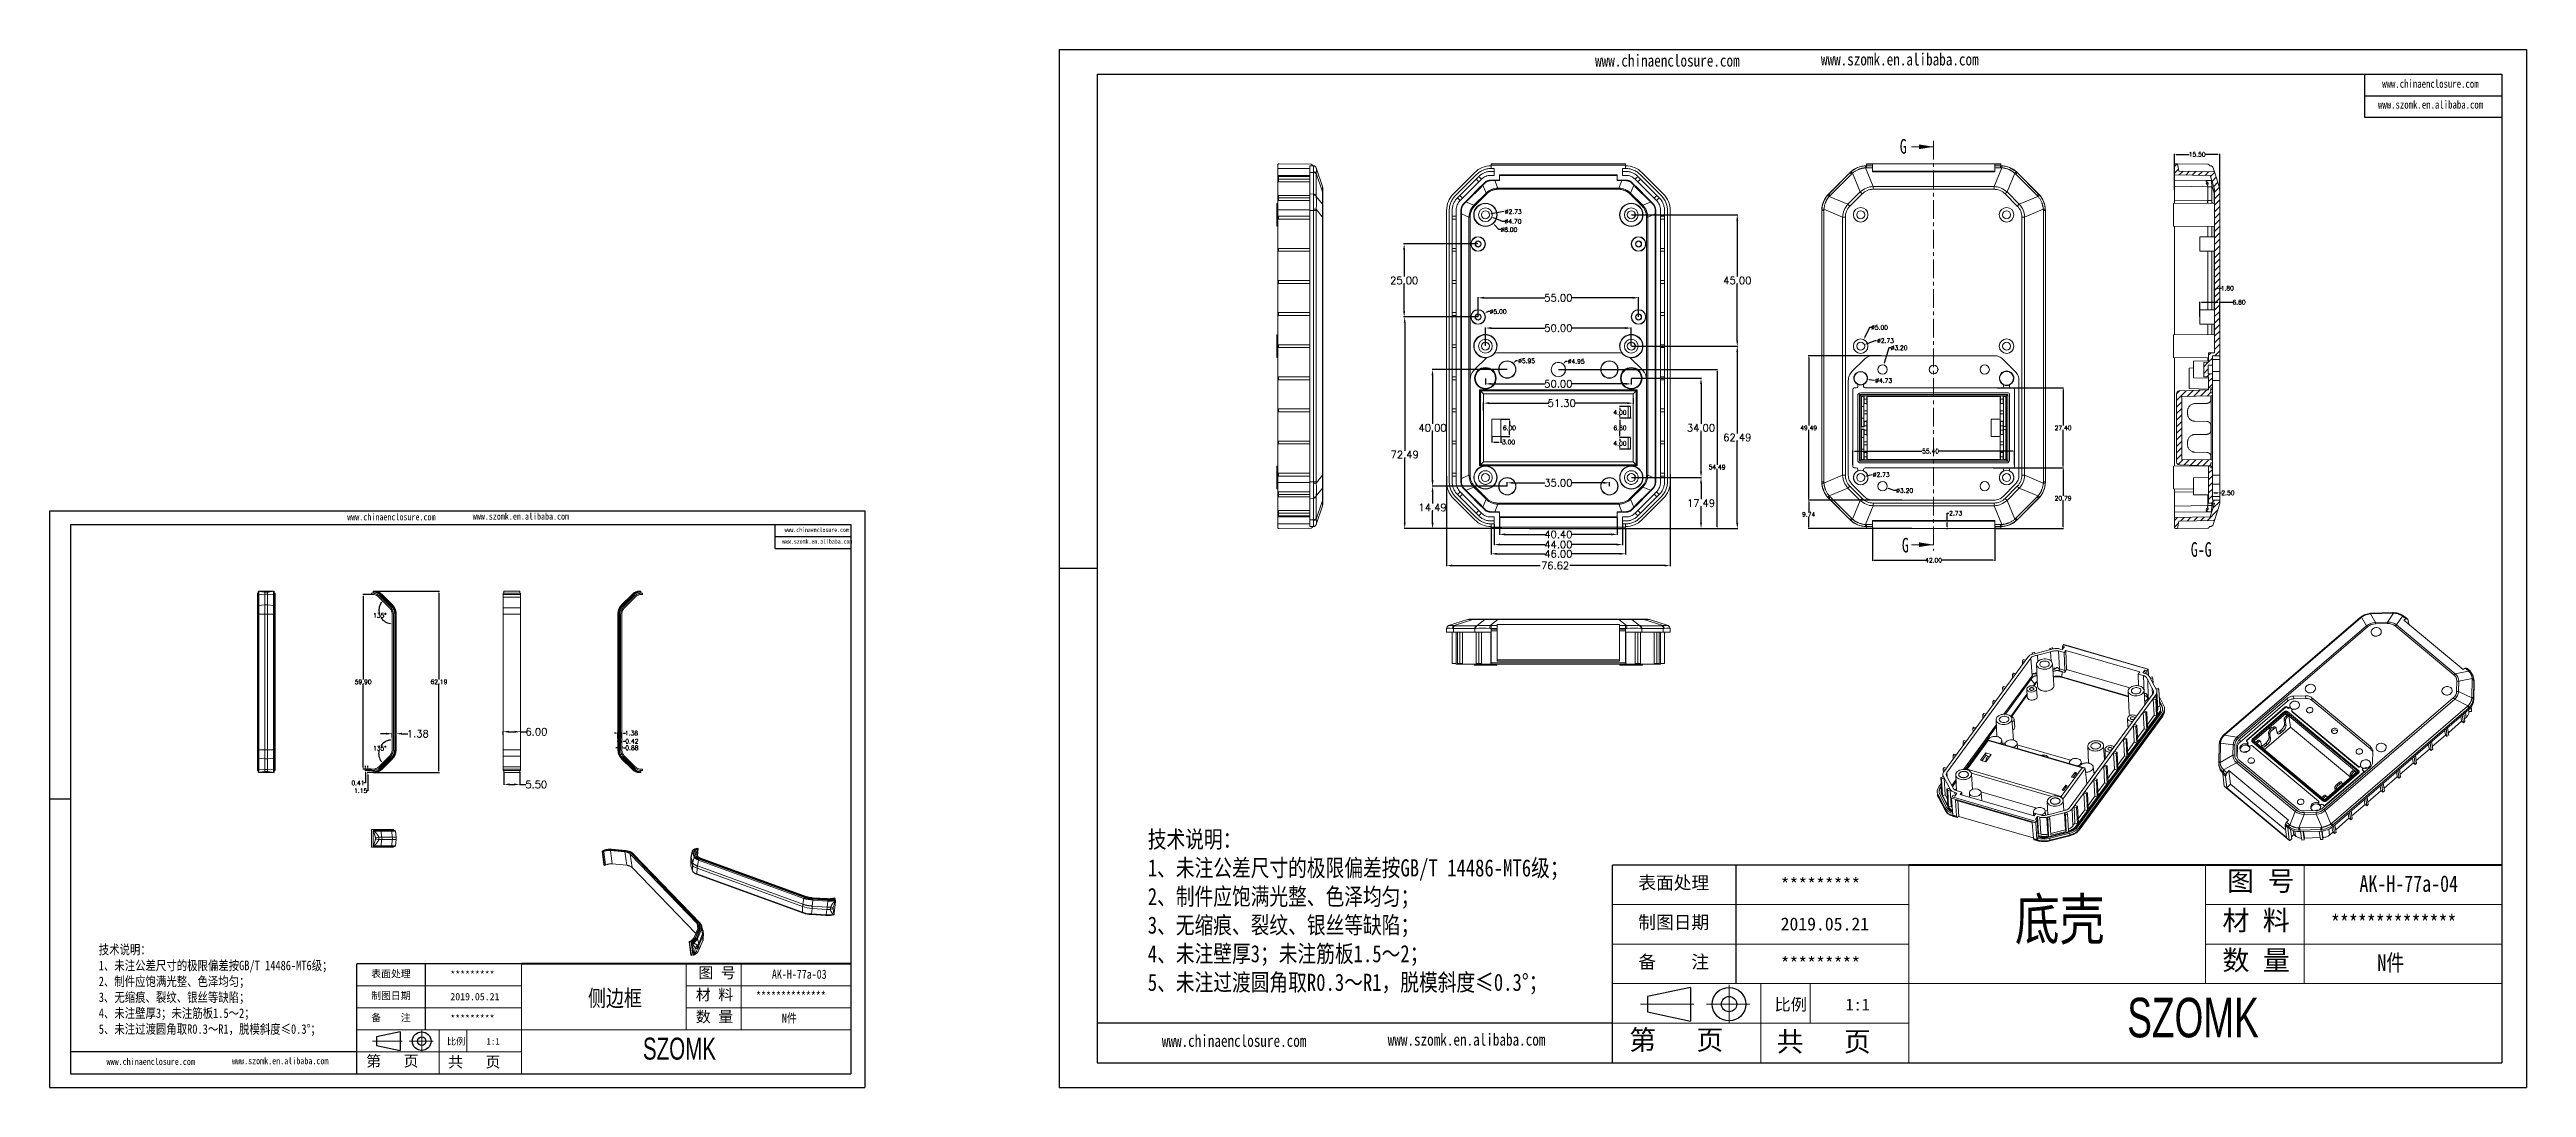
# Model space of a CAD drawing. Header units: inches. Extents: x 1153 to 4140, y 573 to 968.
# Drawn here: x 2670 to 3519, y 573 to 928 of the extents above; entities that cross this region are included whole.
import ezdxf

# ---------------------------------------------------------------- set-up
doc = ezdxf.new("R2010")
doc.units = ezdxf.units.IN
doc.linetypes.add('CENTER', pattern=[10.16, 6.35, -1.27, 1.27, -1.27])
doc.linetypes.add('CENTER2', pattern=[28.575, 19.05, -3.175, 3.175, -3.175])
doc.layers.add('10', color=7, linetype='Continuous')
doc.layers.add('文字', color=81, linetype='Continuous')
for name, color, linetype, lineweight in [('粗实线', 7, 'Continuous', 30), ('细实线', 3, 'Continuous', 9), ('细点划线', 2, 'CENTER2', 9)]:
    doc.layers.add(name, color=color, linetype=linetype, lineweight=lineweight)
doc.styles.add('SLDTEXTSTYLE6', font='TXT', dxfattribs={"width": 0.7})
doc.styles.get("Standard").update_dxf_attribs({"font": 'txt', "bigfont": 'gbcbig.shx'})
doc.styles.add('宋体', font='', dxfattribs={"width": 0.8, "height": 3.5})
doc.styles.add('长仿宋', font='', dxfattribs={"width": 0.7, "height": 4})
doc.styles.get('宋体').set_extended_font_data('SimSun')
doc.styles.get('长仿宋').set_extended_font_data('SimSun')
doc.dimstyles.new('2', dxfattribs={"dimtxt": 1.5, "dimasz": 0.6, "dimexe": 0.18, "dimexo": 0.0625, "dimgap": 0.09, "dimtad": 0, "dimtih": 1, "dimtoh": 1, "dimzin": 0, "dimdsep": 46, "dimtxsty": 'Standard', "dimcen": 0, "dimadec": 0, "dimazin": 2, "dimtfac": 1, "dimtofl": 0, "dimtmove": 0, "dimatfit": 3, "dimfxl": 1, "dimtolj": 1, "dimtzin": 0, "dimarcsym": 0})
doc.dimstyles.new('2.5', dxfattribs={"dimtxt": 2.5, "dimasz": 2, "dimexe": 0.18, "dimexo": 0.0625, "dimgap": 0.09, "dimtad": 0, "dimtih": 1, "dimtoh": 1, "dimzin": 0, "dimdsep": 46, "dimtxsty": 'Standard', "dimcen": 2, "dimadec": 0, "dimazin": 0, "dimtfac": 1, "dimtofl": 0, "dimtmove": 0, "dimatfit": 3, "dimfxl": 1, "dimtolj": 1, "dimtzin": 0, "dimarcsym": 0})

msp = doc.modelspace()

# ---------------------------------------------------------------- texts
at = {"color": 7, "linetype": 'Continuous', "char_height": 5, "attachment_point": 1, "style": 'SLDTEXTSTYLE6'}
for insert in [(3304.247, 897.854), (3304.95, 761.243)]:
    msp.add_mtext('G', dxfattribs=dict(at, insert=insert))
at = {"attachment_point": 1}
for s, insert, char_height, width in [('{\\fSimHei|b0|i0|c134|p49;表面处理}', (3214.622, 645.3), 4.45431, 2531.60994), ('{\\fSimHei|b0|i0|c134|p49;*********}', (3263.408, 644.727), 4.45431, 2531.60994), ('{\\fSimHei|b0|i0|c134|p49;制图日期}', (3214.622, 631.756), 4.45431, 2531.60994), ('{\\fSimHei|b0|i0|c134|p49;2019.\\fSimHei|b0|i0|c0|p49;0\\fSimHei|b0|i0|c134|p49;5.21}', (3263.408, 631.183), 4.45431, 2531.60994), ('{\\fSimHei|b0|i0|c134|p49;表面处理}', (2780.407, 613.148), 2.47462, 1406.44997), ('{\\fSimHei|b0|i0|c134|p49;*********}', (2807.511, 612.829), 2.47462, 1406.44997), ('{\\fSimHei|b0|i0|c134|p49;备    注}', (3214.622, 618.211), 4.45431, 2531.60994), ('{\\fSimHei|b0|i0|c134|p49;*********}', (3263.408, 617.639), 4.45431, 2531.60994), ('{\\fSimHei|b0|i0|c134|p49;制图日期}', (2780.407, 605.623), 2.47462, 1406.44997), ('{\\fSimHei|b0|i0|c134|p49;2019.\\fSimHei|b0|i0|c0|p49;0\\fSimHei|b0|i0|c134|p49;5.21}', (2807.511, 605.305), 2.47462, 1406.44997), ('{\\fSimHei|b0|i0|c134|p49;备    注}', (2780.407, 598.098), 2.47462, 1406.44997), ('{\\fSimHei|b0|i0|c134|p49;*********}', (2807.511, 597.78), 2.47462, 1406.44997)]:
    msp.add_mtext(s, dxfattribs=dict(at, insert=insert, char_height=char_height, width=width))
at = {"layer": '10', "color": 0, "insert": (3407.535, 759.741), "char_height": 5, "attachment_point": 2, "style": 'SLDTEXTSTYLE6'}
msp.add_mtext('G-G', dxfattribs=at)
at = {"layer": '文字', "color": 0, "attachment_point": 1, "style": '宋体'}
for s, insert, char_height, width in [('www.chinaenclosure.com', (3199.807, 926.791), 4.13857, 72.71077), ('www.szomk.en.alibaba.com', (3277.216, 927.201), 4.13857, 72.71077), ('www.chinaenclosure.com', (3469.567, 918.171), 2.75905, 48.47385), ('www.szomk.en.alibaba.com', (3468.125, 911.026), 2.75905, 48.47385), ('www.chinaenclosure.com', (2772.177, 769.532), 2.29921, 40.39487), ('www.szomk.en.alibaba.com', (2815.182, 769.759), 2.29921, 40.39487), ('www.chinaenclosure.com', (2922.044, 764.743), 1.53281, 26.92992), ('www.szomk.en.alibaba.com', (2921.242, 760.773), 1.53281, 26.92992), ('{\\H1.111x;技术说明：\\P1、未注公差尺寸的极限偏差按GB/T 14486-MT6级；\\P2、制件应饱满光整、色泽均匀；\\P3、无缩痕、裂纹、银丝等缺陷；\\P4、未注壁厚3；未注筋板1.5～2；\\P5、未注过渡圆角取R0.3～R1，脱模斜度≤0.3%%D；}', (3046.526, 660.912), 5.29079, 225.91677), ('{\\H1.111x;AK-H-77a-04}', (3461.767, 645.606), 5.07916, 58.72078), (' 底壳', (3335.989, 637.655), 14.1088, 180.3756), ('{\\H1.111x;**************}', (3451.997, 632.062), 5.07916, 58.72078), ('{\\H1.111x;技术说明：\\P1、未注公差尺寸的极限偏差按GB/T 14486-MT6级；\\P2、制件应饱满光整、色泽均匀；\\P3、无缩痕、裂纹、银丝等缺陷；\\P4、未注壁厚3；未注筋板1.5～2；\\P5、未注过渡圆角取R0.3～R1，脱模斜度≤0.3%%D；}', (2687.02, 621.821), 2.93933, 125.50931), ('{\\H1.111x;AK-H-77a-03}', (2917.71, 613.317), 2.82175, 32.62266), ('{\\H1.111x;N件}', (3467.91, 618.517), 5.07916, 58.72078), ('侧边框', (2854.693, 606.358), 5.6435, 72.15024), ('{\\H1.111x;**************}', (2912.282, 605.793), 2.82175, 32.62266), ('{\\H1.111x;N件}', (2921.123, 598.268), 2.82175, 32.62266), ('www.chinaenclosure.com', (3051.337, 591.003), 4.13857, 72.71077), ('www.szomk.en.alibaba.com', (3128.746, 591.413), 4.13857, 72.71077), ('www.chinaenclosure.com', (2689.693, 582.982), 2.29921, 40.39487), ('www.szomk.en.alibaba.com', (2732.698, 583.21), 2.29921, 40.39487)]:
    msp.add_mtext(s, dxfattribs=dict(at, insert=insert, char_height=char_height, width=width))
at = {"layer": '粗实线', "attachment_point": 1, "style": '长仿宋'}
for insert, char_height, width in [((3382.196, 603.661), 13.54442, 151.8873), ((2873.504, 590.015), 7.52468, 84.38184)]:
    msp.add_mtext('{\\fSTXinwei|b0|i0|c134|p2;SZOMK}', dxfattribs=dict(at, insert=insert, char_height=char_height, width=width))
at = {"layer": '细实线', "color": 7, "attachment_point": 1}
for s, insert, char_height, width in [('{\\fSimSun|b0|i0|c134|p54;图 号}', (3416.402, 647.088), 6.77221, 33.86106), ('{\\fSimSun|b0|i0|c134|p54;材 料   }', (3414.796, 633.544), 6.77221, 33.86106), ('{\\fSimSun|b0|i0|c134|p54;数 量}', (3414.829, 619.932), 6.77221, 30.59771), ('{\\fSimSun|b0|i0|c134|p54;图 号}', (2892.507, 614.141), 3.76234, 18.8117), ('{\\fSimSun|b0|i0|c134|p54;材 料   }', (2891.615, 606.616), 3.76234, 18.8117), ('{\\fSimSun|b0|i0|c134|p54;比例}', (3261.32, 603.381), 4.06333, 17.83674), ('{\\fSimSun|b0|i0|c134|p54;1:1}', (3285.658, 603.381), 4.06333, 17.83674), ('{\\fSimSun|b0|i0|c134|p54;数 量}', (2891.633, 599.054), 3.76234, 16.99873), ('{\\fSimSun|b0|i0|c134|p54;比例}', (2806.351, 589.859), 2.2574, 9.9093), ('{\\fSimSun|b0|i0|c134|p54;1:1}', (2819.872, 589.859), 2.2574, 9.9093), ('{\\fSimSun|b0|i0|c134|p54;第   页}', (3211.487, 592.638), 6.77221, 50.79159), ('{\\fSimSun|b0|i0|c134|p54; 共   页}', (3257.409, 592.063), 6.77221, 50.79159), ('{\\fSimSun|b0|i0|c134|p54;第   页}', (2778.666, 583.891), 3.76234, 28.21755), ('{\\fSimSun|b0|i0|c134|p54; 共   页}', (2804.178, 583.571), 3.76234, 28.21755)]:
    msp.add_mtext(s, dxfattribs=dict(at, insert=insert, char_height=char_height, width=width))

# ---------------------------------------------------------------- blocks, each defined once
blk = doc.blocks.new('*D107')
at = {"color": 0, "lineweight": -2, "transparency": 16777216}
for p, q in [((2825.83, 681.01), (2825.83, 676.58)), ((2831.33, 681.01), (2831.33, 676.58)), ((2827.83, 676.76), (2829.33, 676.76)), ((2831.33, 676.76), (2833.33, 676.76))]:
    blk.add_line(p, q, dxfattribs=at)
at = {"color": 0, "transparency": 16777216}
for points in [[(2827.83, 677.09), (2827.83, 676.43), (2825.83, 676.76)], [(2829.33, 677.09), (2829.33, 676.43), (2831.33, 676.76)]]:
    blk.add_solid(points, dxfattribs=at)
at = {"layer": 'Defpoints', "color": 0, "transparency": 16777216}
for p in [(2825.83, 681.07), (2831.33, 681.07), (2831.33, 676.76)]:
    blk.add_point(p, dxfattribs=at)
at = {"color": 0, "transparency": 16777216, "insert": (2836.97, 676.76), "char_height": 2.5, "attachment_point": 5}
blk.add_mtext('\\A1;5.50', dxfattribs=at)
blk = doc.blocks.new('*D108')
at = {"color": 0, "lineweight": -2, "transparency": 16777216}
for p, q in [((2825.58, 693.72), (2825.58, 694.99)), ((2827.58, 694.81), (2829.58, 694.81)), ((2831.58, 694.87), (2831.58, 694.99)), ((2831.58, 694.81), (2833.58, 694.81))]:
    blk.add_line(p, q, dxfattribs=at)
at = {"color": 0, "transparency": 16777216}
for points in [[(2827.58, 695.14), (2827.58, 694.48), (2825.58, 694.81)], [(2829.58, 695.14), (2829.58, 694.48), (2831.58, 694.81)]]:
    blk.add_solid(points, dxfattribs=at)
at = {"layer": 'Defpoints', "color": 0, "transparency": 16777216}
for p in [(2825.58, 693.66), (2831.58, 694.81), (2831.58, 694.81)]:
    blk.add_point(p, dxfattribs=at)
at = {"color": 0, "transparency": 16777216, "insert": (2837.01, 694.81), "char_height": 2.5, "attachment_point": 5}
blk.add_mtext('\\A1;6.00', dxfattribs=at)
blk = doc.blocks.new('*D109')
at = {"color": 0, "lineweight": -2, "transparency": 16777216}
for p, q in [((2785.56, 694.14), (2783.56, 694.14)), ((2787.56, 692.89), (2787.56, 694.32)), ((2788.94, 692.89), (2788.94, 694.32)), ((2790.94, 694.14), (2792.94, 694.14))]:
    blk.add_line(p, q, dxfattribs=at)
at = {"color": 0, "transparency": 16777216}
for points in [[(2785.56, 694.47), (2785.56, 693.81), (2787.56, 694.14)], [(2790.94, 694.47), (2790.94, 693.81), (2788.94, 694.14)]]:
    blk.add_solid(points, dxfattribs=at)
at = {"layer": 'Defpoints', "color": 0, "transparency": 16777216}
for p in [(2787.56, 692.83), (2788.94, 694.14), (2788.94, 692.83)]:
    blk.add_point(p, dxfattribs=at)
at = {"color": 0, "transparency": 16777216, "insert": (2796.36, 694.14), "char_height": 2.5, "attachment_point": 5}
blk.add_mtext('\\A1;1.38', dxfattribs=at)
blk = doc.blocks.new('*D110')
at = {"color": 0, "lineweight": -2, "transparency": 16777216}
for p, q in [((2780.4, 681.94), (2778.26, 681.94)), ((2780.4, 681.53), (2778.26, 681.53)), ((2778.44, 682.54), (2778.44, 683.14)), ((2778.44, 680.93), (2778.44, 677.26)), ((2778.44, 677.26), (2777.84, 677.26))]:
    blk.add_line(p, q, dxfattribs=at)
at = {"color": 0, "transparency": 16777216}
for points in [[(2778.34, 682.54), (2778.54, 682.54), (2778.44, 681.94)], [(2778.34, 680.93), (2778.54, 680.93), (2778.44, 681.53)]]:
    blk.add_solid(points, dxfattribs=at)
at = {"layer": 'Defpoints', "color": 0, "transparency": 16777216}
for p in [(2778.44, 681.94), (2780.47, 681.94), (2780.47, 681.53)]:
    blk.add_point(p, dxfattribs=at)
at = {"color": 0, "transparency": 16777216, "insert": (2775.87, 677.26), "char_height": 1.5, "attachment_point": 5}
blk.add_mtext('\\A1;0.41', dxfattribs=at)
blk = doc.blocks.new('*D111')
at = {"color": 0, "lineweight": -2, "transparency": 16777216}
for p, q in [((2780.4, 681.94), (2779.04, 681.94)), ((2781, 680.8), (2779.04, 680.8)), ((2779.22, 682.54), (2779.22, 683.14)), ((2779.22, 680.2), (2779.22, 674.62)), ((2779.22, 674.62), (2778.62, 674.62))]:
    blk.add_line(p, q, dxfattribs=at)
at = {"color": 0, "transparency": 16777216}
for points in [[(2779.12, 682.54), (2779.32, 682.54), (2779.22, 681.94)], [(2779.12, 680.2), (2779.32, 680.2), (2779.22, 680.8)]]:
    blk.add_solid(points, dxfattribs=at)
at = {"layer": 'Defpoints', "color": 0, "transparency": 16777216}
for p in [(2779.22, 680.8), (2780.47, 681.94), (2781.07, 680.8)]:
    blk.add_point(p, dxfattribs=at)
at = {"color": 0, "transparency": 16777216, "insert": (2776.78, 674.62), "char_height": 1.5, "attachment_point": 5}
blk.add_mtext('\\A1;1.15', dxfattribs=at)
blk = doc.blocks.new('*D112')
at = {"color": 0, "lineweight": -2, "transparency": 16777216}
for p, q in [((2781.13, 742.99), (2803.78, 742.99)), ((2803.6, 742.39), (2803.6, 712.73)), ((2803.6, 681.4), (2803.6, 711.05)), ((2781.13, 680.8), (2803.78, 680.8))]:
    blk.add_line(p, q, dxfattribs=at)
at = {"color": 0, "transparency": 16777216}
for points in [[(2803.5, 742.39), (2803.7, 742.39), (2803.6, 742.99)], [(2803.5, 681.4), (2803.7, 681.4), (2803.6, 680.8)]]:
    blk.add_solid(points, dxfattribs=at)
at = {"layer": 'Defpoints', "color": 0, "transparency": 16777216}
for p in [(2781.07, 742.99), (2781.07, 680.8), (2803.6, 680.8)]:
    blk.add_point(p, dxfattribs=at)
at = {"color": 0, "transparency": 16777216, "insert": (2803.6, 711.89), "char_height": 1.5, "attachment_point": 5}
blk.add_mtext('\\A1;62.19', dxfattribs=at)
blk = doc.blocks.new('*D113')
at = {"color": 0, "lineweight": -2, "transparency": 16777216}
for p, q in [((2780.4, 741.84), (2777.47, 741.84)), ((2777.65, 741.24), (2777.65, 712.73)), ((2777.65, 682.54), (2777.65, 711.05)), ((2780.4, 681.94), (2777.47, 681.94))]:
    blk.add_line(p, q, dxfattribs=at)
at = {"color": 0, "transparency": 16777216}
for points in [[(2777.55, 741.24), (2777.75, 741.24), (2777.65, 741.84)], [(2777.55, 682.54), (2777.75, 682.54), (2777.65, 681.94)]]:
    blk.add_solid(points, dxfattribs=at)
at = {"layer": 'Defpoints', "color": 0, "transparency": 16777216}
for p in [(2777.65, 741.84), (2780.47, 741.84), (2780.47, 681.94)]:
    blk.add_point(p, dxfattribs=at)
at = {"color": 0, "transparency": 16777216, "insert": (2777.65, 711.89), "char_height": 1.5, "attachment_point": 5}
blk.add_mtext('\\A1;59.90', dxfattribs=at)
blk = doc.blocks.new('*D114')
at = {"color": 0, "lineweight": -2, "transparency": 16777216}
for start, end in [(142.53556, 191.46022), (214.51899, 262.46444)]:
    blk.add_arc((2787.56, 736.4), 4.57, start, end, dxfattribs=at)
at = {"color": 0, "transparency": 16777216}
for points in [[(2783.86, 739.24), (2784.01, 739.11), (2784.33, 739.63)], [(2786.97, 731.97), (2786.96, 731.77), (2787.56, 731.83)]]:
    blk.add_solid(points, dxfattribs=at)
at = {"layer": 'Defpoints', "color": 0, "transparency": 16777216}
for p in [(2783.01, 740.95), (2783, 736.4), (2786.67, 737.29), (2787.56, 735.13), (2787.56, 688.65)]:
    blk.add_point(p, dxfattribs=at)
at = {"color": 0, "transparency": 16777216, "insert": (2783.34, 734.65), "char_height": 1.5, "attachment_point": 5}
blk.add_mtext('\\A1;135°', dxfattribs=at)
blk = doc.blocks.new('*D115')
at = {"color": 0, "lineweight": -2, "transparency": 16777216}
for start, end in [(168.41774, 217.55004), (97.44996, 145.62602)]:
    blk.add_arc((2787.56, 687.39), 4.62, start, end, dxfattribs=at)
at = {"color": 0, "transparency": 16777216}
for points in [[(2786.96, 692.06), (2786.97, 691.86), (2787.56, 692)], [(2783.98, 684.64), (2783.83, 684.51), (2784.3, 684.12)]]:
    blk.add_solid(points, dxfattribs=at)
at = {"layer": 'Defpoints', "color": 0, "transparency": 16777216}
for p in [(2787.56, 735.13), (2784.3, 690.65), (2787.56, 688.65), (2783.01, 682.83), (2786.67, 686.49)]:
    blk.add_point(p, dxfattribs=at)
at = {"color": 0, "transparency": 16777216, "insert": (2783.3, 689.15), "char_height": 1.5, "attachment_point": 5}
blk.add_mtext('\\A1;135°', dxfattribs=at)
blk = doc.blocks.new('*D116')
at = {"color": 0, "lineweight": -2, "transparency": 16777216}
for p, q in [((2865.28, 691.55), (2864.68, 691.55)), ((2865.88, 691), (2865.88, 691.73)), ((2866.3, 691.16), (2866.3, 691.73)), ((2866.9, 691.55), (2867.5, 691.55))]:
    blk.add_line(p, q, dxfattribs=at)
at = {"color": 0, "transparency": 16777216}
for points in [[(2865.28, 691.65), (2865.28, 691.45), (2865.88, 691.55)], [(2866.9, 691.65), (2866.9, 691.45), (2866.3, 691.55)]]:
    blk.add_solid(points, dxfattribs=at)
at = {"layer": 'Defpoints', "color": 0, "transparency": 16777216}
for p in [(2865.88, 690.94), (2866.3, 691.55), (2866.3, 691.1)]:
    blk.add_point(p, dxfattribs=at)
at = {"color": 0, "transparency": 16777216, "insert": (2869.72, 691.55), "char_height": 1.5, "attachment_point": 5}
blk.add_mtext('\\A1;0.42', dxfattribs=at)
blk = doc.blocks.new('*D117')
at = {"color": 0, "lineweight": -2, "transparency": 16777216}
for p, q in [((2864.83, 689.3), (2864.23, 689.3)), ((2865.43, 689.88), (2865.43, 689.12)), ((2866.3, 689.88), (2866.3, 689.12)), ((2866.9, 689.3), (2867.5, 689.3))]:
    blk.add_line(p, q, dxfattribs=at)
at = {"color": 0, "transparency": 16777216}
for points in [[(2864.83, 689.4), (2864.83, 689.2), (2865.43, 689.3)], [(2866.9, 689.4), (2866.9, 689.2), (2866.3, 689.3)]]:
    blk.add_solid(points, dxfattribs=at)
at = {"layer": 'Defpoints', "color": 0, "transparency": 16777216}
for p in [(2865.43, 689.94), (2866.3, 689.94), (2866.3, 689.3)]:
    blk.add_point(p, dxfattribs=at)
at = {"color": 0, "transparency": 16777216, "insert": (2869.72, 689.3), "char_height": 1.5, "attachment_point": 5}
blk.add_mtext('\\A1;0.88', dxfattribs=at)
blk = doc.blocks.new('*D118')
at = {"color": 0, "lineweight": -2, "transparency": 16777216}
for p, q in [((2864.33, 694.34), (2863.73, 694.34)), ((2864.93, 692.48), (2864.93, 694.52)), ((2866.3, 692.44), (2866.3, 694.52)), ((2866.9, 694.34), (2867.5, 694.34))]:
    blk.add_line(p, q, dxfattribs=at)
at = {"color": 0, "transparency": 16777216}
for points in [[(2864.33, 694.44), (2864.33, 694.24), (2864.93, 694.34)], [(2866.9, 694.44), (2866.9, 694.24), (2866.3, 694.34)]]:
    blk.add_solid(points, dxfattribs=at)
at = {"layer": 'Defpoints', "color": 0, "transparency": 16777216}
for p in [(2864.93, 692.42), (2866.3, 694.34), (2866.3, 692.38)]:
    blk.add_point(p, dxfattribs=at)
at = {"color": 0, "transparency": 16777216, "insert": (2869.59, 694.34), "char_height": 1.5, "attachment_point": 5}
blk.add_mtext('\\A1;1.38', dxfattribs=at)
blk = doc.blocks.new('*D220')
at = {"color": 0, "lineweight": -2, "transparency": 16777216}
for p, q in [((3148.92, 782.35), (3148.92, 751.55)), ((3225.53, 782.92), (3225.53, 751.55)), ((3150.92, 751.73), (3181.04, 751.73)), ((3223.53, 751.73), (3191.22, 751.73))]:
    blk.add_line(p, q, dxfattribs=at)
at = {"color": 0, "transparency": 16777216}
for points in [[(3150.92, 752.07), (3150.92, 751.4), (3148.92, 751.73)], [(3223.53, 752.07), (3223.53, 751.4), (3225.53, 751.73)]]:
    blk.add_solid(points, dxfattribs=at)
at = {"layer": 'Defpoints', "color": 0, "transparency": 16777216}
for p in [(3148.92, 782.41), (3225.53, 782.98), (3225.53, 751.73)]:
    blk.add_point(p, dxfattribs=at)
at = {"color": 0, "transparency": 16777216, "insert": (3186.13, 751.73), "char_height": 2.5, "attachment_point": 5}
blk.add_mtext('\\A1;76.62', dxfattribs=at)
blk = doc.blocks.new('*D221')
at = {"color": 0, "lineweight": -2, "transparency": 16777216}
for p, q in [((3164.23, 764.34), (3164.23, 755.58)), ((3210.23, 764.34), (3210.23, 755.58)), ((3166.23, 755.76), (3182.55, 755.76)), ((3208.23, 755.76), (3191.9, 755.76))]:
    blk.add_line(p, q, dxfattribs=at)
at = {"color": 0, "transparency": 16777216}
for points in [[(3166.23, 756.1), (3166.23, 755.43), (3164.23, 755.76)], [(3208.23, 756.1), (3208.23, 755.43), (3210.23, 755.76)]]:
    blk.add_solid(points, dxfattribs=at)
at = {"layer": 'Defpoints', "color": 0, "transparency": 16777216}
for p in [(3164.23, 764.4), (3210.23, 764.4), (3210.23, 755.76)]:
    blk.add_point(p, dxfattribs=at)
at = {"color": 0, "transparency": 16777216, "insert": (3187.23, 755.76), "char_height": 2.5, "attachment_point": 5}
blk.add_mtext('\\A1;46.00', dxfattribs=at)
blk = doc.blocks.new('*D222')
at = {"color": 0, "lineweight": -2, "transparency": 16777216}
for p, q in [((3167.03, 768.13), (3167.03, 762.24)), ((3207.43, 768.13), (3207.43, 762.24)), ((3169.03, 762.42), (3182.55, 762.42)), ((3205.43, 762.42), (3191.9, 762.42))]:
    blk.add_line(p, q, dxfattribs=at)
at = {"color": 0, "transparency": 16777216}
for points in [[(3169.03, 762.75), (3169.03, 762.08), (3167.03, 762.42)], [(3205.43, 762.75), (3205.43, 762.08), (3207.43, 762.42)]]:
    blk.add_solid(points, dxfattribs=at)
at = {"layer": 'Defpoints', "color": 0, "transparency": 16777216}
for p in [(3167.03, 768.19), (3207.43, 768.19), (3207.43, 762.42)]:
    blk.add_point(p, dxfattribs=at)
at = {"color": 0, "transparency": 16777216, "insert": (3187.23, 762.42), "char_height": 2.5, "attachment_point": 5}
blk.add_mtext('\\A1;40.40', dxfattribs=at)
blk = doc.blocks.new('*D223')
at = {"color": 0, "lineweight": -2, "transparency": 16777216}
for p, q in [((3165.23, 765.94), (3165.23, 758.74)), ((3209.23, 765.94), (3209.23, 758.74)), ((3167.23, 758.92), (3182.55, 758.92)), ((3207.23, 758.92), (3191.9, 758.92))]:
    blk.add_line(p, q, dxfattribs=at)
at = {"color": 0, "transparency": 16777216}
for points in [[(3167.23, 759.26), (3167.23, 758.59), (3165.23, 758.92)], [(3207.23, 759.26), (3207.23, 758.59), (3209.23, 758.92)]]:
    blk.add_solid(points, dxfattribs=at)
at = {"layer": 'Defpoints', "color": 0, "transparency": 16777216}
for p in [(3165.23, 766), (3209.23, 766), (3209.23, 758.92)]:
    blk.add_point(p, dxfattribs=at)
at = {"color": 0, "transparency": 16777216, "insert": (3187.23, 758.92), "char_height": 2.5, "attachment_point": 5}
blk.add_mtext('\\A1;44.00', dxfattribs=at)
blk = doc.blocks.new('*D224')
at = {"color": 0, "lineweight": -2, "transparency": 16777216}
for p, q in [((3169.73, 778.95), (3169.73, 780.26)), ((3171.73, 780.08), (3182.55, 780.08)), ((3202.73, 780.08), (3191.9, 780.08)), ((3204.73, 778.95), (3204.73, 780.26))]:
    blk.add_line(p, q, dxfattribs=at)
at = {"color": 0, "transparency": 16777216}
for points in [[(3171.73, 780.41), (3171.73, 779.74), (3169.73, 780.08)], [(3202.73, 780.41), (3202.73, 779.74), (3204.73, 780.08)]]:
    blk.add_solid(points, dxfattribs=at)
at = {"layer": 'Defpoints', "color": 0, "transparency": 16777216}
for p in [(3169.73, 778.89), (3204.73, 780.08), (3204.73, 778.89)]:
    blk.add_point(p, dxfattribs=at)
at = {"color": 0, "transparency": 16777216, "insert": (3187.23, 780.08), "char_height": 2.5, "attachment_point": 5}
blk.add_mtext('\\A1;35.00', dxfattribs=at)
blk = doc.blocks.new('*D225')
at = {"color": 0, "lineweight": -2, "transparency": 16777216}
for p, q in [((3161.58, 804.71), (3161.58, 807.55)), ((3163.58, 807.37), (3183.91, 807.37)), ((3210.88, 807.37), (3192.84, 807.37)), ((3212.88, 808.94), (3212.88, 807.19))]:
    blk.add_line(p, q, dxfattribs=at)
at = {"color": 0, "transparency": 16777216}
for points in [[(3163.58, 807.7), (3163.58, 807.03), (3161.58, 807.37)], [(3210.88, 807.7), (3210.88, 807.03), (3212.88, 807.37)]]:
    blk.add_solid(points, dxfattribs=at)
at = {"layer": 'Defpoints', "color": 0, "transparency": 16777216}
for p in [(3161.58, 807.37), (3212.88, 809), (3161.58, 804.65)]:
    blk.add_point(p, dxfattribs=at)
at = {"color": 0, "transparency": 16777216, "insert": (3188.38, 807.37), "char_height": 2.5, "attachment_point": 5}
blk.add_mtext('\\A1;51.30', dxfattribs=at)
blk = doc.blocks.new('*D226')
at = {"color": 0, "lineweight": -2, "transparency": 16777216}
for p, q in [((3162.23, 815.83), (3162.23, 813.8)), ((3212.23, 815.83), (3212.23, 813.8)), ((3164.23, 813.98), (3182.76, 813.98)), ((3210.23, 813.98), (3191.69, 813.98))]:
    blk.add_line(p, q, dxfattribs=at)
at = {"color": 0, "transparency": 16777216}
for points in [[(3164.23, 814.31), (3164.23, 813.65), (3162.23, 813.98)], [(3210.23, 814.31), (3210.23, 813.65), (3212.23, 813.98)]]:
    blk.add_solid(points, dxfattribs=at)
at = {"layer": 'Defpoints', "color": 0, "transparency": 16777216}
for p in [(3162.23, 815.89), (3212.23, 815.89), (3212.23, 813.98)]:
    blk.add_point(p, dxfattribs=at)
at = {"color": 0, "transparency": 16777216, "insert": (3187.23, 813.98), "char_height": 2.5, "attachment_point": 5}
blk.add_mtext('\\A1;50.00', dxfattribs=at)
blk = doc.blocks.new('*D227')
at = {"color": 0, "lineweight": -2, "transparency": 16777216}
for p, q in [((3162.23, 826.95), (3162.23, 833.28)), ((3164.23, 833.1), (3182.76, 833.1)), ((3210.23, 833.1), (3191.69, 833.1)), ((3212.23, 826.95), (3212.23, 833.28))]:
    blk.add_line(p, q, dxfattribs=at)
at = {"color": 0, "transparency": 16777216}
for points in [[(3164.23, 833.43), (3164.23, 832.77), (3162.23, 833.1)], [(3210.23, 833.43), (3210.23, 832.77), (3212.23, 833.1)]]:
    blk.add_solid(points, dxfattribs=at)
at = {"layer": 'Defpoints', "color": 0, "transparency": 16777216}
for p in [(3212.23, 833.1), (3162.23, 826.89), (3212.23, 826.89)]:
    blk.add_point(p, dxfattribs=at)
at = {"color": 0, "transparency": 16777216, "insert": (3187.23, 833.1), "char_height": 2.5, "attachment_point": 5}
blk.add_mtext('\\A1;50.00', dxfattribs=at)
blk = doc.blocks.new('*D228')
at = {"color": 0, "lineweight": -2, "transparency": 16777216}
for p, q in [((3159.73, 836.95), (3159.73, 843.64)), ((3161.73, 843.46), (3182.55, 843.46)), ((3212.73, 843.46), (3191.9, 843.46)), ((3214.73, 836.95), (3214.73, 843.64))]:
    blk.add_line(p, q, dxfattribs=at)
at = {"color": 0, "transparency": 16777216}
for points in [[(3161.73, 843.8), (3161.73, 843.13), (3159.73, 843.46)], [(3212.73, 843.8), (3212.73, 843.13), (3214.73, 843.46)]]:
    blk.add_solid(points, dxfattribs=at)
at = {"layer": 'Defpoints', "color": 0, "transparency": 16777216}
for p in [(3214.73, 843.46), (3159.73, 836.89), (3214.73, 836.89)]:
    blk.add_point(p, dxfattribs=at)
at = {"color": 0, "transparency": 16777216, "insert": (3187.23, 843.46), "char_height": 2.5, "attachment_point": 5}
blk.add_mtext('\\A1;55.00', dxfattribs=at)
blk = doc.blocks.new('*D229')
at = {"color": 0, "lineweight": -2, "transparency": 16777216}
for p, q in [((3212.29, 781.89), (3236.3, 781.89)), ((3236.12, 779.89), (3236.12, 774.48)), ((3205.03, 764.4), (3236.3, 764.4)), ((3236.12, 766.4), (3236.12, 771.8))]:
    blk.add_line(p, q, dxfattribs=at)
at = {"color": 0, "transparency": 16777216}
for points in [[(3235.79, 779.89), (3236.46, 779.89), (3236.12, 781.89)], [(3235.79, 766.4), (3236.46, 766.4), (3236.12, 764.4)]]:
    blk.add_solid(points, dxfattribs=at)
at = {"layer": 'Defpoints', "color": 0, "transparency": 16777216}
for p in [(3212.23, 781.89), (3236.12, 781.89), (3204.97, 764.4)]:
    blk.add_point(p, dxfattribs=at)
at = {"color": 0, "transparency": 16777216, "insert": (3236.12, 773.14), "char_height": 2.5, "attachment_point": 5}
blk.add_mtext('\\A1;17.49', dxfattribs=at)
blk = doc.blocks.new('*D231')
at = {"color": 0, "lineweight": -2, "transparency": 16777216}
for p, q in [((3212.29, 815.89), (3236.3, 815.89)), ((3236.12, 813.89), (3236.12, 800.23)), ((3236.12, 783.89), (3236.12, 797.55)), ((3212.29, 781.89), (3236.3, 781.89))]:
    blk.add_line(p, q, dxfattribs=at)
at = {"color": 0, "transparency": 16777216}
for points in [[(3235.79, 813.89), (3236.46, 813.89), (3236.12, 815.89)], [(3235.79, 783.89), (3236.46, 783.89), (3236.12, 781.89)]]:
    blk.add_solid(points, dxfattribs=at)
at = {"layer": 'Defpoints', "color": 0, "transparency": 16777216}
for p in [(3212.23, 815.89), (3236.12, 815.89), (3212.23, 781.89)]:
    blk.add_point(p, dxfattribs=at)
at = {"color": 0, "transparency": 16777216, "insert": (3236.12, 798.89), "char_height": 2.5, "attachment_point": 5}
blk.add_mtext('\\A1;34.00', dxfattribs=at)
blk = doc.blocks.new('*D232')
at = {"color": 0, "lineweight": -2, "transparency": 16777216}
for p, q in [((3212.29, 826.89), (3248.73, 826.89)), ((3248.55, 824.89), (3248.55, 796.98)), ((3248.55, 766.4), (3248.55, 794.3)), ((3203.44, 764.4), (3248.73, 764.4))]:
    blk.add_line(p, q, dxfattribs=at)
at = {"color": 0, "transparency": 16777216}
for points in [[(3248.21, 824.89), (3248.88, 824.89), (3248.55, 826.89)], [(3248.21, 766.4), (3248.88, 766.4), (3248.55, 764.4)]]:
    blk.add_solid(points, dxfattribs=at)
at = {"layer": 'Defpoints', "color": 0, "transparency": 16777216}
for p in [(3212.23, 826.89), (3248.55, 826.89), (3203.37, 764.4)]:
    blk.add_point(p, dxfattribs=at)
at = {"color": 0, "transparency": 16777216, "insert": (3248.55, 795.64), "char_height": 2.5, "attachment_point": 5}
blk.add_mtext('\\A1;62.49', dxfattribs=at)
blk = doc.blocks.new('*D233')
at = {"color": 0, "lineweight": -2, "transparency": 16777216}
for p, q in [((3212.29, 871.89), (3248.73, 871.89)), ((3248.55, 869.89), (3248.55, 850.73)), ((3248.55, 828.89), (3248.55, 848.05)), ((3212.29, 826.89), (3248.73, 826.89))]:
    blk.add_line(p, q, dxfattribs=at)
at = {"color": 0, "transparency": 16777216}
for points in [[(3248.21, 869.89), (3248.88, 869.89), (3248.55, 871.89)], [(3248.21, 828.89), (3248.88, 828.89), (3248.55, 826.89)]]:
    blk.add_solid(points, dxfattribs=at)
at = {"layer": 'Defpoints', "color": 0, "transparency": 16777216}
for p in [(3212.23, 871.89), (3248.55, 871.89), (3212.23, 826.89)]:
    blk.add_point(p, dxfattribs=at)
at = {"color": 0, "transparency": 16777216, "insert": (3248.55, 849.39), "char_height": 2.5, "attachment_point": 5}
blk.add_mtext('\\A1;45.00', dxfattribs=at)
blk = doc.blocks.new('*D234')
at = {"color": 0, "lineweight": -2, "transparency": 16777216}
for p, q in [((3169.66, 778.89), (3143.94, 778.89)), ((3144.12, 776.89), (3144.12, 772.98)), ((3167.81, 764.4), (3143.94, 764.4)), ((3144.12, 766.4), (3144.12, 770.3))]:
    blk.add_line(p, q, dxfattribs=at)
at = {"color": 0, "transparency": 16777216}
for points in [[(3143.78, 776.89), (3144.45, 776.89), (3144.12, 778.89)], [(3143.78, 766.4), (3144.45, 766.4), (3144.12, 764.4)]]:
    blk.add_solid(points, dxfattribs=at)
at = {"layer": 'Defpoints', "color": 0, "transparency": 16777216}
for p in [(3144.12, 778.89), (3169.73, 778.89), (3167.88, 764.4)]:
    blk.add_point(p, dxfattribs=at)
at = {"color": 0, "transparency": 16777216, "insert": (3144.12, 771.64), "char_height": 2.5, "attachment_point": 5}
blk.add_mtext('\\A1;14.49', dxfattribs=at)
blk = doc.blocks.new('*D235')
at = {"color": 0, "lineweight": -2, "transparency": 16777216}
for p, q in [((3169.66, 818.89), (3143.94, 818.89)), ((3144.12, 816.89), (3144.12, 800.23)), ((3144.12, 780.89), (3144.12, 797.55)), ((3169.66, 778.89), (3143.94, 778.89))]:
    blk.add_line(p, q, dxfattribs=at)
at = {"color": 0, "transparency": 16777216}
for points in [[(3143.78, 816.89), (3144.45, 816.89), (3144.12, 818.89)], [(3143.78, 780.89), (3144.45, 780.89), (3144.12, 778.89)]]:
    blk.add_solid(points, dxfattribs=at)
at = {"layer": 'Defpoints', "color": 0, "transparency": 16777216}
for p in [(3144.12, 818.89), (3169.73, 818.89), (3169.73, 778.89)]:
    blk.add_point(p, dxfattribs=at)
at = {"color": 0, "transparency": 16777216, "insert": (3144.12, 798.89), "char_height": 2.5, "attachment_point": 5}
blk.add_mtext('\\A1;40.00', dxfattribs=at)
blk = doc.blocks.new('*D236')
at = {"color": 0, "lineweight": -2, "transparency": 16777216}
for p, q in [((3159.66, 836.89), (3134.39, 836.89)), ((3134.57, 834.89), (3134.57, 791.09)), ((3134.57, 766.4), (3134.57, 788.41)), ((3165.79, 764.4), (3134.39, 764.4))]:
    blk.add_line(p, q, dxfattribs=at)
at = {"color": 0, "transparency": 16777216}
for points in [[(3134.24, 834.89), (3134.9, 834.89), (3134.57, 836.89)], [(3134.24, 766.4), (3134.9, 766.4), (3134.57, 764.4)]]:
    blk.add_solid(points, dxfattribs=at)
at = {"layer": 'Defpoints', "color": 0, "transparency": 16777216}
for p in [(3134.57, 836.89), (3159.73, 836.89), (3165.86, 764.4)]:
    blk.add_point(p, dxfattribs=at)
at = {"color": 0, "transparency": 16777216, "insert": (3134.57, 789.75), "char_height": 2.5, "attachment_point": 5}
blk.add_mtext('\\A1;72.49', dxfattribs=at)
blk = doc.blocks.new('*D237')
at = {"color": 0, "lineweight": -2, "transparency": 16777216}
for p, q in [((3159.66, 861.89), (3134.21, 861.89)), ((3134.39, 859.89), (3134.39, 850.73)), ((3134.39, 838.89), (3134.39, 848.05)), ((3159.66, 836.89), (3134.21, 836.89))]:
    blk.add_line(p, q, dxfattribs=at)
at = {"color": 0, "transparency": 16777216}
for points in [[(3134.06, 859.89), (3134.72, 859.89), (3134.39, 861.89)], [(3134.06, 838.89), (3134.72, 838.89), (3134.39, 836.89)]]:
    blk.add_solid(points, dxfattribs=at)
at = {"layer": 'Defpoints', "color": 0, "transparency": 16777216}
for p in [(3159.73, 861.89), (3134.39, 836.89), (3159.73, 836.89)]:
    blk.add_point(p, dxfattribs=at)
at = {"color": 0, "transparency": 16777216, "insert": (3134.39, 849.39), "char_height": 2.5, "attachment_point": 5}
blk.add_mtext('\\A1;25.00', dxfattribs=at)
blk = doc.blocks.new('*D238')
at = {"color": 0, "lineweight": -2, "transparency": 16777216}
for p, q in [((3167.54, 801.89), (3170.64, 801.89)), ((3170.46, 801.29), (3170.46, 799.73)), ((3170.46, 796.49), (3170.46, 798.05)), ((3167.54, 795.89), (3170.64, 795.89))]:
    blk.add_line(p, q, dxfattribs=at)
at = {"color": 0, "transparency": 16777216}
for points in [[(3170.36, 801.29), (3170.56, 801.29), (3170.46, 801.89)], [(3170.36, 796.49), (3170.56, 796.49), (3170.46, 795.89)]]:
    blk.add_solid(points, dxfattribs=at)
at = {"layer": 'Defpoints', "color": 0, "transparency": 16777216}
for p in [(3167.48, 801.89), (3170.46, 801.89), (3167.48, 795.89)]:
    blk.add_point(p, dxfattribs=at)
at = {"color": 0, "transparency": 16777216, "insert": (3170.46, 798.89), "char_height": 1.5, "attachment_point": 5}
blk.add_mtext('\\A1;6.00', dxfattribs=at)
blk = doc.blocks.new('*D239')
at = {"color": 0, "lineweight": -2, "transparency": 16777216}
for p, q in [((3164.48, 795.83), (3164.48, 793.84)), ((3165.08, 794.02), (3166.88, 794.02)), ((3167.48, 795.83), (3167.48, 793.84)), ((3167.48, 794.02), (3168.08, 794.02))]:
    blk.add_line(p, q, dxfattribs=at)
at = {"color": 0, "transparency": 16777216}
for points in [[(3165.08, 794.12), (3165.08, 793.92), (3164.48, 794.02)], [(3166.88, 794.12), (3166.88, 793.92), (3167.48, 794.02)]]:
    blk.add_solid(points, dxfattribs=at)
at = {"layer": 'Defpoints', "color": 0, "transparency": 16777216}
for p in [(3164.48, 795.89), (3164.48, 794.02), (3167.48, 795.89)]:
    blk.add_point(p, dxfattribs=at)
at = {"color": 0, "transparency": 16777216, "insert": (3170.17, 794.02), "char_height": 1.5, "attachment_point": 5}
blk.add_mtext('\\A1;3.00', dxfattribs=at)
blk = doc.blocks.new('*D240')
at = {"color": 0, "lineweight": -2, "transparency": 16777216}
for p, q in [((3211.52, 802.19), (3208.17, 802.19)), ((3208.35, 801.59), (3208.35, 799.73)), ((3208.35, 796.19), (3208.35, 798.05)), ((3211.74, 795.59), (3208.17, 795.59))]:
    blk.add_line(p, q, dxfattribs=at)
at = {"color": 0, "transparency": 16777216}
for points in [[(3208.25, 801.59), (3208.45, 801.59), (3208.35, 802.19)], [(3208.25, 796.19), (3208.45, 796.19), (3208.35, 795.59)]]:
    blk.add_solid(points, dxfattribs=at)
at = {"layer": 'Defpoints', "color": 0, "transparency": 16777216}
for p in [(3208.35, 802.19), (3211.58, 802.19), (3211.8, 795.59)]:
    blk.add_point(p, dxfattribs=at)
at = {"color": 0, "transparency": 16777216, "insert": (3208.35, 798.89), "char_height": 1.5, "attachment_point": 5}
blk.add_mtext('\\A1;6.60', dxfattribs=at)
blk = doc.blocks.new('*D241')
at = {"color": 0, "lineweight": -2, "transparency": 16777216}
for p, q in [((3211.94, 795.59), (3208.17, 795.59)), ((3211.94, 791.59), (3208.17, 791.59)), ((3208.35, 794.99), (3208.35, 794.43)), ((3208.35, 792.19), (3208.35, 792.75))]:
    blk.add_line(p, q, dxfattribs=at)
at = {"color": 0, "transparency": 16777216}
for points in [[(3208.25, 794.99), (3208.45, 794.99), (3208.35, 795.59)], [(3208.25, 792.19), (3208.45, 792.19), (3208.35, 791.59)]]:
    blk.add_solid(points, dxfattribs=at)
at = {"layer": 'Defpoints', "color": 0, "transparency": 16777216}
for p in [(3208.35, 791.59), (3212, 795.59), (3212, 791.59)]:
    blk.add_point(p, dxfattribs=at)
at = {"color": 0, "transparency": 16777216, "insert": (3208.35, 793.59), "char_height": 1.5, "attachment_point": 5}
blk.add_mtext('\\A1;4.00', dxfattribs=at)
blk = doc.blocks.new('*D242')
at = {"color": 0, "lineweight": -2, "transparency": 16777216}
for p, q in [((3211.94, 806.19), (3208.17, 806.19)), ((3212.18, 802.19), (3208.17, 802.19)), ((3208.35, 805.59), (3208.35, 805.03)), ((3208.35, 802.79), (3208.35, 803.35))]:
    blk.add_line(p, q, dxfattribs=at)
at = {"color": 0, "transparency": 16777216}
for points in [[(3208.25, 805.59), (3208.45, 805.59), (3208.35, 806.19)], [(3208.25, 802.79), (3208.45, 802.79), (3208.35, 802.19)]]:
    blk.add_solid(points, dxfattribs=at)
at = {"layer": 'Defpoints', "color": 0, "transparency": 16777216}
for p in [(3208.35, 806.19), (3212, 806.19), (3212.24, 802.19)]:
    blk.add_point(p, dxfattribs=at)
at = {"color": 0, "transparency": 16777216, "insert": (3208.35, 804.19), "char_height": 1.5, "attachment_point": 5}
blk.add_mtext('\\A1;4.00', dxfattribs=at)
blk = doc.blocks.new('*D243')
at = {"color": 0, "lineweight": -2, "transparency": 16777216}
for p, q in [((3288.14, 786.22), (3288.14, 791.1)), ((3288.74, 790.92), (3311.83, 790.92)), ((3342.94, 790.92), (3317.76, 790.92)), ((3343.54, 786.22), (3343.54, 791.1))]:
    blk.add_line(p, q, dxfattribs=at)
at = {"color": 0, "transparency": 16777216}
for points in [[(3288.74, 791.02), (3288.74, 790.82), (3288.14, 790.92)], [(3342.94, 791.02), (3342.94, 790.82), (3343.54, 790.92)]]:
    blk.add_solid(points, dxfattribs=at)
at = {"layer": 'Defpoints', "color": 0, "transparency": 16777216}
for p in [(3288.14, 790.92), (3288.14, 786.16), (3343.54, 786.16)]:
    blk.add_point(p, dxfattribs=at)
at = {"color": 0, "transparency": 16777216, "insert": (3314.79, 790.92), "char_height": 1.5, "attachment_point": 5}
blk.add_mtext('\\A1;55.40', dxfattribs=at)
blk = doc.blocks.new('*D244')
at = {"color": 0, "lineweight": -2, "transparency": 16777216}
for p, q in [((3336.24, 785.19), (3360.37, 785.19)), ((3360.19, 784.59), (3360.19, 775.63)), ((3360.19, 765), (3360.19, 773.95)), ((3337.23, 764.4), (3360.37, 764.4))]:
    blk.add_line(p, q, dxfattribs=at)
at = {"color": 0, "transparency": 16777216}
for points in [[(3360.09, 784.59), (3360.29, 784.59), (3360.19, 785.19)], [(3360.09, 765), (3360.29, 765), (3360.19, 764.4)]]:
    blk.add_solid(points, dxfattribs=at)
at = {"layer": 'Defpoints', "color": 0, "transparency": 16777216}
for p in [(3336.18, 785.19), (3337.16, 764.4), (3360.19, 764.4)]:
    blk.add_point(p, dxfattribs=at)
at = {"color": 0, "transparency": 16777216, "insert": (3360.19, 774.79), "char_height": 1.5, "attachment_point": 5}
blk.add_mtext('\\A1;20.79', dxfattribs=at)
blk = doc.blocks.new('*D245')
at = {"color": 0, "lineweight": -2, "transparency": 16777216}
for p, q in [((3337.76, 812.59), (3360.37, 812.59)), ((3360.19, 811.99), (3360.19, 799.73)), ((3360.19, 785.79), (3360.19, 798.05)), ((3337.76, 785.19), (3360.37, 785.19))]:
    blk.add_line(p, q, dxfattribs=at)
at = {"color": 0, "transparency": 16777216}
for points in [[(3360.09, 811.99), (3360.29, 811.99), (3360.19, 812.59)], [(3360.09, 785.79), (3360.29, 785.79), (3360.19, 785.19)]]:
    blk.add_solid(points, dxfattribs=at)
at = {"layer": 'Defpoints', "color": 0, "transparency": 16777216}
for p in [(3337.7, 812.59), (3360.19, 812.59), (3337.7, 785.19)]:
    blk.add_point(p, dxfattribs=at)
at = {"color": 0, "transparency": 16777216, "insert": (3360.19, 798.89), "char_height": 1.5, "attachment_point": 5}
blk.add_mtext('\\A1;27.40', dxfattribs=at)
blk = doc.blocks.new('*D246')
at = {"color": 0, "lineweight": -2, "transparency": 16777216}
for p, q in [((3304.99, 774.14), (3272.84, 774.14)), ((3273.02, 773.54), (3273.02, 770.12)), ((3308.42, 764.41), (3272.84, 764.41)), ((3273.02, 765.01), (3273.02, 768.44))]:
    blk.add_line(p, q, dxfattribs=at)
at = {"color": 0, "transparency": 16777216}
for points in [[(3272.92, 773.54), (3273.12, 773.54), (3273.02, 774.14)], [(3272.92, 765.01), (3273.12, 765.01), (3273.02, 764.41)]]:
    blk.add_solid(points, dxfattribs=at)
at = {"layer": 'Defpoints', "color": 0, "transparency": 16777216}
for p in [(3305.06, 774.14), (3273.02, 764.41), (3308.49, 764.41)]:
    blk.add_point(p, dxfattribs=at)
at = {"color": 0, "transparency": 16777216, "insert": (3273.02, 769.28), "char_height": 1.5, "attachment_point": 5}
blk.add_mtext('\\A1;9.74', dxfattribs=at)
blk = doc.blocks.new('*D247')
at = {"color": 0, "lineweight": -2, "transparency": 16777216}
for p, q in [((3297.83, 823.63), (3272.84, 823.63)), ((3273.02, 823.03), (3273.02, 799.73)), ((3273.02, 774.74), (3273.02, 798.05)), ((3297.83, 774.14), (3272.84, 774.14))]:
    blk.add_line(p, q, dxfattribs=at)
at = {"color": 0, "transparency": 16777216}
for points in [[(3272.92, 823.03), (3273.12, 823.03), (3273.02, 823.63)], [(3272.92, 774.74), (3273.12, 774.74), (3273.02, 774.14)]]:
    blk.add_solid(points, dxfattribs=at)
at = {"layer": 'Defpoints', "color": 0, "transparency": 16777216}
for p in [(3273.02, 823.63), (3297.89, 823.63), (3297.89, 774.14)]:
    blk.add_point(p, dxfattribs=at)
at = {"color": 0, "transparency": 16777216, "insert": (3273.02, 798.89), "char_height": 1.5, "attachment_point": 5}
blk.add_mtext('\\A1;49.49', dxfattribs=at)
blk = doc.blocks.new('*D248')
at = {"color": 0, "lineweight": -2, "transparency": 16777216}
for p, q in [((3294.84, 764.78), (3294.84, 753.37)), ((3336.84, 765.38), (3336.84, 753.37)), ((3295.44, 753.55), (3313, 753.55)), ((3336.24, 753.55), (3318.68, 753.55))]:
    blk.add_line(p, q, dxfattribs=at)
at = {"color": 0, "transparency": 16777216}
for points in [[(3295.44, 753.65), (3295.44, 753.45), (3294.84, 753.55)], [(3336.24, 753.65), (3336.24, 753.45), (3336.84, 753.55)]]:
    blk.add_solid(points, dxfattribs=at)
at = {"layer": 'Defpoints', "color": 0, "transparency": 16777216}
for p in [(3294.84, 764.84), (3336.84, 765.45), (3336.84, 753.55)]:
    blk.add_point(p, dxfattribs=at)
at = {"color": 0, "transparency": 16777216, "insert": (3315.84, 753.55), "char_height": 1.5, "attachment_point": 5}
blk.add_mtext('\\A1;42.00', dxfattribs=at)
blk = doc.blocks.new('*D249')
at = {"color": 0, "lineweight": -2, "transparency": 16777216}
for p, q in [((3319.57, 767.13), (3320.64, 767.13)), ((3320.27, 764.4), (3320.64, 764.4)), ((3320.46, 767.13), (3320.46, 769.67)), ((3320.46, 769.67), (3321.06, 769.67)), ((3320.46, 765), (3320.46, 766.53))]:
    blk.add_line(p, q, dxfattribs=at)
at = {"color": 0, "transparency": 16777216}
for points in [[(3320.36, 766.53), (3320.56, 766.53), (3320.46, 767.13)], [(3320.36, 765), (3320.56, 765), (3320.46, 764.4)]]:
    blk.add_solid(points, dxfattribs=at)
at = {"layer": 'Defpoints', "color": 0, "transparency": 16777216}
for p in [(3319.51, 767.13), (3320.21, 764.4), (3320.46, 767.13)]:
    blk.add_point(p, dxfattribs=at)
at = {"color": 0, "transparency": 16777216, "insert": (3323.4, 769.67), "char_height": 1.5, "attachment_point": 5}
blk.add_mtext('\\A1;2.73', dxfattribs=at)
blk = doc.blocks.new('*D250')
at = {"color": 0, "lineweight": -2, "transparency": 16777216}
blk.add_line((3168.68, 872.97), (3164.17, 872.21), dxfattribs=at)
at = {"color": 0, "transparency": 16777216}
blk.add_solid([(3164.15, 872.31), (3164.18, 872.12), (3163.57, 872.12)], dxfattribs=at)
at = {"layer": 'Defpoints', "color": 0, "transparency": 16777216}
for p in [(3160.88, 871.66), (3163.57, 872.12)]:
    blk.add_point(p, dxfattribs=at)
at = {"color": 0, "transparency": 16777216, "insert": (3171.77, 872.97), "char_height": 1.5, "attachment_point": 5}
blk.add_mtext('\\A1;∅2.73', dxfattribs=at)
blk = doc.blocks.new('*D251')
at = {"color": 0, "lineweight": -2, "transparency": 16777216}
for p, q in [((3168.12, 869.63), (3164.98, 870.84)), ((3168.72, 869.63), (3168.12, 869.63))]:
    blk.add_line(p, q, dxfattribs=at)
at = {"color": 0, "transparency": 16777216}
blk.add_solid([(3165.02, 870.93), (3164.95, 870.74), (3164.42, 871.05)], dxfattribs=at)
at = {"layer": 'Defpoints', "color": 0, "transparency": 16777216}
for p in [(3160.03, 872.73), (3164.42, 871.05)]:
    blk.add_point(p, dxfattribs=at)
at = {"color": 0, "transparency": 16777216, "insert": (3171.69, 869.63), "char_height": 1.5, "attachment_point": 5}
blk.add_mtext('\\A1;∅4.70', dxfattribs=at)
blk = doc.blocks.new('*D252')
at = {"color": 0, "lineweight": -2, "transparency": 16777216}
for p, q in [((3166.83, 866.8), (3165.31, 868.48)), ((3167.43, 866.8), (3166.83, 866.8))]:
    blk.add_line(p, q, dxfattribs=at)
at = {"color": 0, "transparency": 16777216}
blk.add_solid([(3165.39, 868.55), (3165.24, 868.41), (3164.91, 868.92)], dxfattribs=at)
at = {"layer": 'Defpoints', "color": 0, "transparency": 16777216}
for p in [(3159.54, 874.86), (3164.91, 868.92)]:
    blk.add_point(p, dxfattribs=at)
at = {"color": 0, "transparency": 16777216, "insert": (3170.27, 866.8), "char_height": 1.5, "attachment_point": 5}
blk.add_mtext('\\A1;∅8.00', dxfattribs=at)
blk = doc.blocks.new('*D253')
at = {"color": 0, "lineweight": -2, "transparency": 16777216}
for p, q in [((3163.16, 838.75), (3162.45, 838.37)), ((3163.76, 838.75), (3163.16, 838.75))]:
    blk.add_line(p, q, dxfattribs=at)
at = {"color": 0, "transparency": 16777216}
blk.add_solid([(3162.4, 838.46), (3162.5, 838.28), (3161.92, 838.08)], dxfattribs=at)
at = {"layer": 'Defpoints', "color": 0, "transparency": 16777216}
for p in [(3157.53, 835.7), (3161.92, 838.08)]:
    blk.add_point(p, dxfattribs=at)
at = {"color": 0, "transparency": 16777216, "insert": (3166.6, 838.75), "char_height": 1.5, "attachment_point": 5}
blk.add_mtext('\\A1;∅5.00', dxfattribs=at)
blk = doc.blocks.new('*D256')
at = {"color": 0, "lineweight": -2, "transparency": 16777216}
for p, q in [((3189.65, 821.66), (3189.25, 821.21)), ((3190.25, 821.66), (3189.65, 821.66))]:
    blk.add_line(p, q, dxfattribs=at)
at = {"color": 0, "transparency": 16777216}
blk.add_solid([(3189.18, 821.27), (3189.33, 821.14), (3188.86, 820.75)], dxfattribs=at)
at = {"layer": 'Defpoints', "color": 0, "transparency": 16777216}
for p in [(3185.59, 817.03), (3188.86, 820.75)]:
    blk.add_point(p, dxfattribs=at)
at = {"color": 0, "transparency": 16777216, "insert": (3193.34, 821.66), "char_height": 1.5, "attachment_point": 5}
blk.add_mtext('\\A1;∅4.95', dxfattribs=at)
blk = doc.blocks.new('*D257')
at = {"color": 0, "lineweight": -2, "transparency": 16777216}
for p, q in [((3172.66, 821.87), (3172.23, 821.44)), ((3173.26, 821.87), (3172.66, 821.87))]:
    blk.add_line(p, q, dxfattribs=at)
at = {"color": 0, "transparency": 16777216}
blk.add_solid([(3172.16, 821.51), (3172.31, 821.37), (3171.81, 821.01)], dxfattribs=at)
at = {"layer": 'Defpoints', "color": 0, "transparency": 16777216}
for p in [(3167.64, 816.77), (3171.81, 821.01)]:
    blk.add_point(p, dxfattribs=at)
at = {"color": 0, "transparency": 16777216, "insert": (3176.35, 821.87), "char_height": 1.5, "attachment_point": 5}
blk.add_mtext('\\A1;∅5.95', dxfattribs=at)
blk = doc.blocks.new('*D258')
at = {"color": 0, "lineweight": -2, "transparency": 16777216}
for p, q in [((3300.43, 826.32), (3298.93, 821.01)), ((3301.03, 826.32), (3300.43, 826.32))]:
    blk.add_line(p, q, dxfattribs=at)
at = {"color": 0, "transparency": 16777216}
blk.add_solid([(3298.84, 821.03), (3299.03, 820.98), (3298.77, 820.43)], dxfattribs=at)
at = {"layer": 'Defpoints', "color": 0, "transparency": 16777216}
for p in [(3297.9, 817.35), (3298.77, 820.43)]:
    blk.add_point(p, dxfattribs=at)
at = {"color": 0, "transparency": 16777216, "insert": (3304, 826.32), "char_height": 1.5, "attachment_point": 5}
blk.add_mtext('\\A1;∅3.20', dxfattribs=at)
blk = doc.blocks.new('*D259')
at = {"color": 0, "lineweight": -2, "transparency": 16777216}
blk.add_line((3295.63, 815.11), (3293.76, 815.41), dxfattribs=at)
at = {"color": 0, "transparency": 16777216}
blk.add_solid([(3293.78, 815.51), (3293.75, 815.31), (3293.17, 815.51)], dxfattribs=at)
at = {"layer": 'Defpoints', "color": 0, "transparency": 16777216}
for p in [(3288.51, 816.27), (3293.17, 815.51)]:
    blk.add_point(p, dxfattribs=at)
at = {"color": 0, "transparency": 16777216, "insert": (3298.72, 815.11), "char_height": 1.5, "attachment_point": 5}
blk.add_mtext('\\A1;∅4.73', dxfattribs=at)
blk = doc.blocks.new('*D260')
at = {"color": 0, "lineweight": -2, "transparency": 16777216}
for p, q in [((3293.86, 833.31), (3292.16, 829.69)), ((3294.46, 833.31), (3293.86, 833.31))]:
    blk.add_line(p, q, dxfattribs=at)
at = {"color": 0, "transparency": 16777216}
blk.add_solid([(3292.07, 829.74), (3292.25, 829.65), (3291.9, 829.15)], dxfattribs=at)
at = {"layer": 'Defpoints', "color": 0, "transparency": 16777216}
for p in [(3289.77, 824.63), (3291.9, 829.15)]:
    blk.add_point(p, dxfattribs=at)
at = {"color": 0, "transparency": 16777216, "insert": (3297.3, 833.31), "char_height": 1.5, "attachment_point": 5}
blk.add_mtext('\\A1;∅5.00', dxfattribs=at)
blk = doc.blocks.new('*D261')
at = {"color": 0, "lineweight": -2, "transparency": 16777216}
for p, q in [((3295.66, 828.75), (3292.67, 827.6)), ((3296.26, 828.75), (3295.66, 828.75))]:
    blk.add_line(p, q, dxfattribs=at)
at = {"color": 0, "transparency": 16777216}
blk.add_solid([(3292.64, 827.69), (3292.71, 827.5), (3292.11, 827.38)], dxfattribs=at)
at = {"layer": 'Defpoints', "color": 0, "transparency": 16777216}
for p in [(3289.56, 826.4), (3292.11, 827.38)]:
    blk.add_point(p, dxfattribs=at)
at = {"color": 0, "transparency": 16777216, "insert": (3299.35, 828.75), "char_height": 1.5, "attachment_point": 5}
blk.add_mtext('\\A1;∅2.73', dxfattribs=at)
blk = doc.blocks.new('*D262')
at = {"color": 0, "lineweight": -2, "transparency": 16777216}
for p, q in [((3407.09, 836.95), (3407.09, 842.12)), ((3407.69, 841.94), (3413.29, 841.94)), ((3413.89, 835.02), (3413.89, 842.12)), ((3413.89, 841.94), (3418.3, 841.94))]:
    blk.add_line(p, q, dxfattribs=at)
at = {"color": 0, "transparency": 16777216}
for points in [[(3407.69, 842.04), (3407.69, 841.84), (3407.09, 841.94)], [(3413.29, 842.04), (3413.29, 841.84), (3413.89, 841.94)]]:
    blk.add_solid(points, dxfattribs=at)
at = {"layer": 'Defpoints', "color": 0, "transparency": 16777216}
for p in [(3413.89, 841.94), (3407.09, 836.89), (3413.89, 834.96)]:
    blk.add_point(p, dxfattribs=at)
at = {"color": 0, "transparency": 16777216, "insert": (3420.51, 841.94), "char_height": 1.5, "attachment_point": 5}
blk.add_mtext('\\A1;6.80', dxfattribs=at)
blk = doc.blocks.new('*D263')
at = {"color": 0, "lineweight": -2, "transparency": 16777216}
for p, q in [((3412.09, 844.93), (3412.09, 846.89)), ((3412.69, 846.71), (3413.29, 846.71)), ((3413.89, 845.98), (3413.89, 846.89)), ((3413.89, 846.71), (3414.49, 846.71))]:
    blk.add_line(p, q, dxfattribs=at)
at = {"color": 0, "transparency": 16777216}
for points in [[(3412.69, 846.81), (3412.69, 846.61), (3412.09, 846.71)], [(3413.29, 846.81), (3413.29, 846.61), (3413.89, 846.71)]]:
    blk.add_solid(points, dxfattribs=at)
at = {"layer": 'Defpoints', "color": 0, "transparency": 16777216}
for p in [(3412.09, 844.87), (3413.89, 846.71), (3413.89, 845.92)]:
    blk.add_point(p, dxfattribs=at)
at = {"color": 0, "transparency": 16777216, "insert": (3416.45, 846.71), "char_height": 1.5, "attachment_point": 5}
blk.add_mtext('\\A1;1.80', dxfattribs=at)
blk = doc.blocks.new('*D264')
at = {"color": 0, "lineweight": -2, "transparency": 16777216}
for p, q in [((3398.39, 880.29), (3398.39, 892.76)), ((3398.99, 892.58), (3403.42, 892.58)), ((3413.29, 892.58), (3408.85, 892.58)), ((3413.89, 880.29), (3413.89, 892.76))]:
    blk.add_line(p, q, dxfattribs=at)
at = {"color": 0, "transparency": 16777216}
for points in [[(3398.99, 892.68), (3398.99, 892.48), (3398.39, 892.58)], [(3413.29, 892.68), (3413.29, 892.48), (3413.89, 892.58)]]:
    blk.add_solid(points, dxfattribs=at)
at = {"layer": 'Defpoints', "color": 0, "transparency": 16777216}
for p in [(3413.89, 892.58), (3398.39, 880.22), (3413.89, 880.22)]:
    blk.add_point(p, dxfattribs=at)
at = {"color": 0, "transparency": 16777216, "insert": (3406.14, 892.58), "char_height": 1.5, "attachment_point": 5}
blk.add_mtext('\\A1;15.50', dxfattribs=at)
blk = doc.blocks.new('*D265')
at = {"color": 0, "lineweight": -2, "transparency": 16777216}
for p, q in [((3411.39, 776.65), (3411.39, 776.46)), ((3411.99, 776.64), (3413.29, 776.64)), ((3413.89, 776.65), (3413.89, 776.46)), ((3413.89, 776.64), (3414.49, 776.64))]:
    blk.add_line(p, q, dxfattribs=at)
at = {"color": 0, "transparency": 16777216}
for points in [[(3411.99, 776.74), (3411.99, 776.54), (3411.39, 776.64)], [(3413.29, 776.74), (3413.29, 776.54), (3413.89, 776.64)]]:
    blk.add_solid(points, dxfattribs=at)
at = {"layer": 'Defpoints', "color": 0, "transparency": 16777216}
for p in [(3411.39, 776.71), (3413.89, 776.71), (3413.89, 776.64)]:
    blk.add_point(p, dxfattribs=at)
at = {"color": 0, "transparency": 16777216, "insert": (3416.7, 776.64), "char_height": 1.5, "attachment_point": 5}
blk.add_mtext('\\A1;2.50', dxfattribs=at)
blk = doc.blocks.new('*D266')
at = {"color": 0, "lineweight": -2, "transparency": 16777216}
for p, q in [((3187.29, 818.89), (3241.82, 818.89)), ((3241.64, 818.29), (3241.64, 786.28)), ((3241.64, 765), (3241.64, 784.6)), ((3177.26, 764.4), (3241.82, 764.4))]:
    blk.add_line(p, q, dxfattribs=at)
at = {"color": 0, "transparency": 16777216}
for points in [[(3241.54, 818.29), (3241.74, 818.29), (3241.64, 818.89)], [(3241.54, 765), (3241.74, 765), (3241.64, 764.4)]]:
    blk.add_solid(points, dxfattribs=at)
at = {"layer": 'Defpoints', "color": 0, "transparency": 16777216}
for p in [(3187.23, 818.89), (3177.2, 764.4), (3241.64, 764.4)]:
    blk.add_point(p, dxfattribs=at)
at = {"color": 0, "transparency": 16777216, "insert": (3241.64, 785.44), "char_height": 1.5, "attachment_point": 5}
blk.add_mtext('\\A1;54.49', dxfattribs=at)
blk = doc.blocks.new('*D267')
at = {"color": 0, "lineweight": -2, "transparency": 16777216}
for p, q in [((3302.35, 777.43), (3300.41, 778.14)), ((3302.95, 777.43), (3302.35, 777.43))]:
    blk.add_line(p, q, dxfattribs=at)
at = {"color": 0, "transparency": 16777216}
blk.add_solid([(3300.44, 778.23), (3300.37, 778.04), (3299.84, 778.34)], dxfattribs=at)
at = {"layer": 'Defpoints', "color": 0, "transparency": 16777216}
for p in [(3296.83, 779.44), (3299.84, 778.34)]:
    blk.add_point(p, dxfattribs=at)
at = {"color": 0, "transparency": 16777216, "insert": (3305.91, 777.43), "char_height": 1.5, "attachment_point": 5}
blk.add_mtext('\\A1;∅3.20', dxfattribs=at)
blk = doc.blocks.new('*D268')
at = {"color": 0, "lineweight": -2, "transparency": 16777216}
blk.add_line((3294.77, 782.87), (3292.75, 782.37), dxfattribs=at)
at = {"color": 0, "transparency": 16777216}
blk.add_solid([(3292.72, 782.46), (3292.77, 782.27), (3292.16, 782.22)], dxfattribs=at)
at = {"layer": 'Defpoints', "color": 0, "transparency": 16777216}
for p in [(3289.51, 781.56), (3292.16, 782.22)]:
    blk.add_point(p, dxfattribs=at)
at = {"color": 0, "transparency": 16777216, "insert": (3297.86, 782.87), "char_height": 1.5, "attachment_point": 5}
blk.add_mtext('\\A1;∅2.73', dxfattribs=at)

# ---------------------------------------------------------------- dimensions: what is measured, and where the dimension line sits
for base, p1, p2, dimstyle, picture, middle in [((3413.885, 892.583), (3398.385, 880.224), (3413.885, 880.224), '2', '*D264', (3406.135, 892.583)), ((3214.726, 843.465), (3159.726, 836.89), (3214.726, 836.89), '2.5', '*D228', (3187.226, 843.465)), ((3413.885, 846.713), (3412.085, 844.872), (3413.885, 845.917), '2', '*D263', (3416.45, 846.713)), ((3212.226, 833.1), (3162.226, 826.89), (3212.226, 826.89), '2.5', '*D227', (3187.226, 833.1)), ((3212.226, 813.979), (3162.226, 815.889), (3212.226, 815.889), '2.5', '*D226', (3187.226, 813.979)), ((3204.726, 780.075), (3169.726, 778.889), (3204.726, 778.889), '2.5', '*D224', (3187.226, 780.075)), ((3413.885, 776.643), (3411.385, 776.711), (3413.885, 776.711), '2', '*D265', (3416.7, 776.643)), ((3209.226, 758.922), (3165.226, 766.003), (3209.226, 766.003), '2.5', '*D223', (3187.226, 758.922)), ((3207.426, 762.415), (3167.026, 768.191), (3207.426, 768.191), '2.5', '*D222', (3187.226, 762.415)), ((3336.838, 753.549), (3294.838, 764.841), (3336.838, 765.447), '2', '*D248', (3315.838, 753.549)), ((2831.584, 694.809), (2825.584, 693.655), (2831.584, 694.809), '2.5', '*D108', (2837.007, 694.809)), ((2788.938, 694.139), (2787.561, 692.826), (2788.938, 692.826), '2.5', '*D109', (2796.361, 694.139)), ((2866.304, 694.344), (2864.928, 692.422), (2866.304, 692.382), '2', '*D118', (2869.594, 694.344)), ((2866.304, 689.301), (2865.428, 689.943), (2866.304, 689.943), '2', '*D117', (2869.719, 689.301)), ((2866.304, 691.547), (2865.88, 690.938), (2866.304, 691.098), '2', '*D116', (2869.719, 691.547)), ((2831.334, 676.759), (2825.834, 681.071), (2831.334, 681.071), '2.5', '*D107', (2836.966, 676.759))]:
    dim = msp.add_linear_dim(base=base, p1=p1, p2=p2, dimstyle=dimstyle)
    dim.commit()
    dim.dimension.update_dxf_attribs({"geometry": picture, "text_midpoint": middle})
for p1, p2, picture, middle in [((3159.543, 874.857), (3164.909, 868.923), '*D252', (3170.269, 866.801)), ((3160.032, 872.73), (3164.421, 871.05), '*D251', (3171.689, 869.633)), ((3160.878, 871.665), (3163.575, 872.116), '*D250', (3168.68, 872.97)), ((3157.528, 835.699), (3161.924, 838.081), '*D253', (3166.598, 838.75)), ((3289.772, 824.629), (3291.904, 829.152), '*D260', (3297.305, 833.31)), ((3289.562, 826.399), (3292.114, 827.381), '*D261', (3299.35, 828.747)), ((3297.904, 817.349), (3298.772, 820.43), '*D258', (3303.996, 826.323)), ((3288.505, 816.27), (3293.171, 815.507), '*D259', (3295.631, 815.105)), ((3289.5113, 781.5599), (3292.1647, 782.2206), '*D268', (3294.7695, 782.8691)), ((3296.834, 779.435), (3299.842, 778.344), '*D267', (3305.913, 777.434))]:
    dim = msp.add_diameter_dim_2p(p1=p1, p2=p2, dimstyle='2')
    dim.commit()
    dim.dimension.update_dxf_attribs({"geometry": picture, "text_midpoint": middle, "dimtype": 163})
for base, p1, p2, dimstyle, picture, middle in [((3248.546, 871.89), (3212.226, 826.89), (3212.226, 871.89), '2.5', '*D233', (3248.546, 849.39)), ((3134.39, 836.89), (3159.726, 861.89), (3159.726, 836.89), '2.5', '*D237', (3134.39, 849.39)), ((3248.546, 826.89), (3203.374, 764.399), (3212.226, 826.89), '2.5', '*D232', (3248.546, 795.645)), ((3273.02, 823.634), (3297.891, 774.145), (3297.891, 823.634), '2', '*D247', (3273.02, 798.889)), ((3144.117, 818.889), (3169.726, 778.889), (3169.726, 818.889), '2.5', '*D235', (3144.117, 798.889)), ((3236.124, 815.889), (3212.226, 781.89), (3212.226, 815.889), '2.5', '*D231', (3236.124, 798.889)), ((3360.194, 812.589), (3337.699, 785.189), (3337.699, 812.589), '2', '*D245', (3360.194, 798.889)), ((3170.462, 801.889), (3167.476, 795.889), (3167.476, 801.889), '2', '*D238', (3170.462, 798.889)), ((3208.345, 806.189), (3212.242, 802.189), (3212, 806.189), '2', '*D242', (3208.345, 804.189)), ((3208.345, 802.189), (3211.802, 795.589), (3211.58, 802.189), '2', '*D240', (3208.345, 798.889)), ((3208.345, 791.589), (3212, 795.589), (3212, 791.589), '2', '*D241', (3208.345, 793.589)), ((3236.124, 781.89), (3204.968, 764.399), (3212.226, 781.89), '2.5', '*D229', (3236.124, 773.145)), ((3360.194, 764.399), (3336.178, 785.189), (3337.165, 764.399), '2', '*D244', (3360.194, 774.794)), ((3144.117, 778.889), (3167.876, 764.399), (3169.726, 778.889), '2.5', '*D234', (3144.117, 771.644)), ((3273.02, 764.408), (3305.057, 774.145), (3308.486, 764.408), '2', '*D246', (3273.02, 769.276)), ((2777.651, 741.842), (2780.466, 681.942), (2780.466, 741.842), '2', '*D113', (2777.651, 711.892)), ((2803.605, 680.796), (2781.066, 742.989), (2781.066, 680.796), '2', '*D112', (2803.605, 711.893))]:
    dim = msp.add_linear_dim(base=base, p1=p1, p2=p2, angle=90, dimstyle=dimstyle)
    dim.commit()
    dim.dimension.update_dxf_attribs({"geometry": picture, "text_midpoint": middle})
for base, p1, p2, dimstyle, picture, middle in [((3413.885, 841.944), (3407.085, 836.89), (3413.885, 834.957), '2', '*D262', (3420.513, 841.944)), ((3161.576, 807.368), (3212.877, 809.001), (3161.576, 804.651), '2.5', '*D225', (3188.379, 807.368)), ((3164.476, 794.02), (3167.476, 795.889), (3164.476, 795.889), '2', '*D239', (3170.166, 794.02)), ((3288.138, 790.92), (3343.538, 786.16), (3288.138, 786.16), '2', '*D243', (3314.79, 790.92)), ((3225.534, 751.732), (3148.918, 782.414), (3225.534, 782.979), '2.5', '*D220', (3186.125, 751.732)), ((3210.226, 755.764), (3164.226, 764.399), (3210.226, 764.399), '2.5', '*D221', (3187.226, 755.764))]:
    dim = msp.add_linear_dim(base=base, p1=p1, p2=p2, dimstyle=dimstyle)
    dim.commit()
    dim.dimension.update_dxf_attribs({"geometry": picture, "text_midpoint": middle, "dimtype": 160})
for base, p1, p2, dimstyle, picture, middle in [((3134.57, 836.89), (3165.857, 764.399), (3159.726, 836.89), '2.5', '*D236', (3134.57, 789.747)), ((3241.641, 764.399), (3187.226, 818.889), (3177.197, 764.399), '2', '*D266', (3241.641, 785.437)), ((3320.457, 767.129), (3320.206, 764.399), (3319.508, 767.129), '2', '*D249', (3323.397, 769.669)), ((2778.438, 681.942), (2780.466, 681.528), (2780.466, 681.942), '2', '*D110', (2775.873, 677.257)), ((2779.223, 680.796), (2780.466, 681.942), (2781.066, 680.796), '2', '*D111', (2776.783, 674.622))]:
    dim = msp.add_linear_dim(base=base, p1=p1, p2=p2, angle=90, dimstyle=dimstyle)
    dim.commit()
    dim.dimension.update_dxf_attribs({"geometry": picture, "text_midpoint": middle, "dimtype": 160})
for p1, p2, picture, middle in [((3167.639, 816.766), (3171.814, 821.012), '*D257', (3176.345, 821.868)), ((3185.5949, 817.0252), (3188.8578, 820.7536), '*D256', (3193.3381, 821.6567))]:
    dim = msp.add_diameter_dim_2p(p1=p1, p2=p2, dimstyle='2')
    dim.commit()
    dim.dimension.update_dxf_attribs({"geometry": picture, "text_midpoint": middle})
for base, line2, picture, middle in [((2782.996, 736.397), ((2783.01, 740.949), (2786.668, 737.29)), '*D114', (2783.344, 734.65)), ((2784.296, 690.651), ((2786.668, 686.493), (2783.01, 682.835)), '*D115', (2783.295, 689.153))]:
    dim = msp.add_angular_dim_2l(base=base, line1=((2787.561, 735.134), (2787.561, 688.649)), line2=line2, dimstyle='2')
    dim.commit()
    dim.dimension.update_dxf_attribs({"geometry": picture, "text_midpoint": middle})

# ---------------------------------------------------------------- hatches: boundary and pattern name
at = {"linetype": 'Continuous', "lineweight": 0}
h = msp.add_hatch(dxfattribs=at)
h.set_pattern_fill('ANSI31', color=4, scale=0.5, style=0)
edge = h.paths.add_edge_path(flags=0)
edge.add_arc((3398.885, 888.882), 0.5, 89, 180)
edge.add_line((3398.385, 888.882), (3398.385, 885.59))
edge.add_line((3398.385, 885.59), (3410.578, 885.377))
edge.add_line((3410.578, 885.377), (3412.024, 881.013))
edge.add_arc((3410.885, 880.636), 1.2, 0, 18.332869, ccw=False)
edge.add_line((3412.085, 880.636), (3412.085, 824.645))
edge.add_line((3412.085, 824.645), (3410.085, 824.645))
edge.add_line((3410.085, 824.645), (3410.085, 821.367))
edge.add_line((3410.085, 821.367), (3408.385, 821.337))
edge.add_line((3408.385, 821.337), (3408.385, 816.442))
edge.add_line((3408.385, 816.442), (3410.085, 816.412))
edge.add_line((3410.085, 816.412), (3410.085, 811.889))
edge.add_line((3410.085, 811.889), (3400.05, 811.539))
edge.add_arc((3400.085, 810.54), 1, 92, 180)
edge.add_line((3399.085, 810.54), (3399.085, 787.239))
edge.add_arc((3400.085, 787.239), 1, 180, 268)
edge.add_line((3400.05, 786.24), (3410.085, 785.889))
edge.add_line((3410.085, 785.889), (3410.085, 773.145))
edge.add_line((3410.085, 773.145), (3412.085, 773.145))
edge.add_arc((3410.885, 773.145), 1.2, 341.667131, 360, ccw=False)
edge.add_line((3412.024, 772.767), (3410.578, 768.404))
edge.add_line((3410.578, 768.404), (3398.385, 768.191))
edge.add_line((3398.385, 768.191), (3398.385, 764.899))
edge.add_arc((3398.885, 764.899), 0.5, 180, 271)
edge.add_line((3398.894, 764.399), (3399.395, 764.408))
edge.add_line((3399.395, 764.408), (3399.851, 766.916))
edge.add_line((3399.851, 766.916), (3412.052, 767.129))
edge.add_line((3412.052, 767.129), (3413.733, 772.201))
edge.add_arc((3410.885, 773.145), 3, 341.667131, 360)
edge.add_line((3413.885, 773.145), (3413.885, 774.145))
edge.add_line((3413.885, 774.145), (3411.385, 774.145))
edge.add_line((3411.385, 774.145), (3411.385, 785.189))
edge.add_line((3411.385, 785.189), (3410.885, 785.189))
edge.add_line((3410.885, 785.189), (3410.885, 786.889))
edge.add_line((3410.885, 786.889), (3411.385, 786.889))
edge.add_line((3411.385, 786.889), (3411.385, 787.442))
edge.add_arc((3410.885, 787.442), 0.5, 360, 449)
edge.add_line((3410.894, 787.942), (3400.885, 788.116))
edge.add_line((3400.885, 788.116), (3400.885, 809.662))
edge.add_line((3400.885, 809.662), (3410.894, 809.837))
edge.add_arc((3410.885, 810.337), 0.5, 271, 360)
edge.add_line((3411.385, 810.337), (3411.385, 810.889))
edge.add_line((3411.385, 810.889), (3410.885, 810.889))
edge.add_line((3410.885, 810.889), (3410.885, 812.589))
edge.add_line((3410.885, 812.589), (3411.385, 812.589))
edge.add_line((3411.385, 812.589), (3411.385, 817.389))
edge.add_line((3411.385, 817.389), (3409.885, 817.416))
edge.add_line((3409.885, 817.416), (3409.885, 820.363))
edge.add_line((3409.885, 820.363), (3411.385, 820.389))
edge.add_line((3411.385, 820.389), (3411.385, 823.634))
edge.add_line((3411.385, 823.634), (3413.885, 823.634))
edge.add_line((3413.885, 823.634), (3413.885, 880.636))
edge.add_arc((3410.885, 880.636), 3, 0, 18.332869)
edge.add_line((3413.733, 881.579), (3412.052, 886.651))
edge.add_line((3412.052, 886.651), (3399.851, 886.864))
edge.add_line((3399.851, 886.864), (3399.395, 889.373))
edge.add_line((3399.395, 889.373), (3398.894, 889.381))

# ---------------------------------------------------------------- linework, layer by layer
for p, q in [((3016.166, 928.498), (3519.003, 928.498)), ((3016.166, 928.498), (3016.166, 572.957)), ((3519.003, 928.498), (3519.003, 572.957)), ((3029.178, 920.033), (3510.538, 920.033)), ((3029.178, 920.033), (3029.178, 581.422)), ((3463.509, 920.033), (3463.509, 905.336)), ((3510.538, 920.033), (3510.538, 581.422)), ((3463.509, 912.684), (3510.538, 912.684)), ((3463.509, 905.336), (3510.538, 905.336)), ((2670.154, 770.48), (2949.508, 770.48)), ((2670.154, 770.48), (2670.154, 572.957)), ((2677.383, 765.777), (2944.805, 765.777)), ((2677.383, 765.777), (2677.383, 577.66)), ((2918.678, 765.777), (2918.678, 757.612)), ((2944.805, 765.777), (2944.805, 577.66)), ((2949.508, 770.48), (2949.508, 572.957)), ((2918.678, 761.694), (2944.805, 761.694)), ((2918.678, 757.612), (2944.805, 757.612)), ((3029.178, 750.727), (3016.166, 750.727)), ((3016.166, 737.559), (3016.166, 572.957)), ((2677.383, 671.718), (2670.154, 671.718)), ((2670.154, 664.402), (2670.154, 572.957)), ((3307.372, 649.144), (3205.788, 649.144)), ((3205.788, 581.422), (3205.788, 649.144)), ((3248.115, 608.511), (3248.115, 649.144)), ((2831.935, 615.283), (2775.5, 615.283)), ((2775.5, 577.66), (2775.5, 615.283)), ((2799.014, 592.709), (2799.014, 615.283)), ((3205.788, 594.966), (3029.178, 594.966)), ((2775.5, 585.184), (2677.383, 585.184)), ((2677.383, 577.66), (2944.805, 577.66)), ((3029.178, 581.422), (3510.538, 581.422)), ((2670.154, 572.957), (2949.508, 572.957)), ((2670.154, 572.957), (2799.485, 572.957)), ((3016.166, 572.957), (3519.003, 572.957)), ((3016.166, 572.957), (3248.961, 572.957))]:
    msp.add_line(p, q)
at = {"color": 7, "linetype": 'Continuous', "lineweight": 0}
for p, q in [((3308.238, 895.187), (3315.838, 895.187)), ((3308.238, 758.881), (3315.838, 758.881))]:
    msp.add_line(p, q, dxfattribs=at)
at = {"color": 1, "linetype": 'CENTER', "lineweight": 0}
msp.add_line((3315.838, 897.187), (3315.838, 756.881), dxfattribs=at)
at = {"color": 7, "linetype": 'Continuous', "lineweight": 15}
for p, q in [((3091.045, 888.882), (3091.045, 887.778)), ((3091.045, 887.778), (3102.045, 887.778)), ((3091.045, 885.39), (3091.045, 887.778)), ((3102.045, 885.39), (3091.045, 885.39)), ((3091.045, 884.073), (3091.345, 884.073)), ((3091.045, 876.756), (3091.045, 884.073)), ((3091.345, 884.146), (3091.345, 884.995)), ((3091.345, 884.995), (3102.045, 884.995)), ((3102.045, 884.146), (3091.345, 884.146)), ((3091.345, 883.224), (3091.345, 884.146)), ((3102.045, 883.224), (3091.345, 883.224)), ((3091.554, 889.381), (3102.554, 889.189)), ((3102.045, 888.698), (3103.045, 888.681)), ((3102.045, 888.698), (3102.045, 886.356)), ((3102.045, 886.356), (3103.342, 886.333)), ((3102.045, 879.039), (3102.045, 886.356)), ((3103.045, 888.681), (3103.045, 888.69)), ((3103.337, 888.676), (3103.045, 888.681)), ((3103.342, 886.333), (3103.342, 879.016)), ((3104.267, 878.531), (3104.267, 885.848)), ((3104.271, 886.144), (3106.394, 879.739)), ((3106.393, 881.579), (3104.272, 887.978)), ((3158.578, 886.356), (3151.261, 879.039)), ((3159.231, 885.702), (3151.915, 878.385)), ((3153.47, 878.527), (3159.09, 884.146)), ((3160.86, 884.073), (3153.544, 876.756)), ((3159.09, 884.146), (3159.938, 884.995)), ((3160.012, 883.224), (3159.09, 884.146)), ((3159.938, 884.995), (3160.86, 884.073)), ((3164.226, 887.778), (3164.042, 887.778)), ((3164.042, 886.777), (3165.226, 886.777)), ((3164.042, 885.39), (3165.226, 885.39)), ((3164.042, 883.79), (3167.026, 883.79)), ((3164.042, 883.59), (3164.042, 883.79)), ((3167.026, 883.59), (3164.042, 883.59)), ((3164.226, 889.381), (3210.226, 889.381)), ((3164.226, 889.381), (3164.226, 888.882)), ((3164.226, 887.778), (3164.226, 888.882)), ((3164.226, 888.882), (3210.226, 888.882)), ((3164.226, 887.778), (3165.226, 887.778)), ((3165.226, 887.778), (3165.226, 885.39)), ((3166.519, 881.013), (3165.442, 883.59)), ((3167.026, 885.59), (3207.426, 885.59)), ((3167.026, 883.79), (3167.026, 885.59)), ((3207.426, 885.377), (3167.026, 885.377)), ((3167.026, 883.59), (3167.026, 883.79)), ((3207.426, 885.59), (3207.426, 883.79)), ((3207.426, 883.79), (3210.411, 883.79)), ((3207.426, 883.59), (3207.426, 883.79)), ((3210.411, 883.59), (3207.426, 883.59)), ((3209.01, 883.59), (3207.934, 881.013)), ((3209.226, 887.778), (3210.226, 887.778)), ((3209.226, 885.39), (3209.226, 887.778)), ((3210.411, 886.777), (3209.226, 886.777)), ((3209.226, 885.39), (3210.411, 885.39)), ((3210.226, 889.381), (3210.226, 888.882)), ((3210.226, 888.882), (3210.226, 887.778)), ((3210.226, 887.778), (3210.411, 887.778)), ((3210.411, 883.59), (3210.411, 883.79)), ((3214.514, 884.995), (3213.592, 884.073)), ((3220.909, 876.756), (3213.592, 884.073)), ((3214.441, 883.224), (3215.363, 884.146)), ((3215.363, 884.146), (3214.514, 884.995)), ((3222.538, 878.385), (3215.221, 885.702)), ((3220.982, 878.527), (3215.363, 884.146)), ((3223.192, 879.039), (3215.875, 886.356)), ((3279.873, 879.039), (3287.189, 886.356)), ((3287.212, 886.333), (3279.895, 879.016)), ((3280.38, 878.531), (3287.697, 885.848)), ((3287.189, 886.356), (3287.212, 886.333)), ((3287.697, 885.848), (3287.212, 886.333)), ((3288.012, 886.144), (3290.688, 879.739)), ((3295.131, 881.579), (3292.457, 887.978)), ((3338.838, 889.381), (3292.838, 889.381)), ((3292.838, 889.381), (3292.838, 889.189)), ((3292.838, 889.189), (3294.838, 889.189)), ((3292.838, 889.189), (3292.838, 888.69)), ((3294.838, 888.69), (3292.838, 888.69)), ((3292.838, 888.681), (3292.838, 888.69)), ((3292.868, 888.676), (3292.863, 888.681)), ((3294.838, 888.681), (3292.863, 888.681)), ((3292.868, 887.99), (3292.868, 888.676)), ((3294.838, 888.676), (3292.868, 888.676)), ((3294.838, 887.99), (3292.868, 887.99)), ((3294.838, 889.373), (3336.838, 889.373)), ((3294.838, 889.373), (3294.838, 889.189)), ((3294.838, 888.69), (3294.838, 889.189)), ((3294.838, 888.69), (3294.838, 888.681)), ((3294.838, 888.676), (3294.838, 888.681)), ((3294.838, 888.676), (3294.838, 887.99)), ((3294.838, 887.99), (3294.838, 886.651)), ((3294.838, 886.864), (3336.838, 886.864)), ((3336.838, 886.651), (3294.838, 886.651)), ((3339.219, 887.978), (3336.545, 881.579)), ((3336.838, 889.189), (3336.838, 889.373)), ((3336.838, 889.189), (3338.838, 889.189)), ((3336.838, 889.189), (3336.838, 888.69)), ((3338.838, 888.69), (3336.838, 888.69)), ((3336.838, 888.681), (3336.838, 888.69)), ((3338.813, 888.681), (3336.838, 888.681)), ((3336.838, 888.681), (3336.838, 888.676)), ((3338.808, 888.676), (3336.838, 888.676)), ((3336.838, 887.99), (3336.838, 888.676)), ((3336.838, 886.651), (3336.838, 887.99)), ((3338.808, 887.99), (3336.838, 887.99)), ((3338.813, 888.681), (3338.808, 888.676)), ((3338.808, 887.99), (3338.808, 888.676)), ((3338.838, 889.189), (3338.838, 889.381)), ((3338.838, 888.69), (3338.838, 889.189)), ((3338.838, 888.69), (3338.838, 888.681)), ((3340.988, 879.739), (3343.665, 886.144)), ((3344.464, 886.333), (3343.979, 885.848)), ((3343.979, 885.848), (3351.296, 878.531)), ((3344.464, 886.333), (3344.487, 886.356)), ((3351.781, 879.016), (3344.464, 886.333)), ((3344.487, 886.356), (3351.803, 879.039)), ((3398.385, 888.882), (3398.385, 885.59)), ((3410.578, 885.377), (3398.385, 885.59)), ((3398.385, 883.79), (3398.385, 885.59)), ((3409.843, 883.59), (3398.385, 883.79)), ((3399.395, 889.373), (3398.894, 889.381)), ((3399.395, 889.373), (3399.851, 886.864)), ((3409.894, 889.189), (3399.395, 889.373)), ((3399.851, 886.864), (3412.052, 886.651)), ((3409.843, 883.59), (3411.17, 883.59)), ((3410.385, 888.681), (3410.385, 888.69)), ((3410.385, 888.681), (3410.677, 888.676)), ((3412.024, 881.013), (3410.578, 885.377)), ((3412.052, 886.651), (3411.608, 887.99)), ((3413.733, 881.579), (3412.052, 886.651)), ((3091.045, 875.771), (3090.745, 875.768)), ((3090.745, 868.012), (3090.745, 875.768)), ((3091.045, 876.756), (3091.345, 876.756)), ((3091.345, 877.678), (3091.345, 878.527)), ((3091.345, 878.527), (3102.045, 878.527)), ((3102.045, 877.678), (3091.345, 877.678)), ((3091.345, 877.678), (3091.345, 876.756)), ((3102.045, 876.756), (3091.345, 876.756)), ((3102.045, 879.039), (3102.045, 873.383)), ((3103.342, 879.016), (3102.045, 879.039)), ((3106.394, 875.541), (3104.271, 878.217)), ((3106.394, 879.739), (3106.394, 875.541)), ((3106.507, 881.114), (3106.409, 881.416)), ((3106.545, 874.875), (3106.545, 879.073)), ((3152.622, 877.678), (3153.47, 878.527)), ((3153.544, 876.756), (3152.622, 877.678)), ((3154.392, 877.605), (3153.47, 878.527)), ((3155.595, 876.262), (3158.277, 875.141)), ((3155.948, 876.898), (3160.719, 881.669)), ((3156.089, 876.756), (3155.948, 876.898)), ((3160.86, 881.527), (3156.089, 876.756)), ((3158.277, 875.141), (3162.475, 879.339)), ((3162.742, 879.073), (3158.544, 874.875)), ((3160.719, 881.669), (3160.86, 881.527)), ((3162.475, 879.339), (3161.355, 882.021)), ((3207.934, 881.013), (3166.519, 881.013)), ((3166.519, 880.636), (3166.519, 881.013)), ((3207.934, 880.636), (3166.519, 880.636)), ((3207.934, 881.013), (3207.934, 880.636)), ((3215.909, 874.875), (3211.711, 879.073)), ((3213.098, 882.021), (3211.977, 879.339)), ((3211.977, 879.339), (3216.175, 875.141)), ((3213.592, 881.527), (3213.734, 881.669)), ((3218.363, 876.756), (3213.592, 881.527)), ((3213.734, 881.669), (3218.505, 876.898)), ((3216.175, 875.141), (3218.858, 876.262)), ((3218.363, 876.756), (3218.505, 876.898)), ((3220.06, 877.605), (3220.982, 878.527)), ((3221.831, 877.678), (3220.909, 876.756)), ((3221.831, 877.678), (3220.982, 878.527)), ((3279.895, 879.016), (3279.873, 879.039)), ((3279.895, 879.016), (3280.38, 878.531)), ((3286.49, 875.541), (3280.085, 878.217)), ((3290.688, 879.739), (3286.49, 875.541)), ((3286.49, 875.541), (3287.155, 874.875)), ((3287.155, 874.875), (3291.353, 879.073)), ((3290.688, 879.739), (3291.353, 879.073)), ((3336.545, 881.579), (3295.131, 881.579)), ((3295.131, 880.636), (3295.131, 881.579)), ((3295.131, 880.636), (3336.545, 880.636)), ((3336.545, 881.579), (3336.545, 880.636)), ((3340.988, 879.739), (3340.323, 879.073)), ((3340.323, 879.073), (3344.521, 874.875)), ((3345.187, 875.541), (3340.988, 879.739)), ((3345.187, 875.541), (3344.521, 874.875)), ((3351.591, 878.217), (3345.187, 875.541)), ((3351.781, 879.016), (3351.296, 878.531)), ((3351.803, 879.039), (3351.781, 879.016)), ((3412.085, 875.89), (3398.085, 875.768)), ((3398.085, 868.012), (3398.085, 875.768)), ((3398.385, 881.669), (3409.843, 881.527)), ((3398.385, 876.898), (3398.385, 881.669)), ((3409.843, 876.756), (3398.385, 876.898)), ((3409.859, 875.871), (3409.841, 876.061)), ((3409.843, 881.527), (3411.136, 881.527)), ((3409.843, 881.527), (3409.843, 876.756)), ((3411.136, 876.756), (3409.843, 876.756)), ((3412.024, 879.339), (3411.136, 882.021)), ((3411.136, 882.021), (3411.136, 881.527)), ((3411.136, 881.527), (3411.136, 876.756)), ((3411.136, 876.262), (3411.136, 876.756)), ((3412.085, 880.636), (3412.085, 824.645)), ((3413.885, 880.636), (3413.885, 823.634)), ((3090.745, 868.012), (3091.045, 868.01)), ((3091.045, 873.575), (3102.045, 873.575)), ((3091.045, 780.206), (3091.045, 873.575)), ((3091.345, 870.39), (3091.345, 871.39)), ((3091.345, 871.39), (3102.045, 871.39)), ((3102.045, 870.39), (3091.345, 870.39)), ((3102.045, 873.383), (3102.045, 780.398)), ((3102.045, 873.383), (3103.337, 873.36)), ((3103.337, 873.36), (3103.337, 780.42)), ((3104.268, 873.36), (3103.337, 873.36)), ((3104.268, 873.36), (3104.268, 780.42)), ((3104.272, 873.771), (3106.393, 871.098)), ((3106.393, 871.098), (3106.393, 782.683)), ((3106.393, 871.098), (3106.545, 871.098)), ((3106.545, 782.683), (3106.545, 871.098)), ((3148.918, 780.398), (3148.918, 873.383)), ((3149.836, 873.365), (3149.836, 780.415)), ((3150.836, 871.39), (3150.836, 873.365)), ((3150.836, 871.39), (3152.226, 871.39)), ((3150.836, 870.39), (3150.836, 871.39)), ((3152.226, 870.39), (3150.836, 870.39)), ((3150.836, 860.39), (3150.836, 870.39)), ((3152.226, 873.575), (3152.226, 780.206)), ((3153.826, 780.206), (3153.826, 873.575)), ((3153.826, 873.575), (3154.026, 873.575)), ((3154.026, 873.575), (3154.026, 780.206)), ((3156.604, 871.098), (3154.026, 872.174)), ((3156.604, 782.683), (3156.604, 871.098)), ((3156.604, 871.098), (3156.981, 871.098)), ((3156.981, 871.098), (3156.981, 815.107)), ((3217.472, 815.107), (3217.472, 871.098)), ((3217.472, 871.098), (3217.849, 871.098)), ((3217.849, 871.098), (3220.426, 872.174)), ((3217.849, 871.098), (3217.849, 782.683)), ((3220.426, 780.206), (3220.426, 873.575)), ((3220.426, 873.575), (3220.626, 873.575)), ((3220.626, 873.575), (3220.626, 780.206)), ((3222.226, 780.206), (3222.226, 873.575)), ((3223.617, 871.39), (3222.226, 871.39)), ((3222.226, 870.39), (3223.617, 870.39)), ((3223.617, 871.39), (3223.617, 873.365)), ((3223.617, 870.39), (3223.617, 871.39)), ((3223.617, 860.39), (3223.617, 870.39)), ((3224.617, 780.415), (3224.617, 873.365)), ((3225.534, 873.383), (3225.534, 780.398)), ((3277.53, 873.383), (3277.553, 873.36)), ((3277.53, 873.383), (3277.53, 780.398)), ((3278.238, 873.36), (3277.553, 873.36)), ((3277.553, 873.36), (3277.553, 780.42)), ((3278.238, 873.36), (3278.238, 780.42)), ((3278.25, 873.771), (3284.649, 871.098)), ((3284.649, 871.098), (3284.649, 782.683)), ((3284.649, 871.098), (3285.593, 871.098)), ((3285.593, 782.683), (3285.593, 871.098)), ((3346.083, 871.098), (3346.083, 782.683)), ((3347.027, 871.098), (3346.083, 871.098)), ((3353.426, 873.771), (3347.027, 871.098)), ((3347.027, 782.683), (3347.027, 871.098)), ((3353.438, 780.42), (3353.438, 873.36)), ((3353.438, 873.36), (3354.123, 873.36)), ((3354.146, 873.383), (3354.123, 873.36)), ((3354.123, 780.42), (3354.123, 873.36)), ((3354.146, 780.398), (3354.146, 873.383)), ((3398.085, 868.012), (3412.085, 867.89)), ((3398.385, 830.771), (3398.385, 868.01)), ((3411.17, 867.898), (3411.17, 864.374)), ((3091.345, 859.39), (3091.345, 860.39)), ((3091.345, 860.39), (3102.045, 860.39)), ((3102.045, 859.39), (3091.345, 859.39)), ((3150.836, 860.39), (3152.226, 860.39)), ((3150.836, 859.39), (3150.836, 860.39)), ((3152.226, 859.39), (3150.836, 859.39)), ((3150.836, 849.39), (3150.836, 859.39)), ((3222.226, 860.39), (3223.617, 860.39)), ((3222.226, 859.39), (3223.617, 859.39)), ((3223.617, 859.39), (3223.617, 860.39)), ((3223.617, 849.39), (3223.617, 859.39)), ((3412.085, 864.39), (3407.082, 864.303)), ((3407.082, 859.478), (3412.085, 859.39)), ((3407.085, 864.303), (3407.085, 861.89)), ((3411.17, 859.406), (3411.17, 839.374)), ((3091.345, 848.39), (3091.345, 849.39)), ((3091.345, 849.39), (3102.045, 849.39)), ((3150.836, 849.39), (3152.226, 849.39)), ((3150.836, 848.39), (3150.836, 849.39)), ((3222.226, 849.39), (3223.617, 849.39)), ((3223.617, 848.39), (3223.617, 849.39)), ((3102.045, 848.39), (3091.345, 848.39)), ((3152.226, 848.39), (3150.836, 848.39)), ((3150.836, 838.39), (3150.836, 848.39)), ((3222.226, 848.39), (3223.617, 848.39)), ((3223.617, 838.39), (3223.617, 848.39)), ((3091.345, 837.39), (3091.345, 838.39)), ((3091.345, 838.39), (3102.045, 838.39)), ((3102.045, 837.39), (3091.345, 837.39)), ((3150.836, 838.39), (3152.226, 838.39)), ((3150.836, 837.39), (3150.836, 838.39)), ((3152.226, 837.39), (3150.836, 837.39)), ((3150.836, 827.39), (3150.836, 837.39)), ((3222.226, 838.39), (3223.617, 838.39)), ((3222.226, 837.39), (3223.617, 837.39)), ((3223.617, 837.39), (3223.617, 838.39)), ((3223.617, 827.39), (3223.617, 837.39)), ((3412.085, 839.39), (3407.082, 839.303)), ((3407.082, 834.478), (3412.085, 834.39)), ((3407.085, 839.303), (3407.085, 836.89)), ((3411.17, 834.406), (3411.17, 830.882)), ((3091.045, 830.771), (3090.745, 830.768)), ((3090.745, 823.012), (3090.745, 830.768)), ((3091.345, 826.39), (3091.345, 827.39)), ((3091.345, 827.39), (3102.045, 827.39)), ((3102.045, 826.39), (3091.345, 826.39)), ((3150.836, 826.39), (3150.836, 827.39)), ((3150.836, 827.39), (3152.226, 827.39)), ((3152.226, 826.39), (3150.836, 826.39)), ((3150.836, 816.39), (3150.836, 826.39)), ((3166.519, 824.645), (3207.934, 824.645)), ((3222.226, 827.39), (3223.617, 827.39)), ((3222.226, 826.39), (3223.617, 826.39)), ((3223.617, 826.39), (3223.617, 827.39)), ((3223.617, 816.39), (3223.617, 826.39)), ((3336.545, 823.634), (3295.131, 823.634)), ((3412.085, 830.89), (3398.085, 830.768)), ((3398.085, 823.012), (3398.085, 830.768)), ((3410.085, 821.367), (3410.085, 824.645)), ((3412.085, 824.645), (3410.085, 824.645)), ((3413.885, 823.634), (3411.385, 823.634)), ((3411.385, 823.634), (3411.385, 820.389)), ((3090.745, 823.012), (3091.045, 823.01)), ((3091.345, 815.39), (3091.345, 816.39)), ((3091.345, 816.39), (3102.045, 816.39)), ((3102.045, 815.39), (3091.345, 815.39)), ((3150.836, 816.39), (3152.226, 816.39)), ((3150.836, 815.39), (3150.836, 816.39)), ((3152.226, 815.39), (3150.836, 815.39)), ((3150.836, 805.39), (3150.836, 815.39)), ((3156.981, 782.683), (3156.981, 815.107)), ((3158.544, 818.884), (3162.583, 822.924)), ((3211.87, 822.924), (3215.909, 818.884)), ((3217.472, 815.107), (3217.472, 782.683)), ((3222.226, 816.39), (3223.617, 816.39)), ((3222.226, 815.39), (3223.617, 815.39)), ((3223.617, 815.39), (3223.617, 816.39)), ((3223.617, 805.39), (3223.617, 815.39)), ((3286.593, 815.096), (3286.593, 782.683)), ((3292.06, 822.364), (3287.862, 818.166)), ((3343.814, 818.166), (3339.616, 822.364)), ((3345.083, 782.683), (3345.083, 815.096)), ((3398.085, 823.012), (3410.085, 822.908)), ((3398.385, 785.771), (3398.385, 823.01)), ((3404.885, 819.412), (3403.381, 819.359)), ((3403.385, 819.359), (3403.385, 815.889)), ((3410.085, 821.867), (3404.882, 821.776)), ((3404.882, 816.003), (3410.085, 815.912)), ((3410.085, 821.367), (3408.385, 821.337)), ((3408.385, 816.442), (3408.385, 821.337)), ((3408.385, 816.442), (3410.085, 816.412)), ((3411.385, 820.389), (3409.885, 820.363)), ((3409.885, 817.416), (3409.885, 820.363)), ((3409.885, 817.416), (3411.385, 817.389)), ((3410.085, 811.889), (3410.085, 816.412)), ((3413.885, 822.364), (3411.385, 822.364)), ((3411.385, 817.389), (3411.385, 820.389)), ((3413.885, 818.166), (3411.385, 818.166)), ((3411.385, 817.389), (3411.385, 812.589)), ((3413.885, 815.096), (3411.385, 815.096)), ((3413.885, 818.166), (3413.885, 822.364)), ((3413.885, 782.683), (3413.885, 815.096)), ((3160.226, 811.889), (3160.577, 811.539)), ((3214.226, 811.889), (3160.226, 811.889)), ((3160.226, 811.889), (3160.226, 785.889)), ((3160.577, 811.539), (3213.876, 811.539)), ((3160.577, 786.24), (3160.577, 811.539)), ((3161.576, 810.54), (3212.877, 810.54)), ((3161.576, 787.239), (3161.576, 810.54)), ((3212.877, 810.54), (3212.877, 787.239)), ((3213.876, 811.539), (3214.226, 811.889)), ((3213.876, 811.539), (3213.876, 786.24)), ((3214.226, 785.889), (3214.226, 811.889)), ((3288.138, 812.089), (3288.138, 785.689)), ((3289.338, 812.589), (3288.638, 812.589)), ((3289.838, 813.747), (3289.838, 813.756)), ((3289.838, 813.747), (3289.838, 813.089)), ((3289.838, 787.889), (3289.838, 809.889)), ((3341.286, 810.337), (3290.39, 810.337)), ((3290.39, 810.337), (3290.39, 787.442)), ((3290.39, 810.337), (3290.89, 809.837)), ((3290.838, 810.889), (3341.338, 810.889)), ((3290.89, 809.837), (3340.786, 809.837)), ((3290.89, 787.942), (3290.89, 809.837)), ((3291.065, 809.662), (3290.89, 809.837)), ((3291.065, 809.662), (3291.065, 806.189)), ((3291.865, 809.662), (3291.065, 809.662)), ((3291.838, 813.747), (3291.838, 813.756)), ((3291.838, 813.089), (3291.838, 813.747)), ((3292.039, 809.837), (3291.865, 809.662)), ((3291.865, 809.662), (3291.865, 806.189)), ((3291.943, 807.202), (3292.014, 807.266)), ((3292.987, 807.202), (3291.943, 807.202)), ((3292.014, 807.266), (3292.916, 807.266)), ((3292.89, 809.837), (3292.039, 809.837)), ((3292.039, 808.766), (3292.039, 809.837)), ((3292.89, 808.766), (3292.039, 808.766)), ((3339.338, 812.589), (3292.338, 812.589)), ((3293.065, 809.662), (3292.89, 809.837)), ((3292.89, 809.837), (3292.89, 808.766)), ((3292.916, 807.266), (3292.987, 807.202)), ((3338.611, 809.662), (3293.065, 809.662)), ((3293.065, 788.116), (3293.065, 809.662)), ((3338.786, 809.837), (3338.611, 809.662)), ((3338.611, 788.116), (3338.611, 809.662)), ((3338.689, 807.202), (3338.76, 807.266)), ((3339.733, 807.202), (3338.689, 807.202)), ((3338.76, 807.266), (3339.662, 807.266)), ((3339.637, 809.837), (3338.786, 809.837)), ((3338.786, 808.766), (3338.786, 809.837)), ((3338.786, 808.766), (3339.637, 808.766)), ((3339.811, 809.662), (3339.637, 809.837)), ((3339.637, 808.766), (3339.637, 809.837)), ((3339.662, 807.266), (3339.733, 807.202)), ((3340.611, 809.662), (3339.811, 809.662)), ((3339.811, 799.389), (3339.811, 809.662)), ((3339.838, 813.597), (3339.838, 813.607)), ((3339.838, 813.597), (3339.838, 813.089)), ((3340.786, 809.837), (3340.611, 809.662)), ((3340.611, 799.389), (3340.611, 809.662)), ((3340.786, 809.837), (3341.286, 810.337)), ((3340.786, 809.837), (3340.786, 787.942)), ((3341.286, 787.442), (3341.286, 810.337)), ((3341.838, 813.597), (3341.838, 813.607)), ((3341.838, 813.089), (3341.838, 813.597)), ((3341.838, 810.389), (3341.838, 787.889)), ((3343.038, 812.589), (3342.338, 812.589)), ((3343.538, 785.689), (3343.538, 812.089)), ((3399.085, 787.239), (3399.085, 810.54)), ((3410.085, 811.889), (3400.05, 811.539)), ((3410.894, 809.837), (3400.885, 809.662)), ((3400.885, 788.116), (3400.885, 809.662)), ((3403.381, 812.418), (3410.085, 812.184)), ((3405.346, 807.202), (3409.409, 807.266)), ((3411.385, 812.589), (3410.885, 812.589)), ((3410.885, 810.889), (3410.885, 812.589)), ((3411.385, 812.089), (3410.885, 812.089)), ((3411.385, 810.889), (3410.885, 810.889)), ((3410.885, 808.766), (3410.885, 809.837)), ((3410.894, 809.837), (3410.894, 787.942)), ((3411.385, 812.089), (3411.385, 812.589)), ((3411.385, 810.889), (3411.385, 812.089)), ((3411.385, 810.889), (3411.385, 810.337)), ((3411.385, 787.442), (3411.385, 810.337)), ((3091.345, 804.39), (3091.345, 805.39)), ((3091.345, 805.39), (3102.045, 805.39)), ((3102.045, 804.39), (3091.345, 804.39)), ((3150.836, 805.39), (3152.226, 805.39)), ((3150.836, 804.39), (3150.836, 805.39)), ((3152.226, 804.39), (3150.836, 804.39)), ((3150.836, 794.39), (3150.836, 804.39)), ((3164.476, 801.889), (3167.476, 801.889)), ((3164.476, 795.889), (3164.476, 801.889)), ((3167.476, 801.889), (3167.476, 795.889)), ((3212, 806.189), (3211.16, 806.189)), ((3211.16, 806.189), (3211.16, 802.189)), ((3211.16, 802.189), (3212, 802.189)), ((3211.199, 806.189), (3211.199, 802.189)), ((3212, 806.189), (3212, 802.189)), ((3222.226, 805.39), (3223.617, 805.39)), ((3222.226, 804.39), (3223.617, 804.39)), ((3223.617, 804.39), (3223.617, 805.39)), ((3223.617, 794.39), (3223.617, 804.39)), ((3291.065, 799.389), (3290.89, 799.302)), ((3290.89, 799.302), (3290.89, 798.477)), ((3290.89, 799.302), (3292.039, 799.302)), ((3290.89, 798.477), (3291.065, 798.389)), ((3292.039, 798.477), (3290.89, 798.477)), ((3291.065, 806.189), (3291.065, 802.189)), ((3291.065, 806.189), (3291.865, 806.189)), ((3291.065, 802.189), (3291.065, 799.389)), ((3291.865, 802.189), (3291.065, 802.189)), ((3291.865, 799.389), (3291.065, 799.389)), ((3291.065, 798.389), (3291.065, 795.589)), ((3291.865, 798.389), (3291.065, 798.389)), ((3291.865, 806.189), (3291.865, 802.189)), ((3291.865, 802.189), (3291.865, 799.389)), ((3291.865, 799.389), (3292.039, 799.302)), ((3292.039, 798.477), (3291.865, 798.389)), ((3291.865, 798.389), (3291.865, 795.589)), ((3291.9, 803.676), (3291.9, 804.703)), ((3293.03, 804.703), (3291.9, 804.703)), ((3293.03, 803.676), (3291.9, 803.676)), ((3292.014, 801.113), (3291.943, 801.176)), ((3292.987, 801.176), (3291.943, 801.176)), ((3292.916, 801.113), (3292.014, 801.113)), ((3292.039, 799.302), (3292.039, 799.613)), ((3292.039, 799.613), (3292.89, 799.613)), ((3292.039, 798.166), (3292.039, 798.477)), ((3292.89, 798.166), (3292.039, 798.166)), ((3292.89, 799.613), (3292.89, 798.166)), ((3292.987, 801.176), (3292.916, 801.113)), ((3293.03, 804.703), (3293.03, 803.676)), ((3335.588, 801.889), (3338.588, 801.889)), ((3335.588, 795.889), (3335.588, 801.889)), ((3338.588, 801.889), (3338.588, 795.889)), ((3338.646, 803.676), (3338.646, 804.703)), ((3339.776, 804.703), (3338.646, 804.703)), ((3338.646, 803.676), (3339.776, 803.676)), ((3338.76, 801.113), (3338.689, 801.176)), ((3339.733, 801.176), (3338.689, 801.176)), ((3339.662, 801.113), (3338.76, 801.113)), ((3338.786, 798.166), (3338.786, 799.613)), ((3338.786, 799.613), (3339.637, 799.613)), ((3338.786, 798.166), (3339.637, 798.166)), ((3339.637, 799.613), (3339.637, 798.166)), ((3339.733, 801.176), (3339.662, 801.113)), ((3339.776, 804.703), (3339.776, 803.676)), ((3339.776, 798.389), (3339.776, 799.389)), ((3339.776, 799.389), (3340.646, 799.389)), ((3340.646, 798.389), (3339.776, 798.389)), ((3339.811, 788.116), (3339.811, 798.389)), ((3340.611, 788.116), (3340.611, 798.389)), ((3340.646, 798.389), (3340.646, 799.389)), ((3402.885, 803.676), (3402.885, 804.703)), ((3409.409, 801.113), (3405.346, 801.176)), ((3410.885, 798.166), (3410.885, 799.613)), ((3091.345, 793.39), (3091.345, 794.39)), ((3091.345, 794.39), (3102.045, 794.39)), ((3102.045, 793.39), (3091.345, 793.39)), ((3150.836, 794.39), (3152.226, 794.39)), ((3150.836, 793.39), (3150.836, 794.39)), ((3152.226, 793.39), (3150.836, 793.39)), ((3150.836, 783.39), (3150.836, 793.39)), ((3167.476, 795.889), (3164.476, 795.889)), ((3212, 795.589), (3211.16, 795.589)), ((3211.16, 795.589), (3211.16, 791.589)), ((3211.16, 791.589), (3212, 791.589)), ((3211.199, 795.589), (3211.199, 791.589)), ((3212, 791.589), (3212, 795.589)), ((3222.226, 794.39), (3223.617, 794.39)), ((3222.226, 793.39), (3223.617, 793.39)), ((3223.617, 793.39), (3223.617, 794.39)), ((3223.617, 783.39), (3223.617, 793.39)), ((3291.065, 795.589), (3291.065, 791.589)), ((3291.065, 795.589), (3291.865, 795.589)), ((3291.065, 791.589), (3291.065, 788.116)), ((3291.065, 791.589), (3291.865, 791.589)), ((3291.865, 795.589), (3291.865, 791.589)), ((3291.865, 791.589), (3291.865, 788.116)), ((3291.9, 793.076), (3291.9, 794.103)), ((3293.03, 794.103), (3291.9, 794.103)), ((3291.9, 793.076), (3293.03, 793.076)), ((3291.943, 796.602), (3292.014, 796.666)), ((3291.943, 796.602), (3292.987, 796.602)), ((3292.014, 790.513), (3291.943, 790.576)), ((3292.987, 790.576), (3291.943, 790.576)), ((3292.014, 796.666), (3292.916, 796.666)), ((3292.916, 790.513), (3292.014, 790.513)), ((3292.916, 796.666), (3292.987, 796.602)), ((3292.987, 790.576), (3292.916, 790.513)), ((3293.03, 794.103), (3293.03, 793.076)), ((3338.588, 795.889), (3335.588, 795.889)), ((3338.646, 793.076), (3338.646, 794.103)), ((3339.776, 794.103), (3338.646, 794.103)), ((3339.776, 793.076), (3338.646, 793.076)), ((3338.689, 796.602), (3338.76, 796.666)), ((3339.733, 796.602), (3338.689, 796.602)), ((3338.76, 790.513), (3338.689, 790.576)), ((3339.733, 790.576), (3338.689, 790.576)), ((3338.76, 796.666), (3339.662, 796.666)), ((3339.662, 790.513), (3338.76, 790.513)), ((3339.662, 796.666), (3339.733, 796.602)), ((3339.733, 790.576), (3339.662, 790.513)), ((3339.776, 794.103), (3339.776, 793.076)), ((3402.885, 793.076), (3402.885, 794.103)), ((3405.346, 796.602), (3409.409, 796.666)), ((3409.409, 790.513), (3405.346, 790.576)), ((3091.045, 785.771), (3090.742, 785.768)), ((3090.745, 785.768), (3090.745, 781.89)), ((3091.345, 782.39), (3091.345, 783.39)), ((3091.345, 783.39), (3102.045, 783.39)), ((3102.045, 782.39), (3091.345, 782.39)), ((3104.272, 780.009), (3106.393, 782.683)), ((3106.393, 782.683), (3106.545, 782.683)), ((3150.836, 783.39), (3152.226, 783.39)), ((3150.836, 782.39), (3150.836, 783.39)), ((3152.226, 782.39), (3150.836, 782.39)), ((3150.836, 780.415), (3150.836, 782.39)), ((3156.604, 782.683), (3154.026, 781.606)), ((3156.981, 782.683), (3156.604, 782.683)), ((3160.577, 786.24), (3160.226, 785.889)), ((3160.226, 785.889), (3214.226, 785.889)), ((3213.876, 786.24), (3160.577, 786.24)), ((3212.877, 787.239), (3161.576, 787.239)), ((3213.876, 786.24), (3214.226, 785.889)), ((3217.849, 782.683), (3217.472, 782.683)), ((3217.849, 782.683), (3220.426, 781.606)), ((3222.226, 783.39), (3223.617, 783.39)), ((3222.226, 782.39), (3223.617, 782.39)), ((3223.617, 782.39), (3223.617, 783.39)), ((3223.617, 780.415), (3223.617, 782.39)), ((3278.25, 780.009), (3284.649, 782.683)), ((3284.649, 782.683), (3285.593, 782.683)), ((3288.638, 785.189), (3289.338, 785.189)), ((3289.838, 784.689), (3289.838, 784.182)), ((3289.838, 784.182), (3289.838, 784.172)), ((3290.89, 787.942), (3290.39, 787.442)), ((3290.39, 787.442), (3341.286, 787.442)), ((3340.838, 786.889), (3290.838, 786.889)), ((3290.89, 787.942), (3291.065, 788.116)), ((3340.786, 787.942), (3290.89, 787.942)), ((3291.065, 788.116), (3291.865, 788.116)), ((3291.838, 784.182), (3291.838, 784.689)), ((3291.838, 784.182), (3291.838, 784.172)), ((3291.865, 788.116), (3292.039, 787.942)), ((3292.039, 787.942), (3292.039, 789.013)), ((3292.039, 789.013), (3292.89, 789.013)), ((3292.039, 787.942), (3292.89, 787.942)), ((3292.338, 785.189), (3339.338, 785.189)), ((3292.89, 789.013), (3292.89, 787.942)), ((3292.89, 787.942), (3293.065, 788.116)), ((3293.065, 788.116), (3338.611, 788.116)), ((3338.611, 788.116), (3338.786, 787.942)), ((3339.637, 789.013), (3338.786, 789.013)), ((3338.786, 787.942), (3338.786, 789.013)), ((3338.786, 787.942), (3339.637, 787.942)), ((3339.637, 789.013), (3339.637, 787.942)), ((3339.637, 787.942), (3339.811, 788.116)), ((3339.811, 788.116), (3340.611, 788.116)), ((3339.838, 784.689), (3339.838, 784.182)), ((3339.838, 784.182), (3339.838, 784.172)), ((3340.786, 787.942), (3340.611, 788.116)), ((3340.786, 787.942), (3341.286, 787.442)), ((3341.838, 784.182), (3341.838, 784.689)), ((3341.838, 784.182), (3341.838, 784.172)), ((3342.338, 785.189), (3343.038, 785.189)), ((3347.027, 782.683), (3346.083, 782.683)), ((3353.426, 780.009), (3347.027, 782.683)), ((3410.085, 785.873), (3398.082, 785.768)), ((3398.085, 785.768), (3398.085, 781.89)), ((3400.05, 786.24), (3410.085, 785.889)), ((3400.885, 788.116), (3410.894, 787.942)), ((3410.085, 781.867), (3404.882, 781.776)), ((3410.085, 773.145), (3410.085, 785.889)), ((3410.885, 787.942), (3410.885, 789.013)), ((3410.885, 786.889), (3411.385, 786.889)), ((3410.885, 785.189), (3410.885, 786.889)), ((3411.385, 785.689), (3410.885, 785.689)), ((3410.885, 785.189), (3411.385, 785.189)), ((3411.385, 787.442), (3411.385, 786.889)), ((3411.385, 785.689), (3411.385, 786.889)), ((3411.385, 785.189), (3411.385, 785.689)), ((3411.385, 785.189), (3411.385, 774.145)), ((3413.885, 782.683), (3411.385, 782.683)), ((3090.742, 778.012), (3091.045, 778.01)), ((3091.045, 780.206), (3102.045, 780.206)), ((3091.045, 777.024), (3091.345, 777.024)), ((3091.045, 769.708), (3091.045, 777.024)), ((3091.345, 777.024), (3102.045, 777.024)), ((3091.345, 777.024), (3091.345, 776.102)), ((3091.345, 775.254), (3091.345, 776.102)), ((3091.345, 776.102), (3102.045, 776.102)), ((3102.045, 775.254), (3091.345, 775.254)), ((3102.045, 780.398), (3103.337, 780.42)), ((3102.045, 780.398), (3102.045, 774.741)), ((3102.045, 774.741), (3103.342, 774.764)), ((3102.045, 767.425), (3102.045, 774.741)), ((3104.268, 780.42), (3103.337, 780.42)), ((3103.342, 774.764), (3103.342, 767.448)), ((3104.267, 767.933), (3104.267, 775.249)), ((3104.271, 775.564), (3106.394, 778.24)), ((3106.394, 774.042), (3104.271, 767.637)), ((3106.394, 778.24), (3106.394, 774.042)), ((3106.409, 772.365), (3106.507, 772.667)), ((3106.545, 774.707), (3106.545, 778.906)), ((3151.261, 774.741), (3158.578, 767.425)), ((3151.915, 775.395), (3159.231, 768.079)), ((3153.544, 777.024), (3152.622, 776.102)), ((3153.47, 775.254), (3152.622, 776.102)), ((3154.392, 776.176), (3153.47, 775.254)), ((3159.09, 769.634), (3153.47, 775.254)), ((3153.544, 777.024), (3160.86, 769.708)), ((3154.026, 780.206), (3153.826, 780.206)), ((3158.277, 778.639), (3155.595, 777.519)), ((3155.948, 776.883), (3156.089, 777.024)), ((3160.719, 772.112), (3155.948, 776.883)), ((3156.089, 777.024), (3160.86, 772.253)), ((3162.475, 774.441), (3158.277, 778.639)), ((3162.742, 774.707), (3158.544, 778.906)), ((3161.355, 771.759), (3162.475, 774.441)), ((3165.442, 770.19), (3166.519, 772.767)), ((3207.934, 773.145), (3166.519, 773.145)), ((3166.519, 772.767), (3166.519, 773.145)), ((3166.519, 772.767), (3207.934, 772.767)), ((3207.934, 773.145), (3207.934, 772.767)), ((3207.934, 772.767), (3209.01, 770.19)), ((3215.909, 778.906), (3211.711, 774.707)), ((3216.175, 778.639), (3211.977, 774.441)), ((3211.977, 774.441), (3213.098, 771.759)), ((3213.592, 769.708), (3220.909, 777.024)), ((3213.592, 772.253), (3218.363, 777.024)), ((3218.505, 776.883), (3213.734, 772.112)), ((3215.221, 768.079), (3222.538, 775.395)), ((3215.363, 769.634), (3220.982, 775.254)), ((3215.875, 767.425), (3223.192, 774.741)), ((3218.858, 777.519), (3216.175, 778.639)), ((3218.363, 777.024), (3218.505, 776.883)), ((3220.982, 775.254), (3220.06, 776.176)), ((3220.426, 780.206), (3220.626, 780.206)), ((3220.909, 777.024), (3221.831, 776.102)), ((3220.982, 775.254), (3221.831, 776.102)), ((3277.53, 780.398), (3277.553, 780.42)), ((3278.238, 780.42), (3277.553, 780.42)), ((3279.873, 774.741), (3279.895, 774.764)), ((3287.189, 767.425), (3279.873, 774.741)), ((3279.895, 774.764), (3280.38, 775.249)), ((3279.895, 774.764), (3287.212, 767.448)), ((3280.085, 775.564), (3286.49, 778.24)), ((3287.697, 767.933), (3280.38, 775.249)), ((3286.49, 778.24), (3287.155, 778.906)), ((3286.49, 778.24), (3290.688, 774.042)), ((3291.353, 774.707), (3287.155, 778.906)), ((3287.862, 779.613), (3292.06, 775.415)), ((3290.688, 774.042), (3288.012, 767.637)), ((3290.688, 774.042), (3291.353, 774.707)), ((3295.131, 774.145), (3336.545, 774.145)), ((3336.545, 773.145), (3295.131, 773.145)), ((3295.131, 772.201), (3295.131, 773.145)), ((3336.545, 772.201), (3336.545, 773.145)), ((3339.616, 775.415), (3343.814, 779.613)), ((3344.521, 778.906), (3340.323, 774.707)), ((3340.988, 774.042), (3340.323, 774.707)), ((3340.988, 774.042), (3345.187, 778.24)), ((3343.665, 767.637), (3340.988, 774.042)), ((3351.296, 775.249), (3343.979, 767.933)), ((3344.464, 767.448), (3351.781, 774.764)), ((3351.803, 774.741), (3344.487, 767.425)), ((3345.187, 778.24), (3344.521, 778.906)), ((3345.187, 778.24), (3351.591, 775.564)), ((3351.781, 774.764), (3351.296, 775.249)), ((3351.781, 774.764), (3351.803, 774.741)), ((3353.438, 780.42), (3354.123, 780.42)), ((3354.146, 780.398), (3354.123, 780.42)), ((3398.082, 778.012), (3404.885, 777.953)), ((3398.385, 772.112), (3398.385, 776.883)), ((3404.882, 776.003), (3410.085, 775.912)), ((3410.085, 773.145), (3412.085, 773.145)), ((3410.578, 768.404), (3412.024, 772.767)), ((3411.136, 773.145), (3411.136, 772.253)), ((3413.885, 779.613), (3411.385, 779.613)), ((3413.885, 775.415), (3411.385, 775.415)), ((3411.385, 774.145), (3413.885, 774.145)), ((3413.885, 775.415), (3413.885, 779.613)), ((3413.885, 774.145), (3413.885, 773.145)), ((3091.045, 769.708), (3091.345, 769.708)), ((3091.045, 768.39), (3102.045, 768.39)), ((3091.045, 766.003), (3091.045, 768.39)), ((3102.045, 766.003), (3091.045, 766.003)), ((3091.045, 766.003), (3091.045, 764.899)), ((3091.345, 770.556), (3102.045, 770.556)), ((3091.345, 769.634), (3091.345, 770.556)), ((3091.345, 768.786), (3091.345, 769.634)), ((3091.345, 769.634), (3102.045, 769.634)), ((3102.045, 768.786), (3091.345, 768.786)), ((3102.554, 764.591), (3091.554, 764.399)), ((3103.342, 767.448), (3102.045, 767.425)), ((3102.045, 767.425), (3102.045, 765.082)), ((3103.045, 765.1), (3102.045, 765.082)), ((3103.045, 765.1), (3103.337, 765.105)), ((3103.045, 765.1), (3103.045, 765.091)), ((3104.272, 765.802), (3106.393, 772.201)), ((3159.09, 769.634), (3160.012, 770.556)), ((3159.938, 768.786), (3159.09, 769.634)), ((3160.86, 769.708), (3159.938, 768.786)), ((3160.86, 772.253), (3160.719, 772.112)), ((3164.042, 769.99), (3164.042, 770.19)), ((3164.042, 770.19), (3167.026, 770.19)), ((3167.026, 769.99), (3164.042, 769.99)), ((3165.226, 768.39), (3164.042, 768.39)), ((3165.226, 767.003), (3164.042, 767.003)), ((3164.042, 766.003), (3164.226, 766.003)), ((3164.226, 766.003), (3164.226, 764.899)), ((3164.226, 766.003), (3165.226, 766.003)), ((3210.226, 764.899), (3164.226, 764.899)), ((3164.226, 764.399), (3164.226, 764.899)), ((3210.226, 764.399), (3164.226, 764.399)), ((3165.226, 768.39), (3165.226, 766.003)), ((3167.026, 770.19), (3167.026, 769.99)), ((3167.026, 768.191), (3167.026, 769.99)), ((3207.426, 768.404), (3167.026, 768.404)), ((3207.426, 768.191), (3167.026, 768.191)), ((3207.426, 770.19), (3210.411, 770.19)), ((3207.426, 770.19), (3207.426, 769.99)), ((3210.411, 769.99), (3207.426, 769.99)), ((3207.426, 769.99), (3207.426, 768.191)), ((3210.411, 768.39), (3209.226, 768.39)), ((3209.226, 766.003), (3209.226, 768.39)), ((3210.411, 767.003), (3209.226, 767.003)), ((3210.226, 766.003), (3209.226, 766.003)), ((3210.226, 766.003), (3210.226, 764.899)), ((3210.411, 766.003), (3210.226, 766.003)), ((3210.226, 764.399), (3210.226, 764.899)), ((3210.411, 770.19), (3210.411, 769.99)), ((3213.592, 772.253), (3213.734, 772.112)), ((3213.592, 769.708), (3214.514, 768.786)), ((3215.363, 769.634), (3214.441, 770.556)), ((3214.514, 768.786), (3215.363, 769.634)), ((3287.212, 767.448), (3287.189, 767.425)), ((3287.212, 767.448), (3287.697, 767.933)), ((3292.457, 765.802), (3295.131, 772.201)), ((3292.838, 765.1), (3292.838, 765.091)), ((3292.838, 765.091), (3294.838, 765.091)), ((3292.838, 764.591), (3292.838, 765.091)), ((3294.838, 764.591), (3292.838, 764.591)), ((3292.838, 764.591), (3292.838, 764.399)), ((3292.838, 764.399), (3338.838, 764.399)), ((3292.863, 765.1), (3292.868, 765.105)), ((3292.863, 765.1), (3294.838, 765.1)), ((3292.868, 765.79), (3294.838, 765.79)), ((3292.868, 765.79), (3292.868, 765.105)), ((3292.868, 765.105), (3294.838, 765.105)), ((3294.838, 767.129), (3336.838, 767.129)), ((3294.838, 765.79), (3294.838, 767.129)), ((3294.838, 766.916), (3336.838, 766.916)), ((3294.838, 765.105), (3294.838, 765.79)), ((3294.838, 765.1), (3294.838, 765.105)), ((3294.838, 765.091), (3294.838, 765.1)), ((3294.838, 764.591), (3294.838, 765.091)), ((3294.838, 764.408), (3294.838, 764.591)), ((3294.838, 764.408), (3336.838, 764.408)), ((3295.131, 772.201), (3336.545, 772.201)), ((3339.219, 765.802), (3336.545, 772.201)), ((3336.838, 767.129), (3336.838, 765.79)), ((3336.838, 765.79), (3338.808, 765.79)), ((3336.838, 765.79), (3336.838, 765.105)), ((3336.838, 765.105), (3338.808, 765.105)), ((3336.838, 765.105), (3336.838, 765.1)), ((3336.838, 765.1), (3338.813, 765.1)), ((3336.838, 765.1), (3336.838, 765.091)), ((3336.838, 765.091), (3338.838, 765.091)), ((3336.838, 765.091), (3336.838, 764.591)), ((3338.838, 764.591), (3336.838, 764.591)), ((3336.838, 764.591), (3336.838, 764.408)), ((3338.808, 765.79), (3338.808, 765.105)), ((3338.813, 765.1), (3338.808, 765.105)), ((3338.838, 765.091), (3338.838, 765.1)), ((3338.838, 764.591), (3338.838, 765.091)), ((3338.838, 764.399), (3338.838, 764.591)), ((3344.464, 767.448), (3343.979, 767.933)), ((3344.487, 767.425), (3344.464, 767.448)), ((3409.843, 772.253), (3398.385, 772.112)), ((3409.843, 770.19), (3398.385, 769.99)), ((3398.385, 768.191), (3398.385, 769.99)), ((3410.578, 768.404), (3398.385, 768.191)), ((3398.385, 768.191), (3398.385, 764.899)), ((3398.894, 764.399), (3399.395, 764.408)), ((3399.395, 764.408), (3399.851, 766.916)), ((3409.894, 764.591), (3399.395, 764.408)), ((3399.851, 766.916), (3412.052, 767.129)), ((3411.136, 772.253), (3409.843, 772.253)), ((3409.843, 770.19), (3411.17, 770.19)), ((3410.677, 765.105), (3410.385, 765.1)), ((3410.385, 765.1), (3410.385, 765.091)), ((3411.136, 771.759), (3411.136, 772.253)), ((3412.052, 767.129), (3411.608, 765.79)), ((3412.052, 767.129), (3413.733, 772.201)), ((2741.425, 742.255), (2741.675, 742.255)), ((2741.425, 742.251), (2741.675, 742.251)), ((2741.425, 741.249), (2741.675, 741.249)), ((2741.425, 737.59), (2741.425, 741.249)), ((2741.675, 737.91), (2741.675, 741.568)), ((2742.018, 742.974), (2741.898, 742.961)), ((2741.898, 741.744), (2743.992, 741.905)), ((2741.898, 738.085), (2741.898, 741.744)), ((2742.298, 742.989), (2746.552, 742.989)), ((2743.992, 738.247), (2743.992, 741.905)), ((2744.859, 738.247), (2744.859, 741.905)), ((2744.859, 741.905), (2746.952, 741.744)), ((2746.832, 742.974), (2746.952, 742.961)), ((2746.952, 741.744), (2746.952, 738.085)), ((2747.175, 742.255), (2747.425, 742.255)), ((2747.425, 742.251), (2747.175, 742.251)), ((2747.175, 737.91), (2747.175, 741.568)), ((2747.425, 741.249), (2747.175, 741.249)), ((2747.425, 741.249), (2747.425, 737.59)), ((2780.466, 742.255), (2780.466, 741.842)), ((2780.466, 742.255), (2781.131, 742.255)), ((2780.466, 741.842), (2780.854, 741.842)), ((2781.066, 742.255), (2781.066, 742.712)), ((2781.17, 742.251), (2781.131, 742.255)), ((2783.01, 740.949), (2786.668, 737.29)), ((2786.968, 737.59), (2783.309, 741.249)), ((2787.288, 737.91), (2783.629, 741.568)), ((2783.805, 741.744), (2783.967, 741.905)), ((2787.463, 738.085), (2783.805, 741.744)), ((2787.625, 738.247), (2783.967, 741.905)), ((2787.642, 738.263), (2783.982, 741.923)), ((2825.584, 742.255), (2831.584, 742.255)), ((2825.584, 741.842), (2825.584, 742.255)), ((2825.584, 741.842), (2831.584, 741.842)), ((2825.584, 740.949), (2831.584, 740.949)), ((2825.584, 737.29), (2825.584, 740.949)), ((2825.834, 742.712), (2825.834, 742.255)), ((2826.177, 742.974), (2826.057, 742.961)), ((2830.711, 742.989), (2826.457, 742.989)), ((2830.991, 742.974), (2831.111, 742.961)), ((2831.334, 742.255), (2831.334, 742.712)), ((2831.584, 742.255), (2831.584, 741.842)), ((2831.584, 740.949), (2831.584, 737.29)), ((2869.883, 741.923), (2866.223, 738.263)), ((2866.24, 738.247), (2869.899, 741.905)), ((2870.06, 741.744), (2866.402, 738.085)), ((2866.578, 737.91), (2870.236, 741.568)), ((2870.556, 741.249), (2866.897, 737.59)), ((2867.197, 737.29), (2870.855, 740.949)), ((2869.899, 741.905), (2870.06, 741.744)), ((2872.734, 742.255), (2872.695, 742.251)), ((2872.734, 742.255), (2873.399, 742.255)), ((2872.799, 742.712), (2872.799, 742.255)), ((2873.011, 741.842), (2873.399, 741.842)), ((2873.399, 741.842), (2873.399, 742.255)), ((2741.425, 737.59), (2741.675, 737.59)), ((2741.425, 735.135), (2741.675, 735.135)), ((2741.425, 688.649), (2741.425, 735.135)), ((2741.675, 688.649), (2741.675, 735.134)), ((2741.898, 738.085), (2743.992, 738.247)), ((2741.898, 735.134), (2743.992, 735.134)), ((2741.898, 688.649), (2741.898, 735.134)), ((2743.992, 688.649), (2743.992, 735.134)), ((2746.952, 738.085), (2744.859, 738.247)), ((2744.859, 688.649), (2744.859, 735.134)), ((2744.859, 735.134), (2746.952, 735.134)), ((2746.952, 735.134), (2746.952, 688.649)), ((2747.425, 737.59), (2747.175, 737.59)), ((2747.175, 735.135), (2747.425, 735.135)), ((2747.175, 688.649), (2747.175, 735.134)), ((2747.425, 735.135), (2747.425, 688.649)), ((2787.463, 738.085), (2787.625, 738.247)), ((2787.561, 735.134), (2787.561, 688.649)), ((2787.985, 688.649), (2787.985, 735.135)), ((2788.437, 688.649), (2788.437, 735.134)), ((2788.686, 688.649), (2788.686, 735.134)), ((2788.686, 735.134), (2788.914, 735.134)), ((2788.914, 688.649), (2788.914, 735.134)), ((2788.938, 688.648), (2788.938, 735.135)), ((2825.584, 737.29), (2831.584, 737.29)), ((2825.584, 735.134), (2831.584, 735.134)), ((2825.584, 688.649), (2825.584, 735.134)), ((2831.584, 735.134), (2831.584, 688.649)), ((2864.928, 735.135), (2864.928, 688.648)), ((2864.951, 735.134), (2865.179, 735.134)), ((2864.951, 688.649), (2864.951, 735.134)), ((2865.179, 735.134), (2865.179, 688.649)), ((2865.428, 688.649), (2865.428, 735.134)), ((2865.88, 735.135), (2865.88, 688.649)), ((2866.402, 738.085), (2866.24, 738.247)), ((2866.304, 688.649), (2866.304, 735.134)), ((3148.918, 728.922), (3148.941, 730.214)), ((3149.638, 731.15), (3156.037, 733.27)), ((3151.261, 728.922), (3151.284, 730.219)), ((3151.284, 730.219), (3158.6, 730.219)), ((3151.473, 731.149), (3157.878, 733.271)), ((3159.085, 731.144), (3151.769, 731.144)), ((3156.503, 733.384), (3156.201, 733.286)), ((3157.878, 733.271), (3162.076, 733.271)), ((3162.742, 733.422), (3158.544, 733.422)), ((3158.6, 730.219), (3158.578, 728.922)), ((3162.076, 733.271), (3159.4, 731.149)), ((3163.845, 731.15), (3166.519, 733.27)), ((3164.251, 729.922), (3164.256, 730.214)), ((3164.256, 731.146), (3164.256, 730.214)), ((3164.256, 731.146), (3166.226, 731.146)), ((3164.256, 730.214), (3166.226, 730.214)), ((3166.226, 731.589), (3208.226, 731.589)), ((3166.226, 731.589), (3166.226, 731.146)), ((3166.226, 731.146), (3166.226, 730.214)), ((3166.226, 729.922), (3166.226, 730.214)), ((3166.519, 733.27), (3166.519, 733.422)), ((3207.934, 733.422), (3166.519, 733.422)), ((3166.519, 733.27), (3207.934, 733.27)), ((3207.934, 733.422), (3207.934, 733.27)), ((3207.934, 733.27), (3210.607, 731.15)), ((3208.226, 731.146), (3208.226, 731.589)), ((3208.226, 731.146), (3210.196, 731.146)), ((3208.226, 730.214), (3208.226, 731.146)), ((3208.226, 730.214), (3210.196, 730.214)), ((3208.226, 730.214), (3208.226, 729.922)), ((3210.196, 731.146), (3210.196, 730.214)), ((3210.196, 730.214), (3210.202, 729.922)), ((3215.909, 733.422), (3211.711, 733.422)), ((3215.053, 731.149), (3212.377, 733.271)), ((3212.377, 733.271), (3216.575, 733.271)), ((3222.684, 731.144), (3215.368, 731.144)), ((3215.875, 728.922), (3215.853, 730.219)), ((3215.853, 730.219), (3223.169, 730.219)), ((3216.575, 733.271), (3222.98, 731.149)), ((3218.252, 733.286), (3217.95, 733.384)), ((3224.814, 731.15), (3218.415, 733.27)), ((3223.169, 730.219), (3223.192, 728.922)), ((3225.534, 728.922), (3225.512, 730.214)), ((3462.017, 733.917), (3415.41, 693.805)), ((3462.269, 733.869), (3415.662, 693.758)), ((3464.129, 731.104), (3419.792, 692.945)), ((3420.241, 692.621), (3464.579, 730.78)), ((3462.253, 734.111), (3462.017, 733.916)), ((3462.481, 734.043), (3464.129, 731.104)), ((3465.931, 735.394), (3465.6, 735.378)), ((3467.25, 732.279), (3465.601, 735.221)), ((3465.902, 735.236), (3473.122, 735.442)), ((3473.15, 735.6), (3465.931, 735.394)), ((3467.231, 731.78), (3471.374, 731.898)), ((3471.393, 732.397), (3467.25, 732.279)), ((3473.423, 735.444), (3471.393, 732.397)), ((3473.48, 735.602), (3473.15, 735.6)), ((3473.99, 731.048), (3494.088, 714.339)), ((3474.472, 731.398), (3476.5, 734.443)), ((3494.57, 714.689), (3474.472, 731.398)), ((3477.662, 733.486), (3476.706, 734.281)), ((3477.051, 734.324), (3476.817, 734.509)), ((3477.662, 733.486), (3476.966, 733.074)), ((3497.348, 716.129), (3476.966, 733.074)), ((3478.004, 733.532), (3477.047, 734.327)), ((3478.331, 733.41), (3477.36, 734.217)), ((3478.056, 733.432), (3478.075, 733.324)), ((3478.079, 733.328), (3478.075, 733.324)), ((3478.649, 731.675), (3478.357, 733.36)), ((3148.918, 728.922), (3151.261, 728.922)), ((3150.836, 718.222), (3150.836, 728.922)), ((3158.578, 728.922), (3151.261, 728.922)), ((3152.226, 717.922), (3152.226, 728.922)), ((3152.622, 728.922), (3152.622, 718.222)), ((3153.47, 718.222), (3153.47, 728.922)), ((3154.392, 728.922), (3154.392, 718.222)), ((3158.578, 728.922), (3164.226, 728.922)), ((3159.09, 728.922), (3159.09, 718.222)), ((3159.938, 718.222), (3159.938, 728.922)), ((3160.86, 728.922), (3160.86, 718.222)), ((3164.042, 717.922), (3164.042, 728.922)), ((3164.226, 729.922), (3166.226, 729.922)), ((3164.226, 729.922), (3164.226, 729.431)), ((3166.226, 729.431), (3164.226, 729.431)), ((3164.226, 729.431), (3164.226, 718.431)), ((3166.226, 729.431), (3166.226, 729.922)), ((3166.226, 729.431), (3166.226, 718.932)), ((3208.226, 729.922), (3210.226, 729.922)), ((3208.226, 729.922), (3208.226, 729.431)), ((3208.226, 718.932), (3208.226, 729.431)), ((3210.226, 729.431), (3208.226, 729.431)), ((3210.226, 729.431), (3210.226, 729.922)), ((3210.226, 718.431), (3210.226, 729.431)), ((3210.226, 728.922), (3215.875, 728.922)), ((3210.411, 728.922), (3210.411, 717.922)), ((3213.592, 718.222), (3213.592, 728.922)), ((3214.514, 718.222), (3214.514, 728.922)), ((3215.363, 728.922), (3215.363, 718.222)), ((3223.192, 728.922), (3215.875, 728.922)), ((3220.06, 718.222), (3220.06, 728.922)), ((3220.982, 718.222), (3220.982, 728.922)), ((3221.831, 728.922), (3221.831, 718.222)), ((3222.226, 717.922), (3222.226, 728.922)), ((3223.192, 728.922), (3225.534, 728.922)), ((3223.617, 718.222), (3223.617, 728.922)), ((3349.615, 721.826), (3350.409, 722.028)), ((3349.836, 721.409), (3349.615, 721.826)), ((3349.641, 721.347), (3349.615, 721.826)), ((3356.749, 723.174), (3349.901, 721.43)), ((3350.629, 721.615), (3350.409, 722.028)), ((3351.454, 721.052), (3355.92, 722.189)), ((3355.669, 723.368), (3356.463, 723.57)), ((3355.889, 722.954), (3355.669, 723.368)), ((3355.694, 722.905), (3355.669, 723.368)), ((3356.463, 723.57), (3356.683, 723.157)), ((3358.66, 722.476), (3360.534, 721.933)), ((3358.929, 716.326), (3358.66, 722.476)), ((3359.153, 723.149), (3359.897, 722.933)), ((3360.632, 723.937), (3359.897, 722.933)), ((3360.004, 724.118), (3360.345, 724.582)), ((3360.004, 724.118), (3360.632, 723.937)), ((3360.057, 723.152), (3360.004, 724.118)), ((3360.345, 724.582), (3389.227, 716.216)), ((3389.339, 716.288), (3360.456, 724.654)), ((3360.534, 721.933), (3361.088, 722.69)), ((3360.803, 715.783), (3360.534, 721.933)), ((3361.088, 722.69), (3386.454, 715.342)), ((3361.375, 716.145), (3361.088, 722.69)), ((3150.836, 718.222), (3152.226, 718.222)), ((3152.622, 718.222), (3153.47, 718.222)), ((3154.392, 718.222), (3153.47, 718.222)), ((3153.544, 717.922), (3153.544, 718.222)), ((3160.86, 717.922), (3153.544, 717.922)), ((3158.346, 717.922), (3158.349, 717.622)), ((3158.349, 717.622), (3158.349, 717.619)), ((3166.104, 717.622), (3158.349, 717.622)), ((3159.09, 718.222), (3159.938, 718.222)), ((3159.938, 718.222), (3160.86, 718.222)), ((3160.86, 717.922), (3160.86, 718.222)), ((3164.042, 717.922), (3164.226, 717.922)), ((3164.226, 718.431), (3210.226, 718.431)), ((3164.226, 718.431), (3164.226, 717.922)), ((3164.226, 717.922), (3210.226, 717.922)), ((3166.104, 717.622), (3166.107, 717.922)), ((3166.104, 717.619), (3166.104, 717.622)), ((3208.226, 719.388), (3166.226, 719.388)), ((3208.226, 718.932), (3166.226, 718.932)), ((3208.346, 717.922), (3208.349, 717.622)), ((3208.349, 717.622), (3208.349, 717.619)), ((3216.104, 717.622), (3208.349, 717.622)), ((3210.226, 718.431), (3210.226, 717.922)), ((3210.226, 717.922), (3210.411, 717.922)), ((3213.592, 717.922), (3213.592, 718.222)), ((3214.514, 718.222), (3213.592, 718.222)), ((3220.909, 717.922), (3213.592, 717.922)), ((3215.363, 718.222), (3214.514, 718.222)), ((3216.104, 717.622), (3216.107, 717.922)), ((3216.104, 717.619), (3216.104, 717.622)), ((3220.06, 718.222), (3220.982, 718.222)), ((3220.909, 717.922), (3220.909, 718.222)), ((3221.831, 718.222), (3220.982, 718.222)), ((3223.617, 718.222), (3222.226, 718.222)), ((3348.094, 720.332), (3319.325, 681.094)), ((3320.329, 680.803), (3349.098, 720.041)), ((3342.859, 714.465), (3343.167, 714.886)), ((3343.629, 714.242), (3342.859, 714.465)), ((3342.923, 713.28), (3342.859, 714.465)), ((3343.167, 714.886), (3343.937, 714.663)), ((3346.248, 719.088), (3346.556, 719.508)), ((3347.018, 718.865), (3346.248, 719.088)), ((3346.313, 717.903), (3346.248, 719.088)), ((3346.556, 719.508), (3347.326, 719.285)), ((3349.098, 720.041), (3349.555, 713.938)), ((3349.555, 713.938), (3349.592, 713.262)), ((3351.134, 717.83), (3351.453, 710.413)), ((3357.044, 710.718), (3356.554, 718.126)), ((3356.796, 715.471), (3356.731, 715.454)), ((3360.803, 715.783), (3358.929, 716.326)), ((3358.966, 715.649), (3358.929, 716.326)), ((3359.754, 713.637), (3359.847, 715.368)), ((3359.847, 715.368), (3360.842, 715.08)), ((3360.803, 715.783), (3360.842, 715.08)), ((3361.375, 716.145), (3360.842, 715.08)), ((3383.063, 709.862), (3361.375, 716.145)), ((3386.454, 715.342), (3385.9, 714.586)), ((3385.9, 714.586), (3387.774, 714.043)), ((3386.075, 710.584), (3385.9, 714.586)), ((3387.523, 714.931), (3388.259, 715.934)), ((3387.523, 714.931), (3388.267, 714.715)), ((3388.043, 707.893), (3387.774, 714.043)), ((3388.259, 715.934), (3388.887, 715.752)), ((3388.326, 714.696), (3388.259, 715.934)), ((3389.227, 716.216), (3388.887, 715.752)), ((3388.887, 715.752), (3388.959, 714.432)), ((3389.396, 716.157), (3389.488, 714.045)), ((3392.198, 709.178), (3389.858, 713.583)), ((3390.73, 713.644), (3389.934, 713.441)), ((3390.205, 712.93), (3391.001, 713.133)), ((3391.001, 713.133), (3390.73, 713.644)), ((3391.105, 711.236), (3391.001, 713.133)), ((3499.193, 715.576), (3494.57, 714.689)), ((3497.348, 716.129), (3498.044, 716.54)), ((3499, 715.745), (3498.044, 716.54)), ((3499.342, 715.791), (3498.386, 716.586)), ((3499.683, 715.657), (3498.713, 716.464)), ((3499.565, 715.595), (3499.345, 715.789)), ((3499.71, 715.607), (3499.746, 715.401)), ((3500.876, 713.23), (3500.852, 713.381)), ((3500.987, 712.74), (3500.893, 713.233)), ((3336.08, 705.22), (3336.388, 705.64)), ((3336.85, 704.997), (3336.08, 705.22)), ((3336.145, 704.035), (3336.08, 705.22)), ((3336.388, 705.64), (3337.158, 705.417)), ((3339.469, 709.843), (3339.778, 710.263)), ((3340.239, 709.62), (3339.469, 709.843)), ((3339.534, 708.658), (3339.469, 709.843)), ((3339.778, 710.263), (3340.547, 710.04)), ((3349.162, 712.647), (3340.484, 700.812)), ((3347.767, 709.378), (3347.85, 706.726)), ((3350.473, 711.274), (3349.162, 712.647)), ((3351.345, 706.917), (3351.139, 709.562)), ((3391.04, 707.892), (3362.271, 668.655)), ((3363.276, 668.364), (3392.045, 707.601)), ((3382.527, 708.736), (3382.846, 701.32)), ((3388.273, 704.118), (3387.948, 709.032)), ((3388.043, 707.893), (3388.08, 707.216)), ((3389.207, 712.547), (3390.732, 709.675)), ((3389.405, 706.447), (3389.207, 712.547)), ((3389.284, 706.06), (3389.442, 705.763)), ((3389.442, 705.763), (3389.405, 706.447)), ((3389.458, 705.734), (3389.442, 705.763)), ((3391.072, 706.104), (3391.381, 706.524)), ((3391.381, 700.439), (3391.072, 706.104)), ((3391.072, 706.104), (3391.945, 705.851)), ((3392.254, 706.271), (3391.381, 706.524)), ((3391.945, 705.851), (3392.254, 706.271)), ((3392.255, 700.186), (3391.945, 705.851)), ((3392.002, 709.547), (3392.798, 709.75)), ((3392.254, 706.271), (3392.563, 700.606)), ((3393.07, 709.239), (3392.261, 709.033)), ((3392.683, 702.767), (3392.365, 708.591)), ((3393.07, 709.239), (3392.798, 709.75)), ((3393.379, 703.574), (3393.07, 709.239)), ((3394.652, 703.898), (3393.213, 706.609)), ((3394.04, 703.742), (3393.293, 705.15)), ((3394.058, 703.425), (3393.31, 704.833)), ((3436.981, 706.207), (3420.726, 692.218)), ((3437.118, 705.268), (3420.864, 691.279)), ((3436.981, 706.207), (3437.118, 705.268)), ((3443.279, 707.138), (3439.136, 707.02)), ((3439.136, 707.02), (3439.274, 706.081)), ((3443.416, 706.199), (3439.274, 706.081)), ((3443.279, 707.138), (3443.416, 706.199)), ((3465.504, 689.737), (3445.406, 706.447)), ((3445.406, 706.447), (3445.543, 705.508)), ((3465.641, 688.799), (3445.543, 705.508)), ((3493.934, 706.374), (3449.597, 668.215)), ((3450.063, 667.777), (3494.4, 705.936)), ((3498.963, 703.712), (3494.4, 705.936)), ((3495.138, 712.14), (3495.07, 708.634)), ((3495.735, 708.596), (3495.803, 712.102)), ((3500.302, 706.37), (3495.735, 708.596)), ((3495.803, 712.102), (3500.43, 712.99)), ((3500.435, 712.733), (3500.317, 706.624)), ((3500.846, 706.29), (3500.964, 712.4)), ((3500.94, 705.804), (3500.846, 706.29)), ((3501.058, 711.914), (3500.94, 705.804)), ((3500.964, 712.4), (3501.058, 711.914)), ((3337.369, 696.564), (3326.613, 681.893)), ((3329.301, 695.975), (3329.61, 696.395)), ((3329.61, 696.395), (3330.379, 696.172)), ((3332.691, 700.597), (3332.999, 701.018)), ((3333.461, 700.374), (3332.691, 700.597)), ((3332.755, 699.412), (3332.691, 700.597)), ((3332.999, 701.018), (3333.769, 700.795)), ((3337.268, 698.919), (3337.517, 693.146)), ((3343.169, 691.96), (3342.689, 699.215)), ((3343.641, 696.411), (3343.436, 699.055)), ((3393.189, 701.119), (3364.549, 662.057)), ((3365.159, 662.193), (3393.799, 701.255)), ((3365.696, 661.126), (3394.333, 700.183)), ((3394.381, 701.095), (3365.73, 662.019)), ((3394.397, 700.406), (3365.76, 661.348)), ((3382.3, 699.375), (3382.383, 696.723)), ((3384.294, 696.859), (3384.602, 697.279)), ((3384.603, 691.194), (3384.294, 696.859)), ((3384.294, 696.859), (3385.167, 696.606)), ((3384.602, 697.279), (3385.475, 697.026)), ((3385.167, 696.606), (3385.475, 697.026)), ((3385.476, 690.941), (3385.167, 696.606)), ((3385.475, 697.026), (3385.784, 691.361)), ((3387.683, 701.481), (3387.991, 701.902)), ((3387.992, 695.816), (3387.683, 701.481)), ((3387.683, 701.481), (3388.556, 701.229)), ((3387.991, 701.902), (3388.864, 701.649)), ((3388.556, 701.229), (3388.864, 701.649)), ((3388.865, 695.563), (3388.556, 701.229)), ((3388.864, 701.649), (3389.173, 695.984)), ((3389.1, 697.327), (3391.381, 700.439)), ((3389.173, 695.984), (3392.255, 700.186)), ((3391.381, 700.439), (3392.255, 700.186)), ((3392.563, 700.606), (3393.171, 701.436)), ((3392.649, 703.388), (3393.379, 703.574)), ((3393.171, 701.436), (3393.189, 701.119)), ((3393.622, 702.461), (3393.605, 702.778)), ((3394.04, 703.742), (3394.058, 703.425)), ((3394.333, 700.183), (3394.478, 700.394)), ((3394.381, 701.095), (3394.397, 700.406)), ((3394.969, 702.076), (3394.952, 702.781)), ((3436.36, 703.347), (3423.121, 691.953)), ((3436.388, 703.16), (3423.149, 691.766)), ((3425.05, 692.217), (3436.082, 701.712)), ((3436.575, 701.682), (3425.093, 691.801)), ((3429.186, 688.689), (3438.111, 696.37)), ((3431.311, 696.53), (3430.897, 696.174)), ((3430.897, 696.174), (3431.03, 695.303)), ((3431.455, 695.71), (3430.897, 696.174)), ((3431.311, 696.53), (3431.869, 696.067)), ((3431.869, 696.067), (3432.024, 696.201)), ((3432.024, 696.201), (3432.437, 695.857)), ((3433.205, 696.09), (3432.764, 696.457)), ((3435.931, 698.96), (3436.369, 698.596)), ((3436.088, 697.436), (3435.931, 698.96)), ((3436.595, 697.014), (3436.088, 697.436)), ((3436.36, 703.347), (3436.388, 703.16)), ((3436.369, 698.596), (3436.595, 697.014)), ((3461.274, 681.147), (3436.575, 701.682)), ((3436.712, 700.235), (3436.593, 701.08)), ((3436.614, 700.151), (3437.152, 700.613)), ((3437.027, 699.808), (3436.614, 700.151)), ((3437.193, 703.079), (3436.854, 703.361)), ((3436.854, 703.361), (3436.881, 703.174)), ((3437.221, 702.891), (3436.881, 703.174)), ((3437.564, 700.27), (3437.027, 699.808)), ((3437.069, 701.74), (3461.576, 681.365)), ((3437.564, 700.27), (3437.152, 700.613)), ((3437.193, 703.079), (3437.221, 702.891)), ((3438.111, 696.37), (3437.564, 700.27)), ((3438.016, 703.377), (3437.687, 703.093)), ((3437.714, 702.905), (3437.687, 703.093)), ((3438.049, 703.193), (3437.714, 702.905)), ((3438.016, 703.377), (3438.049, 703.193)), ((3458.704, 679.249), (3438.111, 696.37)), ((3438.554, 702.034), (3438.581, 701.846)), ((3461.458, 682.905), (3438.649, 701.869)), ((3438.677, 701.681), (3438.649, 701.869)), ((3438.657, 702.286), (3438.987, 702.57)), ((3461.485, 682.718), (3438.677, 701.681)), ((3452.156, 663.416), (3498.763, 703.528)), ((3452.54, 662.79), (3499.147, 702.902)), ((3452.611, 662.286), (3499.24, 702.418)), ((3492.382, 693.567), (3491.999, 696.185)), ((3496.797, 698.381), (3492.25, 694.468)), ((3496.722, 698.444), (3496.487, 700.048)), ((3496.722, 698.444), (3497.397, 697.883)), ((3497.014, 700.501), (3497.397, 697.883)), ((3497.397, 697.883), (3497.898, 698.314)), ((3497.898, 698.314), (3497.515, 700.933)), ((3498.336, 699.705), (3497.766, 699.216)), ((3499.24, 702.418), (3499.147, 702.902)), ((3499.275, 701.723), (3499.181, 702.366)), ((3499.275, 701.723), (3500.185, 701.749)), ((3499.291, 701.61), (3499.275, 701.723)), ((3499.294, 701.723), (3499.291, 701.61)), ((3499.974, 703.186), (3500.185, 701.749)), ((3500.198, 702.457), (3500.073, 703.317)), ((3500.185, 701.749), (3500.198, 702.457)), ((2741.675, 688.649), (2741.425, 688.649)), ((2741.898, 688.649), (2743.992, 688.649)), ((2746.952, 688.649), (2744.859, 688.649)), ((2747.425, 688.649), (2747.175, 688.649)), ((2788.686, 688.649), (2788.914, 688.649)), ((2831.584, 688.649), (2825.584, 688.649)), ((2865.179, 688.649), (2864.951, 688.649)), ((3325.912, 691.352), (3326.22, 691.772)), ((3326.682, 691.129), (3325.912, 691.352)), ((3325.977, 690.167), (3325.912, 691.352)), ((3326.22, 691.772), (3326.99, 691.549)), ((3334.295, 692.022), (3326.851, 681.87)), ((3327.383, 681.979), (3334.562, 691.771)), ((3330.071, 695.752), (3329.301, 695.975)), ((3329.366, 694.79), (3329.301, 695.975)), ((3331.869, 685.087), (3333.718, 687.608)), ((3333.718, 687.608), (3335.601, 687.063)), ((3333.718, 687.608), (3333.77, 686.655)), ((3367.434, 682.457), (3334.347, 692.041)), ((3334.562, 691.771), (3366.772, 682.441)), ((3338.922, 690.993), (3338.721, 690.774)), ((3339.285, 690.611), (3339.164, 691.806)), ((3339.251, 690.949), (3339.328, 690.968)), ((3340.401, 690.638), (3340.412, 690.284)), ((3344.574, 689.079), (3344.436, 690.858)), ((3344.475, 690.354), (3362.772, 685.054)), ((3368.662, 689.825), (3368.91, 684.052)), ((3374.408, 685.207), (3374.083, 690.121)), ((3374.597, 688.869), (3374.68, 686.217)), ((3377.515, 687.613), (3377.823, 688.034)), ((3377.824, 681.948), (3377.515, 687.613)), ((3377.515, 687.613), (3378.388, 687.361)), ((3377.823, 688.034), (3378.696, 687.781)), ((3378.388, 687.361), (3378.696, 687.781)), ((3378.696, 687.781), (3379.005, 682.116)), ((3380.904, 692.236), (3381.212, 692.656)), ((3381.213, 686.571), (3380.904, 692.236)), ((3380.904, 692.236), (3381.777, 691.983)), ((3381.212, 692.656), (3382.086, 692.403)), ((3381.777, 691.983), (3382.086, 692.403)), ((3382.087, 686.318), (3381.777, 691.983)), ((3382.086, 692.403), (3382.395, 686.738)), ((3382.321, 688.082), (3384.603, 691.194)), ((3382.395, 686.738), (3385.476, 690.941)), ((3384.603, 691.194), (3385.476, 690.941)), ((3385.711, 692.705), (3387.992, 695.816)), ((3385.784, 691.361), (3388.865, 695.563)), ((3387.992, 695.816), (3388.865, 695.563)), ((3413.68, 690.324), (3413.562, 684.214)), ((3413.703, 690.661), (3413.685, 690.365)), ((3413.991, 684.551), (3414.109, 690.661)), ((3414.123, 690.918), (3418.457, 690.285)), ((3415.179, 693.595), (3415.184, 693.6)), ((3415.41, 693.805), (3415.184, 693.6)), ((3415.462, 693.577), (3419.792, 692.945)), ((3418.457, 690.285), (3418.389, 686.779)), ((3419.037, 686.855), (3419.105, 690.361)), ((3419.803, 690.381), (3419.735, 686.875)), ((3419.94, 689.442), (3419.803, 690.381)), ((3419.94, 689.442), (3419.874, 686.043)), ((3420.726, 692.218), (3420.864, 691.279)), ((3423.113, 691.536), (3423.453, 691.253)), ((3423.121, 691.953), (3423.149, 691.766)), ((3423.445, 690.836), (3423.19, 690.617)), ((3423.19, 690.617), (3423.213, 690.425)), ((3423.472, 690.648), (3423.213, 690.425)), ((3423.445, 690.836), (3423.472, 690.648)), ((3423.576, 690.901), (3423.549, 691.088)), ((3424.161, 689.81), (3424.415, 690.029)), ((3424.161, 689.81), (3424.183, 689.618)), ((3424.842, 691.712), (3424.87, 691.524)), ((3424.909, 690.043), (3447.718, 671.08)), ((3449.298, 671.208), (3425.033, 691.382)), ((3425.061, 691.194), (3425.033, 691.382)), ((3449.325, 671.021), (3425.061, 691.194)), ((3425.093, 691.801), (3449.792, 671.266)), ((3449.816, 671.537), (3425.571, 691.694)), ((3426.19, 691.179), (3426.709, 691.626)), ((3427.122, 691.283), (3426.603, 690.836)), ((3426.709, 691.626), (3427.122, 691.283)), ((3427.89, 691.515), (3427.448, 691.882)), ((3428.257, 689.839), (3427.967, 691.365)), ((3429.118, 690.433), (3429.633, 690.876)), ((3429.118, 690.433), (3429.667, 689.977)), ((3430.181, 690.42), (3429.633, 690.876)), ((3430.181, 690.42), (3429.667, 689.977)), ((3430.615, 694.385), (3431.053, 694.021)), ((3430.772, 692.861), (3430.615, 694.385)), ((3430.772, 692.861), (3431.279, 692.44)), ((3431.053, 694.021), (3431.279, 692.44)), ((3431.299, 695.576), (3431.455, 695.71)), ((3431.712, 695.233), (3431.299, 695.576)), ((3432.437, 695.857), (3431.712, 695.233)), ((3433.573, 694.414), (3433.283, 695.94)), ((3434.434, 695.007), (3434.949, 695.45)), ((3434.982, 694.551), (3434.434, 695.007)), ((3435.497, 694.994), (3434.949, 695.45)), ((3435.497, 694.994), (3434.982, 694.551)), ((3465.504, 689.737), (3465.641, 688.799)), ((3466.289, 684.445), (3466.357, 687.951)), ((3485.765, 688.886), (3481.218, 684.973)), ((3485.69, 688.949), (3485.455, 690.553)), ((3485.69, 688.949), (3486.364, 688.388)), ((3485.981, 691.006), (3486.364, 688.388)), ((3486.364, 688.388), (3486.866, 688.819)), ((3486.866, 688.819), (3486.483, 691.438)), ((3491.281, 693.634), (3486.734, 689.721)), ((3491.206, 693.696), (3490.971, 695.301)), ((3491.206, 693.696), (3491.881, 693.135)), ((3491.497, 695.754), (3491.881, 693.135)), ((2741.425, 686.194), (2741.675, 686.194)), ((2741.425, 682.535), (2741.425, 686.194)), ((2741.425, 682.535), (2741.675, 682.535)), ((2741.425, 681.532), (2741.675, 681.532)), ((2741.425, 681.528), (2741.675, 681.528)), ((2741.675, 682.215), (2741.675, 685.874)), ((2741.898, 685.698), (2743.992, 685.536)), ((2741.898, 682.04), (2741.898, 685.698)), ((2741.898, 682.04), (2743.992, 681.878)), ((2741.898, 680.822), (2742, 680.811)), ((2742.281, 680.796), (2746.569, 680.796)), ((2743.992, 681.878), (2743.992, 685.536)), ((2744.859, 685.536), (2746.952, 685.698)), ((2744.859, 681.878), (2744.859, 685.536)), ((2746.952, 682.04), (2744.859, 681.878)), ((2746.851, 680.811), (2746.952, 680.822)), ((2746.952, 685.698), (2746.952, 682.04)), ((2747.425, 686.194), (2747.175, 686.194)), ((2747.175, 682.215), (2747.175, 685.874)), ((2747.425, 682.535), (2747.175, 682.535)), ((2747.425, 681.532), (2747.175, 681.532)), ((2747.175, 681.528), (2747.425, 681.528)), ((2747.425, 686.194), (2747.425, 682.535)), ((2780.466, 681.942), (2780.466, 681.528)), ((2780.854, 681.942), (2780.466, 681.942)), ((2780.466, 681.528), (2781.131, 681.528)), ((2781.066, 681.528), (2781.066, 681.071)), ((2781.066, 680.822), (2781.066, 680.811)), ((2781.131, 681.528), (2781.17, 681.532)), ((2786.668, 686.493), (2783.01, 682.835)), ((2783.309, 682.535), (2786.969, 686.194)), ((2783.629, 682.215), (2787.288, 685.874)), ((2783.805, 682.04), (2787.463, 685.698)), ((2783.805, 682.04), (2783.967, 681.878)), ((2783.967, 681.878), (2787.625, 685.536)), ((2783.983, 681.861), (2787.642, 685.521)), ((2787.463, 685.698), (2787.625, 685.536)), ((2831.584, 686.493), (2825.584, 686.493)), ((2825.584, 682.835), (2825.584, 686.493)), ((2831.584, 682.835), (2825.584, 682.835)), ((2831.584, 681.942), (2825.584, 681.942)), ((2825.584, 681.528), (2825.584, 681.942)), ((2831.584, 681.528), (2825.584, 681.528)), ((2825.834, 681.071), (2825.834, 681.528)), ((2826.159, 680.811), (2826.057, 680.822)), ((2830.728, 680.796), (2826.44, 680.796)), ((2831.111, 680.822), (2831.009, 680.811)), ((2831.334, 681.528), (2831.334, 681.071)), ((2831.584, 686.493), (2831.584, 682.835)), ((2831.584, 681.942), (2831.584, 681.528)), ((2866.223, 685.521), (2869.883, 681.861)), ((2866.24, 685.536), (2866.402, 685.698)), ((2869.899, 681.878), (2866.24, 685.536)), ((2866.402, 685.698), (2870.06, 682.04)), ((2870.236, 682.215), (2866.577, 685.874)), ((2866.897, 686.194), (2870.556, 682.535)), ((2870.855, 682.835), (2867.197, 686.493)), ((2870.06, 682.04), (2869.899, 681.878)), ((2872.695, 681.532), (2872.734, 681.528)), ((2872.734, 681.528), (2873.399, 681.528)), ((2872.799, 681.071), (2872.799, 681.528)), ((2873.399, 681.942), (2873.011, 681.942)), ((2873.399, 681.528), (2873.399, 681.942)), ((3319.18, 679.359), (3318.317, 679.139)), ((3318.317, 679.139), (3318.627, 673.474)), ((3318.589, 678.628), (3318.317, 679.139)), ((3319.005, 680.105), (3319.047, 679.325)), ((3319.133, 682.107), (3319.441, 682.527)), ((3319.903, 681.884), (3319.133, 682.107)), ((3319.2, 680.883), (3319.133, 682.107)), ((3319.172, 679.518), (3321.511, 675.113)), ((3319.172, 679.518), (3319.18, 679.359)), ((3319.18, 679.359), (3319.452, 678.848)), ((3319.441, 682.527), (3320.211, 682.304)), ((3322.523, 686.729), (3322.831, 687.15)), ((3323.293, 686.506), (3322.523, 686.729)), ((3322.587, 685.544), (3322.523, 686.729)), ((3322.831, 687.15), (3323.601, 686.927)), ((3323.403, 680.01), (3323.634, 674.642)), ((3359.593, 672.649), (3327.383, 681.979)), ((3329.172, 675.035), (3328.823, 680.306)), ((3333.752, 684.541), (3331.869, 685.087)), ((3333.77, 686.655), (3332.488, 684.908)), ((3335.601, 687.063), (3333.752, 684.541)), ((3335.034, 686.289), (3333.77, 686.655)), ((3334.341, 686.358), (3334.421, 686.467)), ((3334.873, 686.07), (3334.85, 686.343)), ((3366.772, 682.441), (3359.593, 672.649)), ((3362.377, 684.273), (3362.388, 683.919)), ((3364.354, 680.925), (3363.121, 679.244)), ((3363.121, 679.244), (3363.649, 679.091)), ((3364.881, 680.772), (3363.649, 679.091)), ((3364.881, 680.772), (3364.354, 680.925)), ((3364.398, 680.113), (3364.354, 680.925)), ((3366.478, 683.632), (3366.411, 684.493)), ((3366.45, 683.989), (3366.903, 683.858)), ((3367.735, 682.168), (3368.352, 676.948)), ((3370.803, 680.29), (3370.558, 682.712)), ((3370.713, 681.177), (3371.024, 680.592)), ((3370.925, 680.779), (3371.137, 680.747)), ((3374.126, 682.991), (3374.434, 683.411)), ((3374.435, 677.326), (3374.126, 682.991)), ((3374.126, 682.991), (3374.999, 682.738)), ((3374.434, 683.411), (3375.307, 683.158)), ((3374.999, 682.738), (3375.307, 683.158)), ((3375.308, 677.073), (3374.999, 682.738)), ((3375.307, 683.158), (3375.616, 677.493)), ((3375.543, 678.837), (3377.824, 681.948)), ((3375.616, 677.493), (3378.697, 681.695)), ((3377.824, 681.948), (3378.697, 681.695)), ((3378.697, 681.695), (3378.388, 687.361)), ((3378.932, 683.459), (3381.213, 686.571)), ((3379.005, 682.116), (3382.087, 686.318)), ((3381.213, 686.571), (3382.087, 686.318)), ((3413.567, 684.255), (3413.57, 683.962)), ((3413.568, 683.901), (3413.595, 683.722)), ((3413.57, 683.962), (3413.62, 683.44)), ((3413.581, 683.72), (3413.631, 683.229)), ((3418.389, 686.779), (3413.995, 684.298)), ((3414.904, 680.391), (3415.412, 676.179)), ((3415.875, 679.585), (3414.904, 680.391)), ((3415.132, 680.795), (3415.128, 680.792)), ((3415.128, 680.792), (3416.098, 679.985)), ((3415.133, 680.895), (3416.089, 680.1)), ((3415.144, 680.785), (3415.133, 680.895)), ((3415.144, 680.785), (3416.103, 679.988)), ((3415.232, 681.713), (3419.622, 684.192)), ((3415.426, 681.541), (3416.382, 680.746)), ((3416.36, 675.564), (3415.875, 679.585)), ((3416.103, 679.988), (3416.089, 680.1)), ((3416.098, 679.985), (3416.103, 679.988)), ((3416.382, 680.746), (3417.029, 681.49)), ((3417.029, 681.49), (3437.411, 664.544)), ((3417.029, 681.49), (3417.592, 676.818)), ((3419.622, 684.192), (3439.72, 667.483)), ((3440.185, 667.947), (3420.087, 684.657)), ((3420.588, 685.088), (3440.686, 668.379)), ((3449.111, 668.619), (3465.366, 682.608)), ((3449.792, 671.266), (3461.274, 681.147)), ((3460.85, 681.033), (3449.814, 671.536)), ((3450.006, 669.601), (3463.245, 680.995)), ((3461.568, 680.947), (3450.285, 671.236)), ((3461.595, 680.759), (3450.312, 671.049)), ((3458.616, 680.099), (3459.054, 679.735)), ((3458.71, 679.191), (3458.616, 680.099)), ((3459.054, 679.735), (3459.086, 679.515)), ((3459.3, 681.29), (3459.837, 681.753)), ((3459.3, 681.29), (3459.713, 680.947)), ((3459.713, 680.947), (3460.25, 681.409)), ((3460.25, 681.409), (3459.837, 681.753)), ((3460.362, 680.613), (3460.25, 681.409)), ((3461.458, 682.905), (3461.485, 682.718)), ((3461.595, 680.759), (3461.568, 680.947)), ((3461.699, 681.012), (3461.672, 681.2)), ((3462.206, 683.139), (3461.951, 682.919)), ((3461.979, 682.732), (3461.951, 682.919)), ((3462.238, 682.955), (3461.979, 682.732)), ((3462.206, 683.139), (3462.238, 682.955)), ((3462.818, 681.86), (3462.846, 681.672)), ((3463.253, 681.412), (3462.914, 681.695)), ((3462.941, 681.507), (3462.914, 681.695)), ((3462.922, 682.112), (3463.176, 682.332)), ((3463.281, 681.225), (3462.941, 681.507)), ((3463.253, 681.412), (3463.281, 681.225)), ((3474.732, 679.391), (3470.185, 675.478)), ((3474.657, 679.454), (3474.422, 681.058)), ((3474.657, 679.454), (3475.332, 678.893)), ((3474.949, 681.511), (3475.332, 678.893)), ((3475.332, 678.893), (3475.834, 679.324)), ((3475.834, 679.324), (3475.45, 681.943)), ((3480.248, 684.139), (3475.702, 680.226)), ((3480.173, 684.201), (3479.939, 685.806)), ((3480.173, 684.201), (3480.848, 683.64)), ((3480.465, 686.259), (3480.848, 683.64)), ((3480.848, 683.64), (3481.35, 684.072)), ((3481.35, 684.072), (3480.966, 686.69)), ((3317.061, 674.118), (3317.121, 673.424)), ((3317.125, 673.39), (3317.138, 673.342)), ((3317.346, 672.545), (3317.454, 672.322)), ((3317.353, 673.15), (3319.692, 668.744)), ((3317.411, 672.469), (3317.353, 673.15)), ((3319.751, 668.063), (3317.411, 672.469)), ((3317.454, 672.322), (3319.794, 667.916)), ((3317.625, 675.953), (3318.431, 677.053)), ((3317.965, 673.306), (3320.304, 668.9)), ((3318.48, 676.166), (3318.206, 675.793)), ((3318.223, 675.476), (3318.206, 675.793)), ((3318.223, 675.476), (3318.497, 675.849)), ((3318.4, 674.269), (3318.418, 673.952)), ((3319.452, 678.848), (3318.589, 678.628)), ((3318.898, 672.963), (3318.589, 678.628)), ((3318.644, 673.157), (3318.627, 673.474)), ((3320.983, 668.751), (3318.644, 673.157)), ((3318.898, 672.963), (3319.761, 673.183)), ((3320.695, 669.58), (3318.898, 672.963)), ((3319.452, 678.848), (3319.761, 673.183)), ((3319.761, 673.183), (3320.583, 671.636)), ((3320.386, 675.245), (3321.248, 675.465)), ((3320.657, 674.734), (3320.386, 675.245)), ((3320.386, 675.245), (3320.695, 669.58)), ((3322.163, 676.149), (3320.638, 679.021)), ((3321.52, 674.954), (3320.657, 674.734)), ((3320.966, 669.069), (3320.657, 674.734)), ((3321.248, 675.465), (3321.52, 674.954)), ((3321.511, 675.113), (3321.52, 674.954)), ((3321.52, 674.954), (3321.829, 669.289)), ((3350.886, 663.634), (3322.004, 672)), ((3322.004, 672), (3322.38, 666.257)), ((3322.483, 672.943), (3322.143, 672.48)), ((3351.025, 664.114), (3322.143, 672.48)), ((3323.504, 677.653), (3322.263, 675.96)), ((3322.483, 672.943), (3323.111, 672.762)), ((3323.846, 673.765), (3323.103, 673.98)), ((3323.846, 673.765), (3323.111, 672.762)), ((3349.647, 663.736), (3323.276, 671.375)), ((3323.636, 665.893), (3323.276, 671.375)), ((3323.411, 675.076), (3323.604, 675.338)), ((3325.47, 674.11), (3323.596, 674.653)), ((3324.132, 671.127), (3324.481, 665.817)), ((3324.915, 673.354), (3325.47, 674.11)), ((3350.281, 666.006), (3324.915, 673.354)), ((3325.531, 673.175), (3325.47, 674.11)), ((3328.076, 673.829), (3328.12, 672.425)), ((3332.045, 674.209), (3351.156, 668.673)), ((3332.325, 671.298), (3332.111, 674.049)), ((3332.327, 671.207), (3332.325, 671.298)), ((3354.796, 670.916), (3354.991, 666.389)), ((3361.088, 676.471), (3359.855, 674.79)), ((3359.855, 674.79), (3360.383, 674.637)), ((3360.444, 667.778), (3360.217, 671.212)), ((3360.383, 674.637), (3361.615, 676.318)), ((3361.615, 676.318), (3361.088, 676.471)), ((3361.088, 676.471), (3361.132, 675.659)), ((3367.347, 673.745), (3367.655, 674.166)), ((3367.656, 668.08), (3367.347, 673.745)), ((3367.347, 673.745), (3368.22, 673.493)), ((3367.655, 674.166), (3368.528, 673.913)), ((3368.22, 673.493), (3368.528, 673.913)), ((3368.529, 667.827), (3368.22, 673.493)), ((3368.528, 673.913), (3368.837, 668.248)), ((3368.764, 669.591), (3371.045, 672.703)), ((3368.837, 668.248), (3371.919, 672.45)), ((3370.736, 678.368), (3371.044, 678.788)), ((3371.045, 672.703), (3370.736, 678.368)), ((3370.736, 678.368), (3371.609, 678.115)), ((3371.044, 678.788), (3371.918, 678.535)), ((3371.045, 672.703), (3371.919, 672.45)), ((3371.609, 678.115), (3371.918, 678.535)), ((3371.919, 672.45), (3371.609, 678.115)), ((3371.918, 678.535), (3372.227, 672.87)), ((3372.153, 674.214), (3374.435, 677.326)), ((3372.227, 672.87), (3375.308, 677.073)), ((3374.435, 677.326), (3375.308, 677.073)), ((3415.412, 676.179), (3437.735, 657.619)), ((3415.439, 676.122), (3437.763, 657.563)), ((3417.592, 676.818), (3416.36, 675.564)), ((3416.36, 675.564), (3436.742, 658.618)), ((3417.592, 676.818), (3436.436, 661.151)), ((3447.709, 670.662), (3447.455, 670.443)), ((3447.709, 670.662), (3447.737, 670.475)), ((3447.841, 670.727), (3447.813, 670.915)), ((3448.875, 672.319), (3449.394, 672.765)), ((3449.807, 672.422), (3449.288, 671.975)), ((3449.325, 671.021), (3449.298, 671.208)), ((3449.807, 672.422), (3449.394, 672.765)), ((3450.575, 672.654), (3450.134, 673.021)), ((3450.312, 671.049), (3450.285, 671.236)), ((3450.693, 672.292), (3450.653, 672.504)), ((3453.301, 675.524), (3453.739, 675.16)), ((3453.394, 674.617), (3453.301, 675.524)), ((3453.739, 675.16), (3453.77, 674.94)), ((3453.984, 676.716), (3454.71, 677.34)), ((3453.984, 676.716), (3454.397, 676.372)), ((3455.123, 676.997), (3454.397, 676.372)), ((3454.71, 677.34), (3455.123, 676.997)), ((3455.891, 677.229), (3455.449, 677.596)), ((3456.009, 676.867), (3455.969, 677.079)), ((3463.625, 669.959), (3463.39, 671.563)), ((3463.916, 672.017), (3464.3, 669.398)), ((3464.801, 669.829), (3464.418, 672.448)), ((3469.216, 674.644), (3464.669, 670.731)), ((3469.141, 674.706), (3468.906, 676.311)), ((3469.141, 674.706), (3469.816, 674.145)), ((3469.433, 676.764), (3469.816, 674.145)), ((3469.816, 674.145), (3470.317, 674.577)), ((3470.317, 674.577), (3469.934, 677.196)), ((3319.692, 668.744), (3319.751, 668.063)), ((3319.794, 667.916), (3319.922, 667.694)), ((3320.966, 669.069), (3321.829, 669.289)), ((3320.983, 668.751), (3320.966, 669.069)), ((3322.38, 666.257), (3323.636, 665.893)), ((3322.419, 665.894), (3322.694, 665.81)), ((3322.437, 666.135), (3323.693, 665.772)), ((3323.817, 665.694), (3322.58, 666.053)), ((3322.693, 665.81), (3323.93, 665.452)), ((3323.807, 665.847), (3323.804, 665.843)), ((3323.817, 665.694), (3323.807, 665.847)), ((3324.481, 665.817), (3324.055, 665.489)), ((3349.996, 658.426), (3324.481, 665.817)), ((3349.647, 663.736), (3350.007, 658.255)), ((3350.052, 667.463), (3350.096, 666.06)), ((3350.836, 666.762), (3350.281, 666.006)), ((3350.737, 664.759), (3351.473, 665.763)), ((3351.365, 664.577), (3350.737, 664.759)), ((3352.71, 666.219), (3350.836, 666.762)), ((3351.263, 657.891), (3350.886, 663.634)), ((3351.365, 664.577), (3351.025, 664.114)), ((3351.683, 658.753), (3351.365, 664.577)), ((3352.217, 665.547), (3351.473, 665.763)), ((3351.791, 659.939), (3351.473, 665.763)), ((3352.217, 665.547), (3352.535, 659.723)), ((3354.021, 667.844), (3354.94, 667.577)), ((3354.202, 666.196), (3354.086, 667.683)), ((3354.62, 665.522), (3361.468, 667.266)), ((3354.62, 665.522), (3354.629, 665.363)), ((3354.629, 665.363), (3355.423, 665.566)), ((3354.629, 665.363), (3354.924, 664.808)), ((3354.938, 659.698), (3354.629, 665.363)), ((3354.924, 664.808), (3355.718, 665.011)), ((3355.233, 659.143), (3354.924, 664.808)), ((3355.718, 665.011), (3355.423, 665.566)), ((3359.915, 667.644), (3355.45, 666.507)), ((3355.718, 665.011), (3356.027, 659.345)), ((3360.683, 666.905), (3361.477, 667.107)), ((3360.992, 661.24), (3360.683, 666.905)), ((3360.978, 666.35), (3360.683, 666.905)), ((3360.978, 666.35), (3361.772, 666.552)), ((3361.287, 660.685), (3360.978, 666.35)), ((3361.468, 667.266), (3361.477, 667.107)), ((3361.477, 667.107), (3361.772, 666.552)), ((3361.772, 666.552), (3362.081, 660.887)), ((3363.276, 668.364), (3363.594, 662.54)), ((3363.594, 662.54), (3364.267, 663.458)), ((3363.958, 669.123), (3364.266, 669.543)), ((3364.267, 663.458), (3363.958, 669.123)), ((3363.958, 669.123), (3364.831, 668.87)), ((3364.266, 669.543), (3365.139, 669.29)), ((3364.267, 663.458), (3365.14, 663.205)), ((3364.531, 662.375), (3365.14, 663.205)), ((3364.531, 662.375), (3364.549, 662.057)), ((3364.831, 668.87), (3365.139, 669.29)), ((3365.14, 663.205), (3364.831, 668.87)), ((3365.139, 669.29), (3365.448, 663.625)), ((3365.375, 664.969), (3367.656, 668.08)), ((3365.448, 663.625), (3368.529, 667.827)), ((3367.656, 668.08), (3368.529, 667.827)), ((3437.227, 661.832), (3436.257, 662.639)), ((3436.257, 662.639), (3436.742, 658.618)), ((3436.471, 663.154), (3437.427, 662.359)), ((3436.471, 663.154), (3436.485, 663.043)), ((3436.485, 663.043), (3436.48, 663.039)), ((3436.48, 663.039), (3437.451, 662.232)), ((3436.485, 663.043), (3437.443, 662.246)), ((3437.411, 664.544), (3436.764, 663.8)), ((3436.764, 663.8), (3437.72, 663.005)), ((3437.443, 662.246), (3437.427, 662.359)), ((3437.451, 662.232), (3437.455, 662.236)), ((3437.502, 661.853), (3437.455, 662.236)), ((3437.925, 662.846), (3439.72, 667.483)), ((3441.003, 661.844), (3442.799, 666.484)), ((3442.799, 666.484), (3446.942, 666.602)), ((3446.944, 667.215), (3442.802, 667.097)), ((3442.813, 667.688), (3446.956, 667.806)), ((3446.942, 666.602), (3448.825, 662.067)), ((3447.455, 670.443), (3447.477, 670.251)), ((3447.737, 670.475), (3447.477, 670.251)), ((3448.425, 669.636), (3448.68, 669.855)), ((3448.425, 669.636), (3448.448, 669.444)), ((3449.173, 669.869), (3449.513, 669.587)), ((3451.944, 663.245), (3450.063, 667.777)), ((3452.611, 662.286), (3452.54, 662.79)), ((3452.884, 662.522), (3453.267, 659.903)), ((3453.769, 660.335), (3453.386, 662.953)), ((3458.184, 665.149), (3453.637, 661.236)), ((3458.109, 665.211), (3457.874, 666.816)), ((3458.109, 665.211), (3458.783, 664.65)), ((3458.4, 667.269), (3458.783, 664.65)), ((3458.783, 664.65), (3459.285, 665.082)), ((3459.285, 665.082), (3458.902, 667.701)), ((3463.7, 669.897), (3459.153, 665.983)), ((3463.625, 669.959), (3464.3, 669.398)), ((3464.3, 669.398), (3464.801, 669.829)), ((2780.466, 661.271), (2780.466, 655.271)), ((2781.131, 661.271), (2780.466, 661.271)), ((2780.466, 655.271), (2781.131, 655.271)), ((2781.066, 660.678), (2781.066, 660.798)), ((2781.066, 656.144), (2781.066, 660.398)), ((2781.066, 655.864), (2781.066, 655.744)), ((2781.131, 661.021), (2781.131, 661.271)), ((2781.131, 661.271), (2781.17, 661.271)), ((2781.131, 655.271), (2781.131, 655.521)), ((2781.17, 655.271), (2781.131, 655.271)), ((2781.17, 661.271), (2781.17, 661.021)), ((2781.17, 655.271), (2781.17, 655.521)), ((2783.309, 661.271), (2783.309, 661.021)), ((2783.309, 661.271), (2786.968, 661.271)), ((2783.309, 655.271), (2783.309, 655.521)), ((2786.968, 655.271), (2783.309, 655.271)), ((2787.288, 661.021), (2783.629, 661.021)), ((2787.288, 655.521), (2783.629, 655.521)), ((2783.967, 658.705), (2783.805, 660.798)), ((2783.805, 660.798), (2787.463, 660.798)), ((2783.805, 655.744), (2783.967, 657.837)), ((2787.463, 655.744), (2783.805, 655.744)), ((2787.625, 658.705), (2783.967, 658.705)), ((2787.625, 657.837), (2783.967, 657.837)), ((2786.968, 661.271), (2786.968, 661.021)), ((2786.968, 655.271), (2786.968, 655.521)), ((2787.463, 660.798), (2787.625, 658.705)), ((2787.463, 655.744), (2787.625, 657.837)), ((2787.985, 661.021), (2787.985, 661.271)), ((2787.985, 655.271), (2787.985, 655.521)), ((2788.521, 661.006), (2788.437, 661.021)), ((2788.437, 655.521), (2788.52, 655.536)), ((2788.646, 660.798), (2788.686, 660.798)), ((2788.915, 658.692), (2788.684, 660.812)), ((2788.915, 658.692), (2788.684, 660.812)), ((2788.914, 658.705), (2788.686, 660.798)), ((2788.686, 655.744), (2788.914, 657.837)), ((2859.539, 653.817), (2860.113, 654.072)), ((2859.539, 653.817), (2859.743, 653.605)), ((2860.152, 649.205), (2859.539, 653.817)), ((2859.743, 653.605), (2860.077, 653.754)), ((2859.763, 653.959), (2859.757, 654.045)), ((2859.763, 653.959), (2859.766, 653.918)), ((2859.945, 653.997), (2859.857, 654.089)), ((2860.69, 649.142), (2860.077, 653.754)), ((2860.149, 654.085), (2860.113, 654.072)), ((2862.38, 654.124), (2867.346, 653.654)), ((2862.994, 649.512), (2862.38, 654.124)), ((2867.457, 653.922), (2862.49, 654.392)), ((2867.6, 654.016), (2862.635, 654.486)), ((2867.649, 654.073), (2862.684, 654.543)), ((2867.959, 649.043), (2867.346, 653.654)), ((2889.996, 651.717), (2890.439, 653.668)), ((2890.427, 653.861), (2890.035, 652.146)), ((2890.439, 653.668), (2891.016, 651.916)), ((2890.472, 654.057), (2890.455, 653.982)), ((2890.492, 654.078), (2890.469, 654.043)), ((2891.284, 652.11), (2890.708, 653.863)), ((2891.161, 654.241), (2891.135, 654.006)), ((2891.143, 654.005), (2891.155, 653.835)), ((2891.181, 654.07), (2891.155, 653.835)), ((2891.155, 653.835), (2891.731, 652.083)), ((2891.181, 654.07), (2891.757, 652.317)), ((2891.407, 654.69), (2891.5, 654.656)), ((2892.176, 652.292), (2891.599, 654.044)), ((2891.749, 654.783), (2891.727, 654.774)), ((2891.749, 654.783), (2892.161, 654.913)), ((2892.482, 654.797), (2892.161, 654.913)), ((2892.482, 654.797), (2892.201, 652.255)), ((2892.242, 654.72), (2892.482, 654.797)), ((3350.007, 658.255), (3351.263, 657.891)), ((3350.063, 658.133), (3351.319, 657.769)), ((3350.185, 658.098), (3350.188, 658.056)), ((3351.425, 657.698), (3350.188, 658.056)), ((3350.301, 657.813), (3351.538, 657.455)), ((3351.399, 658.367), (3351.683, 658.753)), ((3351.434, 657.844), (3351.399, 658.367)), ((3351.434, 657.844), (3351.431, 657.841)), ((3351.539, 657.454), (3351.821, 657.377)), ((3351.63, 659.72), (3351.791, 659.939)), ((3352.107, 659.14), (3351.655, 659.271)), ((3352.125, 658.823), (3351.672, 658.954)), ((3351.799, 658.72), (3351.683, 658.753)), ((3351.791, 659.939), (3352.535, 659.723)), ((3352.107, 659.14), (3352.125, 658.823)), ((3354.938, 659.698), (3355.233, 659.143)), ((3355.233, 659.143), (3355.25, 658.825)), ((3362.098, 660.57), (3355.25, 658.825)), ((3355.336, 657.337), (3355.642, 657.41)), ((3355.459, 658.717), (3362.307, 660.461)), ((3355.644, 657.411), (3362.492, 659.155)), ((3355.668, 658.324), (3362.516, 660.068)), ((3355.698, 657.651), (3355.668, 658.324)), ((3362.546, 659.395), (3355.698, 657.651)), ((3355.993, 659.967), (3360.992, 661.24)), ((3356.027, 659.345), (3361.287, 660.685)), ((3360.992, 661.24), (3361.287, 660.685)), ((3362.081, 660.887), (3362.098, 660.57)), ((3362.49, 659.155), (3362.791, 659.235)), ((3362.516, 660.068), (3362.546, 659.395)), ((3365.539, 660.923), (3365.696, 661.126)), ((3365.675, 661.1), (3365.697, 661.126)), ((3365.73, 662.019), (3365.76, 661.348)), ((3437.735, 657.619), (3437.227, 661.832)), ((3438.568, 658.12), (3438.014, 657.644)), ((3438.568, 658.12), (3438.082, 661.437)), ((3439.28, 659.554), (3438.461, 658.85)), ((3439.28, 659.554), (3439.074, 660.958)), ((3439.28, 659.554), (3439.854, 659.076)), ((3448.524, 662.048), (3441.304, 661.843)), ((3441.347, 661.09), (3448.566, 661.296)), ((3441.418, 660.585), (3441.347, 661.09)), ((3448.637, 660.79), (3441.418, 660.585)), ((3441.605, 660.59), (3442.028, 657.704)), ((3442.028, 657.704), (3442.865, 657.728)), ((3442.865, 657.728), (3442.443, 660.614)), ((3442.57, 660.618), (3442.88, 658.498)), ((3442.865, 657.728), (3442.88, 658.498)), ((3448.314, 658.54), (3442.878, 658.385)), ((3447.988, 660.772), (3448.41, 657.886)), ((3448.41, 657.886), (3449.247, 657.91)), ((3448.566, 661.296), (3448.637, 660.79)), ((3449.247, 657.91), (3448.825, 660.798)), ((3448.951, 660.807), (3449.262, 658.68)), ((3449.262, 658.68), (3449.247, 657.91)), ((3449.279, 658.567), (3449.26, 658.567)), ((3449.279, 658.567), (3449.262, 658.68)), ((3452.667, 660.402), (3451.513, 659.408)), ((3452.592, 660.464), (3452.356, 662.08)), ((3452.592, 660.464), (3453.267, 659.903)), ((3453.267, 659.903), (3453.769, 660.335)), ((2860.356, 648.994), (2859.743, 653.605)), ((2860.356, 648.994), (2860.152, 649.205)), ((2860.69, 649.142), (2860.356, 648.994)), ((2867.959, 649.043), (2862.994, 649.512)), ((2869.181, 652.892), (2892.128, 629.091)), ((2869.795, 648.281), (2869.181, 652.892)), ((2892.494, 629.254), (2869.547, 653.055)), ((2891.602, 625.662), (2869.795, 648.281)), ((2892.91, 629.235), (2869.963, 653.037)), ((2893.119, 629.213), (2870.164, 653.023)), ((2889.905, 650.902), (2889.884, 651.066)), ((2890.482, 649.15), (2889.905, 650.902)), ((2889.913, 648.923), (2889.905, 650.902)), ((2889.913, 651.222), (2889.914, 650.957)), ((2890.49, 647.17), (2889.913, 648.923)), ((2889.922, 648.862), (2890.501, 647.103)), ((2890.025, 652.109), (2889.989, 651.987)), ((2890.572, 649.964), (2889.996, 651.717)), ((2890.035, 652.146), (2890.025, 652.109)), ((2890.49, 647.17), (2890.482, 649.15)), ((2891.016, 651.916), (2890.572, 649.964)), ((2891.757, 652.317), (2891.731, 652.083)), ((2892.027, 646.097), (2892.103, 648.017)), ((2928.174, 632.969), (2892.027, 646.097)), ((2892.091, 645.939), (2928.251, 632.807)), ((2928.251, 634.89), (2892.103, 648.017)), ((2892.193, 648.832), (2892.553, 650.842)), ((2928.341, 635.705), (2892.193, 648.832)), ((2928.56, 632.663), (2892.411, 645.791)), ((2892.553, 650.842), (2928.7, 637.715)), ((2928.877, 637.973), (2892.729, 651.1)), ((2893.009, 651.189), (2893.035, 651.424)), ((2893.009, 651.189), (2929.158, 638.062)), ((2893.035, 651.424), (2929.184, 638.297)), ((2929.446, 638.38), (2893.299, 651.507)), ((2928.7, 637.715), (2928.341, 635.705)), ((2929.184, 638.297), (2929.158, 638.062)), ((2931.561, 635.079), (2931.753, 637.122)), ((2936.79, 637.633), (2931.677, 637.947)), ((2931.723, 637.803), (2931.697, 637.569)), ((2931.697, 637.569), (2936.812, 637.255)), ((2931.723, 637.803), (2936.838, 637.49)), ((2936.862, 637.102), (2931.748, 637.415)), ((2931.753, 637.122), (2936.866, 636.808)), ((2936.866, 636.808), (2936.674, 634.765)), ((2936.838, 637.49), (2936.812, 637.255)), ((2939.062, 637.881), (2938.822, 637.805)), ((2938.944, 637.627), (2938.918, 637.392)), ((2938.918, 637.392), (2938.945, 637.399)), ((2938.944, 637.627), (2938.971, 637.634)), ((2938.945, 637.399), (2938.971, 637.634)), ((2938.985, 637.412), (2938.945, 637.399)), ((2938.971, 637.634), (2939.383, 637.764)), ((2939.341, 637.283), (2938.985, 637.412)), ((2939.383, 637.764), (2939.062, 637.881)), ((2939.33, 637.286), (2939.383, 637.764)), ((2939.509, 636.904), (2939.511, 637.003)), ((2892.963, 628.186), (2892.937, 628.378)), ((2893.63, 628.342), (2893.598, 628.418)), ((2894.076, 626.752), (2893.638, 628.319)), ((2928.174, 632.969), (2928.251, 634.89)), ((2936.214, 631.856), (2931.099, 632.17)), ((2931.187, 632.237), (2936.301, 631.923)), ((2931.227, 632.376), (2931.471, 634.265)), ((2936.34, 632.063), (2931.227, 632.376)), ((2936.584, 633.951), (2931.471, 634.265)), ((2936.674, 634.765), (2931.561, 635.079)), ((2936.34, 632.063), (2936.584, 633.951)), ((2938.347, 632), (2938.32, 631.993)), ((2938.397, 632.016), (2938.347, 632)), ((2938.985, 632.257), (2939.004, 632.35)), ((2939.045, 632.61), (2939.491, 636.636)), ((2889.646, 623.084), (2889.312, 622.935)), ((2889.312, 622.935), (2889.516, 622.723)), ((2889.312, 622.935), (2889.925, 618.324)), ((2889.516, 622.723), (2890.089, 622.978)), ((2889.516, 622.723), (2890.129, 618.112)), ((2890.115, 622.786), (2890.059, 622.762)), ((2890.059, 622.762), (2890.285, 622.527)), ((2890.059, 622.762), (2890.622, 618.534)), ((2890.089, 622.978), (2890.122, 622.995)), ((2890.089, 622.978), (2890.115, 622.786)), ((2890.115, 622.786), (2890.147, 622.803)), ((2890.122, 622.995), (2890.147, 622.803)), ((2890.431, 622.229), (2890.446, 622.145)), ((2890.483, 621.921), (2890.921, 618.625)), ((2892.421, 627.645), (2891.068, 624.368)), ((2891.474, 624.329), (2892.828, 627.607)), ((2891.474, 624.329), (2891.5, 624.137)), ((2891.5, 624.137), (2892.854, 627.415)), ((2891.934, 624.096), (2893.287, 627.373)), ((2892.195, 623.903), (2893.549, 627.179)), ((2892.195, 623.903), (2892.628, 622.273)), ((2892.628, 622.273), (2893.982, 625.55)), ((2892.701, 619.966), (2894.055, 623.243)), ((2894.065, 623.295), (2892.712, 620.018)), ((2892.712, 620.018), (2892.717, 621.606)), ((2892.717, 621.606), (2894.07, 624.883)), ((2892.828, 627.607), (2892.854, 627.415)), ((2893.549, 627.179), (2893.982, 625.55)), ((2894.063, 626.749), (2894.055, 626.769)), ((2894.07, 624.883), (2894.065, 623.295)), ((2894.199, 623.862), (2894.202, 623.888)), ((2894.202, 623.888), (2894.21, 623.952)), ((2894.21, 623.945), (2894.224, 625.589)), ((2890.129, 618.112), (2889.925, 618.324)), ((2890.703, 618.367), (2890.129, 618.112)), ((2890.847, 618.3), (2890.622, 618.534)), ((2890.69, 618.464), (2890.703, 618.367)), ((2890.735, 618.384), (2890.703, 618.367)), ((2890.942, 618.417), (2890.947, 618.344))]:
    msp.add_line(p, q, dxfattribs=at)
at = {"color": 8, "linetype": 'Continuous', "lineweight": 15}
for p, q in [((3411.136, 876.262), (3411.435, 875.885)), ((3412.024, 875.89), (3412.024, 879.339)), ((3409.843, 867.91), (3409.843, 864.351)), ((3412.024, 864.389), (3412.024, 867.891)), ((3409.843, 859.429), (3409.843, 839.351)), ((3412.024, 839.389), (3412.024, 859.391)), ((3409.843, 834.429), (3409.843, 830.871)), ((3412.024, 830.89), (3412.024, 834.391)), ((3409.843, 822.91), (3409.843, 821.862)), ((3409.843, 812.192), (3409.843, 811.881)), ((3409.843, 785.898), (3409.843, 785.871)), ((3398.385, 776.883), (3404.885, 776.963)), ((3409.843, 775.916), (3409.843, 772.253)), ((3411.136, 771.759), (3411.595, 773.145)), ((3412.032, 773.145), (3412.031, 772.892)), ((2783.057, 742.631), (2783.011, 742.629)), ((2783.967, 741.905), (2783.979, 741.918)), ((2788.914, 735.134), (2788.933, 735.134)), ((3478.079, 733.328), (3478.074, 733.333)), ((3355.92, 722.189), (3356.115, 719.006)), ((3349.555, 713.938), (3339.941, 700.826)), ((3351.587, 718.877), (3351.454, 721.052)), ((3356.766, 714.92), (3356.796, 715.471)), ((3382.611, 706.792), (3359.639, 713.447)), ((3382.601, 707.019), (3359.754, 713.637)), ((3500.959, 712.692), (3500.876, 713.23)), ((3342.265, 700.08), (3347.821, 707.657)), ((3347.834, 707.248), (3342.49, 699.96)), ((3349.91, 710.506), (3350.473, 711.274)), ((3350.711, 711.173), (3350.193, 710.466)), ((3388.043, 707.893), (3388.023, 707.898)), ((3389.284, 706.06), (3388.21, 705.065)), ((3389.647, 705.992), (3389.405, 706.447)), ((3390.801, 707.565), (3390.732, 709.675)), ((3392.045, 707.601), (3392.115, 706.312)), ((3337.339, 697.277), (3326.069, 681.906)), ((3425.63, 691.645), (3436.593, 701.08)), ((3436.593, 701.08), (3460.779, 680.972)), ((3498.336, 699.705), (3498.084, 701.423)), ((3337.213, 693.189), (3337.498, 693.578)), ((2787.625, 685.536), (2787.638, 685.524)), ((2870.804, 681.155), (2870.849, 681.157)), ((3320.434, 679.403), (3320.329, 680.803)), ((3356.3, 672.591), (3328.764, 680.567)), ((3367.735, 682.168), (3360.068, 671.711)), ((3419.735, 686.875), (3419.843, 686.138)), ((3323.473, 678.366), (3322.031, 676.398)), ((3323.165, 672.836), (3323.103, 673.98)), ((3322.576, 666.095), (3322.58, 666.053)), ((2788.686, 660.798), (2788.647, 660.798)), ((2892.242, 654.72), (2892.024, 652.753)), ((3351.419, 657.825), (3351.425, 657.698)), ((3439.604, 660.791), (3439.854, 659.076)), ((3451.513, 659.408), (3451.222, 661.396)), ((2889.884, 651.066), (2889.879, 651.099)), ((2889.927, 648.856), (2889.913, 648.923)), ((2890.504, 647.097), (2890.49, 647.17)), ((2892.411, 645.791), (2892.415, 645.821)), ((2892.128, 629.091), (2892.345, 627.46)), ((2928.565, 632.705), (2928.56, 632.663)), ((2931.099, 632.17), (2931.107, 632.243)), ((2936.214, 631.856), (2936.222, 631.928)), ((2892.712, 620.018), (2892.698, 619.963)), ((2894.065, 623.295), (2894.052, 623.244)), ((2894.195, 623.954), (2894.197, 623.893)), ((2890.735, 618.384), (2890.73, 618.422))]:
    msp.add_line(p, q, dxfattribs=at)
at = {"color": 7, "linetype": 'Continuous', "lineweight": 15, "flags": 128}
for points in [[(3158.544, 874.875), (3158.51, 874.909), (3158.476, 874.943), (3158.442, 874.976), (3158.409, 875.01), (3158.375, 875.043), (3158.342, 875.076), (3158.31, 875.109), (3158.277, 875.141)], [(3162.475, 879.339), (3162.508, 879.307), (3162.54, 879.274), (3162.573, 879.241), (3162.607, 879.208), (3162.64, 879.174), (3162.674, 879.141), (3162.708, 879.107), (3162.742, 879.073)], [(3211.711, 879.073), (3211.745, 879.107), (3211.779, 879.141), (3211.812, 879.174), (3211.846, 879.208), (3211.879, 879.241), (3211.912, 879.274), (3211.945, 879.307), (3211.977, 879.339)], [(3216.175, 875.141), (3216.143, 875.109), (3216.11, 875.076), (3216.077, 875.043), (3216.044, 875.01), (3216.01, 874.976), (3215.977, 874.943), (3215.943, 874.909), (3215.909, 874.875)], [(3158.277, 778.639), (3158.31, 778.672), (3158.342, 778.704), (3158.375, 778.737), (3158.409, 778.771), (3158.442, 778.804), (3158.476, 778.838), (3158.51, 778.872), (3158.544, 778.906)], [(3162.742, 774.707), (3162.708, 774.674), (3162.674, 774.64), (3162.64, 774.606), (3162.607, 774.573), (3162.573, 774.539), (3162.54, 774.506), (3162.508, 774.474), (3162.475, 774.441)], [(3211.977, 774.441), (3211.945, 774.474), (3211.912, 774.506), (3211.879, 774.539), (3211.846, 774.573), (3211.812, 774.606), (3211.779, 774.64), (3211.745, 774.674), (3211.711, 774.707)], [(3215.909, 778.906), (3215.943, 778.872), (3215.977, 778.838), (3216.01, 778.804), (3216.044, 778.771), (3216.077, 778.737), (3216.11, 778.704), (3216.143, 778.672), (3216.175, 778.639)], [(3468.735, 727.997), (3468.983, 728.262), (3469.159, 728.565), (3469.252, 728.89), (3469.258, 729.22), (3469.178, 729.54), (3469.014, 729.833), (3468.775, 730.085), (3468.474, 730.282), (3468.125, 730.416), (3467.745, 730.478), (3467.355, 730.467), (3466.972, 730.383), (3466.618, 730.229), (3466.308, 730.014), (3466.06, 729.749), (3465.885, 729.446), (3465.791, 729.122), (3465.785, 728.791), (3465.866, 728.471), (3466.029, 728.178), (3466.268, 727.927), (3466.569, 727.729), (3466.918, 727.596), (3467.298, 727.533), (3467.688, 727.544), (3468.071, 727.629), (3468.425, 727.782), (3468.735, 727.997)], [(3478.056, 733.432), (3478.041, 733.483), (3478.014, 733.523), (3477.975, 733.55), (3477.927, 733.564), (3477.871, 733.564), (3477.806, 733.551), (3477.736, 733.525), (3477.662, 733.486)], [(3478.079, 733.328), (3478.128, 733.366), (3478.176, 733.396), (3478.222, 733.416), (3478.263, 733.426), (3478.298, 733.425), (3478.326, 733.413), (3478.346, 733.391), (3478.357, 733.36)], [(3351.41, 718.67), (3351.236, 718.367), (3351.145, 718.052), (3351.142, 717.734), (3351.225, 717.423), (3351.393, 717.13), (3351.639, 716.864), (3351.956, 716.632), (3352.334, 716.444), (3352.76, 716.305), (3353.222, 716.219), (3353.703, 716.189), (3354.189, 716.216), (3354.664, 716.299), (3355.112, 716.436), (3355.52, 716.622), (3355.874, 716.851), (3356.163, 717.116), (3356.377, 717.408), (3356.51, 717.718), (3356.557, 718.036), (3356.517, 718.352), (3356.391, 718.655), (3356.183, 718.936), (3355.9, 719.186), (3355.551, 719.396), (3355.148, 719.561), (3354.702, 719.674), (3354.229, 719.732), (3353.743, 719.734), (3353.261, 719.678), (3352.797, 719.568), (3352.367, 719.406), (3351.985, 719.197), (3351.662, 718.949), (3351.41, 718.67)], [(3355.32, 717.537), (3355.114, 717.321), (3354.838, 717.139), (3354.51, 717.002), (3354.145, 716.917), (3353.764, 716.888), (3353.388, 716.918), (3353.036, 717.003), (3352.728, 717.141), (3352.48, 717.323), (3352.306, 717.539), (3352.214, 717.779), (3352.211, 718.028), (3352.295, 718.274), (3352.463, 718.504), (3352.706, 718.704), (3353.01, 718.864), (3353.359, 718.976), (3353.734, 719.033), (3354.115, 719.033), (3354.482, 718.975), (3354.814, 718.863), (3355.094, 718.702), (3355.307, 718.501), (3355.44, 718.272), (3355.488, 718.026), (3355.447, 717.776), (3355.32, 717.537)], [(3389.396, 716.157), (3389.39, 716.206), (3389.379, 716.245), (3389.362, 716.272), (3389.341, 716.287), (3389.316, 716.289), (3389.287, 716.277), (3389.257, 716.252), (3389.227, 716.216)], [(3499.519, 715.638), (3499.529, 715.643), (3499.575, 715.663), (3499.616, 715.673), (3499.651, 715.672), (3499.679, 715.66), (3499.699, 715.638), (3499.71, 715.607)], [(3350.969, 709.013), (3350.569, 708.658), (3349.999, 708.424), (3349.347, 708.347), (3348.71, 708.438), (3348.187, 708.683), (3347.857, 709.045), (3347.77, 709.469), (3347.939, 709.89), (3348.339, 710.245), (3348.908, 710.479), (3349.561, 710.556), (3350.197, 710.466), (3350.72, 710.22), (3351.051, 709.858), (3351.138, 709.434), (3350.969, 709.013)], [(3351.345, 706.917), (3351.347, 706.851), (3351.3, 706.595), (3351.168, 706.35), (3350.957, 706.127), (3350.678, 705.939), (3350.345, 705.794), (3349.975, 705.699), (3349.585, 705.66), (3349.197, 705.679), (3348.828, 705.754), (3348.498, 705.881), (3348.223, 706.055), (3348.017, 706.266), (3347.891, 706.505), (3347.85, 706.726)], [(3351.453, 710.413), (3351.461, 710.314), (3351.547, 709.994), (3351.72, 709.691), (3351.974, 709.417), (3352.301, 709.178), (3352.691, 708.984), (3353.131, 708.84), (3353.606, 708.751), (3354.103, 708.72), (3354.604, 708.748), (3355.094, 708.834), (3355.557, 708.975), (3355.977, 709.167), (3356.342, 709.404), (3356.64, 709.677), (3356.861, 709.978), (3356.998, 710.298), (3357.047, 710.626), (3357.044, 710.718)], [(3382.804, 709.576), (3382.629, 709.274), (3382.539, 708.959), (3382.536, 708.64), (3382.619, 708.33), (3382.786, 708.037), (3383.033, 707.77), (3383.35, 707.539), (3383.728, 707.351), (3384.154, 707.211), (3384.615, 707.125), (3385.097, 707.095), (3385.583, 707.122), (3386.057, 707.206), (3386.506, 707.342), (3386.914, 707.528), (3387.268, 707.757), (3387.556, 708.022), (3387.771, 708.315), (3387.903, 708.625), (3387.951, 708.943), (3387.911, 709.258), (3387.785, 709.561), (3387.577, 709.842), (3387.294, 710.092), (3386.945, 710.303), (3386.541, 710.467), (3386.096, 710.58), (3385.622, 710.639), (3385.137, 710.64), (3384.655, 710.585), (3384.191, 710.474), (3383.761, 710.312), (3383.379, 710.104), (3383.056, 709.856), (3382.804, 709.576)], [(3386.714, 708.443), (3386.507, 708.227), (3386.232, 708.046), (3385.903, 707.909), (3385.539, 707.824), (3385.158, 707.795), (3384.782, 707.824), (3384.43, 707.91), (3384.122, 708.047), (3383.874, 708.229), (3383.699, 708.446), (3383.608, 708.685), (3383.604, 708.935), (3383.689, 709.181), (3383.857, 709.41), (3384.1, 709.61), (3384.404, 709.771), (3384.753, 709.883), (3385.128, 709.94), (3385.509, 709.94), (3385.876, 709.882), (3386.208, 709.769), (3386.488, 709.608), (3386.7, 709.408), (3386.834, 709.178), (3386.882, 708.932), (3386.841, 708.683), (3386.714, 708.443)], [(3438.987, 702.57), (3439.362, 702.505), (3439.749, 702.518), (3440.127, 702.606), (3440.474, 702.766), (3440.772, 702.988), (3441.003, 703.259), (3441.157, 703.566), (3441.223, 703.892), (3441.198, 704.217), (3441.084, 704.525), (3440.887, 704.799), (3440.618, 705.023), (3440.292, 705.184), (3439.926, 705.275), (3439.54, 705.291), (3439.157, 705.229), (3438.797, 705.094), (3438.479, 704.893), (3438.222, 704.638), (3438.04, 704.341), (3437.942, 704.021), (3437.934, 703.693), (3438.016, 703.377)], [(3446.169, 708.576), (3446.417, 708.841), (3446.592, 709.144), (3446.686, 709.468), (3446.692, 709.799), (3446.611, 710.119), (3446.448, 710.412), (3446.209, 710.663), (3445.908, 710.861), (3445.558, 710.994), (3445.179, 711.057), (3444.788, 711.046), (3444.406, 710.961), (3444.052, 710.808), (3443.742, 710.593), (3443.494, 710.328), (3443.318, 710.025), (3443.225, 709.7), (3443.219, 709.37), (3443.299, 709.05), (3443.463, 708.757), (3443.702, 708.505), (3444.003, 708.308), (3444.352, 708.175), (3444.732, 708.112), (3445.122, 708.123), (3445.504, 708.207), (3445.859, 708.361), (3446.169, 708.576)], [(3492.999, 707.823), (3493.248, 708.089), (3493.423, 708.392), (3493.516, 708.716), (3493.523, 709.047), (3493.442, 709.367), (3493.278, 709.66), (3493.04, 709.911), (3492.738, 710.109), (3492.389, 710.242), (3492.01, 710.305), (3491.619, 710.294), (3491.237, 710.209), (3490.882, 710.056), (3490.573, 709.841), (3490.324, 709.575), (3490.149, 709.273), (3490.056, 708.948), (3490.05, 708.617), (3490.13, 708.298), (3490.294, 708.005), (3490.532, 707.753), (3490.834, 707.556), (3491.183, 707.422), (3491.562, 707.36), (3491.953, 707.371), (3492.335, 707.455), (3492.69, 707.609), (3492.999, 707.823)], [(3337.545, 699.759), (3337.37, 699.456), (3337.28, 699.141), (3337.276, 698.823), (3337.36, 698.512), (3337.527, 698.219), (3337.773, 697.953), (3338.091, 697.722), (3338.468, 697.533), (3338.895, 697.394), (3339.356, 697.308), (3339.838, 697.278), (3340.323, 697.305), (3340.798, 697.388), (3341.247, 697.525), (3341.655, 697.711), (3342.008, 697.94), (3342.297, 698.205), (3342.511, 698.497), (3342.644, 698.807), (3342.691, 699.125), (3342.651, 699.441), (3342.526, 699.744), (3342.318, 700.025), (3342.035, 700.275), (3341.686, 700.485), (3341.282, 700.65), (3340.836, 700.763), (3340.363, 700.821), (3339.878, 700.823), (3339.395, 700.767), (3338.932, 700.657), (3338.502, 700.495), (3338.12, 700.286), (3337.797, 700.038), (3337.545, 699.759)], [(3341.455, 698.626), (3341.248, 698.41), (3340.973, 698.228), (3340.644, 698.091), (3340.28, 698.006), (3339.899, 697.977), (3339.522, 698.007), (3339.171, 698.092), (3338.862, 698.23), (3338.614, 698.412), (3338.44, 698.628), (3338.349, 698.868), (3338.345, 699.117), (3338.43, 699.363), (3338.598, 699.593), (3338.84, 699.793), (3339.144, 699.953), (3339.493, 700.065), (3339.869, 700.122), (3340.25, 700.122), (3340.616, 700.064), (3340.949, 699.952), (3341.229, 699.791), (3341.441, 699.59), (3341.575, 699.361), (3341.623, 699.115), (3341.582, 698.865), (3341.455, 698.626)], [(3382.533, 696.289), (3382.424, 696.502), (3382.383, 696.723)], [(3383.336, 699.637), (3383.263, 699.456), (3383.3, 699.274), (3383.442, 699.118), (3383.667, 699.013), (3383.941, 698.974), (3384.221, 699.007), (3384.466, 699.108), (3384.638, 699.26), (3384.711, 699.441), (3384.673, 699.624), (3384.531, 699.779), (3384.307, 699.885), (3384.033, 699.924), (3383.752, 699.89), (3383.508, 699.79), (3383.336, 699.637)], [(3445.497, 701.521), (3445.691, 701.742), (3445.807, 701.997), (3445.835, 702.266), (3445.773, 702.527), (3445.625, 702.758), (3445.404, 702.942), (3445.127, 703.063), (3444.818, 703.111), (3444.501, 703.083), (3444.201, 702.981), (3443.944, 702.812), (3443.749, 702.592), (3443.633, 702.336), (3443.605, 702.068), (3443.668, 701.807), (3443.816, 701.575), (3444.037, 701.391), (3444.313, 701.27), (3444.622, 701.222), (3444.94, 701.25), (3445.239, 701.353), (3445.497, 701.521)], [(3368.938, 690.665), (3368.764, 690.363), (3368.674, 690.048), (3368.67, 689.73), (3368.753, 689.419), (3368.921, 689.126), (3369.167, 688.859), (3369.484, 688.628), (3369.862, 688.44), (3370.289, 688.3), (3370.75, 688.214), (3371.231, 688.184), (3371.717, 688.211), (3372.192, 688.295), (3372.64, 688.432), (3373.048, 688.617), (3373.402, 688.847), (3373.691, 689.111), (3373.905, 689.404), (3374.038, 689.714), (3374.085, 690.032), (3374.045, 690.347), (3373.919, 690.65), (3373.712, 690.931), (3373.429, 691.181), (3373.08, 691.392), (3372.676, 691.556), (3372.23, 691.67), (3371.757, 691.728), (3371.271, 691.729), (3370.789, 691.674), (3370.326, 691.563), (3369.896, 691.401), (3369.513, 691.193), (3369.191, 690.945), (3368.938, 690.665)], [(3372.849, 689.533), (3372.642, 689.316), (3372.367, 689.135), (3372.038, 688.998), (3371.673, 688.913), (3371.293, 688.884), (3370.916, 688.913), (3370.564, 688.999), (3370.256, 689.136), (3370.008, 689.318), (3369.834, 689.535), (3369.742, 689.774), (3369.739, 690.024), (3369.823, 690.27), (3369.992, 690.499), (3370.234, 690.699), (3370.538, 690.86), (3370.887, 690.972), (3371.262, 691.029), (3371.644, 691.029), (3372.01, 690.971), (3372.342, 690.858), (3372.622, 690.697), (3372.835, 690.497), (3372.969, 690.267), (3373.017, 690.021), (3372.976, 689.772), (3372.849, 689.533)], [(3375.633, 689.131), (3375.56, 688.95), (3375.597, 688.768), (3375.739, 688.612), (3375.964, 688.507), (3376.238, 688.468), (3376.518, 688.501), (3376.763, 688.602), (3376.935, 688.754), (3377.008, 688.935), (3376.97, 689.117), (3376.828, 689.273), (3376.604, 689.379), (3376.33, 689.418), (3376.049, 689.384), (3375.805, 689.284), (3375.633, 689.131)], [(3413.68, 690.324), (3413.684, 690.357), (3413.685, 690.365)], [(3423.19, 690.617), (3422.809, 690.692), (3422.414, 690.692), (3422.024, 690.616), (3421.66, 690.468), (3421.341, 690.256), (3421.083, 689.991), (3420.899, 689.687), (3420.799, 689.359), (3420.788, 689.023), (3420.867, 688.698), (3421.031, 688.401), (3421.273, 688.145), (3421.579, 687.946), (3421.934, 687.812), (3422.319, 687.751), (3422.715, 687.766), (3423.101, 687.856), (3423.458, 688.017), (3423.767, 688.239), (3424.011, 688.513), (3424.18, 688.823), (3424.263, 689.154), (3424.256, 689.489), (3424.161, 689.81)], [(3453.965, 695.753), (3453.717, 695.903), (3453.424, 695.982), (3453.113, 695.983), (3452.81, 695.906), (3452.543, 695.758), (3452.336, 695.552), (3452.206, 695.306), (3452.166, 695.043), (3452.219, 694.785), (3452.36, 694.556), (3452.577, 694.376), (3452.851, 694.26), (3453.157, 694.22), (3453.467, 694.258), (3453.755, 694.372), (3453.995, 694.551), (3454.165, 694.779), (3454.251, 695.036), (3454.244, 695.3), (3454.146, 695.546), (3453.965, 695.753)], [(3454.231, 694.943), (3454.212, 694.975), (3454.034, 695.179)], [(3462.482, 687.4), (3462.676, 687.62), (3462.792, 687.875), (3462.82, 688.144), (3462.758, 688.405), (3462.61, 688.637), (3462.389, 688.821), (3462.113, 688.941), (3461.803, 688.99), (3461.486, 688.962), (3461.186, 688.859), (3460.929, 688.691), (3460.734, 688.47), (3460.618, 688.215), (3460.591, 687.946), (3460.653, 687.685), (3460.801, 687.454), (3461.022, 687.27), (3461.298, 687.149), (3461.607, 687.101), (3461.925, 687.129), (3462.224, 687.231), (3462.482, 687.4)], [(3470.433, 688.402), (3470.682, 688.667), (3470.857, 688.97), (3470.95, 689.295), (3470.957, 689.625), (3470.876, 689.945), (3470.712, 690.238), (3470.474, 690.49), (3470.172, 690.687), (3469.823, 690.821), (3469.444, 690.883), (3469.053, 690.872), (3468.671, 690.788), (3468.316, 690.634), (3468.007, 690.419), (3467.758, 690.154), (3467.583, 689.851), (3467.49, 689.527), (3467.483, 689.196), (3467.564, 688.876), (3467.728, 688.583), (3467.966, 688.332), (3468.268, 688.134), (3468.617, 688.001), (3468.996, 687.938), (3469.387, 687.949), (3469.769, 688.034), (3470.124, 688.187), (3470.433, 688.402)], [(3328.549, 679.437), (3328.269, 679.133), (3327.906, 678.867), (3327.474, 678.651), (3326.991, 678.492), (3326.473, 678.396), (3325.942, 678.367), (3325.417, 678.407), (3324.919, 678.513), (3324.467, 678.682), (3324.078, 678.907), (3323.768, 679.179), (3323.547, 679.489), (3323.426, 679.824), (3323.407, 680.171), (3323.493, 680.516), (3323.679, 680.848), (3323.959, 681.152), (3324.322, 681.418), (3324.753, 681.634), (3325.237, 681.794), (3325.755, 681.889), (3326.286, 681.918), (3326.811, 681.878), (3327.309, 681.772), (3327.761, 681.603), (3328.149, 681.378), (3328.46, 681.106), (3328.68, 680.796), (3328.802, 680.462), (3328.821, 680.115), (3328.735, 679.769), (3328.549, 679.437)], [(3374.83, 685.783), (3374.721, 685.996), (3374.68, 686.217)], [(3425.438, 684.258), (3425.632, 684.478), (3425.748, 684.733), (3425.776, 685.002), (3425.714, 685.263), (3425.566, 685.495), (3425.345, 685.679), (3425.069, 685.8), (3424.759, 685.848), (3424.442, 685.82), (3424.142, 685.717), (3423.885, 685.549), (3423.69, 685.328), (3423.574, 685.073), (3423.546, 684.804), (3423.609, 684.543), (3423.757, 684.312), (3423.978, 684.128), (3424.254, 684.007), (3424.563, 683.959), (3424.881, 683.987), (3425.18, 684.089), (3425.438, 684.258)], [(3463.176, 682.332), (3463.557, 682.256), (3463.953, 682.257), (3464.343, 682.333), (3464.707, 682.48), (3465.026, 682.692), (3465.284, 682.957), (3465.468, 683.262), (3465.567, 683.59), (3465.578, 683.925), (3465.5, 684.25), (3465.335, 684.548), (3465.094, 684.803), (3464.788, 685.003), (3464.433, 685.136), (3464.048, 685.197), (3463.652, 685.183), (3463.265, 685.092), (3462.909, 684.932), (3462.6, 684.709), (3462.355, 684.435), (3462.187, 684.125), (3462.104, 683.794), (3462.11, 683.46), (3462.206, 683.139)], [(3463.344, 681.151), (3463.323, 681.181), (3463.281, 681.225)], [(3317.31, 672.679), (3317.326, 672.599), (3317.346, 672.545)], [(3328.282, 674.442), (3328.761, 674.866), (3329.442, 675.146), (3330.223, 675.239), (3330.984, 675.13), (3331.61, 674.837), (3332.005, 674.404), (3332.109, 673.896), (3331.907, 673.392), (3331.429, 672.968), (3330.747, 672.688), (3329.967, 672.596), (3329.205, 672.704), (3328.579, 672.997), (3328.184, 673.431), (3328.08, 673.938), (3328.282, 674.442)], [(3359.942, 670.344), (3359.662, 670.039), (3359.3, 669.774), (3358.868, 669.557), (3358.384, 669.398), (3357.867, 669.302), (3357.335, 669.274), (3356.811, 669.313), (3356.313, 669.419), (3355.861, 669.588), (3355.472, 669.813), (3355.161, 670.086), (3354.941, 670.395), (3354.819, 670.73), (3354.801, 671.077), (3354.886, 671.423), (3355.073, 671.754), (3355.353, 672.059), (3355.715, 672.324), (3356.147, 672.541), (3356.631, 672.7), (3357.148, 672.796), (3357.68, 672.825), (3358.204, 672.785), (3358.702, 672.679), (3359.154, 672.51), (3359.543, 672.285), (3359.854, 672.012), (3360.074, 671.703), (3360.196, 671.368), (3360.214, 671.021), (3360.129, 670.675), (3359.942, 670.344)], [(3368.312, 677.288), (3368.345, 677.289), (3368.616, 677.308)], [(3415.412, 676.179), (3415.422, 676.145), (3415.439, 676.122)], [(3442.423, 670.136), (3442.618, 670.357), (3442.733, 670.612), (3442.761, 670.881), (3442.699, 671.142), (3442.551, 671.373), (3442.33, 671.557), (3442.054, 671.678), (3441.744, 671.726), (3441.427, 671.698), (3441.128, 671.596), (3440.87, 671.427), (3440.675, 671.207), (3440.56, 670.951), (3440.532, 670.683), (3440.594, 670.422), (3440.742, 670.19), (3440.963, 670.006), (3441.239, 669.885), (3441.549, 669.837), (3441.866, 669.865), (3442.165, 669.968), (3442.423, 670.136)], [(3322.38, 666.257), (3322.387, 666.21), (3322.398, 666.174), (3322.415, 666.149), (3322.437, 666.135), (3322.437, 666.135)], [(3323.804, 665.843), (3323.774, 665.807), (3323.745, 665.783), (3323.717, 665.771), (3323.692, 665.772), (3323.671, 665.785), (3323.654, 665.81), (3323.642, 665.847), (3323.636, 665.893)], [(3324.055, 665.489), (3324.01, 665.461), (3323.967, 665.449), (3323.928, 665.452), (3323.894, 665.472), (3323.865, 665.507), (3323.842, 665.556), (3323.826, 665.619), (3323.817, 665.694)], [(3447.455, 670.443), (3447.074, 670.518), (3446.678, 670.518), (3446.288, 670.442), (3445.925, 670.294), (3445.605, 670.083), (3445.347, 669.818), (3445.164, 669.513), (3445.064, 669.185), (3445.053, 668.85), (3445.132, 668.525), (3445.296, 668.227), (3445.537, 667.972), (3445.84, 667.774)], [(3350.007, 658.255), (3350.013, 658.208), (3350.025, 658.172), (3350.042, 658.146), (3350.063, 658.133), (3350.063, 658.133)], [(3350.188, 658.056), (3350.197, 657.981), (3350.213, 657.918), (3350.235, 657.868), (3350.264, 657.833), (3350.299, 657.814), (3350.301, 657.813)], [(3351.263, 657.891), (3351.269, 657.844), (3351.281, 657.808), (3351.297, 657.783), (3351.319, 657.769), (3351.344, 657.769), (3351.371, 657.781), (3351.401, 657.805), (3351.431, 657.841)], [(3437.735, 657.619), (3437.745, 657.586), (3437.764, 657.562), (3437.792, 657.548), (3437.827, 657.546), (3437.869, 657.555), (3437.915, 657.575), (3437.964, 657.605), (3438.014, 657.644)]]:
    msp.add_lwpolyline(points, dxfattribs=at)
at = {"color": 8, "linetype": 'Continuous', "lineweight": 15, "flags": 128}
for points in [[(3462.269, 733.869), (3462.204, 733.904), (3462.144, 733.927), (3462.093, 733.937), (3462.05, 733.934), (3462.018, 733.917), (3462.017, 733.917)], [(3462.253, 734.11), (3462.281, 734.123), (3462.319, 734.122), (3462.366, 734.109), (3462.42, 734.082), (3462.481, 734.043)], [(3476.5, 734.443), (3476.57, 734.485), (3476.635, 734.515), (3476.695, 734.532), (3476.748, 734.535), (3476.792, 734.524), (3476.817, 734.509)], [(3415.184, 693.6), (3415.19, 693.606), (3415.226, 693.625), (3415.272, 693.632), (3415.328, 693.626), (3415.392, 693.608), (3415.462, 693.577)], [(3415.662, 693.758), (3415.597, 693.792), (3415.537, 693.815), (3415.486, 693.825), (3415.444, 693.822), (3415.411, 693.805), (3415.41, 693.805)], [(3413.562, 684.214), (3413.565, 684.248), (3413.584, 684.304), (3413.619, 684.358), (3413.668, 684.408), (3413.732, 684.454), (3413.808, 684.493), (3413.895, 684.526), (3413.991, 684.551)], [(3317.411, 672.469), (3317.426, 672.39), (3317.454, 672.322)], [(3319.751, 668.063), (3319.765, 667.985), (3319.794, 667.916)], [(3322.693, 665.81), (3322.691, 665.81), (3322.657, 665.83), (3322.628, 665.865), (3322.605, 665.915), (3322.589, 665.978), (3322.58, 666.053)], [(3351.545, 657.453), (3351.536, 657.455), (3351.501, 657.475), (3351.472, 657.51), (3351.45, 657.559), (3351.434, 657.623), (3351.425, 657.698)], [(3351.724, 657.615), (3351.73, 657.541), (3351.743, 657.479), (3351.762, 657.43), (3351.786, 657.397), (3351.815, 657.379), (3351.821, 657.377)], [(3355.368, 657.572), (3355.372, 657.498), (3355.371, 657.437), (3355.366, 657.389), (3355.356, 657.357), (3355.343, 657.339), (3355.336, 657.337)], [(3355.698, 657.651), (3355.699, 657.577), (3355.695, 657.515), (3355.685, 657.466), (3355.67, 657.432), (3355.651, 657.413), (3355.633, 657.41)], [(3362.546, 659.395), (3362.547, 659.321), (3362.543, 659.259), (3362.533, 659.21), (3362.518, 659.176), (3362.499, 659.158), (3362.492, 659.155)], [(3362.869, 659.482), (3362.868, 659.407), (3362.86, 659.344), (3362.846, 659.294), (3362.826, 659.259), (3362.801, 659.239), (3362.791, 659.235)]]:
    msp.add_lwpolyline(points, dxfattribs=at)
at = {"color": 7, "linetype": 'Continuous', "lineweight": 15}
for centre, radius in [((3162.226, 871.89), 4), ((3162.226, 871.89), 3.878), ((3212.226, 871.89), 4), ((3212.226, 871.89), 3.878), ((3290.838, 871.89), 2.5), ((3340.838, 871.89), 2.5), ((3162.226, 871.89), 2.35), ((3162.226, 871.89), 1.385), ((3162.226, 871.89), 1.367), ((3212.226, 871.89), 2.35), ((3212.226, 871.89), 1.385), ((3212.226, 871.89), 1.367), ((3290.838, 871.89), 1.367), ((3340.838, 871.89), 1.367), ((3159.726, 861.89), 2.5), ((3159.726, 861.89), 2.413), ((3214.726, 861.89), 2.5), ((3214.726, 861.89), 2.413), ((3214.726, 861.89), 1.037), ((3159.726, 836.89), 2.5), ((3159.726, 836.89), 2.413), ((3214.726, 836.89), 2.5), ((3214.726, 836.89), 2.413), ((3214.726, 836.89), 1.037), ((3162.226, 826.89), 3.878), ((3162.226, 826.89), 2.35), ((3162.226, 826.89), 1.385), ((3162.226, 826.89), 1.367), ((3212.226, 826.89), 3.878), ((3212.226, 826.89), 2.35), ((3212.226, 826.89), 1.385), ((3212.226, 826.89), 1.367), ((3290.838, 826.89), 2.5), ((3290.838, 826.89), 1.367), ((3340.838, 826.89), 2.5), ((3340.838, 826.89), 1.367), ((3162.226, 815.889), 3.705), ((3162.226, 815.889), 3.471), ((3169.726, 818.889), 2.977), ((3169.726, 818.889), 2.887), ((3187.226, 818.889), 2.477), ((3187.226, 818.889), 2.448), ((3204.726, 818.889), 2.977), ((3204.726, 818.889), 2.887), ((3212.226, 815.889), 3.705), ((3212.226, 815.889), 3.471), ((3290.838, 815.889), 2.242), ((3298.338, 818.889), 1.6), ((3315.838, 818.889), 1.5), ((3315.838, 818.889), 1.474), ((3333.338, 818.889), 1.6), ((3340.838, 815.889), 2.378), ((3162.226, 781.89), 3.983), ((3162.226, 781.89), 3.878), ((3162.226, 781.89), 1.385), ((3162.226, 781.89), 1.367), ((3169.726, 778.889), 2.977), ((3169.726, 778.889), 2.887), ((3204.726, 778.889), 2.977), ((3204.726, 778.889), 2.887), ((3212.226, 781.89), 3.983), ((3212.226, 781.89), 3.878), ((3212.226, 781.89), 1.385), ((3212.226, 781.89), 1.367), ((3290.838, 781.89), 2.477), ((3290.838, 781.89), 1.367), ((3340.838, 781.89), 2.477), ((3340.838, 781.89), 1.367), ((3298.338, 778.889), 1.6), ((3333.338, 778.889), 1.6)]:
    msp.add_circle(centre, radius, dxfattribs=at)
for centre, radius, start, end in [((3091.545, 888.882), 0.5, 89, 180), ((3102.545, 888.69), 0.5, 0, 89), ((3103.319, 887.676), 1, 18.332869, 89), ((3103.325, 887.664), 0.998, 18.364574, 89.049138), ((3103.397, 885.314), 1.02, 31.551342, 93.101694), ((3103.376, 885.648), 1.024, 28.984822, 91.641958), ((3293.775, 891.401), 7.801, 217.326405, 222.371705), ((3284.431, 887.634), 8.034, 2.458708, 7.353224), ((3347.245, 887.634), 8.034, 172.646776, 177.541292), ((3337.901, 891.401), 7.801, 317.628295, 322.673595), ((3398.885, 888.882), 0.5, 89, 180), ((3409.885, 888.69), 0.5, 0, 89), ((3410.659, 887.676), 1, 18.332869, 89), ((3103.397, 877.997), 1.02, 31.551342, 93.101694), ((3103.429, 877.639), 1.021, 34.441868, 94.667424), ((3103.545, 880.636), 3, 0, 18.332869), ((3104.978, 879.066), 1.567, 0.245457, 25.404439), ((3104.978, 874.868), 1.567, 0.245457, 25.404439), ((3274.827, 872.453), 7.801, 47.628295, 52.673595), ((3356.849, 872.453), 7.801, 127.326405, 132.371705), ((3410.885, 880.636), 1.2, 0, 18.332869), ((3411.458, 879.07), 0.627, 0.245457, 25.404647), ((3410.885, 880.636), 3, 0, 18.332869), ((3103.331, 866.254), 7.576, 82.864094, 89.921665), ((3278.595, 881.798), 8.034, 262.646776, 267.541292), ((3353.081, 881.798), 8.034, 272.458708, 277.353224), ((3162.226, 826.89), 4, 324.187791, 274.839579), ((3162.226, 826.89), 3.983, 275.138058, 323.921603), ((3212.226, 826.89), 4, 265.160421, 215.812209), ((3212.226, 826.89), 3.983, 216.078397, 264.861942), ((3290.838, 815.889), 2.364, 295.026695, 244.973305), ((3340.838, 815.889), 2.5, 293.578178, 246.421822), ((3288.638, 812.089), 0.5, 90, 180), ((3289.338, 813.089), 0.5, 270, 0), ((3290.838, 815.889), 2.355, 244.874136, 295.125864), ((3290.838, 809.889), 1, 90, 180), ((3292.338, 813.089), 0.5, 180, 270), ((3339.338, 813.089), 0.5, 270, 0), ((3340.838, 815.889), 2.491, 246.33419, 293.66581), ((3341.338, 810.389), 0.5, 0, 90), ((3342.338, 813.089), 0.5, 180, 270), ((3343.038, 812.089), 0.5, 0, 90), ((3400.085, 810.54), 1, 92, 180), ((3410.885, 810.337), 0.5, 271, 0), ((3288.638, 785.689), 0.5, 180, 270), ((3290.838, 781.89), 2.5, 113.578178, 66.421822), ((3289.338, 784.689), 0.5, 0, 90), ((3290.838, 787.889), 1, 180, 270), ((3290.838, 781.89), 2.491, 66.33419, 113.66581), ((3292.338, 784.689), 0.5, 90, 180), ((3340.838, 781.89), 2.5, 113.578178, 66.421822), ((3339.338, 784.689), 0.5, 0, 90), ((3340.838, 781.89), 2.491, 66.33419, 113.66581), ((3340.838, 787.889), 1, 270, 0), ((3342.338, 784.689), 0.5, 90, 180), ((3343.038, 785.689), 0.5, 270, 0), ((3400.085, 787.239), 1, 180, 268), ((3410.885, 787.442), 0.5, 360, 89), ((3103.331, 787.527), 7.576, 270.078335, 277.135906), ((3103.397, 775.783), 1.02, 266.898306, 328.448658), ((3103.429, 776.141), 1.021, 265.332576, 325.558132), ((3103.545, 773.145), 3, 341.667131, 0), ((3104.978, 778.912), 1.567, 334.595561, 359.754543), ((3104.978, 774.714), 1.567, 334.595561, 359.754543), ((3278.595, 771.983), 8.034, 92.458708, 97.353224), ((3274.827, 781.327), 7.801, 307.326405, 312.371705), ((3356.849, 781.327), 7.801, 227.628295, 232.673595), ((3353.081, 771.983), 8.034, 82.646776, 87.541292), ((3410.885, 773.145), 1.2, 341.667131, 0), ((3410.885, 773.145), 3, 341.667131, 0), ((3091.545, 764.899), 0.5, 180, 271), ((3102.545, 765.091), 0.5, 271, 0), ((3103.319, 766.105), 1, 271, 341.667131), ((3103.397, 768.466), 1.02, 266.898306, 328.448658), ((3103.325, 766.117), 0.998, 270.950862, 341.635426), ((3103.376, 768.133), 1.024, 268.358042, 331.015178), ((3293.775, 762.379), 7.801, 137.628295, 142.673595), ((3284.431, 766.147), 8.034, 352.646776, 357.541292), ((3347.245, 766.147), 8.034, 182.458708, 187.353224), ((3337.901, 762.379), 7.801, 37.326405, 42.371705), ((3398.885, 764.899), 0.5, 180, 271), ((3409.885, 765.091), 0.5, 271, 0), ((3410.659, 766.105), 1, 271, 341.667131), ((2744.459, 742.523), 0.48, 114.206891, 167.188782), ((2744.391, 742.523), 0.48, 12.806299, 65.788247), ((2781.798, 740.582), 2.38, 59.338957, 87.963441), ((2872.068, 740.582), 2.38, 92.036562, 120.663561), ((3149.941, 730.197), 1, 108.332869, 179), ((3149.953, 730.202), 0.998, 108.364656, 179.048758), ((3151.969, 730.253), 1.024, 118.984882, 181.64155), ((3152.303, 730.275), 1.02, 121.551618, 183.101057), ((3156.981, 730.422), 3, 90, 108.332869), ((3158.55, 731.855), 1.567, 90.245457, 115.404439), ((3159.619, 730.275), 1.02, 121.551618, 183.101057), ((3159.977, 730.307), 1.021, 124.442423, 184.667246), ((3162.748, 731.855), 1.567, 90.245397, 115.404499), ((3171.364, 730.209), 7.578, 172.864971, 179.921245), ((3203.089, 730.209), 7.577, 0.078407, 7.135492), ((3211.704, 731.855), 1.567, 64.595569, 89.754571), ((3214.476, 730.307), 1.021, 355.332665, 55.557855), ((3214.834, 730.275), 1.02, 356.898624, 58.44852), ((3215.902, 731.855), 1.567, 64.595576, 89.754528), ((3217.472, 730.422), 3, 71.667131, 90), ((3222.15, 730.275), 1.02, 356.898704, 58.448259), ((3222.484, 730.253), 1.024, 358.358142, 61.015252), ((3224.5, 730.202), 0.998, 0.950951, 71.635337), ((3224.512, 730.197), 1, 1, 71.667131), ((3462.245, 728.012), 3.62, 49.868793, 58.644656), ((3478.823, 731.586), 11.594, 176.574139, 179.042183), ((3482.966, 731.704), 11.594, 176.574139, 179.042183), ((3476.222, 728.485), 3.399, 120.991757, 131.041271), ((3477.294, 734.078), 0.153, 64.371483, 127.58537), ((3360.456, 724.53), 0.123, 90.033701, 155.124029), ((3358.55, 714.23), 1.341, 324.271558, 333.791869), ((3496.32, 711.775), 3.399, 120.991757, 131.041271), ((3498.25, 716.304), 0.313, 64.286801, 131.084844), ((3498.647, 716.326), 0.153, 64.371483, 127.58537), ((3351.032, 712.265), 1.138, 240.554459, 253.628514), ((3490.354, 702.094), 5.58, 43.513826, 50.085282), ((3495.182, 704.765), 3.871, 81.777468, 91.653021), ((3495.25, 708.271), 3.871, 81.777468, 91.653021), ((3500.261, 705.751), 0.621, 23.671598, 86.216983), ((3500.319, 706.04), 0.584, 25.362366, 90.208352), ((3500.472, 712.445), 0.547, 26.965314, 94.355671), ((3500.437, 712.15), 0.584, 25.362366, 90.208352), ((3342.518, 696.456), 1.124, 292.05714, 357.67759), ((3384.216, 701.409), 1.372, 183.733028, 226.802535), ((3394.16, 700.589), 0.373, 328.544683, 2.163575), ((3436.593, 701.114), 0.787, 52.766808, 130.497304), ((3436.616, 703.048), 0.393, 52.766808, 130.497304), ((3436.643, 702.86), 0.393, 52.766808, 130.497304), ((3437.431, 703.392), 0.393, 232.766808, 310.497304), ((3437.459, 703.204), 0.393, 232.766808, 310.497304), ((3439.322, 703.75), 1.39, 203.632131, 249.841761), ((3438.818, 702.074), 0.266, 127.180104, 230.599698), ((3438.841, 701.886), 0.263, 188.837675, 231.291781), ((3440.039, 700.735), 1.859, 88.485249, 108.167478), ((3445.021, 700.114), 1.309, 77.212661, 119.440066), ((3497.773, 702.491), 1.434, 16.653776, 46.341178), ((3498.088, 702.669), 1.362, 18.998278, 49.999234), ((3340.193, 694.984), 4.108, 257.838063, 273.86793), ((3419.201, 686.719), 3.643, 91.507466, 101.79192), ((3417.908, 689.854), 3.62, 49.868793, 58.644656), ((3422.66, 688.433), 1.81, 49.310363, 171.764617), ((3422.993, 686.034), 2.04, 76.695905, 119.956822), ((3423.282, 691.741), 0.266, 127.180104, 230.599698), ((3423.339, 691.536), 0.298, 129.562624, 165.643228), ((3422.811, 688.954), 1.524, 25.803387, 74.716222), ((3423.284, 691.048), 0.266, 307.180104, 50.599698), ((3423.298, 690.867), 0.28, 308.490062, 6.855347), ((3423.003, 688.771), 1.331, 18.34813, 51.023863), ((3424.671, 689.73), 0.393, 52.766808, 130.497304), ((3425.371, 691.793), 0.532, 127.180104, 230.599698), ((3425.39, 691.605), 0.527, 188.837675, 231.291781), ((3453.336, 694.323), 1.104, 50.799254, 162.316964), ((2744.46, 681.261), 0.479, 192.558757, 245.753332), ((2744.391, 681.261), 0.479, 294.241847, 347.436414), ((2781.8, 683.204), 2.381, 271.979623, 300.73105), ((2872.066, 683.204), 2.381, 239.271444, 268.020379), ((3414.033, 683.828), 0.471, 94.694076, 171.149294), ((3415.471, 680.337), 0.569, 127.045288, 174.545478), ((3415.851, 681.001), 0.943, 130.991512, 174.451025), ((3416.12, 680.837), 0.988, 134.619566, 176.637181), ((3416.441, 679.53), 0.569, 127.045288, 174.545478), ((3417.076, 680.042), 0.988, 134.619566, 176.637181), ((3419.133, 683.214), 3.643, 91.507466, 101.79192), ((3423.076, 681.2), 4.57, 130.851629, 139.097275), ((3424.962, 682.85), 1.309, 77.212661, 119.440066), ((3462.006, 685.992), 1.309, 77.212661, 119.440066), ((3461.696, 683.218), 0.393, 232.766808, 310.497304), ((3461.723, 683.031), 0.393, 232.766808, 310.497304), ((3461.407, 681.159), 0.266, 307.180104, 50.599698), ((3461.419, 680.98), 0.282, 308.760157, 6.585252), ((3463.57, 683.582), 1.472, 205.212058, 248.707439), ((3463.083, 681.9), 0.266, 127.180104, 230.599698), ((3463.106, 681.713), 0.263, 188.837675, 231.291781), ((3463.085, 681.207), 0.266, 307.180104, 50.599698), ((3464.305, 680.548), 1.953, 79.014753, 117.637974), ((3322.833, 672.019), 0.83, 146.284444, 181.303858), ((3447.549, 670.874), 0.266, 307.180104, 50.599698), ((3447.563, 670.694), 0.28, 308.490062, 6.855347), ((3449.774, 671.835), 0.787, 232.766808, 310.497304), ((3449.801, 671.647), 0.787, 232.766808, 310.497304), ((3351.715, 663.653), 0.83, 146.284444, 181.303858), ((3436.823, 662.585), 0.569, 127.045288, 174.545478), ((3437.458, 663.096), 0.988, 134.619566, 176.637181), ((3437.794, 661.778), 0.569, 127.045288, 174.545478), ((3438.414, 662.301), 0.988, 134.619566, 176.637181), ((3438.699, 662.155), 1.037, 138.244017, 178.757811), ((3443.174, 664.49), 4.57, 130.851629, 139.097275), ((3441.947, 668.729), 1.309, 77.212661, 119.440066), ((3464.289, 666.705), 21.491, 178.954497, 180.58829), ((3446.925, 668.26), 1.81, 49.310363, 171.764617), ((3447.262, 665.833), 2.067, 84.419339, 108.231512), ((3468.432, 666.823), 21.491, 178.954497, 180.58829), ((3447.076, 668.781), 1.524, 25.803387, 74.716222), ((3447.115, 669.122), 1.408, 300.147578, 21.438615), ((3447.268, 668.597), 1.331, 18.34813, 51.023863), ((3448.935, 669.556), 0.393, 52.766808, 130.497304), ((3449.751, 669.9), 0.393, 232.766808, 310.497304), ((3446.016, 663.935), 5.58, 43.513826, 50.085282), ((3450.831, 662.219), 1.514, 14.360693, 42.669122), ((3451.167, 662.379), 1.434, 16.653776, 46.341178), ((2719.339, 921.411), 270.312, 283.377892, 283.624036), ((2719.338, 395.149), 270.295, 76.37476, 76.6209), ((3446.512, 661.467), 5.522, 176.0917, 183.903661), ((3448.04, 661.85), 6.736, 180.06326, 186.475204), ((3455.259, 662.056), 6.736, 180.06326, 186.475204), ((3457.437, 662.675), 8.634, 184.038156, 189.048581), ((2937.022, 637.243), 3.384, 282.141229, 300.19944), ((2939.314, 642.3), 7.697, 258.837957, 265.858174), ((2889.721, 623.115), 2.907, 304.70586, 327.176219), ((2890.954, 622.534), 2.109, 282.462758, 307.994635)]:
    msp.add_arc(centre, radius, start, end, dxfattribs=at)
at = {"color": 8, "linetype": 'Continuous', "lineweight": 15}
for centre, radius, start, end in [((3466.423, 735.301), 0.826, 174.653792, 185.529165), ((3466.201, 735.264), 0.3, 154.185164, 185.259328), ((3473.372, 735.478), 0.253, 151.241439, 188.203053), ((3473.639, 735.455), 0.216, 136.986982, 182.797243), ((3476.912, 734.044), 0.313, 64.286801, 131.084844), ((3499.205, 715.512), 0.31, 63.119795, 131.300513), ((3499.394, 715.306), 0.336, 59.31941, 126.654322), ((3394.051, 700.384), 0.346, 324.487059, 3.574584), ((3414.159, 690.138), 0.525, 95.440186, 154.368951), ((3414.136, 690.423), 0.495, 91.531499, 151.160023), ((3320.229, 667.877), 0.357, 183.759184, 210.906039), ((3322.548, 666.118), 0.259, 174.887912, 240.272733), ((3365.283, 661.123), 0.325, 321.958436, 4.911792), ((3365.414, 661.327), 0.347, 324.611673, 3.571155)]:
    msp.add_arc(centre, radius, start, end, dxfattribs=at)
at = {"color": 7, "linetype": 'Continuous', "lineweight": 15}
for centre, major_axis, ratio, start_param, end_param in [((3164.236, 880.697), (5.659, -5.659), 0.9996955, 2.3572632, 3.1415927), ((3210.217, 880.697), (5.659, 5.659), 0.9996955, 0, 0.7843295), ((3292.848, 880.697), (-5.659, 5.659), 0.9996955, 5.4988559, 6.2831853), ((3292.865, 880.68), (-5.659, 5.659), 0.9996955, 5.4979394, 5.5010374), ((3338.811, 880.68), (-5.659, -5.659), 0.9996955, 3.9237406, 3.9268385), ((3338.828, 880.697), (-5.659, -5.659), 0.9996955, 3.1415927, 3.9259221), ((3156.92, 873.38), (-5.659, 5.659), 0.9996955, 0, 0.7852459), ((3217.533, 873.38), (-5.659, -5.659), 0.9996955, 2.3563468, 3.1415927), ((3285.531, 873.38), (5.659, -5.659), 0.9996955, 3.1415927, 3.9268385), ((3346.145, 873.38), (5.659, 5.659), 0.9996955, 5.4979394, 6.2831853), ((3156.92, 780.4), (5.659, 5.659), 0.9996955, 2.3563468, 3.1415927), ((3217.533, 780.4), (5.659, -5.659), 0.9996955, 0, 0.7852459), ((3285.531, 780.4), (-5.659, -5.659), 0.9996955, 5.4979394, 6.2831853), ((3346.145, 780.4), (-5.659, 5.659), 0.9996955, 3.1415927, 3.9268385), ((3164.236, 773.083), (-5.659, -5.659), 0.9996955, 0, 0.7843295), ((3210.217, 773.083), (-5.659, 5.659), 0.9996955, 2.3572632, 3.1415927), ((3292.848, 773.083), (5.659, 5.659), 0.9996955, 3.1415927, 3.9259221), ((3292.865, 773.101), (5.659, 5.659), 0.9996955, 3.9237406, 3.9268385), ((3338.828, 773.083), (5.659, -5.659), 0.9996955, 5.4988559, 6.2831853), ((3495.356, 705.645), (5.543, 0.81), 0.8401103, 5.3594095, 6.1446553), ((3495.474, 711.755), (5.543, 0.81), 0.8401103, 6.1446553, 6.3210605), ((3389.356, 702.549), (5.593, 0.306), 0.652687, 5.7913134, 6.5765593), ((3436.602, 701.495), (-0.004, 0.458), 0.0619771, 1.1477647, 2.7011077), ((3425.121, 691.613), (0.494, 0.004), 0.3808428, 0.4230316, 1.6231758), ((3419.195, 683.862), (5.543, 0.81), 0.8401103, 3.1037174, 3.7312784), ((3419.158, 684.238), (5.543, 0.81), 0.8401103, 3.7852106, 3.7883085), ((3461.301, 680.96), (0.494, 0.004), 0.3808428, 1.6231758, 2.718561), ((3322.649, 674.499), (5.593, 0.306), 0.652687, 2.6497208, 3.4349666), ((3449.82, 671.078), (-0.004, 0.458), 0.0619771, 6.2308059, 7.43095), ((3324.989, 670.093), (5.593, 0.306), 0.652687, 3.4349666, 4.1848845), ((3448.729, 665.516), (5.541, 0.812), 0.8406027, 4.5733744, 5.3586202), ((3353.859, 661.731), (5.592, 0.304), 0.653018, 4.221853, 5.0061824), ((3360.707, 663.475), (5.592, 0.304), 0.653018, 5.0061824, 5.7914283), ((3441.509, 665.31), (5.541, 0.812), 0.8406027, 3.7890449, 4.5733744)]:
    msp.add_ellipse(centre, major_axis=major_axis, ratio=ratio, start_param=start_param, end_param=end_param, dxfattribs=at)
for points, knots in [([(3091.045, 884.073), (3091.045, 884.283), (3091.045, 884.469), (3091.045, 884.794), (3091.045, 884.935), (3091.045, 885.16), (3091.045, 885.245), (3091.045, 885.361), (3091.045, 885.39), (3091.045, 885.39)], [0, 0, 0, 0, 0.25, 0.25, 0.5, 0.5, 0.75, 0.75, 1, 1, 1, 1]), ([(3102.045, 886.417), (3102.045, 886.475), (3102.045, 886.697), (3102.045, 886.743), (3102.045, 886.777)], [0, 0, 0, 0, 0.2601491, 1, 1, 1, 1]), ([(3104.268, 887.99), (3104.269, 887.99), (3104.269, 887.989), (3104.271, 887.982), (3104.272, 887.978)], [0, 0, 0, 0, 0.5000182, 1, 1, 1, 1]), ([(3104.272, 887.978), (3104.275, 887.971), (3104.279, 887.956), (3104.285, 887.921), (3104.29, 887.878), (3104.295, 887.825), (3104.298, 887.763), (3104.301, 887.691), (3104.304, 887.61), (3104.305, 887.519), (3104.306, 887.393), (3104.304, 887.222), (3104.3, 886.993), (3104.292, 886.738), (3104.283, 886.456), (3104.275, 886.248), (3104.271, 886.144)], [0, 0, 0, 0, 0.0558885, 0.1115537, 0.1670554, 0.2224539, 0.2778101, 0.3331849, 0.388639, 0.444233, 0.500027, 0.6002643, 0.7000273, 0.7996686, 0.8995423, 1, 1, 1, 1]), ([(3164.042, 887.778), (3163.592, 887.764), (3163.147, 887.709), (3162.269, 887.513), (3161.846, 887.376), (3161.235, 887.112), (3161.035, 887.015), (3160.643, 886.8), (3160.451, 886.682), (3159.894, 886.305), (3159.55, 886.02), (3159.231, 885.702)], [0, 0, 0, 0, 0.25, 0.25, 0.5, 0.5, 0.625, 0.625, 0.75, 0.75, 1, 1, 1, 1]), ([(3159.938, 884.995), (3160.21, 885.266), (3160.505, 885.51), (3161.14, 885.942), (3161.473, 886.125), (3162.168, 886.427), (3162.532, 886.546), (3163.279, 886.715), (3163.658, 886.764), (3164.042, 886.777)], [0, 0, 0, 0, 0.25, 0.25, 0.5, 0.5, 0.75, 0.75, 1, 1, 1, 1]), ([(3160.719, 881.669), (3160.95, 881.9), (3161.186, 882.127), (3161.639, 882.598), (3161.857, 882.842), (3162.64, 883.497), (3163.339, 883.79), (3164.042, 883.79)], [0, 0, 0, 0, 0.25, 0.25, 0.5, 0.5, 1, 1, 1, 1]), ([(3164.042, 885.39), (3163.745, 885.39), (3163.453, 885.361), (3162.878, 885.247), (3162.593, 885.161), (3162.049, 884.936), (3161.79, 884.798), (3161.302, 884.472), (3161.07, 884.283), (3160.86, 884.073)], [0, 0, 0, 0, 0.25, 0.25, 0.5, 0.5, 0.75, 0.75, 1, 1, 1, 1]), ([(3161.554, 882.221), (3161.611, 882.28), (3161.725, 882.399), (3161.869, 882.55), (3161.985, 882.667), (3162.073, 882.752), (3162.16, 882.833), (3162.221, 882.885), (3162.25, 882.91)], [0, 0, 0, 0, 0.2518517, 0.5036175, 0.637691, 0.7526159, 0.8791653, 1, 1, 1, 1]), ([(3162.25, 882.91), (3162.241, 882.902), (3162.222, 882.885), (3162.197, 882.862), (3162.171, 882.837), (3162.145, 882.812), (3162.118, 882.785), (3162.087, 882.754), (3162.047, 882.714), (3161.993, 882.66), (3161.923, 882.59), (3161.865, 882.532), (3161.798, 882.465), (3161.74, 882.407), (3161.685, 882.352), (3161.644, 882.311), (3161.602, 882.269), (3161.57, 882.237), (3161.554, 882.221)], [0, 0, 0, 0, 0.04090045, 0.08201565, 0.12386099, 0.18613301, 0.24889386, 0.31895083, 0.37409078, 0.44044208, 0.49792432, 0.55210725, 0.62323932, 0.7487548, 0.81173306, 0.87449077, 0.93890929, 1, 1, 1, 1]), ([(3162.25, 882.91), (3162.273, 882.93), (3162.318, 882.969), (3162.39, 883.026), (3162.461, 883.08), (3162.569, 883.155), (3162.713, 883.244), (3162.898, 883.338), (3163.032, 883.396), (3163.162, 883.444), (3163.274, 883.48), (3163.393, 883.512), (3163.514, 883.539), (3163.64, 883.561), (3163.752, 883.575), (3163.852, 883.584), (3163.948, 883.589), (3164.012, 883.59), (3164.042, 883.59)], [0, 0, 0, 0, 0.0742791, 0.1405471, 0.1990602, 0.2501947, 0.374919, 0.4355869, 0.5001583, 0.5570935, 0.6249704, 0.6727765, 0.7501825, 0.8231184, 0.8752154, 0.9219805, 0.9630891, 1, 1, 1, 1]), ([(3215.221, 885.702), (3214.903, 886.02), (3214.558, 886.305), (3213.813, 886.81), (3213.422, 887.024), (3212.811, 887.288), (3212.603, 887.366), (3212.179, 887.504), (3211.961, 887.563), (3211.305, 887.709), (3210.861, 887.764), (3210.411, 887.778)], [0, 0, 0, 0, 0.25, 0.25, 0.5, 0.5, 0.625, 0.625, 0.75, 0.75, 1, 1, 1, 1]), ([(3214.514, 884.995), (3214.243, 885.266), (3213.948, 885.51), (3213.313, 885.942), (3212.98, 886.125), (3212.285, 886.427), (3211.92, 886.546), (3211.174, 886.715), (3210.795, 886.764), (3210.411, 886.777)], [0, 0, 0, 0, 0.25, 0.25, 0.5, 0.5, 0.75, 0.75, 1, 1, 1, 1]), ([(3213.592, 884.073), (3213.382, 884.283), (3213.155, 884.469), (3212.668, 884.794), (3212.406, 884.935), (3211.861, 885.16), (3211.581, 885.245), (3211.005, 885.361), (3210.708, 885.39), (3210.411, 885.39)], [0, 0, 0, 0, 0.25, 0.25, 0.5, 0.5, 0.75, 0.75, 1, 1, 1, 1]), ([(3210.411, 883.79), (3211.114, 883.79), (3211.813, 883.497), (3212.596, 882.842), (3212.814, 882.598), (3213.267, 882.127), (3213.503, 881.9), (3213.734, 881.669)], [0, 0, 0, 0, 0.5, 0.5, 0.75, 0.75, 1, 1, 1, 1]), ([(3212.203, 882.91), (3212.179, 882.93), (3212.135, 882.969), (3212.063, 883.026), (3211.992, 883.079), (3211.885, 883.154), (3211.742, 883.243), (3211.558, 883.335), (3211.424, 883.393), (3211.294, 883.442), (3211.181, 883.478), (3211.061, 883.51), (3210.939, 883.538), (3210.814, 883.56), (3210.701, 883.575), (3210.601, 883.584), (3210.505, 883.589), (3210.441, 883.59), (3210.411, 883.59)], [0, 0, 0, 0, 0.0742676, 0.1404159, 0.19868, 0.2494163, 0.3735143, 0.4344379, 0.4986022, 0.5550465, 0.6238038, 0.6728418, 0.7492658, 0.8231906, 0.8746956, 0.9217541, 0.9630402, 1, 1, 1, 1]), ([(3212.203, 882.91), (3212.224, 882.892), (3212.267, 882.855), (3212.334, 882.794), (3212.406, 882.727), (3212.481, 882.654), (3212.556, 882.578), (3212.639, 882.493), (3212.752, 882.374), (3212.842, 882.28), (3212.899, 882.221)], [0, 0, 0, 0, 0.0858972, 0.1784787, 0.2780725, 0.3849005, 0.4990776, 0.6026491, 0.7497605, 1, 1, 1, 1]), ([(3212.899, 882.221), (3212.889, 882.23), (3212.87, 882.25), (3212.84, 882.279), (3212.792, 882.328), (3212.739, 882.381), (3212.68, 882.44), (3212.631, 882.489), (3212.583, 882.536), (3212.536, 882.583), (3212.489, 882.63), (3212.444, 882.675), (3212.405, 882.714), (3212.369, 882.751), (3212.333, 882.787), (3212.302, 882.817), (3212.273, 882.845), (3212.244, 882.873), (3212.216, 882.898), (3212.203, 882.91)], [0, 0, 0, 0, 0.0353147, 0.0767042, 0.1242743, 0.2489655, 0.3237471, 0.3914357, 0.4508116, 0.4982437, 0.5375736, 0.5769388, 0.6229068, 0.6750473, 0.7482942, 0.8298818, 0.8746938, 0.9404548, 1, 1, 1, 1]), ([(3292.457, 887.978), (3292.366, 887.971), (3292.185, 887.956), (3291.915, 887.921), (3291.647, 887.878), (3291.381, 887.825), (3291.117, 887.763), (3290.856, 887.691), (3290.597, 887.61), (3290.34, 887.519), (3290.019, 887.393), (3289.638, 887.222), (3289.206, 886.993), (3288.79, 886.738), (3288.389, 886.456), (3288.138, 886.248), (3288.012, 886.144)], [0, 0, 0, 0, 0.0558885, 0.1115537, 0.1670554, 0.2224539, 0.2778101, 0.3331849, 0.388639, 0.444233, 0.500027, 0.6002643, 0.7000273, 0.7996686, 0.8995423, 1, 1, 1, 1]), ([(3292.868, 887.99), (3292.799, 887.99), (3292.662, 887.989), (3292.526, 887.982), (3292.457, 887.978)], [0, 0, 0, 0, 0.5000182, 1, 1, 1, 1]), ([(3339.219, 887.978), (3339.151, 887.982), (3339.014, 887.989), (3338.877, 887.99), (3338.808, 887.99)], [0, 0, 0, 0, 0.4999818, 1, 1, 1, 1]), ([(3343.665, 886.144), (3343.595, 886.202), (3343.456, 886.319), (3343.24, 886.486), (3343.019, 886.644), (3342.793, 886.794), (3342.562, 886.936), (3342.326, 887.069), (3342.086, 887.195), (3341.84, 887.312), (3341.523, 887.449), (3341.133, 887.596), (3340.665, 887.739), (3340.19, 887.85), (3339.707, 887.934), (3339.382, 887.963), (3339.219, 887.978)], [0, 0, 0, 0, 0.0559071, 0.11158672, 0.16709856, 0.22250284, 0.27786016, 0.33323124, 0.38867678, 0.44425724, 0.50003261, 0.60029988, 0.7000765, 0.79971586, 0.89957284, 1, 1, 1, 1]), ([(3344.105, 886.671), (3344.166, 886.616), (3344.288, 886.506), (3344.406, 886.391), (3344.464, 886.333)], [0, 0, 0, 0, 0.5001026, 1, 1, 1, 1]), ([(3398.385, 881.669), (3398.385, 881.9), (3398.385, 882.127), (3398.385, 882.598), (3398.385, 882.842), (3398.385, 883.497), (3398.385, 883.79), (3398.385, 883.79)], [0, 0, 0, 0, 0.25, 0.25, 0.5, 0.5, 1, 1, 1, 1]), ([(3409.839, 882.91), (3409.787, 882.93), (3409.689, 882.969), (3409.555, 883.026), (3409.443, 883.08), (3409.305, 883.155), (3409.193, 883.244), (3409.174, 883.338), (3409.21, 883.396), (3409.279, 883.444), (3409.357, 883.48), (3409.455, 883.512), (3409.558, 883.539), (3409.663, 883.561), (3409.745, 883.575), (3409.8, 883.584), (3409.836, 883.589), (3409.841, 883.59), (3409.843, 883.59)], [0, 0, 0, 0, 0.0742791, 0.1405471, 0.1990602, 0.2501947, 0.374919, 0.4355869, 0.5001583, 0.5570935, 0.6249704, 0.6727765, 0.7501825, 0.8231184, 0.8752154, 0.9219805, 0.9630891, 1, 1, 1, 1]), ([(3409.839, 882.91), (3409.822, 882.902), (3409.788, 882.885), (3409.734, 882.862), (3409.668, 882.837), (3409.59, 882.812), (3409.496, 882.785), (3409.409, 882.754), (3409.328, 882.714), (3409.267, 882.66), (3409.267, 882.59), (3409.316, 882.532), (3409.406, 882.465), (3409.512, 882.407), (3409.616, 882.352), (3409.696, 882.311), (3409.773, 882.269), (3409.819, 882.237), (3409.841, 882.221)], [0, 0, 0, 0, 0.04090045, 0.08201565, 0.12386099, 0.18613301, 0.24889386, 0.31895083, 0.37409078, 0.44044208, 0.49792432, 0.55210725, 0.62323932, 0.7487548, 0.81173306, 0.87449077, 0.93890929, 1, 1, 1, 1]), ([(3409.841, 882.221), (3409.847, 882.28), (3409.859, 882.399), (3409.874, 882.55), (3409.878, 882.667), (3409.875, 882.752), (3409.863, 882.833), (3409.847, 882.885), (3409.839, 882.91)], [0, 0, 0, 0, 0.2518517, 0.5036175, 0.637691, 0.7526159, 0.8791653, 1, 1, 1, 1]), ([(3411.136, 882.021), (3411.135, 882.107), (3411.132, 882.298), (3411.118, 882.557), (3411.107, 882.772), (3411.096, 882.921), (3411.09, 883.029), (3411.084, 883.16), (3411.08, 883.297), (3411.081, 883.426), (3411.089, 883.52), (3411.101, 883.579), (3411.115, 883.587), (3411.122, 883.59)], [0, 0, 0, 0, 0.1130561, 0.2513822, 0.341933, 0.3947852, 0.4516149, 0.50174, 0.6020477, 0.702174, 0.801985, 0.9013069, 1, 1, 1, 1]), ([(3091.045, 873.575), (3091.045, 873.872), (3091.045, 874.164), (3091.045, 874.738), (3091.045, 875.024), (3091.045, 875.568), (3091.045, 875.826), (3091.045, 876.315), (3091.045, 876.546), (3091.045, 876.756)], [0, 0, 0, 0, 0.25, 0.25, 0.5, 0.5, 0.75, 0.75, 1, 1, 1, 1]), ([(3103.346, 878.657), (3103.345, 878.718), (3103.343, 878.841), (3103.342, 878.958), (3103.342, 879.016)], [0, 0, 0, 0, 0.5001026, 1, 1, 1, 1]), ([(3104.271, 878.217), (3104.273, 878.147), (3104.278, 878.008), (3104.284, 877.792), (3104.289, 877.571), (3104.294, 877.345), (3104.298, 877.114), (3104.301, 876.879), (3104.304, 876.638), (3104.305, 876.392), (3104.306, 876.075), (3104.304, 875.685), (3104.3, 875.217), (3104.293, 874.742), (3104.284, 874.26), (3104.276, 873.934), (3104.272, 873.771)], [0, 0, 0, 0, 0.0559071, 0.11158672, 0.16709856, 0.22250284, 0.27786016, 0.33323124, 0.38867678, 0.44425724, 0.50003261, 0.60029988, 0.7000765, 0.79971586, 0.89957284, 1, 1, 1, 1]), ([(3151.915, 878.385), (3151.584, 878.055), (3151.289, 877.695), (3150.77, 876.917), (3150.553, 876.508), (3150.288, 875.869), (3150.21, 875.652), (3150.075, 875.207), (3150.018, 874.98), (3149.882, 874.295), (3149.836, 873.833), (3149.836, 873.365)], [0, 0, 0, 0, 0.25, 0.25, 0.5, 0.5, 0.625, 0.625, 0.75, 0.75, 1, 1, 1, 1]), ([(3150.836, 873.365), (3150.836, 873.767), (3150.875, 874.165), (3151.032, 874.953), (3151.148, 875.333), (3151.376, 875.882), (3151.46, 876.062), (3151.648, 876.414), (3151.752, 876.587), (3152.085, 877.086), (3152.338, 877.394), (3152.622, 877.678)], [0, 0, 0, 0, 0.25, 0.25, 0.5, 0.5, 0.625, 0.625, 0.75, 0.75, 1, 1, 1, 1]), ([(3153.544, 876.756), (3153.334, 876.546), (3153.148, 876.319), (3152.823, 875.832), (3152.682, 875.57), (3152.456, 875.025), (3152.371, 874.745), (3152.256, 874.169), (3152.226, 873.872), (3152.226, 873.575)], [0, 0, 0, 0, 0.25, 0.25, 0.5, 0.5, 0.75, 0.75, 1, 1, 1, 1]), ([(3153.826, 873.575), (3153.826, 874.275), (3154.117, 874.973), (3154.773, 875.758), (3155.018, 875.976), (3155.489, 876.43), (3155.717, 876.666), (3155.948, 876.898)], [0, 0, 0, 0, 0.5, 0.5, 0.75, 0.75, 1, 1, 1, 1]), ([(3154.026, 873.575), (3154.026, 873.593), (3154.027, 873.629), (3154.028, 873.684), (3154.031, 873.741), (3154.035, 873.799), (3154.043, 873.875), (3154.055, 873.975), (3154.077, 874.1), (3154.104, 874.221), (3154.136, 874.34), (3154.172, 874.452), (3154.219, 874.581), (3154.277, 874.714), (3154.368, 874.896), (3154.464, 875.052), (3154.552, 875.177), (3154.627, 875.275), (3154.677, 875.333), (3154.704, 875.364)], [0, 0, 0, 0, 0.02189412, 0.04499596, 0.06966908, 0.09621322, 0.12487007, 0.1774057, 0.24990097, 0.32575483, 0.37492748, 0.4426151, 0.49957615, 0.56397746, 0.62489985, 0.74924525, 0.81885366, 0.90217227, 1, 1, 1, 1]), ([(3154.704, 875.364), (3154.712, 875.373), (3154.729, 875.391), (3154.751, 875.416), (3154.776, 875.442), (3154.802, 875.469), (3154.832, 875.499), (3154.864, 875.531), (3154.904, 875.571), (3154.958, 875.625), (3155.028, 875.694), (3155.086, 875.752), (3155.152, 875.819), (3155.209, 875.876), (3155.264, 875.931), (3155.306, 875.973), (3155.348, 876.014), (3155.38, 876.046), (3155.395, 876.061)], [0, 0, 0, 0, 0.0371072, 0.0787048, 0.1250184, 0.1880807, 0.2512058, 0.3228211, 0.3761571, 0.4419806, 0.500123, 0.5544644, 0.6250135, 0.7500679, 0.8125974, 0.8752259, 0.9412368, 1, 1, 1, 1]), ([(3156.089, 876.756), (3156.077, 876.744), (3156.05, 876.716), (3156.007, 876.674), (3155.959, 876.626), (3155.897, 876.563), (3155.821, 876.488), (3155.731, 876.398), (3155.639, 876.306), (3155.547, 876.214), (3155.463, 876.13), (3155.418, 876.085), (3155.395, 876.061)], [0, 0, 0, 0, 0.0510528, 0.1094167, 0.1755726, 0.2498502, 0.3752518, 0.5005455, 0.6340894, 0.7501512, 0.8680764, 1, 1, 1, 1]), ([(3158.544, 874.875), (3158.487, 874.817), (3158.375, 874.702), (3158.216, 874.522), (3158.067, 874.339), (3157.927, 874.151), (3157.797, 873.959), (3157.676, 873.763), (3157.565, 873.563), (3157.463, 873.358), (3157.347, 873.094), (3157.226, 872.765), (3157.116, 872.366), (3157.038, 871.954), (3156.99, 871.53), (3156.984, 871.243), (3156.981, 871.098)], [0, 0, 0, 0, 0.0578095, 0.1148088, 0.1710955, 0.2267708, 0.2819393, 0.3367088, 0.3911891, 0.4454918, 0.4997299, 0.5973674, 0.6955773, 0.7950083, 0.8962853, 1, 1, 1, 1]), ([(3160.86, 881.527), (3160.873, 881.54), (3160.901, 881.568), (3160.944, 881.611), (3160.991, 881.658), (3161.054, 881.721), (3161.129, 881.796), (3161.22, 881.886), (3161.312, 881.978), (3161.403, 882.07), (3161.486, 882.153), (3161.531, 882.197), (3161.554, 882.221)], [0, 0, 0, 0, 0.0522359, 0.1110419, 0.1769368, 0.2502972, 0.377238, 0.5026359, 0.6357839, 0.7515099, 0.8688618, 1, 1, 1, 1]), ([(3166.519, 880.636), (3166.438, 880.635), (3166.277, 880.633), (3166.037, 880.618), (3165.801, 880.594), (3165.569, 880.56), (3165.341, 880.516), (3165.117, 880.463), (3164.896, 880.4), (3164.68, 880.327), (3164.411, 880.223), (3164.093, 880.076), (3163.733, 879.872), (3163.387, 879.637), (3163.053, 879.372), (3162.846, 879.173), (3162.742, 879.073)], [0, 0, 0, 0, 0.0579368, 0.1150501, 0.1714369, 0.2271979, 0.2824374, 0.3372624, 0.3917826, 0.4461095, 0.5003557, 0.5979672, 0.6960997, 0.7954031, 0.896505, 1, 1, 1, 1]), ([(3211.711, 879.073), (3211.653, 879.13), (3211.538, 879.242), (3211.358, 879.4), (3211.175, 879.55), (3210.987, 879.69), (3210.795, 879.82), (3210.599, 879.941), (3210.399, 880.052), (3210.194, 880.153), (3209.93, 880.27), (3209.601, 880.39), (3209.202, 880.5), (3208.79, 880.578), (3208.366, 880.627), (3208.079, 880.633), (3207.934, 880.636)], [0, 0, 0, 0, 0.0578095, 0.1148088, 0.1710955, 0.2267708, 0.2819393, 0.3367088, 0.3911891, 0.4454918, 0.4997299, 0.5973674, 0.6955773, 0.7950083, 0.8962853, 1, 1, 1, 1]), ([(3213.592, 881.527), (3213.58, 881.54), (3213.553, 881.567), (3213.51, 881.61), (3213.462, 881.657), (3213.4, 881.72), (3213.325, 881.795), (3213.234, 881.885), (3213.142, 881.977), (3213.051, 882.069), (3212.967, 882.152), (3212.922, 882.197), (3212.899, 882.221)], [0, 0, 0, 0, 0.0510722, 0.1094651, 0.175663, 0.249998, 0.3754111, 0.5007553, 0.6340434, 0.7503803, 0.8679437, 1, 1, 1, 1]), ([(3217.472, 871.098), (3217.471, 871.179), (3217.469, 871.34), (3217.454, 871.579), (3217.43, 871.815), (3217.396, 872.047), (3217.352, 872.275), (3217.299, 872.5), (3217.236, 872.72), (3217.164, 872.937), (3217.059, 873.206), (3216.912, 873.524), (3216.708, 873.884), (3216.473, 874.23), (3216.208, 874.564), (3216.01, 874.77), (3215.909, 874.875)], [0, 0, 0, 0, 0.0579368, 0.1150501, 0.1714369, 0.2271979, 0.2824374, 0.3372624, 0.3917826, 0.4461095, 0.5003557, 0.5979672, 0.6960997, 0.7954031, 0.896505, 1, 1, 1, 1]), ([(3219.058, 876.061), (3219.046, 876.073), (3219.023, 876.096), (3218.985, 876.135), (3218.946, 876.174), (3218.861, 876.258), (3218.749, 876.371), (3218.647, 876.472), (3218.588, 876.531), (3218.528, 876.592), (3218.454, 876.666), (3218.392, 876.728), (3218.363, 876.756)], [0, 0, 0, 0, 0.0683466, 0.1320252, 0.1920911, 0.2497979, 0.4965028, 0.6224081, 0.686247, 0.7496713, 0.8850235, 1, 1, 1, 1]), ([(3218.505, 876.898), (3218.736, 876.666), (3218.963, 876.43), (3219.435, 875.976), (3219.68, 875.758), (3220.336, 874.973), (3220.626, 874.275), (3220.626, 873.575)], [0, 0, 0, 0, 0.25, 0.25, 0.5, 0.5, 1, 1, 1, 1]), ([(3219.058, 876.061), (3219.118, 876.005), (3219.237, 875.891), (3219.388, 875.746), (3219.505, 875.63), (3219.59, 875.541), (3219.671, 875.454), (3219.723, 875.394), (3219.748, 875.364)], [0, 0, 0, 0, 0.2516397, 0.5031842, 0.637725, 0.7524489, 0.8788799, 1, 1, 1, 1]), ([(3219.748, 875.364), (3219.74, 875.373), (3219.723, 875.392), (3219.701, 875.416), (3219.679, 875.439), (3219.654, 875.465), (3219.623, 875.496), (3219.588, 875.532), (3219.547, 875.572), (3219.493, 875.626), (3219.424, 875.696), (3219.366, 875.753), (3219.319, 875.801), (3219.272, 875.847), (3219.231, 875.889), (3219.189, 875.931), (3219.148, 875.972), (3219.106, 876.014), (3219.074, 876.046), (3219.058, 876.061)], [0, 0, 0, 0, 0.0392145, 0.080813, 0.1254517, 0.1710369, 0.2521044, 0.3254209, 0.3776007, 0.4432223, 0.5011104, 0.5553027, 0.6255591, 0.681623, 0.750333, 0.8128549, 0.8753185, 0.9391353, 1, 1, 1, 1]), ([(3220.426, 873.575), (3220.426, 873.593), (3220.426, 873.629), (3220.424, 873.684), (3220.421, 873.741), (3220.417, 873.799), (3220.41, 873.875), (3220.397, 873.975), (3220.375, 874.1), (3220.348, 874.221), (3220.315, 874.339), (3220.28, 874.451), (3220.232, 874.58), (3220.175, 874.713), (3220.084, 874.896), (3219.989, 875.052), (3219.9, 875.177), (3219.826, 875.275), (3219.775, 875.333), (3219.748, 875.364)], [0, 0, 0, 0, 0.0218883, 0.0449912, 0.0696691, 0.0962186, 0.1248778, 0.1773569, 0.2499019, 0.3255701, 0.3749102, 0.4425698, 0.4995321, 0.5639207, 0.6248375, 0.7491902, 0.8186756, 0.9020274, 1, 1, 1, 1]), ([(3222.226, 873.575), (3222.226, 873.872), (3222.197, 874.164), (3222.083, 874.738), (3221.997, 875.024), (3221.772, 875.568), (3221.634, 875.826), (3221.308, 876.315), (3221.119, 876.546), (3220.909, 876.756)], [0, 0, 0, 0, 0.25, 0.25, 0.5, 0.5, 0.75, 0.75, 1, 1, 1, 1]), ([(3223.617, 873.365), (3223.617, 873.767), (3223.578, 874.165), (3223.42, 874.953), (3223.304, 875.333), (3223.077, 875.882), (3222.992, 876.062), (3222.804, 876.414), (3222.701, 876.587), (3222.368, 877.086), (3222.115, 877.394), (3221.831, 877.678)], [0, 0, 0, 0, 0.25, 0.25, 0.5, 0.5, 0.625, 0.625, 0.75, 0.75, 1, 1, 1, 1]), ([(3224.617, 873.365), (3224.617, 873.833), (3224.571, 874.296), (3224.388, 875.213), (3224.253, 875.656), (3223.988, 876.295), (3223.89, 876.504), (3223.671, 876.914), (3223.55, 877.115), (3223.163, 877.695), (3222.869, 878.055), (3222.538, 878.385)], [0, 0, 0, 0, 0.25, 0.25, 0.5, 0.5, 0.625, 0.625, 0.75, 0.75, 1, 1, 1, 1]), ([(3280.085, 878.217), (3280.026, 878.147), (3279.909, 878.008), (3279.743, 877.792), (3279.584, 877.571), (3279.434, 877.345), (3279.293, 877.114), (3279.159, 876.879), (3279.034, 876.638), (3278.917, 876.392), (3278.78, 876.075), (3278.633, 875.685), (3278.49, 875.217), (3278.378, 874.742), (3278.295, 874.26), (3278.265, 873.934), (3278.25, 873.771)], [0, 0, 0, 0, 0.0559071, 0.11158672, 0.16709856, 0.22250284, 0.27786016, 0.33323124, 0.38867678, 0.44425724, 0.50003261, 0.60029988, 0.7000765, 0.79971586, 0.89957284, 1, 1, 1, 1]), ([(3279.557, 878.657), (3279.612, 878.718), (3279.722, 878.841), (3279.838, 878.958), (3279.895, 879.016)], [0, 0, 0, 0, 0.5001026, 1, 1, 1, 1]), ([(3353.426, 873.771), (3353.418, 873.862), (3353.403, 874.043), (3353.369, 874.313), (3353.325, 874.582), (3353.273, 874.847), (3353.21, 875.111), (3353.139, 875.373), (3353.058, 875.632), (3352.967, 875.888), (3352.841, 876.21), (3352.67, 876.59), (3352.441, 877.022), (3352.185, 877.438), (3351.904, 877.839), (3351.696, 878.091), (3351.591, 878.217)], [0, 0, 0, 0, 0.0558885, 0.1115537, 0.1670554, 0.2224539, 0.2778101, 0.3331849, 0.388639, 0.444233, 0.500027, 0.6002643, 0.7000273, 0.7996686, 0.8995423, 1, 1, 1, 1]), ([(3398.385, 875.771), (3398.385, 875.896), (3398.385, 876.279), (3398.385, 876.649), (3398.385, 876.898)], [0, 0, 0, 0, 0.3262551, 1, 1, 1, 1]), ([(3409.507, 875.868), (3409.519, 875.875), (3409.625, 875.944), (3409.739, 876.006), (3409.841, 876.061)], [0, 0, 0, 0, 0.1071775, 1, 1, 1, 1]), ([(3409.843, 881.527), (3409.842, 881.54), (3409.841, 881.568), (3409.83, 881.611), (3409.813, 881.658), (3409.784, 881.721), (3409.743, 881.796), (3409.7, 881.886), (3409.679, 881.978), (3409.693, 882.07), (3409.749, 882.153), (3409.809, 882.197), (3409.841, 882.221)], [0, 0, 0, 0, 0.0522359, 0.1110419, 0.1769368, 0.2502972, 0.377238, 0.5026359, 0.6357839, 0.7515099, 0.8688618, 1, 1, 1, 1]), ([(3409.843, 876.756), (3409.842, 876.744), (3409.841, 876.716), (3409.83, 876.674), (3409.813, 876.626), (3409.784, 876.563), (3409.743, 876.488), (3409.701, 876.398), (3409.679, 876.306), (3409.693, 876.214), (3409.749, 876.13), (3409.809, 876.085), (3409.841, 876.061)], [0, 0, 0, 0, 0.0510528, 0.1094167, 0.1755726, 0.2498502, 0.3752518, 0.5005455, 0.6340894, 0.7501512, 0.8680764, 1, 1, 1, 1]), ([(3411.125, 875.882), (3411.127, 875.914), (3411.134, 876.041), (3411.135, 876.168), (3411.136, 876.262)], [0, 0, 0, 0, 0.2564336, 1, 1, 1, 1]), ([(3104.272, 873.771), (3104.271, 873.703), (3104.269, 873.566), (3104.269, 873.429), (3104.268, 873.36)], [0, 0, 0, 0, 0.4999818, 1, 1, 1, 1]), ([(3278.25, 873.771), (3278.247, 873.703), (3278.239, 873.566), (3278.238, 873.429), (3278.238, 873.36)], [0, 0, 0, 0, 0.4999818, 1, 1, 1, 1]), ([(3353.438, 873.36), (3353.438, 873.429), (3353.437, 873.566), (3353.43, 873.703), (3353.426, 873.771)], [0, 0, 0, 0, 0.5000182, 1, 1, 1, 1]), ([(3354.11, 873.83), (3354.114, 873.752), (3354.122, 873.595), (3354.123, 873.439), (3354.123, 873.36)], [0, 0, 0, 0, 0.4999362, 1, 1, 1, 1]), ([(3160.764, 861.89), (3160.764, 861.76), (3160.712, 861.489), (3160.481, 861.136), (3160.128, 860.905), (3159.726, 860.828), (3159.325, 860.905), (3158.972, 861.136), (3158.741, 861.489), (3158.664, 861.89), (3158.741, 862.292), (3158.972, 862.644), (3159.325, 862.876), (3159.726, 862.952), (3160.128, 862.876), (3160.481, 862.644), (3160.712, 862.292), (3160.764, 862.021), (3160.764, 861.89)], [0, 0, 0, 0, 0.0600271, 0.125, 0.1899729, 0.25, 0.3100271, 0.375, 0.4399729, 0.5, 0.5600271, 0.625, 0.6899729, 0.75, 0.8100271, 0.875, 0.9399729, 1, 1, 1, 1]), ([(3160.676, 861.89), (3160.676, 862.01), (3160.629, 862.258), (3160.417, 862.581), (3160.094, 862.793), (3159.726, 862.863), (3159.359, 862.793), (3159.036, 862.581), (3158.824, 862.258), (3158.754, 861.89), (3158.824, 861.522), (3159.036, 861.2), (3159.359, 860.988), (3159.726, 860.918), (3160.094, 860.988), (3160.417, 861.2), (3160.629, 861.522), (3160.676, 861.771), (3160.676, 861.89)], [0, 0, 0, 0, 0.0600271, 0.125, 0.1899729, 0.25, 0.3100271, 0.375, 0.4399729, 0.5, 0.5600271, 0.625, 0.6899729, 0.75, 0.8100271, 0.875, 0.9399729, 1, 1, 1, 1]), ([(3213.776, 861.89), (3213.776, 861.771), (3213.824, 861.522), (3214.036, 861.2), (3214.359, 860.988), (3214.726, 860.918), (3215.094, 860.988), (3215.417, 861.2), (3215.629, 861.522), (3215.699, 861.89), (3215.629, 862.258), (3215.417, 862.581), (3215.094, 862.793), (3214.726, 862.863), (3214.359, 862.793), (3214.036, 862.581), (3213.824, 862.258), (3213.776, 862.01), (3213.776, 861.89)], [0, 0, 0, 0, 0.0600271, 0.125, 0.1899729, 0.25, 0.3100271, 0.375, 0.4399729, 0.5, 0.5600271, 0.625, 0.6899729, 0.75, 0.8100271, 0.875, 0.9399729, 1, 1, 1, 1]), ([(3407.085, 859.478), (3407.085, 859.478), (3407.085, 859.54), (3407.085, 859.782), (3407.085, 859.961), (3407.085, 860.408), (3407.085, 860.675), (3407.085, 861.259), (3407.085, 861.574), (3407.085, 861.89)], [0, 0, 0, 0, 0.25, 0.25, 0.5, 0.5, 0.75, 0.75, 1, 1, 1, 1]), ([(3160.764, 836.89), (3160.764, 836.76), (3160.712, 836.489), (3160.481, 836.136), (3160.128, 835.905), (3159.726, 835.828), (3159.325, 835.905), (3158.972, 836.136), (3158.741, 836.489), (3158.664, 836.89), (3158.741, 837.292), (3158.972, 837.644), (3159.325, 837.876), (3159.726, 837.952), (3160.128, 837.876), (3160.481, 837.644), (3160.712, 837.292), (3160.764, 837.021), (3160.764, 836.89)], [0, 0, 0, 0, 0.06002712, 0.125, 0.18997288, 0.25, 0.31002712, 0.375, 0.43997288, 0.5, 0.56002712, 0.625, 0.68997288, 0.75, 0.81002712, 0.875, 0.93997288, 1, 1, 1, 1]), ([(3160.676, 836.89), (3160.676, 837.01), (3160.629, 837.258), (3160.417, 837.581), (3160.094, 837.793), (3159.726, 837.863), (3159.359, 837.793), (3159.036, 837.581), (3158.824, 837.258), (3158.754, 836.89), (3158.824, 836.522), (3159.036, 836.2), (3159.359, 835.988), (3159.726, 835.918), (3160.094, 835.988), (3160.417, 836.2), (3160.629, 836.522), (3160.676, 836.771), (3160.676, 836.89)], [0, 0, 0, 0, 0.0600271, 0.125, 0.1899729, 0.25, 0.3100271, 0.375, 0.4399729, 0.5, 0.5600271, 0.625, 0.6899729, 0.75, 0.8100271, 0.875, 0.9399729, 1, 1, 1, 1]), ([(3213.776, 836.89), (3213.776, 836.771), (3213.824, 836.522), (3214.036, 836.2), (3214.359, 835.988), (3214.726, 835.918), (3215.094, 835.988), (3215.417, 836.2), (3215.629, 836.522), (3215.699, 836.89), (3215.629, 837.258), (3215.417, 837.581), (3215.094, 837.793), (3214.726, 837.863), (3214.359, 837.793), (3214.036, 837.581), (3213.824, 837.258), (3213.776, 837.01), (3213.776, 836.89)], [0, 0, 0, 0, 0.0600271, 0.125, 0.1899729, 0.25, 0.3100271, 0.375, 0.4399729, 0.5, 0.5600271, 0.625, 0.6899729, 0.75, 0.8100271, 0.875, 0.9399729, 1, 1, 1, 1]), ([(3407.085, 834.478), (3407.085, 834.478), (3407.085, 834.54), (3407.085, 834.782), (3407.085, 834.961), (3407.085, 835.408), (3407.085, 835.675), (3407.085, 836.259), (3407.085, 836.574), (3407.085, 836.89)], [0, 0, 0, 0, 0.25, 0.25, 0.5, 0.5, 0.75, 0.75, 1, 1, 1, 1]), ([(3295.131, 823.634), (3294.844, 823.634), (3294.56, 823.61), (3293.997, 823.507), (3293.724, 823.426), (3293.202, 823.211), (3292.949, 823.073), (3292.48, 822.75), (3292.263, 822.567), (3292.06, 822.364)], [0, 0, 0, 0, 0.25, 0.25, 0.5, 0.5, 0.75, 0.75, 1, 1, 1, 1]), ([(3339.616, 822.364), (3339.413, 822.567), (3339.195, 822.75), (3338.724, 823.075), (3338.474, 823.211), (3337.951, 823.426), (3337.675, 823.508), (3337.115, 823.61), (3336.832, 823.634), (3336.545, 823.634)], [0, 0, 0, 0, 0.25, 0.25, 0.5, 0.5, 0.75, 0.75, 1, 1, 1, 1]), ([(3413.885, 822.364), (3413.885, 822.567), (3413.885, 822.75), (3413.885, 823.075), (3413.885, 823.211), (3413.885, 823.426), (3413.885, 823.508), (3413.885, 823.61), (3413.885, 823.634), (3413.885, 823.634)], [0, 0, 0, 0, 0.25, 0.25, 0.5, 0.5, 0.75, 0.75, 1, 1, 1, 1]), ([(3156.981, 815.107), (3156.981, 815.46), (3157.011, 815.807), (3157.107, 816.321), (3157.147, 816.491), (3157.247, 816.827), (3157.306, 816.995), (3157.506, 817.48), (3157.673, 817.786), (3158.066, 818.363), (3158.294, 818.635), (3158.544, 818.884)], [0, 0, 0, 0, 0.25, 0.25, 0.375, 0.375, 0.5, 0.5, 0.75, 0.75, 1, 1, 1, 1]), ([(3215.909, 818.884), (3216.159, 818.635), (3216.383, 818.368), (3216.678, 817.936), (3216.769, 817.787), (3216.937, 817.479), (3217.013, 817.319), (3217.214, 816.833), (3217.312, 816.5), (3217.441, 815.814), (3217.472, 815.46), (3217.472, 815.107)], [0, 0, 0, 0, 0.25, 0.25, 0.375, 0.375, 0.5, 0.5, 0.75, 0.75, 1, 1, 1, 1]), ([(3287.862, 818.166), (3287.66, 817.964), (3287.476, 817.745), (3287.151, 817.274), (3287.016, 817.024), (3286.8, 816.502), (3286.719, 816.226), (3286.617, 815.665), (3286.593, 815.382), (3286.593, 815.096)], [0, 0, 0, 0, 0.25, 0.25, 0.5, 0.5, 0.75, 0.75, 1, 1, 1, 1]), ([(3345.083, 815.096), (3345.083, 815.382), (3345.059, 815.666), (3344.956, 816.229), (3344.876, 816.502), (3344.66, 817.024), (3344.522, 817.278), (3344.199, 817.746), (3344.016, 817.964), (3343.814, 818.166)], [0, 0, 0, 0, 0.25, 0.25, 0.5, 0.5, 0.75, 0.75, 1, 1, 1, 1]), ([(3403.385, 812.418), (3403.385, 812.418), (3403.385, 812.508), (3403.385, 812.856), (3403.385, 813.113), (3403.385, 813.756), (3403.385, 814.141), (3403.385, 814.98), (3403.385, 815.434), (3403.385, 815.889)], [0, 0, 0, 0, 0.25, 0.25, 0.5, 0.5, 0.75, 0.75, 1, 1, 1, 1]), ([(3404.885, 816.003), (3404.885, 816.003), (3404.885, 816.078), (3404.885, 816.367), (3404.885, 816.581), (3404.885, 817.115), (3404.885, 817.436), (3404.885, 818.134), (3404.885, 818.512), (3404.885, 819.267), (3404.885, 819.645), (3404.885, 820.343), (3404.885, 820.663), (3404.885, 821.198), (3404.885, 821.412), (3404.885, 821.701), (3404.885, 821.776), (3404.885, 821.776)], [0, 0, 0, 0, 0.125, 0.125, 0.25, 0.25, 0.375, 0.375, 0.5, 0.5, 0.625, 0.625, 0.75, 0.75, 0.875, 0.875, 1, 1, 1, 1]), ([(3413.885, 815.096), (3413.885, 815.382), (3413.885, 815.666), (3413.885, 816.229), (3413.885, 816.502), (3413.885, 817.024), (3413.885, 817.278), (3413.885, 817.746), (3413.885, 817.964), (3413.885, 818.166)], [0, 0, 0, 0, 0.25, 0.25, 0.5, 0.5, 0.75, 0.75, 1, 1, 1, 1]), ([(3160.577, 811.539), (3160.578, 811.538), (3160.581, 811.535), (3160.592, 811.524), (3160.608, 811.508), (3160.629, 811.486), (3160.671, 811.444), (3160.751, 811.365), (3160.878, 811.238), (3161.036, 811.08), (3161.199, 810.917), (3161.383, 810.733), (3161.505, 810.611), (3161.576, 810.54)], [0, 0, 0, 0, 0.03908909, 0.07870148, 0.1190365, 0.16028299, 0.20261761, 0.3178154, 0.44710582, 0.57499276, 0.72452559, 0.83850747, 1, 1, 1, 1]), ([(3212.877, 810.54), (3212.908, 810.571), (3212.966, 810.63), (3213.049, 810.712), (3213.121, 810.785), (3213.183, 810.846), (3213.285, 810.947), (3213.417, 811.08), (3213.575, 811.238), (3213.702, 811.365), (3213.789, 811.452), (3213.839, 811.502), (3213.867, 811.53), (3213.873, 811.536), (3213.876, 811.539)], [0, 0, 0, 0, 0.0703505, 0.1330895, 0.1882174, 0.2357359, 0.2756477, 0.4251556, 0.5530573, 0.6823256, 0.7975365, 0.8674237, 0.9346203, 1, 1, 1, 1]), ([(3291.9, 804.703), (3291.9, 804.755), (3291.9, 804.859), (3291.9, 805.014), (3291.901, 805.167), (3291.901, 805.319), (3291.902, 805.468), (3291.904, 805.725), (3291.907, 806.073), (3291.912, 806.468), (3291.919, 806.793), (3291.926, 807.001), (3291.932, 807.122), (3291.937, 807.187), (3291.941, 807.197), (3291.943, 807.202)], [0, 0, 0, 0, 0.0403442, 0.0803682, 0.1202272, 0.1600784, 0.2000789, 0.2403841, 0.3701372, 0.5000325, 0.6297932, 0.7596962, 0.8399147, 0.9195967, 1, 1, 1, 1]), ([(3292.014, 807.266), (3292.014, 807.268), (3292.016, 807.27), (3292.018, 807.285), (3292.02, 807.307), (3292.021, 807.338), (3292.024, 807.399), (3292.028, 807.512), (3292.032, 807.707), (3292.035, 807.944), (3292.038, 808.181), (3292.039, 808.395), (3292.039, 808.579), (3292.039, 808.703), (3292.039, 808.766)], [0, 0, 0, 0, 0.0483887, 0.0963539, 0.1441642, 0.1920905, 0.2404021, 0.3701231, 0.5000712, 0.6297846, 0.7597253, 0.8398739, 0.9195464, 1, 1, 1, 1]), ([(3292.89, 808.766), (3292.89, 808.728), (3292.89, 808.654), (3292.891, 808.542), (3292.891, 808.432), (3292.892, 808.324), (3292.893, 808.159), (3292.894, 807.944), (3292.898, 807.707), (3292.902, 807.512), (3292.906, 807.387), (3292.91, 807.315), (3292.913, 807.276), (3292.915, 807.269), (3292.916, 807.266)], [0, 0, 0, 0, 0.0483813, 0.0963395, 0.144143, 0.1920631, 0.240369, 0.3700786, 0.5000229, 0.6297402, 0.7596921, 0.8398505, 0.9195343, 1, 1, 1, 1]), ([(3292.987, 807.202), (3292.988, 807.201), (3292.99, 807.197), (3292.993, 807.18), (3292.995, 807.154), (3292.998, 807.118), (3293, 807.072), (3293.005, 806.977), (3293.011, 806.793), (3293.018, 806.468), (3293.023, 806.073), (3293.027, 805.678), (3293.029, 805.321), (3293.03, 805.014), (3293.03, 804.807), (3293.03, 804.703)], [0, 0, 0, 0, 0.0403503, 0.0803803, 0.1202451, 0.1601017, 0.2001073, 0.2404172, 0.3701816, 0.5000808, 0.6298376, 0.7597293, 0.839938, 0.9196088, 1, 1, 1, 1]), ([(3338.646, 804.703), (3338.646, 804.755), (3338.646, 804.859), (3338.646, 805.014), (3338.647, 805.167), (3338.647, 805.319), (3338.648, 805.468), (3338.65, 805.725), (3338.653, 806.073), (3338.658, 806.468), (3338.665, 806.793), (3338.672, 807.001), (3338.678, 807.122), (3338.684, 807.187), (3338.687, 807.197), (3338.689, 807.202)], [0, 0, 0, 0, 0.0403442, 0.0803682, 0.1202272, 0.1600784, 0.2000789, 0.2403841, 0.3701372, 0.5000325, 0.6297932, 0.7596962, 0.8399147, 0.9195967, 1, 1, 1, 1]), ([(3338.76, 807.266), (3338.761, 807.268), (3338.762, 807.27), (3338.764, 807.285), (3338.766, 807.307), (3338.768, 807.338), (3338.77, 807.399), (3338.774, 807.512), (3338.778, 807.707), (3338.782, 807.944), (3338.784, 808.181), (3338.785, 808.395), (3338.786, 808.579), (3338.786, 808.703), (3338.786, 808.766)], [0, 0, 0, 0, 0.0483887, 0.0963539, 0.1441642, 0.1920905, 0.2404021, 0.3701231, 0.5000712, 0.6297846, 0.7597253, 0.8398739, 0.9195464, 1, 1, 1, 1]), ([(3339.637, 808.766), (3339.637, 808.728), (3339.637, 808.654), (3339.637, 808.542), (3339.637, 808.432), (3339.638, 808.324), (3339.639, 808.159), (3339.641, 807.944), (3339.644, 807.707), (3339.648, 807.512), (3339.652, 807.387), (3339.656, 807.315), (3339.659, 807.276), (3339.661, 807.269), (3339.662, 807.266)], [0, 0, 0, 0, 0.0483813, 0.0963395, 0.144143, 0.1920631, 0.240369, 0.3700786, 0.5000229, 0.6297402, 0.7596921, 0.8398505, 0.9195343, 1, 1, 1, 1]), ([(3339.733, 807.202), (3339.734, 807.201), (3339.736, 807.197), (3339.739, 807.18), (3339.741, 807.154), (3339.744, 807.118), (3339.747, 807.072), (3339.751, 806.977), (3339.757, 806.793), (3339.764, 806.468), (3339.769, 806.073), (3339.773, 805.678), (3339.775, 805.321), (3339.776, 805.014), (3339.776, 804.807), (3339.776, 804.703)], [0, 0, 0, 0, 0.0403503, 0.0803803, 0.1202451, 0.1601017, 0.2001073, 0.2404172, 0.3701816, 0.5000808, 0.6298376, 0.7597293, 0.839938, 0.9196088, 1, 1, 1, 1]), ([(3402.885, 804.703), (3402.886, 804.755), (3402.888, 804.859), (3402.903, 805.014), (3402.927, 805.167), (3402.96, 805.319), (3403.003, 805.468), (3403.095, 805.725), (3403.273, 806.073), (3403.592, 806.468), (3403.981, 806.793), (3404.373, 807.001), (3404.729, 807.122), (3405.035, 807.187), (3405.242, 807.197), (3405.346, 807.202)], [0, 0, 0, 0, 0.0403442, 0.0803682, 0.1202272, 0.1600784, 0.2000789, 0.2403841, 0.3701372, 0.5000325, 0.6297932, 0.7596962, 0.8399147, 0.9195967, 1, 1, 1, 1]), ([(3409.409, 807.266), (3409.446, 807.268), (3409.521, 807.27), (3409.632, 807.285), (3409.742, 807.307), (3409.849, 807.338), (3410.014, 807.399), (3410.227, 807.512), (3410.461, 807.707), (3410.652, 807.944), (3410.773, 808.181), (3410.842, 808.395), (3410.878, 808.579), (3410.883, 808.703), (3410.885, 808.766)], [0, 0, 0, 0, 0.0483887, 0.0963539, 0.1441642, 0.1920905, 0.2404021, 0.3701231, 0.5000712, 0.6297846, 0.7597253, 0.8398739, 0.9195464, 1, 1, 1, 1]), ([(3291.943, 801.176), (3291.942, 801.178), (3291.94, 801.182), (3291.937, 801.199), (3291.935, 801.225), (3291.932, 801.261), (3291.929, 801.307), (3291.925, 801.402), (3291.919, 801.585), (3291.912, 801.911), (3291.907, 802.305), (3291.903, 802.7), (3291.901, 803.058), (3291.9, 803.365), (3291.9, 803.572), (3291.9, 803.676)], [0, 0, 0, 0, 0.04035028, 0.08038027, 0.12024506, 0.16010169, 0.20010728, 0.24041722, 0.37018159, 0.50008083, 0.62983763, 0.75972933, 0.83993801, 0.91960885, 1, 1, 1, 1]), ([(3292.039, 799.613), (3292.039, 799.65), (3292.039, 799.725), (3292.039, 799.837), (3292.039, 799.946), (3292.038, 800.055), (3292.037, 800.22), (3292.035, 800.435), (3292.032, 800.672), (3292.028, 800.867), (3292.024, 800.992), (3292.02, 801.064), (3292.017, 801.103), (3292.015, 801.109), (3292.014, 801.113)], [0, 0, 0, 0, 0.0483813, 0.0963395, 0.144143, 0.1920631, 0.240369, 0.3700786, 0.5000229, 0.6297402, 0.7596921, 0.8398505, 0.9195343, 1, 1, 1, 1]), ([(3292.014, 796.666), (3292.014, 796.668), (3292.016, 796.67), (3292.018, 796.685), (3292.02, 796.707), (3292.021, 796.738), (3292.024, 796.799), (3292.028, 796.912), (3292.032, 797.107), (3292.035, 797.344), (3292.038, 797.581), (3292.039, 797.795), (3292.039, 797.979), (3292.039, 798.103), (3292.039, 798.166)], [0, 0, 0, 0, 0.04838868, 0.0963539, 0.14416416, 0.19209053, 0.24040215, 0.37012306, 0.50007121, 0.6297846, 0.75972525, 0.83987386, 0.91954639, 1, 1, 1, 1]), ([(3292.916, 801.113), (3292.916, 801.111), (3292.914, 801.108), (3292.912, 801.094), (3292.91, 801.071), (3292.908, 801.041), (3292.906, 800.98), (3292.902, 800.867), (3292.898, 800.672), (3292.894, 800.435), (3292.892, 800.198), (3292.891, 799.984), (3292.891, 799.8), (3292.89, 799.675), (3292.89, 799.613)], [0, 0, 0, 0, 0.0483887, 0.0963539, 0.1441642, 0.1920905, 0.2404021, 0.3701231, 0.5000712, 0.6297846, 0.7597253, 0.8398739, 0.9195464, 1, 1, 1, 1]), ([(3292.89, 798.166), (3292.89, 798.128), (3292.89, 798.054), (3292.891, 797.942), (3292.891, 797.832), (3292.892, 797.724), (3292.893, 797.559), (3292.894, 797.344), (3292.898, 797.107), (3292.902, 796.912), (3292.906, 796.787), (3292.91, 796.715), (3292.913, 796.676), (3292.915, 796.669), (3292.916, 796.666)], [0, 0, 0, 0, 0.0483813, 0.0963395, 0.144143, 0.1920631, 0.240369, 0.3700786, 0.5000229, 0.6297402, 0.7596921, 0.8398505, 0.9195343, 1, 1, 1, 1]), ([(3293.03, 803.676), (3293.03, 803.624), (3293.03, 803.52), (3293.03, 803.365), (3293.029, 803.211), (3293.029, 803.06), (3293.028, 802.91), (3293.026, 802.654), (3293.023, 802.306), (3293.018, 801.911), (3293.011, 801.586), (3293.004, 801.378), (3292.998, 801.257), (3292.993, 801.192), (3292.989, 801.182), (3292.987, 801.176)], [0, 0, 0, 0, 0.0403442, 0.0803682, 0.1202272, 0.1600784, 0.2000789, 0.2403841, 0.3701372, 0.5000325, 0.6297932, 0.7596962, 0.8399147, 0.9195967, 1, 1, 1, 1]), ([(3338.689, 801.176), (3338.688, 801.178), (3338.686, 801.182), (3338.684, 801.199), (3338.681, 801.225), (3338.678, 801.261), (3338.676, 801.307), (3338.671, 801.402), (3338.665, 801.585), (3338.658, 801.911), (3338.653, 802.305), (3338.649, 802.7), (3338.647, 803.058), (3338.646, 803.365), (3338.646, 803.572), (3338.646, 803.676)], [0, 0, 0, 0, 0.0403503, 0.0803803, 0.1202451, 0.1601017, 0.2001073, 0.2404172, 0.3701816, 0.5000808, 0.6298376, 0.7597293, 0.839938, 0.9196088, 1, 1, 1, 1]), ([(3338.786, 799.613), (3338.786, 799.65), (3338.786, 799.725), (3338.785, 799.837), (3338.785, 799.946), (3338.785, 800.055), (3338.784, 800.22), (3338.782, 800.435), (3338.778, 800.672), (3338.774, 800.867), (3338.77, 800.992), (3338.766, 801.064), (3338.763, 801.103), (3338.761, 801.109), (3338.76, 801.113)], [0, 0, 0, 0, 0.0483813, 0.0963395, 0.144143, 0.1920631, 0.240369, 0.3700786, 0.5000229, 0.6297402, 0.7596921, 0.8398505, 0.9195343, 1, 1, 1, 1]), ([(3338.76, 796.666), (3338.761, 796.668), (3338.762, 796.67), (3338.764, 796.685), (3338.766, 796.707), (3338.768, 796.738), (3338.77, 796.799), (3338.774, 796.912), (3338.778, 797.107), (3338.782, 797.344), (3338.784, 797.581), (3338.785, 797.795), (3338.786, 797.979), (3338.786, 798.103), (3338.786, 798.166)], [0, 0, 0, 0, 0.0483887, 0.0963539, 0.1441642, 0.1920905, 0.2404021, 0.3701231, 0.5000712, 0.6297846, 0.7597253, 0.8398739, 0.9195464, 1, 1, 1, 1]), ([(3339.662, 801.113), (3339.662, 801.111), (3339.66, 801.108), (3339.658, 801.094), (3339.657, 801.071), (3339.655, 801.041), (3339.652, 800.98), (3339.648, 800.867), (3339.644, 800.672), (3339.641, 800.435), (3339.639, 800.198), (3339.637, 799.984), (3339.637, 799.8), (3339.637, 799.675), (3339.637, 799.613)], [0, 0, 0, 0, 0.0483887, 0.0963539, 0.1441642, 0.1920905, 0.2404021, 0.3701231, 0.5000712, 0.6297846, 0.7597253, 0.8398739, 0.9195464, 1, 1, 1, 1]), ([(3339.637, 798.166), (3339.637, 798.128), (3339.637, 798.054), (3339.637, 797.942), (3339.637, 797.832), (3339.638, 797.724), (3339.639, 797.559), (3339.641, 797.344), (3339.644, 797.107), (3339.648, 796.912), (3339.652, 796.787), (3339.656, 796.715), (3339.659, 796.676), (3339.661, 796.669), (3339.662, 796.666)], [0, 0, 0, 0, 0.0483813, 0.0963395, 0.144143, 0.1920631, 0.240369, 0.3700786, 0.5000229, 0.6297402, 0.7596921, 0.8398505, 0.9195343, 1, 1, 1, 1]), ([(3339.776, 803.676), (3339.776, 803.624), (3339.776, 803.52), (3339.776, 803.365), (3339.775, 803.211), (3339.775, 803.06), (3339.774, 802.91), (3339.773, 802.654), (3339.769, 802.306), (3339.764, 801.911), (3339.757, 801.586), (3339.75, 801.378), (3339.744, 801.257), (3339.739, 801.192), (3339.735, 801.182), (3339.733, 801.176)], [0, 0, 0, 0, 0.0403442, 0.0803682, 0.1202272, 0.1600784, 0.2000789, 0.2403841, 0.3701372, 0.5000325, 0.6297932, 0.7596962, 0.8399147, 0.9195967, 1, 1, 1, 1]), ([(3405.346, 801.176), (3405.294, 801.178), (3405.19, 801.182), (3405.035, 801.199), (3404.882, 801.225), (3404.731, 801.261), (3404.582, 801.307), (3404.327, 801.402), (3403.982, 801.585), (3403.592, 801.911), (3403.273, 802.305), (3403.071, 802.7), (3402.956, 803.058), (3402.896, 803.365), (3402.889, 803.572), (3402.885, 803.676)], [0, 0, 0, 0, 0.0403503, 0.0803803, 0.1202451, 0.1601017, 0.2001073, 0.2404172, 0.3701816, 0.5000808, 0.6298376, 0.7597293, 0.839938, 0.9196088, 1, 1, 1, 1]), ([(3410.885, 799.613), (3410.884, 799.65), (3410.883, 799.725), (3410.87, 799.837), (3410.849, 799.946), (3410.82, 800.055), (3410.762, 800.22), (3410.653, 800.435), (3410.461, 800.672), (3410.227, 800.867), (3409.992, 800.992), (3409.779, 801.064), (3409.596, 801.103), (3409.471, 801.109), (3409.409, 801.113)], [0, 0, 0, 0, 0.0483813, 0.0963395, 0.144143, 0.1920631, 0.240369, 0.3700786, 0.5000229, 0.6297402, 0.7596921, 0.8398505, 0.9195343, 1, 1, 1, 1]), ([(3409.409, 796.666), (3409.446, 796.668), (3409.521, 796.67), (3409.632, 796.685), (3409.742, 796.707), (3409.849, 796.738), (3410.014, 796.799), (3410.227, 796.912), (3410.461, 797.107), (3410.652, 797.344), (3410.773, 797.581), (3410.842, 797.795), (3410.878, 797.979), (3410.883, 798.103), (3410.885, 798.166)], [0, 0, 0, 0, 0.0483887, 0.0963539, 0.1441642, 0.1920905, 0.2404021, 0.3701231, 0.5000712, 0.6297846, 0.7597253, 0.8398739, 0.9195464, 1, 1, 1, 1]), ([(3291.9, 794.103), (3291.9, 794.155), (3291.9, 794.259), (3291.9, 794.414), (3291.901, 794.567), (3291.901, 794.719), (3291.902, 794.868), (3291.904, 795.125), (3291.907, 795.473), (3291.912, 795.868), (3291.919, 796.193), (3291.926, 796.401), (3291.932, 796.522), (3291.937, 796.587), (3291.941, 796.597), (3291.943, 796.602)], [0, 0, 0, 0, 0.0403442, 0.0803682, 0.1202272, 0.1600784, 0.2000789, 0.2403841, 0.3701372, 0.5000325, 0.6297932, 0.7596962, 0.8399147, 0.9195967, 1, 1, 1, 1]), ([(3291.943, 790.576), (3291.942, 790.578), (3291.94, 790.582), (3291.937, 790.599), (3291.935, 790.625), (3291.932, 790.661), (3291.929, 790.707), (3291.925, 790.802), (3291.919, 790.985), (3291.912, 791.311), (3291.907, 791.705), (3291.903, 792.1), (3291.901, 792.458), (3291.9, 792.765), (3291.9, 792.972), (3291.9, 793.076)], [0, 0, 0, 0, 0.0403503, 0.0803803, 0.1202451, 0.1601017, 0.2001073, 0.2404172, 0.3701816, 0.5000808, 0.6298376, 0.7597293, 0.839938, 0.9196088, 1, 1, 1, 1]), ([(3292.039, 789.013), (3292.039, 789.05), (3292.039, 789.125), (3292.039, 789.237), (3292.039, 789.346), (3292.038, 789.455), (3292.037, 789.62), (3292.035, 789.835), (3292.032, 790.072), (3292.028, 790.267), (3292.024, 790.392), (3292.02, 790.464), (3292.017, 790.503), (3292.015, 790.509), (3292.014, 790.513)], [0, 0, 0, 0, 0.0483813, 0.0963395, 0.144143, 0.1920631, 0.240369, 0.3700786, 0.5000229, 0.6297402, 0.7596921, 0.8398505, 0.9195343, 1, 1, 1, 1]), ([(3292.916, 790.513), (3292.916, 790.511), (3292.914, 790.508), (3292.912, 790.494), (3292.91, 790.471), (3292.908, 790.441), (3292.906, 790.38), (3292.902, 790.267), (3292.898, 790.072), (3292.894, 789.835), (3292.892, 789.598), (3292.891, 789.384), (3292.891, 789.2), (3292.89, 789.075), (3292.89, 789.013)], [0, 0, 0, 0, 0.0483887, 0.0963539, 0.1441642, 0.1920905, 0.2404021, 0.3701231, 0.5000712, 0.6297846, 0.7597253, 0.8398739, 0.9195464, 1, 1, 1, 1]), ([(3292.987, 796.602), (3292.988, 796.601), (3292.99, 796.597), (3292.993, 796.58), (3292.995, 796.554), (3292.998, 796.518), (3293, 796.472), (3293.005, 796.377), (3293.011, 796.193), (3293.018, 795.868), (3293.023, 795.473), (3293.027, 795.078), (3293.029, 794.721), (3293.03, 794.414), (3293.03, 794.207), (3293.03, 794.103)], [0, 0, 0, 0, 0.0403503, 0.0803803, 0.1202451, 0.1601017, 0.2001073, 0.2404172, 0.3701816, 0.5000808, 0.6298376, 0.7597293, 0.839938, 0.9196088, 1, 1, 1, 1]), ([(3293.03, 793.076), (3293.03, 793.024), (3293.03, 792.92), (3293.03, 792.765), (3293.029, 792.611), (3293.029, 792.46), (3293.028, 792.31), (3293.026, 792.054), (3293.023, 791.706), (3293.018, 791.311), (3293.011, 790.986), (3293.004, 790.778), (3292.998, 790.657), (3292.993, 790.592), (3292.989, 790.582), (3292.987, 790.576)], [0, 0, 0, 0, 0.0403442, 0.0803682, 0.1202272, 0.1600784, 0.2000789, 0.2403841, 0.3701372, 0.5000325, 0.6297932, 0.7596962, 0.8399147, 0.9195967, 1, 1, 1, 1]), ([(3338.646, 794.103), (3338.646, 794.155), (3338.646, 794.259), (3338.646, 794.414), (3338.647, 794.567), (3338.647, 794.719), (3338.648, 794.868), (3338.65, 795.125), (3338.653, 795.473), (3338.658, 795.868), (3338.665, 796.193), (3338.672, 796.401), (3338.678, 796.522), (3338.684, 796.587), (3338.687, 796.597), (3338.689, 796.602)], [0, 0, 0, 0, 0.0403442, 0.0803682, 0.1202272, 0.1600784, 0.2000789, 0.2403841, 0.3701372, 0.5000325, 0.6297932, 0.7596962, 0.8399147, 0.9195967, 1, 1, 1, 1]), ([(3338.689, 790.576), (3338.688, 790.578), (3338.686, 790.582), (3338.684, 790.599), (3338.681, 790.625), (3338.678, 790.661), (3338.676, 790.707), (3338.671, 790.802), (3338.665, 790.985), (3338.658, 791.311), (3338.653, 791.705), (3338.649, 792.1), (3338.647, 792.458), (3338.646, 792.765), (3338.646, 792.972), (3338.646, 793.076)], [0, 0, 0, 0, 0.0403503, 0.0803803, 0.1202451, 0.1601017, 0.2001073, 0.2404172, 0.3701816, 0.5000808, 0.6298376, 0.7597293, 0.839938, 0.9196088, 1, 1, 1, 1]), ([(3338.786, 789.013), (3338.786, 789.05), (3338.786, 789.125), (3338.785, 789.237), (3338.785, 789.346), (3338.785, 789.455), (3338.784, 789.62), (3338.782, 789.835), (3338.778, 790.072), (3338.774, 790.267), (3338.77, 790.392), (3338.766, 790.464), (3338.763, 790.503), (3338.761, 790.509), (3338.76, 790.513)], [0, 0, 0, 0, 0.0483813, 0.0963395, 0.144143, 0.1920631, 0.240369, 0.3700786, 0.5000229, 0.6297402, 0.7596921, 0.8398505, 0.9195343, 1, 1, 1, 1]), ([(3339.662, 790.513), (3339.662, 790.511), (3339.66, 790.508), (3339.658, 790.494), (3339.657, 790.471), (3339.655, 790.441), (3339.652, 790.38), (3339.648, 790.267), (3339.644, 790.072), (3339.641, 789.835), (3339.639, 789.598), (3339.637, 789.384), (3339.637, 789.2), (3339.637, 789.075), (3339.637, 789.013)], [0, 0, 0, 0, 0.0483887, 0.0963539, 0.1441642, 0.1920905, 0.2404021, 0.3701231, 0.5000712, 0.6297846, 0.7597253, 0.8398739, 0.9195464, 1, 1, 1, 1]), ([(3339.733, 796.602), (3339.734, 796.601), (3339.736, 796.597), (3339.739, 796.58), (3339.741, 796.554), (3339.744, 796.518), (3339.747, 796.472), (3339.751, 796.377), (3339.757, 796.193), (3339.764, 795.868), (3339.769, 795.473), (3339.773, 795.078), (3339.775, 794.721), (3339.776, 794.414), (3339.776, 794.207), (3339.776, 794.103)], [0, 0, 0, 0, 0.0403503, 0.0803803, 0.1202451, 0.1601017, 0.2001073, 0.2404172, 0.3701816, 0.5000808, 0.6298376, 0.7597293, 0.839938, 0.9196088, 1, 1, 1, 1]), ([(3339.776, 793.076), (3339.776, 793.024), (3339.776, 792.92), (3339.776, 792.765), (3339.775, 792.611), (3339.775, 792.46), (3339.774, 792.31), (3339.773, 792.054), (3339.769, 791.706), (3339.764, 791.311), (3339.757, 790.986), (3339.75, 790.778), (3339.744, 790.657), (3339.739, 790.592), (3339.735, 790.582), (3339.733, 790.576)], [0, 0, 0, 0, 0.04034415, 0.08036816, 0.12022721, 0.16007838, 0.20007886, 0.2403841, 0.37013718, 0.50003247, 0.62979319, 0.75969618, 0.83991466, 0.91959673, 1, 1, 1, 1]), ([(3402.885, 794.103), (3402.886, 794.155), (3402.888, 794.259), (3402.903, 794.414), (3402.927, 794.567), (3402.96, 794.719), (3403.003, 794.868), (3403.095, 795.125), (3403.273, 795.473), (3403.592, 795.868), (3403.981, 796.193), (3404.373, 796.401), (3404.729, 796.522), (3405.035, 796.587), (3405.242, 796.597), (3405.346, 796.602)], [0, 0, 0, 0, 0.0403442, 0.0803682, 0.1202272, 0.1600784, 0.2000789, 0.2403841, 0.3701372, 0.5000325, 0.6297932, 0.7596962, 0.8399147, 0.9195967, 1, 1, 1, 1]), ([(3405.346, 790.576), (3405.294, 790.578), (3405.19, 790.582), (3405.035, 790.599), (3404.882, 790.625), (3404.731, 790.661), (3404.582, 790.707), (3404.327, 790.802), (3403.982, 790.985), (3403.592, 791.311), (3403.273, 791.705), (3403.071, 792.1), (3402.956, 792.458), (3402.896, 792.765), (3402.889, 792.972), (3402.885, 793.076)], [0, 0, 0, 0, 0.0403503, 0.0803803, 0.1202451, 0.1601017, 0.2001073, 0.2404172, 0.3701816, 0.5000808, 0.6298376, 0.7597293, 0.839938, 0.9196088, 1, 1, 1, 1]), ([(3410.885, 789.013), (3410.884, 789.05), (3410.883, 789.125), (3410.87, 789.237), (3410.849, 789.346), (3410.82, 789.455), (3410.762, 789.62), (3410.653, 789.835), (3410.461, 790.072), (3410.227, 790.267), (3409.992, 790.392), (3409.779, 790.464), (3409.596, 790.503), (3409.471, 790.509), (3409.409, 790.513)], [0, 0, 0, 0, 0.0483813, 0.0963395, 0.144143, 0.1920631, 0.240369, 0.3700786, 0.5000229, 0.6297402, 0.7596921, 0.8398505, 0.9195343, 1, 1, 1, 1]), ([(3090.745, 778.012), (3090.745, 778.012), (3090.745, 778.113), (3090.745, 778.502), (3090.745, 778.789), (3090.745, 779.507), (3090.745, 779.937), (3090.745, 780.875), (3090.745, 781.383), (3090.745, 781.89)], [0, 0, 0, 0, 0.25, 0.25, 0.5, 0.5, 0.75, 0.75, 1, 1, 1, 1]), ([(3158.544, 778.906), (3158.294, 779.155), (3158.07, 779.422), (3157.775, 779.854), (3157.684, 780.002), (3157.516, 780.311), (3157.44, 780.471), (3157.239, 780.956), (3157.141, 781.29), (3157.012, 781.976), (3156.981, 782.33), (3156.981, 782.683)], [0, 0, 0, 0, 0.25, 0.25, 0.375, 0.375, 0.5, 0.5, 0.75, 0.75, 1, 1, 1, 1]), ([(3159.876, 781.89), (3159.876, 782.038), (3159.904, 782.333), (3160.032, 782.772), (3160.248, 783.19), (3160.553, 783.563), (3160.927, 783.869), (3161.344, 784.084), (3161.783, 784.213), (3162.226, 784.254), (3162.669, 784.213), (3163.108, 784.084), (3163.526, 783.869), (3163.899, 783.563), (3164.205, 783.19), (3164.42, 782.772), (3164.549, 782.333), (3164.59, 781.89), (3164.549, 781.447), (3164.421, 781.009), (3164.205, 780.591), (3163.899, 780.217), (3163.526, 779.912), (3163.108, 779.696), (3162.67, 779.567), (3162.227, 779.527), (3161.783, 779.567), (3161.345, 779.696), (3160.927, 779.912), (3160.554, 780.217), (3160.248, 780.59), (3160.032, 781.008), (3159.903, 781.447), (3159.876, 781.743), (3159.876, 781.89)], [0, 0, 0, 0, 0.0300099, 0.060001, 0.0924818, 0.124999, 0.1574798, 0.189997, 0.21998, 0.249999, 0.279982, 0.310001, 0.3424818, 0.374999, 0.4074798, 0.439997, 0.46998, 0.499999, 0.529982, 0.560001, 0.5924818, 0.624999, 0.6574798, 0.689997, 0.71998, 0.749999, 0.779982, 0.810001, 0.8424818, 0.874999, 0.9074798, 0.939997, 0.9700079, 1, 1, 1, 1]), ([(3161.576, 787.239), (3161.545, 787.208), (3161.486, 787.149), (3161.404, 787.066), (3161.332, 786.994), (3161.27, 786.933), (3161.168, 786.831), (3161.036, 786.699), (3160.878, 786.541), (3160.751, 786.414), (3160.664, 786.327), (3160.614, 786.277), (3160.586, 786.249), (3160.58, 786.243), (3160.577, 786.24)], [0, 0, 0, 0, 0.0703505, 0.1330895, 0.1882174, 0.2357359, 0.2756477, 0.4251556, 0.5530573, 0.6823256, 0.7975365, 0.8674237, 0.9346203, 1, 1, 1, 1]), ([(3209.876, 781.89), (3209.876, 782.038), (3209.904, 782.333), (3210.032, 782.772), (3210.248, 783.19), (3210.553, 783.563), (3210.927, 783.869), (3211.344, 784.084), (3211.783, 784.213), (3212.226, 784.254), (3212.669, 784.213), (3213.108, 784.084), (3213.526, 783.869), (3213.899, 783.563), (3214.205, 783.19), (3214.42, 782.772), (3214.549, 782.333), (3214.59, 781.89), (3214.549, 781.447), (3214.421, 781.009), (3214.205, 780.591), (3213.899, 780.217), (3213.526, 779.912), (3213.108, 779.696), (3212.67, 779.567), (3212.227, 779.527), (3211.783, 779.567), (3211.345, 779.696), (3210.927, 779.912), (3210.554, 780.217), (3210.248, 780.59), (3210.032, 781.008), (3209.903, 781.447), (3209.876, 781.743), (3209.876, 781.89)], [0, 0, 0, 0, 0.0300099, 0.060001, 0.0924818, 0.124999, 0.1574798, 0.189997, 0.21998, 0.249999, 0.279982, 0.310001, 0.3424818, 0.374999, 0.4074798, 0.439997, 0.46998, 0.499999, 0.529982, 0.560001, 0.5924818, 0.624999, 0.6574798, 0.689997, 0.71998, 0.749999, 0.779982, 0.810001, 0.8424818, 0.874999, 0.9074798, 0.939997, 0.9700079, 1, 1, 1, 1]), ([(3212.877, 787.239), (3212.908, 787.208), (3212.966, 787.149), (3213.049, 787.067), (3213.122, 786.995), (3213.183, 786.933), (3213.284, 786.831), (3213.417, 786.699), (3213.574, 786.541), (3213.702, 786.414), (3213.789, 786.327), (3213.839, 786.277), (3213.867, 786.249), (3213.873, 786.243), (3213.876, 786.24)], [0, 0, 0, 0, 0.0703505, 0.1330895, 0.1882174, 0.2357359, 0.2756477, 0.4251556, 0.5530573, 0.6823256, 0.7975365, 0.8674237, 0.9346203, 1, 1, 1, 1]), ([(3217.472, 782.683), (3217.472, 782.33), (3217.442, 781.982), (3217.346, 781.469), (3217.305, 781.299), (3217.206, 780.962), (3217.147, 780.795), (3216.946, 780.309), (3216.78, 780.004), (3216.387, 779.427), (3216.159, 779.155), (3215.909, 778.906)], [0, 0, 0, 0, 0.25, 0.25, 0.375, 0.375, 0.5, 0.5, 0.75, 0.75, 1, 1, 1, 1]), ([(3286.593, 782.683), (3286.593, 782.397), (3286.617, 782.112), (3286.72, 781.549), (3286.8, 781.277), (3287.016, 780.754), (3287.154, 780.501), (3287.477, 780.033), (3287.66, 779.815), (3287.862, 779.613)], [0, 0, 0, 0, 0.25, 0.25, 0.5, 0.5, 0.75, 0.75, 1, 1, 1, 1]), ([(3343.814, 779.613), (3344.016, 779.815), (3344.2, 780.033), (3344.525, 780.505), (3344.66, 780.755), (3344.876, 781.277), (3344.957, 781.553), (3345.059, 782.113), (3345.083, 782.397), (3345.083, 782.683)], [0, 0, 0, 0, 0.25, 0.25, 0.5, 0.5, 0.75, 0.75, 1, 1, 1, 1]), ([(3398.085, 778.012), (3398.085, 778.012), (3398.085, 778.113), (3398.085, 778.502), (3398.085, 778.789), (3398.085, 779.507), (3398.085, 779.937), (3398.085, 780.875), (3398.085, 781.383), (3398.085, 781.89)], [0, 0, 0, 0, 0.25, 0.25, 0.5, 0.5, 0.75, 0.75, 1, 1, 1, 1]), ([(3404.885, 776.003), (3404.885, 776.003), (3404.885, 776.078), (3404.885, 776.367), (3404.885, 776.581), (3404.885, 777.115), (3404.885, 777.436), (3404.885, 778.134), (3404.885, 778.512), (3404.885, 779.267), (3404.885, 779.645), (3404.885, 780.343), (3404.885, 780.663), (3404.885, 781.198), (3404.885, 781.412), (3404.885, 781.701), (3404.885, 781.776), (3404.885, 781.776)], [0, 0, 0, 0, 0.125, 0.125, 0.25, 0.25, 0.375, 0.375, 0.5, 0.5, 0.625, 0.625, 0.75, 0.75, 0.875, 0.875, 1, 1, 1, 1]), ([(3413.885, 779.613), (3413.885, 779.815), (3413.885, 780.033), (3413.885, 780.505), (3413.885, 780.755), (3413.885, 781.277), (3413.885, 781.553), (3413.885, 782.113), (3413.885, 782.397), (3413.885, 782.683)], [0, 0, 0, 0, 0.25, 0.25, 0.5, 0.5, 0.75, 0.75, 1, 1, 1, 1]), ([(3091.045, 777.024), (3091.045, 777.234), (3091.045, 777.461), (3091.045, 777.948), (3091.045, 778.211), (3091.045, 778.755), (3091.045, 779.035), (3091.045, 779.611), (3091.045, 779.909), (3091.045, 780.206)], [0, 0, 0, 0, 0.25, 0.25, 0.5, 0.5, 0.75, 0.75, 1, 1, 1, 1]), ([(3103.342, 779.951), (3103.34, 780.029), (3103.338, 780.185), (3103.337, 780.342), (3103.337, 780.42)], [0, 0, 0, 0, 0.4999486, 1, 1, 1, 1]), ([(3104.268, 780.42), (3104.269, 780.352), (3104.269, 780.215), (3104.271, 780.078), (3104.272, 780.009)], [0, 0, 0, 0, 0.5000182, 1, 1, 1, 1]), ([(3104.272, 780.009), (3104.275, 779.919), (3104.279, 779.737), (3104.285, 779.467), (3104.29, 779.199), (3104.295, 778.933), (3104.298, 778.669), (3104.301, 778.408), (3104.304, 778.149), (3104.305, 777.892), (3104.306, 777.571), (3104.304, 777.19), (3104.3, 776.758), (3104.292, 776.342), (3104.283, 775.942), (3104.275, 775.69), (3104.271, 775.564)], [0, 0, 0, 0, 0.0558885, 0.1115537, 0.1670554, 0.2224539, 0.2778101, 0.3331849, 0.388639, 0.444233, 0.500027, 0.6002643, 0.7000273, 0.7996686, 0.8995423, 1, 1, 1, 1]), ([(3149.836, 780.415), (3149.836, 779.947), (3149.882, 779.484), (3150.065, 778.567), (3150.2, 778.125), (3150.464, 777.486), (3150.563, 777.277), (3150.782, 776.867), (3150.902, 776.665), (3151.29, 776.085), (3151.584, 775.726), (3151.915, 775.395)], [0, 0, 0, 0, 0.25, 0.25, 0.5, 0.5, 0.625, 0.625, 0.75, 0.75, 1, 1, 1, 1]), ([(3152.622, 776.102), (3152.338, 776.387), (3152.084, 776.696), (3151.638, 777.364), (3151.452, 777.715), (3151.224, 778.264), (3151.157, 778.451), (3151.041, 778.833), (3150.992, 779.028), (3150.875, 779.616), (3150.836, 780.013), (3150.836, 780.415)], [0, 0, 0, 0, 0.25, 0.25, 0.5, 0.5, 0.625, 0.625, 0.75, 0.75, 1, 1, 1, 1]), ([(3152.226, 780.206), (3152.226, 779.909), (3152.255, 779.617), (3152.369, 779.042), (3152.456, 778.757), (3152.681, 778.212), (3152.819, 777.954), (3153.145, 777.465), (3153.334, 777.234), (3153.544, 777.024)], [0, 0, 0, 0, 0.25, 0.25, 0.5, 0.5, 0.75, 0.75, 1, 1, 1, 1]), ([(3155.948, 776.883), (3155.717, 777.114), (3155.49, 777.35), (3155.019, 777.803), (3154.775, 778.021), (3154.119, 778.804), (3153.826, 779.503), (3153.826, 780.206)], [0, 0, 0, 0, 0.25, 0.25, 0.5, 0.5, 1, 1, 1, 1]), ([(3154.707, 778.414), (3154.686, 778.437), (3154.648, 778.481), (3154.59, 778.553), (3154.537, 778.625), (3154.462, 778.733), (3154.372, 778.876), (3154.279, 779.061), (3154.221, 779.196), (3154.173, 779.325), (3154.137, 779.437), (3154.105, 779.556), (3154.077, 779.677), (3154.056, 779.804), (3154.041, 779.916), (3154.033, 780.016), (3154.027, 780.112), (3154.027, 780.175), (3154.026, 780.206)], [0, 0, 0, 0, 0.0742438, 0.1404839, 0.1989761, 0.2500958, 0.3747272, 0.4354337, 0.5000628, 0.5569786, 0.6249049, 0.6718595, 0.7501485, 0.8233378, 0.875173, 0.9219694, 0.9630923, 1, 1, 1, 1]), ([(3154.707, 778.414), (3154.715, 778.405), (3154.731, 778.387), (3154.753, 778.363), (3154.775, 778.34), (3154.8, 778.315), (3154.83, 778.284), (3154.866, 778.248), (3154.906, 778.207), (3154.96, 778.153), (3155.03, 778.084), (3155.088, 778.026), (3155.136, 777.978), (3155.182, 777.932), (3155.224, 777.89), (3155.266, 777.848), (3155.307, 777.807), (3155.349, 777.765), (3155.381, 777.733), (3155.396, 777.718)], [0, 0, 0, 0, 0.03917417, 0.08080049, 0.12547256, 0.1703265, 0.25200233, 0.32529739, 0.37751876, 0.44328239, 0.50135403, 0.55542792, 0.62602816, 0.68250538, 0.75076847, 0.81324001, 0.87558831, 0.94115335, 1, 1, 1, 1]), ([(3156.089, 777.024), (3156.077, 777.037), (3156.049, 777.065), (3156.006, 777.108), (3155.958, 777.155), (3155.896, 777.218), (3155.821, 777.293), (3155.73, 777.384), (3155.638, 777.476), (3155.547, 777.567), (3155.464, 777.65), (3155.419, 777.694), (3155.396, 777.718)], [0, 0, 0, 0, 0.0522409, 0.1110467, 0.1769361, 0.2502856, 0.377236, 0.5026454, 0.6357827, 0.7515141, 0.8688523, 1, 1, 1, 1]), ([(3166.519, 773.145), (3166.166, 773.145), (3165.819, 773.175), (3165.305, 773.271), (3165.135, 773.311), (3164.798, 773.411), (3164.631, 773.47), (3164.146, 773.67), (3163.84, 773.836), (3163.263, 774.23), (3162.991, 774.458), (3162.742, 774.707)], [0, 0, 0, 0, 0.25, 0.25, 0.375, 0.375, 0.5, 0.5, 0.75, 0.75, 1, 1, 1, 1]), ([(3211.711, 774.707), (3211.462, 774.458), (3211.194, 774.234), (3210.763, 773.939), (3210.614, 773.847), (3210.306, 773.68), (3210.146, 773.603), (3209.66, 773.403), (3209.326, 773.305), (3208.64, 773.176), (3208.287, 773.145), (3207.934, 773.145)], [0, 0, 0, 0, 0.25, 0.25, 0.375, 0.375, 0.5, 0.5, 0.75, 0.75, 1, 1, 1, 1]), ([(3218.363, 777.024), (3218.376, 777.037), (3218.403, 777.064), (3218.446, 777.107), (3218.493, 777.154), (3218.556, 777.217), (3218.631, 777.292), (3218.721, 777.382), (3218.813, 777.474), (3218.905, 777.566), (3218.989, 777.65), (3219.033, 777.694), (3219.057, 777.718)], [0, 0, 0, 0, 0.0510722, 0.1094651, 0.175663, 0.249998, 0.3754111, 0.5007553, 0.6340434, 0.7503803, 0.8679437, 1, 1, 1, 1]), ([(3220.626, 780.206), (3220.626, 779.503), (3220.333, 778.804), (3219.678, 778.021), (3219.434, 777.803), (3218.963, 777.35), (3218.736, 777.114), (3218.505, 776.883)], [0, 0, 0, 0, 0.5, 0.5, 0.75, 0.75, 1, 1, 1, 1]), ([(3219.746, 778.414), (3219.729, 778.394), (3219.696, 778.355), (3219.642, 778.295), (3219.579, 778.227), (3219.503, 778.149), (3219.387, 778.033), (3219.236, 777.889), (3219.116, 777.775), (3219.057, 777.718)], [0, 0, 0, 0, 0.0800343, 0.1624323, 0.2474149, 0.3622985, 0.4964027, 0.7481586, 1, 1, 1, 1]), ([(3219.057, 777.718), (3219.072, 777.733), (3219.104, 777.765), (3219.161, 777.822), (3219.218, 777.879), (3219.278, 777.939), (3219.327, 777.988), (3219.375, 778.036), (3219.423, 778.084), (3219.47, 778.131), (3219.514, 778.175), (3219.554, 778.215), (3219.59, 778.251), (3219.621, 778.282), (3219.648, 778.309), (3219.676, 778.338), (3219.709, 778.372), (3219.734, 778.4), (3219.746, 778.414)], [0, 0, 0, 0, 0.0571808, 0.1253514, 0.2509581, 0.3270034, 0.3943504, 0.4543717, 0.5016881, 0.5404449, 0.5799074, 0.6263214, 0.6813764, 0.7513904, 0.814087, 0.8762953, 0.9386946, 1, 1, 1, 1]), ([(3219.746, 778.414), (3219.766, 778.437), (3219.805, 778.481), (3219.862, 778.553), (3219.915, 778.624), (3219.99, 778.731), (3220.079, 778.874), (3220.171, 779.058), (3220.229, 779.193), (3220.278, 779.323), (3220.314, 779.435), (3220.347, 779.555), (3220.374, 779.677), (3220.396, 779.803), (3220.411, 779.915), (3220.42, 780.015), (3220.425, 780.112), (3220.426, 780.175), (3220.426, 780.206)], [0, 0, 0, 0, 0.0742676, 0.1404159, 0.19868, 0.2494163, 0.3735143, 0.4344379, 0.4986022, 0.5550465, 0.6238038, 0.6728418, 0.7492658, 0.8231906, 0.8746956, 0.9217541, 0.9630402, 1, 1, 1, 1]), ([(3220.909, 777.024), (3221.119, 777.234), (3221.305, 777.461), (3221.63, 777.948), (3221.771, 778.211), (3221.996, 778.755), (3222.082, 779.035), (3222.197, 779.611), (3222.226, 779.909), (3222.226, 780.206)], [0, 0, 0, 0, 0.25, 0.25, 0.5, 0.5, 0.75, 0.75, 1, 1, 1, 1]), ([(3221.831, 776.102), (3222.115, 776.387), (3222.368, 776.696), (3222.814, 777.364), (3223.001, 777.715), (3223.228, 778.264), (3223.295, 778.451), (3223.411, 778.833), (3223.461, 779.028), (3223.578, 779.616), (3223.617, 780.013), (3223.617, 780.415)], [0, 0, 0, 0, 0.25, 0.25, 0.5, 0.5, 0.625, 0.625, 0.75, 0.75, 1, 1, 1, 1]), ([(3222.538, 775.395), (3222.869, 775.726), (3223.164, 776.086), (3223.683, 776.864), (3223.9, 777.272), (3224.165, 777.911), (3224.243, 778.129), (3224.378, 778.573), (3224.435, 778.801), (3224.571, 779.485), (3224.617, 779.947), (3224.617, 780.415)], [0, 0, 0, 0, 0.25, 0.25, 0.5, 0.5, 0.625, 0.625, 0.75, 0.75, 1, 1, 1, 1]), ([(3277.566, 779.951), (3277.562, 780.029), (3277.554, 780.185), (3277.553, 780.342), (3277.553, 780.42)], [0, 0, 0, 0, 0.4999486, 1, 1, 1, 1]), ([(3278.238, 780.42), (3278.238, 780.352), (3278.239, 780.215), (3278.247, 780.078), (3278.25, 780.009)], [0, 0, 0, 0, 0.5000182, 1, 1, 1, 1]), ([(3278.25, 780.009), (3278.258, 779.919), (3278.273, 779.737), (3278.307, 779.467), (3278.351, 779.199), (3278.404, 778.933), (3278.466, 778.669), (3278.537, 778.408), (3278.618, 778.149), (3278.709, 777.892), (3278.835, 777.571), (3279.006, 777.19), (3279.235, 776.758), (3279.491, 776.342), (3279.772, 775.942), (3279.98, 775.69), (3280.085, 775.564)], [0, 0, 0, 0, 0.0558885, 0.1115537, 0.1670554, 0.2224539, 0.2778101, 0.3331849, 0.388639, 0.444233, 0.500027, 0.6002643, 0.7000273, 0.7996686, 0.8995423, 1, 1, 1, 1]), ([(3292.06, 775.415), (3292.263, 775.212), (3292.481, 775.028), (3292.952, 774.704), (3293.202, 774.568), (3293.725, 774.352), (3294.001, 774.271), (3294.561, 774.169), (3294.845, 774.145), (3295.131, 774.145)], [0, 0, 0, 0, 0.25, 0.25, 0.5, 0.5, 0.75, 0.75, 1, 1, 1, 1]), ([(3336.545, 774.145), (3336.832, 774.145), (3337.116, 774.169), (3337.679, 774.272), (3337.952, 774.352), (3338.474, 774.568), (3338.727, 774.706), (3339.196, 775.029), (3339.413, 775.212), (3339.616, 775.415)], [0, 0, 0, 0, 0.25, 0.25, 0.5, 0.5, 0.75, 0.75, 1, 1, 1, 1]), ([(3351.591, 775.564), (3351.65, 775.634), (3351.767, 775.773), (3351.933, 775.989), (3352.092, 776.209), (3352.242, 776.435), (3352.384, 776.666), (3352.517, 776.902), (3352.642, 777.143), (3352.759, 777.388), (3352.897, 777.705), (3353.044, 778.096), (3353.186, 778.563), (3353.298, 779.039), (3353.381, 779.521), (3353.411, 779.846), (3353.426, 780.009)], [0, 0, 0, 0, 0.0559071, 0.1115867, 0.1670986, 0.2225028, 0.2778602, 0.3332312, 0.3886768, 0.4442572, 0.5000326, 0.6002999, 0.7000765, 0.7997159, 0.8995728, 1, 1, 1, 1]), ([(3352.119, 775.124), (3352.064, 775.062), (3351.954, 774.94), (3351.838, 774.823), (3351.781, 774.764)], [0, 0, 0, 0, 0.5001026, 1, 1, 1, 1]), ([(3353.426, 780.009), (3353.43, 780.078), (3353.437, 780.215), (3353.438, 780.352), (3353.438, 780.42)], [0, 0, 0, 0, 0.4999818, 1, 1, 1, 1]), ([(3398.385, 776.883), (3398.385, 777.185), (3398.385, 777.554), (3398.385, 777.941), (3398.385, 778.01)], [0, 0, 0, 0, 0.82089192, 1, 1, 1, 1]), ([(3413.885, 774.145), (3413.885, 774.145), (3413.885, 774.169), (3413.885, 774.272), (3413.885, 774.352), (3413.885, 774.568), (3413.885, 774.706), (3413.885, 775.029), (3413.885, 775.212), (3413.885, 775.415)], [0, 0, 0, 0, 0.25, 0.25, 0.5, 0.5, 0.75, 0.75, 1, 1, 1, 1]), ([(3091.045, 768.39), (3091.045, 768.39), (3091.045, 768.419), (3091.045, 768.533), (3091.045, 768.62), (3091.045, 768.845), (3091.045, 768.983), (3091.045, 769.309), (3091.045, 769.498), (3091.045, 769.708)], [0, 0, 0, 0, 0.25, 0.25, 0.5, 0.5, 0.75, 0.75, 1, 1, 1, 1]), ([(3102.045, 767.003), (3102.045, 767.032), (3102.045, 767.078), (3102.045, 767.285), (3102.045, 767.363)], [0, 0, 0, 0, 0.6239704, 1, 1, 1, 1]), ([(3103.346, 767.11), (3103.345, 767.165), (3103.343, 767.274), (3103.342, 767.39), (3103.342, 767.448)], [0, 0, 0, 0, 0.5001026, 1, 1, 1, 1]), ([(3104.272, 765.802), (3104.271, 765.799), (3104.269, 765.792), (3104.269, 765.791), (3104.268, 765.79)], [0, 0, 0, 0, 0.4999818, 1, 1, 1, 1]), ([(3104.271, 767.637), (3104.273, 767.578), (3104.278, 767.461), (3104.284, 767.295), (3104.289, 767.137), (3104.294, 766.987), (3104.298, 766.845), (3104.301, 766.711), (3104.304, 766.586), (3104.305, 766.469), (3104.306, 766.332), (3104.304, 766.185), (3104.3, 766.042), (3104.293, 765.93), (3104.284, 765.847), (3104.276, 765.817), (3104.272, 765.802)], [0, 0, 0, 0, 0.0559071, 0.1115867, 0.1670986, 0.2225028, 0.2778602, 0.3332312, 0.3886768, 0.4442572, 0.5000326, 0.6002999, 0.7000765, 0.7997159, 0.8995728, 1, 1, 1, 1]), ([(3106.409, 772.365), (3106.409, 772.365), (3106.407, 772.238), (3106.4, 772.22), (3106.393, 772.201)], [0, 0, 0, 0, 0.0000786, 1, 1, 1, 1]), ([(3159.231, 768.079), (3159.55, 767.761), (3159.895, 767.475), (3160.64, 766.97), (3161.03, 766.757), (3161.641, 766.493), (3161.849, 766.415), (3162.274, 766.277), (3162.492, 766.218), (3163.148, 766.072), (3163.592, 766.016), (3164.042, 766.003)], [0, 0, 0, 0, 0.25, 0.25, 0.5, 0.5, 0.625, 0.625, 0.75, 0.75, 1, 1, 1, 1]), ([(3164.042, 767.003), (3163.658, 767.017), (3163.279, 767.066), (3162.529, 767.235), (3162.168, 767.354), (3161.474, 767.656), (3161.137, 767.84), (3160.504, 768.271), (3160.21, 768.514), (3159.938, 768.786)], [0, 0, 0, 0, 0.25, 0.25, 0.5, 0.5, 0.75, 0.75, 1, 1, 1, 1]), ([(3164.042, 769.99), (3163.342, 769.99), (3162.643, 770.281), (3161.859, 770.937), (3161.641, 771.181), (3161.186, 771.653), (3160.951, 771.88), (3160.719, 772.112)], [0, 0, 0, 0, 0.5, 0.5, 0.75, 0.75, 1, 1, 1, 1]), ([(3160.86, 772.253), (3160.873, 772.24), (3160.901, 772.213), (3160.944, 772.17), (3160.992, 772.122), (3161.054, 772.06), (3161.129, 771.984), (3161.22, 771.894), (3161.312, 771.802), (3161.403, 771.71), (3161.487, 771.627), (3161.531, 771.582), (3161.555, 771.559)], [0, 0, 0, 0, 0.0522859, 0.1110807, 0.176872, 0.2500078, 0.3770621, 0.5027613, 0.6351529, 0.7511826, 0.868403, 1, 1, 1, 1]), ([(3160.86, 769.708), (3161.07, 769.498), (3161.297, 769.312), (3161.784, 768.986), (3162.047, 768.846), (3162.591, 768.62), (3162.872, 768.535), (3163.448, 768.42), (3163.745, 768.39), (3164.042, 768.39)], [0, 0, 0, 0, 0.25, 0.25, 0.5, 0.5, 0.75, 0.75, 1, 1, 1, 1]), ([(3162.253, 770.868), (3162.244, 770.876), (3162.225, 770.893), (3162.201, 770.915), (3162.175, 770.94), (3162.148, 770.966), (3162.118, 770.996), (3162.085, 771.029), (3162.045, 771.069), (3161.99, 771.123), (3161.921, 771.193), (3161.863, 771.251), (3161.816, 771.298), (3161.769, 771.344), (3161.728, 771.386), (3161.685, 771.429), (3161.644, 771.47), (3161.602, 771.512), (3161.57, 771.544), (3161.555, 771.559)], [0, 0, 0, 0, 0.0371256, 0.0788902, 0.1255253, 0.1888573, 0.2522538, 0.3238537, 0.3778327, 0.4432171, 0.5015392, 0.5557488, 0.626064, 0.6815699, 0.7507436, 0.8130924, 0.875528, 0.9413009, 1, 1, 1, 1]), ([(3164.042, 770.19), (3164.024, 770.19), (3163.988, 770.191), (3163.933, 770.192), (3163.876, 770.195), (3163.817, 770.199), (3163.742, 770.207), (3163.641, 770.219), (3163.516, 770.241), (3163.396, 770.268), (3163.277, 770.3), (3163.165, 770.335), (3163.036, 770.383), (3162.903, 770.44), (3162.72, 770.532), (3162.565, 770.628), (3162.439, 770.716), (3162.342, 770.791), (3162.284, 770.841), (3162.253, 770.868)], [0, 0, 0, 0, 0.0218936, 0.0449948, 0.0696672, 0.0962105, 0.1248663, 0.177401, 0.2498935, 0.3257475, 0.3749162, 0.4426022, 0.4995613, 0.5639617, 0.6248811, 0.7492227, 0.818836, 0.902162, 1, 1, 1, 1]), ([(3213.734, 772.112), (3213.502, 771.88), (3213.266, 771.653), (3212.812, 771.181), (3212.594, 770.937), (3211.809, 770.281), (3211.111, 769.99), (3210.411, 769.99)], [0, 0, 0, 0, 0.25, 0.25, 0.5, 0.5, 1, 1, 1, 1]), ([(3210.411, 770.19), (3210.429, 770.19), (3210.465, 770.191), (3210.52, 770.192), (3210.577, 770.195), (3210.635, 770.2), (3210.711, 770.207), (3210.811, 770.22), (3210.936, 770.242), (3211.057, 770.269), (3211.175, 770.301), (3211.287, 770.337), (3211.416, 770.384), (3211.549, 770.441), (3211.732, 770.532), (3211.888, 770.628), (3212.013, 770.716), (3212.111, 770.791), (3212.169, 770.841), (3212.2, 770.868)], [0, 0, 0, 0, 0.0218889, 0.0449923, 0.069671, 0.0962213, 0.1248816, 0.1773616, 0.2499094, 0.3255776, 0.3749215, 0.4425826, 0.4995469, 0.5639365, 0.6248563, 0.7492127, 0.8186932, 0.9020376, 1, 1, 1, 1]), ([(3210.411, 768.39), (3210.708, 768.39), (3211, 768.419), (3211.574, 768.533), (3211.86, 768.62), (3212.404, 768.845), (3212.662, 768.983), (3213.151, 769.309), (3213.382, 769.498), (3213.592, 769.708)], [0, 0, 0, 0, 0.25, 0.25, 0.5, 0.5, 0.75, 0.75, 1, 1, 1, 1]), ([(3210.411, 767.003), (3210.795, 767.017), (3211.174, 767.066), (3211.923, 767.235), (3212.284, 767.354), (3212.979, 767.656), (3213.315, 767.84), (3213.948, 768.271), (3214.243, 768.514), (3214.514, 768.786)], [0, 0, 0, 0, 0.25, 0.25, 0.5, 0.5, 0.75, 0.75, 1, 1, 1, 1]), ([(3210.411, 766.003), (3210.861, 766.016), (3211.305, 766.072), (3212.184, 766.267), (3212.607, 766.405), (3213.218, 766.669), (3213.418, 766.766), (3213.809, 766.981), (3214.002, 767.098), (3214.558, 767.476), (3214.903, 767.761), (3215.221, 768.079)], [0, 0, 0, 0, 0.25, 0.25, 0.5, 0.5, 0.625, 0.625, 0.75, 0.75, 1, 1, 1, 1]), ([(3212.2, 770.868), (3212.209, 770.877), (3212.228, 770.893), (3212.252, 770.916), (3212.276, 770.938), (3212.302, 770.963), (3212.332, 770.994), (3212.367, 771.029), (3212.408, 771.069), (3212.461, 771.122), (3212.53, 771.191), (3212.588, 771.249), (3212.655, 771.316), (3212.712, 771.373), (3212.767, 771.428), (3212.808, 771.47), (3212.85, 771.511), (3212.882, 771.543), (3212.898, 771.559)], [0, 0, 0, 0, 0.03922128, 0.0806733, 0.12500558, 0.17228733, 0.25117788, 0.32466357, 0.3761041, 0.4422004, 0.4999097, 0.55426081, 0.62478524, 0.7498557, 0.8125111, 0.875048, 0.94097585, 1, 1, 1, 1]), ([(3212.898, 771.559), (3212.909, 771.571), (3212.933, 771.594), (3212.971, 771.632), (3213.01, 771.671), (3213.065, 771.726), (3213.142, 771.803), (3213.234, 771.895), (3213.31, 771.971), (3213.368, 772.029), (3213.429, 772.09), (3213.503, 772.164), (3213.564, 772.225), (3213.592, 772.253)], [0, 0, 0, 0, 0.0683225, 0.1320735, 0.1923152, 0.2503028, 0.3662684, 0.499789, 0.6250225, 0.6878878, 0.7503642, 0.8871921, 1, 1, 1, 1]), ([(3287.571, 767.11), (3287.51, 767.165), (3287.388, 767.274), (3287.27, 767.39), (3287.212, 767.448)], [0, 0, 0, 0, 0.5001026, 1, 1, 1, 1]), ([(3288.012, 767.637), (3288.081, 767.578), (3288.22, 767.461), (3288.437, 767.295), (3288.657, 767.137), (3288.883, 766.987), (3289.114, 766.845), (3289.35, 766.711), (3289.59, 766.586), (3289.836, 766.469), (3290.153, 766.332), (3290.544, 766.185), (3291.011, 766.042), (3291.486, 765.93), (3291.969, 765.847), (3292.294, 765.817), (3292.457, 765.802)], [0, 0, 0, 0, 0.0559071, 0.1115867, 0.1670986, 0.2225028, 0.2778602, 0.3332312, 0.3886768, 0.4442572, 0.5000326, 0.6002999, 0.7000765, 0.7997159, 0.8995728, 1, 1, 1, 1]), ([(3292.457, 765.802), (3292.526, 765.799), (3292.662, 765.792), (3292.799, 765.791), (3292.868, 765.79)], [0, 0, 0, 0, 0.4999818, 1, 1, 1, 1]), ([(3338.808, 765.79), (3338.877, 765.791), (3339.014, 765.792), (3339.151, 765.799), (3339.219, 765.802)], [0, 0, 0, 0, 0.50001821, 1, 1, 1, 1]), ([(3339.278, 765.119), (3339.199, 765.115), (3339.043, 765.107), (3338.886, 765.105), (3338.808, 765.105)], [0, 0, 0, 0, 0.4999362, 1, 1, 1, 1]), ([(3339.219, 765.802), (3339.31, 765.81), (3339.491, 765.825), (3339.761, 765.86), (3340.029, 765.903), (3340.295, 765.956), (3340.559, 766.018), (3340.82, 766.09), (3341.079, 766.171), (3341.336, 766.261), (3341.657, 766.387), (3342.038, 766.558), (3342.47, 766.787), (3342.886, 767.043), (3343.287, 767.324), (3343.538, 767.532), (3343.665, 767.637)], [0, 0, 0, 0, 0.0558885, 0.1115537, 0.1670554, 0.2224539, 0.2778101, 0.3331849, 0.388639, 0.444233, 0.500027, 0.6002643, 0.7000273, 0.7996686, 0.8995423, 1, 1, 1, 1]), ([(3398.385, 769.99), (3398.385, 769.99), (3398.385, 770.281), (3398.385, 770.937), (3398.385, 771.181), (3398.385, 771.653), (3398.385, 771.88), (3398.385, 772.112)], [0, 0, 0, 0, 0.5, 0.5, 0.75, 0.75, 1, 1, 1, 1]), ([(3409.843, 770.19), (3409.842, 770.19), (3409.841, 770.191), (3409.829, 770.192), (3409.81, 770.195), (3409.783, 770.199), (3409.74, 770.207), (3409.669, 770.219), (3409.568, 770.241), (3409.468, 770.268), (3409.374, 770.3), (3409.297, 770.335), (3409.23, 770.383), (3409.195, 770.44), (3409.211, 770.532), (3409.325, 770.628), (3409.487, 770.716), (3409.648, 770.791), (3409.772, 770.841), (3409.84, 770.868)], [0, 0, 0, 0, 0.0218936, 0.0449948, 0.0696672, 0.0962105, 0.1248663, 0.177401, 0.2498935, 0.3257475, 0.3749162, 0.4426022, 0.4995613, 0.5639617, 0.6248811, 0.7492227, 0.818836, 0.902162, 1, 1, 1, 1]), ([(3409.84, 770.868), (3409.824, 770.876), (3409.792, 770.893), (3409.737, 770.915), (3409.667, 770.94), (3409.586, 770.966), (3409.493, 770.996), (3409.407, 771.029), (3409.327, 771.069), (3409.268, 771.123), (3409.272, 771.193), (3409.323, 771.251), (3409.387, 771.298), (3409.463, 771.344), (3409.539, 771.386), (3409.619, 771.429), (3409.698, 771.47), (3409.774, 771.512), (3409.82, 771.544), (3409.841, 771.559)], [0, 0, 0, 0, 0.0371256, 0.0788902, 0.1255253, 0.1888573, 0.2522538, 0.3238537, 0.3778327, 0.4432171, 0.5015392, 0.5557488, 0.626064, 0.6815699, 0.7507436, 0.8130924, 0.875528, 0.9413009, 1, 1, 1, 1]), ([(3409.843, 772.253), (3409.842, 772.24), (3409.841, 772.213), (3409.83, 772.17), (3409.813, 772.122), (3409.784, 772.06), (3409.743, 771.984), (3409.701, 771.894), (3409.679, 771.802), (3409.694, 771.71), (3409.749, 771.627), (3409.809, 771.582), (3409.841, 771.559)], [0, 0, 0, 0, 0.0522859, 0.1110807, 0.176872, 0.2500078, 0.3770621, 0.5027613, 0.6351529, 0.7511826, 0.868403, 1, 1, 1, 1]), ([(3409.84, 770.868), (3409.845, 770.885), (3409.856, 770.919), (3409.867, 770.973), (3409.875, 771.036), (3409.878, 771.112), (3409.875, 771.229), (3409.859, 771.38), (3409.847, 771.499), (3409.841, 771.559)], [0, 0, 0, 0, 0.0801192, 0.1625387, 0.2475828, 0.3622512, 0.4968373, 0.7483708, 1, 1, 1, 1]), ([(3411.122, 770.19), (3411.118, 770.191), (3411.111, 770.193), (3411.102, 770.208), (3411.095, 770.232), (3411.089, 770.265), (3411.085, 770.307), (3411.082, 770.359), (3411.081, 770.419), (3411.081, 770.489), (3411.082, 770.567), (3411.085, 770.651), (3411.09, 770.745), (3411.096, 770.851), (3411.106, 771.002), (3411.118, 771.224), (3411.132, 771.484), (3411.135, 771.674), (3411.136, 771.759)], [0, 0, 0, 0, 0.04934526, 0.09885727, 0.14852688, 0.19833838, 0.24827167, 0.2983045, 0.34841473, 0.39858274, 0.44879381, 0.49904103, 0.54491366, 0.59884893, 0.65656221, 0.74902729, 0.88845498, 1, 1, 1, 1]), ([(2741.425, 741.249), (2741.425, 741.392), (2741.425, 741.521), (2741.425, 741.753), (2741.425, 741.852), (2741.425, 742.021), (2741.425, 742.09), (2741.425, 742.197), (2741.425, 742.233), (2741.425, 742.251)], [0, 0, 0, 0, 0.25, 0.25, 0.5, 0.5, 0.75, 0.75, 1, 1, 1, 1]), ([(2741.675, 742.712), (2741.675, 742.773), (2741.698, 742.834), (2741.78, 742.924), (2741.837, 742.954), (2741.898, 742.961)], [0, 0, 0, 0, 0.5, 0.5, 1, 1, 1, 1]), ([(2741.675, 741.568), (2741.675, 741.602), (2741.675, 741.669), (2741.675, 741.765), (2741.675, 741.858), (2741.675, 741.946), (2741.675, 742.071), (2741.675, 742.222), (2741.675, 742.383), (2741.675, 742.513), (2741.675, 742.602), (2741.675, 742.659), (2741.675, 742.695), (2741.675, 742.706), (2741.675, 742.712)], [0, 0, 0, 0, 0.0502739, 0.100447, 0.1505881, 0.2007661, 0.2510498, 0.3754524, 0.5000371, 0.6244743, 0.7490301, 0.8326722, 0.916224, 1, 1, 1, 1]), ([(2741.898, 741.744), (2741.871, 741.741), (2741.842, 741.736), (2741.786, 741.716), (2741.761, 741.703), (2741.718, 741.669), (2741.701, 741.65), (2741.68, 741.609), (2741.675, 741.588), (2741.675, 741.568)], [0, 0, 0, 0, 0.25, 0.25, 0.5, 0.5, 0.75, 0.75, 1, 1, 1, 1]), ([(2742.018, 742.974), (2742.042, 742.976), (2742.065, 742.979), (2742.088, 742.981), (2742.111, 742.982), (2742.135, 742.984), (2742.158, 742.985), (2742.205, 742.988), (2742.252, 742.989), (2742.298, 742.989)], [0, 0, 0, 0, 0.00014006074, 0.00014006074, 0.00014006074, 0.00028012121, 0.00028012121, 0.00028012121, 0.00056135957, 0.00056135957, 0.00056135957, 0.00056135957]), ([(2743.991, 742.629), (2743.933, 742.638), (2743.819, 742.654), (2743.654, 742.678), (2743.499, 742.701), (2743.292, 742.732), (2743.042, 742.772), (2742.746, 742.821), (2742.48, 742.868), (2742.291, 742.905), (2742.178, 742.929), (2742.113, 742.944), (2742.064, 742.957), (2742.031, 742.967), (2742.022, 742.972), (2742.018, 742.974)], [0, 0, 0, 0, 0.0670878, 0.1311518, 0.1922256, 0.2503482, 0.3791951, 0.4994334, 0.6327811, 0.7516982, 0.8052245, 0.8562357, 0.9052806, 0.9529776, 1, 1, 1, 1]), ([(2744.263, 742.96), (2744.146, 742.961), (2743.911, 742.963), (2743.563, 742.967), (2743.246, 742.97), (2742.962, 742.974), (2742.776, 742.976), (2742.653, 742.978), (2742.569, 742.98), (2742.467, 742.982), (2742.378, 742.984), (2742.331, 742.987), (2742.31, 742.988), (2742.302, 742.989), (2742.298, 742.989)], [0, 0, 0, 0, 0.1662949, 0.3326686, 0.4988988, 0.6235131, 0.7481757, 0.7771524, 0.8122853, 0.8766742, 0.9385961, 0.9689951, 0.986622, 1, 1, 1, 1]), ([(2744.859, 742.629), (2744.831, 742.629), (2744.774, 742.63), (2744.688, 742.63), (2744.601, 742.63), (2744.514, 742.631), (2744.406, 742.631), (2744.28, 742.631), (2744.134, 742.63), (2744.039, 742.63), (2743.991, 742.629)], [0, 0, 0, 0, 0.099097, 0.1984579, 0.2982053, 0.3984636, 0.4993579, 0.6668777, 0.8335624, 1, 1, 1, 1]), ([(2743.992, 741.905), (2744.041, 741.908), (2744.135, 741.915), (2744.272, 741.92), (2744.397, 741.922), (2744.512, 741.922), (2744.615, 741.919), (2744.706, 741.915), (2744.787, 741.911), (2744.836, 741.907), (2744.859, 741.905)], [0, 0, 0, 0, 0.1703645, 0.3277683, 0.4722112, 0.6036928, 0.7222126, 0.8277704, 0.9203662, 1, 1, 1, 1]), ([(2746.552, 742.989), (2746.55, 742.989), (2746.544, 742.988), (2746.534, 742.988), (2746.521, 742.987), (2746.503, 742.986), (2746.476, 742.985), (2746.431, 742.983), (2746.359, 742.982), (2746.259, 742.979), (2746.138, 742.977), (2746.014, 742.975), (2745.888, 742.974), (2745.761, 742.972), (2745.505, 742.969), (2745.182, 742.966), (2744.832, 742.963), (2744.657, 742.961), (2744.588, 742.96)], [0, 0, 0, 0, 0.0105957, 0.0211199, 0.0316379, 0.0414082, 0.0630833, 0.0890265, 0.1259366, 0.18818, 0.2506548, 0.3132047, 0.3758406, 0.4382068, 0.5005776, 0.7502316, 0.9022174, 1, 1, 1, 1]), ([(2746.832, 742.974), (2746.83, 742.973), (2746.827, 742.97), (2746.815, 742.966), (2746.798, 742.96), (2746.776, 742.954), (2746.749, 742.947), (2746.717, 742.939), (2746.68, 742.931), (2746.638, 742.922), (2746.544, 742.902), (2746.37, 742.868), (2746.102, 742.821), (2745.806, 742.771), (2745.507, 742.723), (2745.188, 742.676), (2744.973, 742.645), (2744.859, 742.629)], [0, 0, 0, 0, 0.0260828, 0.0522828, 0.0787202, 0.1055117, 0.1327695, 0.1605998, 0.1891024, 0.21837, 0.2484882, 0.3680091, 0.5019724, 0.6224828, 0.7509105, 0.8690942, 1, 1, 1, 1]), ([(2746.832, 742.974), (2746.809, 742.976), (2746.786, 742.979), (2746.763, 742.981), (2746.739, 742.982), (2746.716, 742.984), (2746.693, 742.985), (2746.646, 742.988), (2746.599, 742.989), (2746.552, 742.989)], [0, 0, 0, 0, 0.00014004101, 0.00014004101, 0.00014004101, 0.00028008176, 0.00028008176, 0.00028008176, 0.0005612808, 0.0005612808, 0.0005612808, 0.0005612808]), ([(2746.952, 742.961), (2747.014, 742.954), (2747.071, 742.925), (2747.152, 742.834), (2747.175, 742.773), (2747.175, 742.712)], [0, 0, 0, 0, 0.5, 0.5, 1, 1, 1, 1]), ([(2747.175, 741.568), (2747.175, 741.588), (2747.171, 741.609), (2747.149, 741.65), (2747.133, 741.669), (2747.09, 741.703), (2747.064, 741.716), (2747.009, 741.736), (2746.98, 741.741), (2746.952, 741.744)], [0, 0, 0, 0, 0.25, 0.25, 0.5, 0.5, 0.75, 0.75, 1, 1, 1, 1]), ([(2747.175, 741.568), (2747.175, 741.594), (2747.175, 741.657), (2747.175, 741.763), (2747.175, 741.893), (2747.175, 742.058), (2747.175, 742.227), (2747.175, 742.382), (2747.175, 742.51), (2747.175, 742.607), (2747.175, 742.669), (2747.175, 742.7), (2747.175, 742.708), (2747.175, 742.712)], [0, 0, 0, 0, 0.0389385, 0.0937702, 0.1644731, 0.2510433, 0.3854832, 0.5000389, 0.6136339, 0.7490366, 0.8597141, 0.9434065, 1, 1, 1, 1]), ([(2747.425, 742.251), (2747.425, 742.233), (2747.425, 742.197), (2747.425, 742.09), (2747.425, 742.021), (2747.425, 741.852), (2747.425, 741.753), (2747.425, 741.521), (2747.425, 741.392), (2747.425, 741.249)], [0, 0, 0, 0, 0.25, 0.25, 0.5, 0.5, 0.75, 0.75, 1, 1, 1, 1]), ([(2780.854, 741.842), (2781.055, 741.842), (2781.254, 741.822), (2781.648, 741.743), (2781.838, 741.685), (2782.112, 741.572), (2782.202, 741.529), (2782.378, 741.435), (2782.465, 741.384), (2782.714, 741.217), (2782.868, 741.091), (2783.01, 740.949)], [0, 0, 0, 0, 0.25, 0.25, 0.5, 0.5, 0.625, 0.625, 0.75, 0.75, 1, 1, 1, 1]), ([(2781.882, 742.96), (2781.854, 742.961), (2781.797, 742.963), (2781.703, 742.967), (2781.606, 742.97), (2781.508, 742.974), (2781.429, 742.976), (2781.371, 742.978), (2781.33, 742.98), (2781.273, 742.982), (2781.2, 742.984), (2781.136, 742.987), (2781.097, 742.988), (2781.076, 742.989), (2781.066, 742.989)], [0, 0, 0, 0, 0.1662949, 0.3326686, 0.4988988, 0.6235131, 0.7481757, 0.7771524, 0.8122853, 0.8766742, 0.9385961, 0.9689951, 0.986622, 1, 1, 1, 1]), ([(2781.066, 742.974), (2781.066, 742.976), (2781.066, 742.979), (2781.066, 742.981), (2781.066, 742.982), (2781.066, 742.984), (2781.066, 742.985), (2781.066, 742.988), (2781.066, 742.989), (2781.066, 742.989)], [0, 0, 0, 0, 0.00014006074, 0.00014006074, 0.00014006074, 0.00028012121, 0.00028012121, 0.00028012121, 0.00056135957, 0.00056135957, 0.00056135957, 0.00056135957]), ([(2783.011, 742.629), (2782.983, 742.638), (2782.928, 742.654), (2782.844, 742.678), (2782.76, 742.701), (2782.641, 742.732), (2782.483, 742.772), (2782.262, 742.821), (2782.02, 742.868), (2781.792, 742.905), (2781.608, 742.929), (2781.474, 742.944), (2781.339, 742.957), (2781.204, 742.967), (2781.112, 742.972), (2781.066, 742.974)], [0, 0, 0, 0, 0.0670878, 0.1311518, 0.1922256, 0.2503482, 0.3791951, 0.4994334, 0.6327811, 0.7516982, 0.8052245, 0.8562357, 0.9052806, 0.9529776, 1, 1, 1, 1]), ([(2781.066, 742.712), (2781.066, 742.773), (2781.066, 742.834), (2781.066, 742.924), (2781.066, 742.954), (2781.066, 742.961)], [0, 0, 0, 0, 0.5, 0.5, 1, 1, 1, 1]), ([(2783.629, 741.568), (2783.595, 741.602), (2783.526, 741.669), (2783.419, 741.765), (2783.308, 741.858), (2783.194, 741.946), (2783.019, 742.071), (2782.776, 742.222), (2782.456, 742.383), (2782.123, 742.513), (2781.817, 742.602), (2781.544, 742.659), (2781.306, 742.695), (2781.146, 742.706), (2781.066, 742.712)], [0, 0, 0, 0, 0.0502739, 0.100447, 0.1505881, 0.2007661, 0.2510498, 0.3754524, 0.5000371, 0.6244743, 0.7490301, 0.8326722, 0.916224, 1, 1, 1, 1]), ([(2783.309, 741.249), (2783.166, 741.392), (2783.012, 741.521), (2782.681, 741.753), (2782.508, 741.852), (2782.147, 742.021), (2781.959, 742.09), (2781.57, 742.197), (2781.372, 742.233), (2781.17, 742.251)], [0, 0, 0, 0, 0.25, 0.25, 0.5, 0.5, 0.75, 0.75, 1, 1, 1, 1]), ([(2783.984, 741.921), (2783.984, 741.921), (2783.983, 741.921), (2783.829, 742.076), (2783.523, 742.346), (2783.176, 742.556), (2783.017, 742.653)], [0, 0, 0, 0, 0.0001327, 0.0010582, 0.5403749, 1, 1, 1, 1]), ([(2783.805, 741.744), (2783.803, 741.741), (2783.797, 741.736), (2783.778, 741.716), (2783.764, 741.703), (2783.73, 741.669), (2783.711, 741.65), (2783.67, 741.609), (2783.649, 741.588), (2783.629, 741.568)], [0, 0, 0, 0, 0.25, 0.25, 0.5, 0.5, 0.75, 0.75, 1, 1, 1, 1]), ([(2825.584, 740.949), (2825.584, 741.091), (2825.584, 741.217), (2825.584, 741.44), (2825.584, 741.534), (2825.584, 741.647), (2825.584, 741.681), (2825.584, 741.739), (2825.584, 741.763), (2825.584, 741.822), (2825.584, 741.842), (2825.584, 741.842)], [0, 0, 0, 0, 0.25, 0.25, 0.5, 0.5, 0.625, 0.625, 0.75, 0.75, 1, 1, 1, 1]), ([(2826.057, 742.961), (2825.996, 742.954), (2825.939, 742.925), (2825.857, 742.834), (2825.834, 742.773), (2825.834, 742.712)], [0, 0, 0, 0, 0.5, 0.5, 1, 1, 1, 1]), ([(2826.177, 742.974), (2826.2, 742.976), (2826.223, 742.979), (2826.247, 742.981), (2826.27, 742.982), (2826.293, 742.984), (2826.317, 742.985), (2826.363, 742.988), (2826.41, 742.989), (2826.457, 742.989)], [0, 0, 0, 0, 0.00014004101, 0.00014004101, 0.00014004101, 0.00028008176, 0.00028008176, 0.00028008176, 0.0005612808, 0.0005612808, 0.0005612808, 0.0005612808]), ([(2830.991, 742.974), (2830.968, 742.976), (2830.945, 742.979), (2830.921, 742.981), (2830.898, 742.982), (2830.875, 742.984), (2830.851, 742.985), (2830.805, 742.988), (2830.758, 742.989), (2830.711, 742.989)], [0, 0, 0, 0, 0.00014006074, 0.00014006074, 0.00014006074, 0.00028012121, 0.00028012121, 0.00028012121, 0.00056135957, 0.00056135957, 0.00056135957, 0.00056135957]), ([(2831.334, 742.712), (2831.334, 742.773), (2831.311, 742.834), (2831.23, 742.924), (2831.172, 742.954), (2831.111, 742.961)], [0, 0, 0, 0, 0.5, 0.5, 1, 1, 1, 1]), ([(2831.584, 741.842), (2831.584, 741.842), (2831.584, 741.822), (2831.584, 741.743), (2831.584, 741.685), (2831.584, 741.572), (2831.584, 741.529), (2831.584, 741.435), (2831.584, 741.384), (2831.584, 741.217), (2831.584, 741.091), (2831.584, 740.949)], [0, 0, 0, 0, 0.25, 0.25, 0.5, 0.5, 0.625, 0.625, 0.75, 0.75, 1, 1, 1, 1]), ([(2870.848, 742.653), (2870.689, 742.556), (2870.44, 742.406), (2870.168, 742.187), (2870.025, 742.06), (2869.951, 741.99), (2869.913, 741.953), (2869.894, 741.934), (2869.886, 741.926), (2869.883, 741.923), (2869.882, 741.922), (2869.882, 741.921), (2869.881, 741.921), (2869.881, 741.921)], [0, 0, 0, 0, 0.4594203, 0.7172221, 0.8578242, 0.9315705, 0.9693902, 0.9891192, 0.9966175, 0.9989422, 0.9996444, 0.9998673, 1, 1, 1, 1]), ([(2870.236, 741.568), (2870.217, 741.588), (2870.195, 741.609), (2870.155, 741.65), (2870.135, 741.669), (2870.101, 741.703), (2870.087, 741.716), (2870.068, 741.736), (2870.062, 741.741), (2870.06, 741.744)], [0, 0, 0, 0, 0.25, 0.25, 0.5, 0.5, 0.75, 0.75, 1, 1, 1, 1]), ([(2870.236, 741.568), (2870.263, 741.594), (2870.327, 741.657), (2870.443, 741.763), (2870.599, 741.893), (2870.824, 742.058), (2871.098, 742.227), (2871.409, 742.382), (2871.732, 742.51), (2872.063, 742.607), (2872.373, 742.669), (2872.611, 742.7), (2872.745, 742.708), (2872.799, 742.712)], [0, 0, 0, 0, 0.0389385, 0.0937702, 0.1644731, 0.2510433, 0.3854832, 0.5000389, 0.6136339, 0.7490366, 0.8597141, 0.9434065, 1, 1, 1, 1]), ([(2872.695, 742.251), (2872.494, 742.233), (2872.296, 742.197), (2871.906, 742.09), (2871.718, 742.021), (2871.358, 741.852), (2871.184, 741.753), (2870.853, 741.521), (2870.699, 741.392), (2870.556, 741.249)], [0, 0, 0, 0, 0.25, 0.25, 0.5, 0.5, 0.75, 0.75, 1, 1, 1, 1]), ([(2872.799, 742.974), (2872.774, 742.973), (2872.723, 742.97), (2872.647, 742.966), (2872.572, 742.96), (2872.497, 742.954), (2872.423, 742.947), (2872.348, 742.939), (2872.274, 742.931), (2872.201, 742.922), (2872.055, 742.902), (2871.843, 742.868), (2871.6, 742.821), (2871.38, 742.771), (2871.191, 742.723), (2871.014, 742.676), (2870.909, 742.645), (2870.854, 742.629)], [0, 0, 0, 0, 0.0260828, 0.0522828, 0.0787202, 0.1055117, 0.1327695, 0.1605998, 0.1891024, 0.21837, 0.2484882, 0.3680091, 0.5019724, 0.6224828, 0.7509105, 0.8690942, 1, 1, 1, 1]), ([(2870.855, 740.949), (2870.997, 741.091), (2871.152, 741.217), (2871.486, 741.44), (2871.661, 741.534), (2871.936, 741.647), (2872.029, 741.681), (2872.22, 741.739), (2872.318, 741.763), (2872.612, 741.822), (2872.811, 741.842), (2873.011, 741.842)], [0, 0, 0, 0, 0.25, 0.25, 0.5, 0.5, 0.625, 0.625, 0.75, 0.75, 1, 1, 1, 1]), ([(2872.799, 742.989), (2872.792, 742.989), (2872.777, 742.988), (2872.757, 742.988), (2872.738, 742.987), (2872.714, 742.986), (2872.683, 742.985), (2872.642, 742.983), (2872.587, 742.982), (2872.525, 742.979), (2872.464, 742.977), (2872.409, 742.975), (2872.36, 742.974), (2872.313, 742.972), (2872.225, 742.969), (2872.131, 742.966), (2872.041, 742.963), (2871.999, 742.961), (2871.983, 742.96)], [0, 0, 0, 0, 0.0105957, 0.0211199, 0.0316379, 0.0414082, 0.0630833, 0.0890265, 0.1259366, 0.18818, 0.2506548, 0.3132047, 0.3758406, 0.4382068, 0.5005776, 0.7502316, 0.9022174, 1, 1, 1, 1]), ([(2872.799, 742.974), (2872.799, 742.976), (2872.799, 742.979), (2872.799, 742.981), (2872.799, 742.982), (2872.799, 742.984), (2872.799, 742.985), (2872.799, 742.988), (2872.799, 742.989), (2872.799, 742.989)], [0, 0, 0, 0, 0.00014004101, 0.00014004101, 0.00014004101, 0.00028008176, 0.00028008176, 0.00028008176, 0.0005612808, 0.0005612808, 0.0005612808, 0.0005612808]), ([(2872.799, 742.961), (2872.799, 742.954), (2872.799, 742.925), (2872.799, 742.834), (2872.799, 742.773), (2872.799, 742.712)], [0, 0, 0, 0, 0.5, 0.5, 1, 1, 1, 1]), ([(2741.425, 735.135), (2741.425, 735.364), (2741.425, 735.59), (2741.425, 736.038), (2741.425, 736.255), (2741.425, 736.567), (2741.425, 736.67), (2741.425, 736.87), (2741.425, 736.968), (2741.425, 737.252), (2741.425, 737.428), (2741.425, 737.59)], [0, 0, 0, 0, 0.25, 0.25, 0.5, 0.5, 0.625, 0.625, 0.75, 0.75, 1, 1, 1, 1]), ([(2741.898, 738.085), (2741.838, 738.081), (2741.78, 738.06), (2741.699, 737.996), (2741.675, 737.953), (2741.675, 737.91)], [0, 0, 0, 0, 0.5, 0.5, 1, 1, 1, 1]), ([(2741.675, 735.134), (2741.675, 735.177), (2741.675, 735.263), (2741.675, 735.392), (2741.675, 735.52), (2741.675, 735.648), (2741.675, 735.776), (2741.675, 735.987), (2741.675, 736.277), (2741.675, 736.639), (2741.675, 736.987), (2741.675, 737.28), (2741.675, 737.524), (2741.675, 737.724), (2741.675, 737.848), (2741.675, 737.91)], [0, 0, 0, 0, 0.0418554, 0.0836394, 0.125398, 0.1671774, 0.2090237, 0.2509827, 0.3754091, 0.5000381, 0.6245731, 0.7490853, 0.8328284, 0.9163437, 1, 1, 1, 1]), ([(2741.898, 735.134), (2741.871, 735.134), (2741.842, 735.134), (2741.786, 735.134), (2741.761, 735.134), (2741.718, 735.134), (2741.701, 735.134), (2741.68, 735.134), (2741.675, 735.134), (2741.675, 735.134)], [0, 0, 0, 0, 0.25, 0.25, 0.5, 0.5, 0.75, 0.75, 1, 1, 1, 1]), ([(2743.992, 735.134), (2744.04, 735.134), (2744.134, 735.134), (2744.27, 735.134), (2744.395, 735.134), (2744.51, 735.134), (2744.613, 735.134), (2744.705, 735.134), (2744.786, 735.134), (2744.836, 735.134), (2744.859, 735.134)], [0, 0, 0, 0, 0.1690598, 0.3256948, 0.4697779, 0.6012242, 0.7199832, 0.8260318, 0.9193669, 1, 1, 1, 1]), ([(2744.859, 738.247), (2744.859, 738.214), (2744.859, 738.146), (2744.859, 738.036), (2744.859, 737.915), (2744.859, 737.782), (2744.859, 737.636), (2744.859, 737.478), (2744.859, 737.306), (2744.859, 737.121), (2744.859, 736.921), (2744.859, 736.708), (2744.859, 736.48), (2744.859, 736.237), (2744.859, 735.981), (2744.859, 735.71), (2744.859, 735.427), (2744.859, 735.233), (2744.859, 735.134)], [0, 0, 0, 0, 0.03995646, 0.08289473, 0.12881041, 0.17770168, 0.22956931, 0.2844166, 0.34224941, 0.40307619, 0.46690825, 0.53376031, 0.60365161, 0.67660766, 0.75266301, 0.83186517, 0.91428018, 1, 1, 1, 1]), ([(2747.175, 737.91), (2747.175, 737.953), (2747.152, 737.996), (2747.071, 738.06), (2747.013, 738.081), (2746.952, 738.085)], [0, 0, 0, 0, 0.5, 0.5, 1, 1, 1, 1]), ([(2747.175, 735.134), (2747.175, 735.134), (2747.171, 735.134), (2747.149, 735.134), (2747.133, 735.134), (2747.09, 735.134), (2747.064, 735.134), (2747.009, 735.134), (2746.98, 735.134), (2746.952, 735.134)], [0, 0, 0, 0, 0.25, 0.25, 0.5, 0.5, 0.75, 0.75, 1, 1, 1, 1]), ([(2747.175, 735.134), (2747.175, 735.175), (2747.175, 735.263), (2747.175, 735.401), (2747.175, 735.556), (2747.175, 735.725), (2747.175, 736), (2747.175, 736.308), (2747.175, 736.633), (2747.175, 736.883), (2747.175, 737.117), (2747.175, 737.336), (2747.175, 737.542), (2747.175, 737.734), (2747.175, 737.851), (2747.175, 737.91)], [0, 0, 0, 0, 0.0398609, 0.0848965, 0.1350951, 0.1904518, 0.2509699, 0.4068142, 0.5000022, 0.5879635, 0.6740252, 0.7582241, 0.8405957, 0.9211753, 1, 1, 1, 1]), ([(2747.425, 737.59), (2747.425, 737.428), (2747.425, 737.252), (2747.425, 736.871), (2747.425, 736.672), (2747.425, 736.359), (2747.425, 736.253), (2747.425, 736.035), (2747.425, 735.924), (2747.425, 735.59), (2747.425, 735.364), (2747.425, 735.135)], [0, 0, 0, 0, 0.25, 0.25, 0.5, 0.5, 0.625, 0.625, 0.75, 0.75, 1, 1, 1, 1]), ([(2786.668, 737.29), (2786.81, 737.148), (2786.937, 736.994), (2787.16, 736.659), (2787.254, 736.484), (2787.367, 736.21), (2787.401, 736.116), (2787.459, 735.925), (2787.483, 735.827), (2787.542, 735.533), (2787.561, 735.335), (2787.561, 735.134)], [0, 0, 0, 0, 0.25, 0.25, 0.5, 0.5, 0.625, 0.625, 0.75, 0.75, 1, 1, 1, 1]), ([(2787.985, 735.135), (2787.986, 735.364), (2787.963, 735.59), (2787.873, 736.038), (2787.807, 736.255), (2787.677, 736.567), (2787.629, 736.67), (2787.522, 736.87), (2787.463, 736.968), (2787.274, 737.252), (2787.13, 737.428), (2786.968, 737.59)], [0, 0, 0, 0, 0.25, 0.25, 0.5, 0.5, 0.625, 0.625, 0.75, 0.75, 1, 1, 1, 1]), ([(2787.463, 738.085), (2787.459, 738.081), (2787.438, 738.06), (2787.374, 737.996), (2787.331, 737.953), (2787.288, 737.91)], [0, 0, 0, 0, 0.5, 0.5, 1, 1, 1, 1]), ([(2788.437, 735.134), (2788.437, 735.177), (2788.436, 735.263), (2788.43, 735.392), (2788.42, 735.52), (2788.405, 735.648), (2788.386, 735.776), (2788.347, 735.987), (2788.275, 736.277), (2788.145, 736.639), (2787.981, 736.987), (2787.805, 737.28), (2787.63, 737.524), (2787.467, 737.724), (2787.347, 737.848), (2787.288, 737.91)], [0, 0, 0, 0, 0.0418554, 0.0836394, 0.125398, 0.1671774, 0.2090237, 0.2509827, 0.3754091, 0.5000381, 0.6245731, 0.7490853, 0.8328284, 0.9163437, 1, 1, 1, 1]), ([(2788.938, 735.132), (2788.938, 735.132), (2788.938, 735.135), (2788.937, 735.283), (2788.925, 735.544), (2788.876, 735.891), (2788.819, 736.161), (2788.762, 736.373), (2788.709, 736.541), (2788.643, 736.727), (2788.54, 736.977), (2788.405, 737.247), (2788.251, 737.506), (2788.093, 737.741), (2787.929, 737.952), (2787.791, 738.109), (2787.71, 738.194), (2787.668, 738.236), (2787.65, 738.255), (2787.643, 738.262), (2787.641, 738.264), (2787.64, 738.265), (2787.64, 738.265)], [0, 0, 0, 0, 0.0002624, 0.0020624, 0.1275296, 0.2256267, 0.3034923, 0.3658085, 0.4146905, 0.4551301, 0.5363557, 0.6471024, 0.7157467, 0.7958589, 0.8908732, 0.9458432, 0.9761798, 0.991831, 0.9973781, 0.9991223, 0.999678, 1, 1, 1, 1]), ([(2788.686, 735.134), (2788.683, 735.134), (2788.675, 735.134), (2788.647, 735.134), (2788.628, 735.134), (2788.58, 735.134), (2788.553, 735.134), (2788.495, 735.134), (2788.465, 735.134), (2788.437, 735.134)], [0, 0, 0, 0, 0.25, 0.25, 0.5, 0.5, 0.75, 0.75, 1, 1, 1, 1]), ([(2825.584, 735.134), (2825.584, 735.335), (2825.584, 735.534), (2825.584, 735.928), (2825.584, 736.118), (2825.584, 736.392), (2825.584, 736.482), (2825.584, 736.658), (2825.584, 736.745), (2825.584, 736.994), (2825.584, 737.148), (2825.584, 737.29)], [0, 0, 0, 0, 0.25, 0.25, 0.5, 0.5, 0.625, 0.625, 0.75, 0.75, 1, 1, 1, 1]), ([(2831.584, 737.29), (2831.584, 737.148), (2831.584, 736.994), (2831.584, 736.659), (2831.584, 736.484), (2831.584, 736.21), (2831.584, 736.116), (2831.584, 735.925), (2831.584, 735.827), (2831.584, 735.533), (2831.584, 735.335), (2831.584, 735.134)], [0, 0, 0, 0, 0.25, 0.25, 0.5, 0.5, 0.625, 0.625, 0.75, 0.75, 1, 1, 1, 1]), ([(2864.933, 735.134), (2864.931, 735.134), (2864.923, 735.134), (2864.939, 735.134), (2864.951, 735.134)], [0, 0, 0, 0, 0.21314846, 1, 1, 1, 1]), ([(2866.225, 738.265), (2866.225, 738.265), (2866.223, 738.263), (2866.119, 738.159), (2865.943, 737.965), (2865.732, 737.685), (2865.58, 737.451), (2865.469, 737.259), (2865.388, 737.102), (2865.303, 736.923), (2865.2, 736.674), (2865.105, 736.388), (2865.031, 736.098), (2864.978, 735.823), (2864.945, 735.559), (2864.932, 735.35), (2864.928, 735.232), (2864.928, 735.172), (2864.928, 735.145), (2864.928, 735.136), (2864.928, 735.133), (2864.928, 735.132), (2864.928, 735.132)], [0, 0, 0, 0, 0.00026262, 0.00205405, 0.1268969, 0.22565601, 0.30435531, 0.36720748, 0.41647757, 0.45700743, 0.53806149, 0.64833355, 0.71644272, 0.79571665, 0.89030594, 0.9455547, 0.9760555, 0.99179094, 0.99736884, 0.99912104, 0.99967831, 1, 1, 1, 1]), ([(2866.24, 738.247), (2866.208, 738.214), (2866.141, 738.146), (2866.041, 738.036), (2865.939, 737.915), (2865.834, 737.782), (2865.73, 737.636), (2865.625, 737.478), (2865.523, 737.306), (2865.423, 737.121), (2865.329, 736.921), (2865.24, 736.708), (2865.16, 736.48), (2865.089, 736.237), (2865.03, 735.981), (2864.986, 735.71), (2864.956, 735.427), (2864.953, 735.233), (2864.951, 735.134)], [0, 0, 0, 0, 0.03995646, 0.08289473, 0.12881041, 0.17770168, 0.22956931, 0.2844166, 0.34224941, 0.40307619, 0.46690825, 0.53376031, 0.60365161, 0.67660766, 0.75266301, 0.83186517, 0.91428018, 1, 1, 1, 1]), ([(2865.428, 735.134), (2865.4, 735.134), (2865.37, 735.134), (2865.313, 735.134), (2865.285, 735.134), (2865.237, 735.134), (2865.218, 735.134), (2865.19, 735.134), (2865.183, 735.134), (2865.179, 735.134)], [0, 0, 0, 0, 0.25, 0.25, 0.5, 0.5, 0.75, 0.75, 1, 1, 1, 1]), ([(2865.428, 735.134), (2865.428, 735.175), (2865.429, 735.263), (2865.436, 735.401), (2865.449, 735.556), (2865.471, 735.725), (2865.519, 736), (2865.6, 736.308), (2865.721, 736.633), (2865.835, 736.883), (2865.961, 737.117), (2866.1, 737.336), (2866.249, 737.542), (2866.407, 737.734), (2866.521, 737.851), (2866.578, 737.91)], [0, 0, 0, 0, 0.0398609, 0.0848965, 0.1350951, 0.1904518, 0.2509699, 0.4068142, 0.5000022, 0.5879635, 0.6740252, 0.7582241, 0.8405957, 0.9211753, 1, 1, 1, 1]), ([(2866.897, 737.59), (2866.735, 737.428), (2866.591, 737.252), (2866.337, 736.871), (2866.231, 736.672), (2866.102, 736.359), (2866.063, 736.253), (2865.997, 736.035), (2865.969, 735.924), (2865.902, 735.59), (2865.88, 735.364), (2865.88, 735.135)], [0, 0, 0, 0, 0.25, 0.25, 0.5, 0.5, 0.625, 0.625, 0.75, 0.75, 1, 1, 1, 1]), ([(2866.304, 735.134), (2866.304, 735.335), (2866.323, 735.534), (2866.402, 735.928), (2866.46, 736.118), (2866.574, 736.392), (2866.616, 736.482), (2866.71, 736.658), (2866.762, 736.745), (2866.928, 736.994), (2867.055, 737.148), (2867.197, 737.29)], [0, 0, 0, 0, 0.25, 0.25, 0.5, 0.5, 0.625, 0.625, 0.75, 0.75, 1, 1, 1, 1]), ([(2866.578, 737.91), (2866.535, 737.953), (2866.492, 737.996), (2866.428, 738.06), (2866.407, 738.081), (2866.402, 738.085)], [0, 0, 0, 0, 0.5, 0.5, 1, 1, 1, 1]), ([(3148.955, 730.219), (3148.951, 730.218), (3148.943, 730.215), (3148.941, 730.214), (3148.941, 730.214)], [0, 0, 0, 0, 0.4999362, 1, 1, 1, 1]), ([(3149.626, 731.146), (3149.627, 731.146), (3149.628, 731.146), (3149.635, 731.149), (3149.638, 731.15)], [0, 0, 0, 0, 0.5000182, 1, 1, 1, 1]), ([(3149.638, 731.15), (3149.646, 731.152), (3149.661, 731.156), (3149.696, 731.162), (3149.739, 731.167), (3149.792, 731.172), (3149.854, 731.176), (3149.926, 731.179), (3150.007, 731.181), (3150.097, 731.182), (3150.223, 731.183), (3150.395, 731.182), (3150.623, 731.177), (3150.879, 731.17), (3151.16, 731.16), (3151.368, 731.153), (3151.473, 731.149)], [0, 0, 0, 0, 0.0558885, 0.1115537, 0.1670554, 0.2224539, 0.2778101, 0.3331849, 0.388639, 0.444233, 0.500027, 0.6002643, 0.7000273, 0.7996686, 0.8995423, 1, 1, 1, 1]), ([(3158.96, 730.224), (3158.899, 730.222), (3158.776, 730.22), (3158.659, 730.22), (3158.6, 730.219)], [0, 0, 0, 0, 0.5001026, 1, 1, 1, 1]), ([(3159.4, 731.149), (3159.47, 731.151), (3159.609, 731.155), (3159.825, 731.161), (3160.046, 731.167), (3160.271, 731.171), (3160.502, 731.175), (3160.738, 731.179), (3160.979, 731.181), (3161.224, 731.182), (3161.541, 731.183), (3161.932, 731.182), (3162.4, 731.177), (3162.875, 731.17), (3163.357, 731.161), (3163.682, 731.154), (3163.845, 731.15)], [0, 0, 0, 0, 0.0559071, 0.11158672, 0.16709856, 0.22250284, 0.27786016, 0.33323124, 0.38867678, 0.44425724, 0.50003261, 0.60029988, 0.7000765, 0.79971586, 0.89957284, 1, 1, 1, 1]), ([(3163.845, 731.15), (3163.914, 731.149), (3164.051, 731.146), (3164.188, 731.146), (3164.256, 731.146)], [0, 0, 0, 0, 0.4999818, 1, 1, 1, 1]), ([(3210.196, 731.146), (3210.265, 731.146), (3210.402, 731.146), (3210.539, 731.149), (3210.607, 731.15)], [0, 0, 0, 0, 0.5000182, 1, 1, 1, 1]), ([(3210.607, 731.15), (3210.698, 731.152), (3210.879, 731.156), (3211.15, 731.162), (3211.418, 731.167), (3211.684, 731.172), (3211.947, 731.176), (3212.209, 731.179), (3212.468, 731.181), (3212.724, 731.182), (3213.046, 731.183), (3213.426, 731.182), (3213.858, 731.177), (3214.274, 731.17), (3214.675, 731.16), (3214.927, 731.153), (3215.053, 731.149)], [0, 0, 0, 0, 0.0558885, 0.1115537, 0.1670554, 0.2224539, 0.2778101, 0.3331849, 0.388639, 0.444233, 0.500027, 0.6002643, 0.7000273, 0.7996686, 0.8995423, 1, 1, 1, 1]), ([(3222.98, 731.149), (3223.038, 731.151), (3223.156, 731.155), (3223.322, 731.161), (3223.48, 731.167), (3223.63, 731.171), (3223.772, 731.175), (3223.905, 731.179), (3224.031, 731.181), (3224.148, 731.182), (3224.285, 731.183), (3224.432, 731.182), (3224.575, 731.177), (3224.686, 731.17), (3224.77, 731.161), (3224.799, 731.154), (3224.814, 731.15)], [0, 0, 0, 0, 0.0559071, 0.11158672, 0.16709856, 0.22250284, 0.27786016, 0.33323124, 0.38867678, 0.44425724, 0.50003261, 0.60029988, 0.7000765, 0.79971586, 0.89957284, 1, 1, 1, 1]), ([(3223.507, 730.224), (3223.452, 730.222), (3223.342, 730.22), (3223.227, 730.22), (3223.169, 730.219)], [0, 0, 0, 0, 0.5001026, 1, 1, 1, 1]), ([(3224.814, 731.15), (3224.818, 731.149), (3224.825, 731.146), (3224.826, 731.146), (3224.826, 731.146)], [0, 0, 0, 0, 0.4999818, 1, 1, 1, 1]), ([(3465.6, 735.378), (3465.296, 735.344), (3464.688, 735.275), (3463.811, 735.005), (3462.98, 734.629), (3462.496, 734.284), (3462.253, 734.111)], [0, 0, 0, 0, 0.2496756, 0.4992813, 0.7492354, 1, 1, 1, 1]), ([(3462.481, 734.043), (3462.445, 734.015), (3462.373, 733.958), (3462.304, 733.899), (3462.269, 733.869)], [0, 0, 0, 0, 0.4999818, 1, 1, 1, 1]), ([(3465.601, 735.221), (3465.537, 735.216), (3465.41, 735.204), (3465.221, 735.18), (3465.033, 735.151), (3464.847, 735.116), (3464.662, 735.075), (3464.479, 735.028), (3464.297, 734.976), (3464.117, 734.918), (3463.892, 734.837), (3463.624, 734.727), (3463.321, 734.581), (3463.029, 734.418), (3462.747, 734.24), (3462.57, 734.109), (3462.481, 734.043)], [0, 0, 0, 0, 0.0559071, 0.11158672, 0.16709856, 0.22250284, 0.27786016, 0.33323124, 0.38867678, 0.44425724, 0.50003261, 0.60029988, 0.7000765, 0.79971586, 0.89957284, 1, 1, 1, 1]), ([(3476.5, 734.443), (3476.452, 734.477), (3476.356, 734.545), (3476.207, 734.641), (3476.055, 734.733), (3475.899, 734.819), (3475.74, 734.9), (3475.577, 734.976), (3475.411, 735.046), (3475.241, 735.111), (3475.021, 735.186), (3474.751, 735.266), (3474.427, 735.34), (3474.097, 735.394), (3473.762, 735.431), (3473.536, 735.44), (3473.423, 735.444)], [0, 0, 0, 0, 0.0558885, 0.1115537, 0.1670554, 0.2224539, 0.2778101, 0.3331849, 0.388639, 0.444233, 0.500027, 0.6002643, 0.7000273, 0.7996686, 0.8995423, 1, 1, 1, 1]), ([(3476.817, 734.509), (3476.616, 734.646), (3476.189, 734.938), (3475.42, 735.276), (3474.507, 735.538), (3473.833, 735.58), (3473.48, 735.602)], [0, 0, 0, 0, 0.2104515, 0.4471033, 0.7101562, 1, 1, 1, 1]), ([(3476.706, 734.281), (3476.672, 734.308), (3476.605, 734.363), (3476.535, 734.416), (3476.5, 734.443)], [0, 0, 0, 0, 0.5000182, 1, 1, 1, 1]), ([(3223.617, 728.922), (3223.598, 728.922), (3223.565, 728.922), (3223.345, 728.922), (3223.253, 728.922)], [0, 0, 0, 0, 0.5805455, 1, 1, 1, 1]), ([(3355.92, 722.189), (3356.136, 722.244), (3356.354, 722.297), (3356.784, 722.412), (3356.996, 722.475), (3357.689, 722.608), (3358.219, 722.604), (3358.66, 722.476)], [0, 0, 0, 0, 0.25, 0.25, 0.5, 0.5, 1, 1, 1, 1]), ([(3359.153, 723.149), (3358.966, 723.203), (3358.774, 723.244), (3358.378, 723.3), (3358.173, 723.316), (3357.761, 723.32), (3357.557, 723.309), (3357.149, 723.261), (3356.946, 723.224), (3356.749, 723.174)], [0, 0, 0, 0, 0.25, 0.25, 0.5, 0.5, 0.75, 0.75, 1, 1, 1, 1]), ([(3153.544, 717.922), (3153.334, 717.922), (3153.148, 717.922), (3152.823, 717.922), (3152.682, 717.922), (3152.456, 717.922), (3152.371, 717.922), (3152.256, 717.922), (3152.226, 717.922), (3152.226, 717.922)], [0, 0, 0, 0, 0.25, 0.25, 0.5, 0.5, 0.75, 0.75, 1, 1, 1, 1]), ([(3164.042, 717.922), (3163.745, 717.922), (3163.453, 717.922), (3162.878, 717.922), (3162.593, 717.922), (3162.049, 717.922), (3161.79, 717.922), (3161.302, 717.922), (3161.07, 717.922), (3160.86, 717.922)], [0, 0, 0, 0, 0.25, 0.25, 0.5, 0.5, 0.75, 0.75, 1, 1, 1, 1]), ([(3213.592, 717.922), (3213.382, 717.922), (3213.155, 717.922), (3212.668, 717.922), (3212.406, 717.922), (3211.861, 717.922), (3211.581, 717.922), (3211.005, 717.922), (3210.708, 717.922), (3210.411, 717.922)], [0, 0, 0, 0, 0.25, 0.25, 0.5, 0.5, 0.75, 0.75, 1, 1, 1, 1]), ([(3222.226, 717.922), (3222.226, 717.922), (3222.197, 717.922), (3222.083, 717.922), (3221.997, 717.922), (3221.772, 717.922), (3221.634, 717.922), (3221.308, 717.922), (3221.119, 717.922), (3220.909, 717.922)], [0, 0, 0, 0, 0.25, 0.25, 0.5, 0.5, 0.75, 0.75, 1, 1, 1, 1]), ([(3349.901, 721.43), (3349.705, 721.379), (3349.518, 721.318), (3349.164, 721.172), (3348.994, 721.088), (3348.685, 720.9), (3348.545, 720.798), (3348.296, 720.576), (3348.185, 720.457), (3348.094, 720.332)], [0, 0, 0, 0, 0.25, 0.25, 0.5, 0.5, 0.75, 0.75, 1, 1, 1, 1]), ([(3349.098, 720.041), (3349.314, 720.335), (3349.711, 720.576), (3350.365, 720.786), (3350.586, 720.834), (3351.022, 720.939), (3351.238, 720.997), (3351.454, 721.052)], [0, 0, 0, 0, 0.5, 0.5, 0.75, 0.75, 1, 1, 1, 1]), ([(3349.162, 712.647), (3349.197, 712.696), (3349.268, 712.794), (3349.376, 712.945), (3349.484, 713.101), (3349.556, 713.208), (3349.592, 713.262)], [0, 0, 0, 0, 0.2465399, 0.4953819, 0.7465331, 1, 1, 1, 1]), ([(3349.555, 713.938), (3349.56, 713.946), (3349.572, 713.962), (3349.589, 713.991), (3349.608, 714.025), (3349.628, 714.063), (3349.655, 714.116), (3349.691, 714.194), (3349.74, 714.295), (3349.792, 714.394), (3349.846, 714.488), (3349.9, 714.57), (3349.968, 714.651), (3350.044, 714.715), (3350.158, 714.766), (3350.27, 714.754), (3350.369, 714.705), (3350.45, 714.647), (3350.503, 714.596), (3350.532, 714.569)], [0, 0, 0, 0, 0.02189412, 0.04499596, 0.06966908, 0.09621322, 0.12487007, 0.1774057, 0.24990097, 0.32575483, 0.37492748, 0.4426151, 0.49957615, 0.56397746, 0.62489985, 0.74924525, 0.81885366, 0.90217227, 1, 1, 1, 1]), ([(3349.592, 713.262), (3349.688, 713.378), (3349.832, 713.552), (3350.111, 713.728), (3350.343, 713.836), (3350.599, 713.914), (3350.865, 713.977), (3351.099, 714.026), (3351.242, 714.06), (3351.295, 714.072)], [0, 0, 0, 0, 0.26196855, 0.39294526, 0.52481873, 0.65427427, 0.78891314, 0.92154109, 1, 1, 1, 1]), ([(3350.532, 714.569), (3350.539, 714.579), (3350.554, 714.601), (3350.574, 714.636), (3350.596, 714.679), (3350.618, 714.729), (3350.643, 714.785), (3350.671, 714.838), (3350.706, 714.89), (3350.755, 714.934), (3350.82, 714.95), (3350.876, 714.937), (3350.94, 714.906), (3350.997, 714.864), (3351.052, 714.822), (3351.093, 714.79), (3351.134, 714.76), (3351.165, 714.743), (3351.18, 714.735)], [0, 0, 0, 0, 0.0371072, 0.0787048, 0.1250184, 0.1880807, 0.2512058, 0.3228211, 0.3761571, 0.4419806, 0.500123, 0.5544644, 0.6250135, 0.7500679, 0.8125974, 0.8752259, 0.9412368, 1, 1, 1, 1]), ([(3350.532, 714.569), (3350.55, 714.571), (3350.587, 714.577), (3350.646, 714.588), (3350.71, 714.603), (3350.78, 714.62), (3350.851, 714.639), (3350.93, 714.662), (3351.039, 714.694), (3351.126, 714.72), (3351.18, 714.735)], [0, 0, 0, 0, 0.0858764, 0.1782767, 0.2776486, 0.3844215, 0.4990179, 0.6031165, 0.7499435, 1, 1, 1, 1]), ([(3351.264, 714.811), (3351.258, 714.808), (3351.225, 714.787), (3351.201, 714.759), (3351.18, 714.735)], [0, 0, 0, 0, 0.1651118, 1, 1, 1, 1]), ([(3356.681, 716.216), (3356.693, 716.221), (3356.732, 716.236), (3356.8, 716.245), (3356.879, 716.236), (3356.922, 716.215), (3356.945, 716.204)], [0, 0, 0, 0, 0.1309698, 0.40709541, 0.68710045, 1, 1, 1, 1]), ([(3356.796, 715.471), (3356.876, 715.492), (3357.055, 715.539), (3357.298, 715.608), (3357.497, 715.665), (3357.64, 715.705), (3357.756, 715.73), (3357.91, 715.755), (3358.098, 715.773), (3358.324, 715.773), (3358.546, 715.752), (3358.762, 715.713), (3358.898, 715.67), (3358.966, 715.649)], [0, 0, 0, 0, 0.1130561, 0.2513822, 0.341933, 0.3947852, 0.4516149, 0.50174, 0.6020477, 0.702174, 0.801985, 0.9013069, 1, 1, 1, 1]), ([(3357.595, 716.368), (3357.586, 716.375), (3357.568, 716.389), (3357.544, 716.413), (3357.518, 716.442), (3357.491, 716.478), (3357.463, 716.521), (3357.431, 716.559), (3357.392, 716.593), (3357.34, 716.612), (3357.274, 716.596), (3357.221, 716.556), (3357.161, 716.492), (3357.11, 716.422), (3357.062, 716.354), (3357.026, 716.302), (3356.988, 716.251), (3356.959, 716.219), (3356.945, 716.204)], [0, 0, 0, 0, 0.04090045, 0.08201565, 0.12386099, 0.18613301, 0.24889386, 0.31895083, 0.37409078, 0.44044208, 0.49792432, 0.55210725, 0.62323932, 0.7487548, 0.81173306, 0.87449077, 0.93890929, 1, 1, 1, 1]), ([(3356.945, 716.204), (3357, 716.215), (3357.108, 716.238), (3357.245, 716.267), (3357.354, 716.293), (3357.436, 716.315), (3357.515, 716.339), (3357.569, 716.358), (3357.595, 716.368)], [0, 0, 0, 0, 0.2518517, 0.5036175, 0.637691, 0.7526159, 0.8791653, 1, 1, 1, 1]), ([(3357.595, 716.368), (3357.614, 716.4), (3357.651, 716.46), (3357.71, 716.542), (3357.768, 716.611), (3357.855, 716.696), (3357.969, 716.766), (3358.114, 716.782), (3358.217, 716.763), (3358.315, 716.723), (3358.399, 716.676), (3358.486, 716.616), (3358.574, 716.551), (3358.663, 716.482), (3358.74, 716.424), (3358.807, 716.381), (3358.87, 716.346), (3358.91, 716.332), (3358.929, 716.326)], [0, 0, 0, 0, 0.0742791, 0.1405471, 0.1990602, 0.2501947, 0.374919, 0.4355869, 0.5001583, 0.5570935, 0.6249704, 0.6727765, 0.7501825, 0.8231184, 0.8752154, 0.9219805, 0.9630891, 1, 1, 1, 1]), ([(3358.966, 715.649), (3359.041, 715.623), (3359.189, 715.573), (3359.41, 715.501), (3359.629, 715.432), (3359.775, 715.39), (3359.847, 715.368)], [0, 0, 0, 0, 0.2534669, 0.5046181, 0.7534601, 1, 1, 1, 1]), ([(3387.774, 714.043), (3388.215, 713.915), (3388.564, 713.665), (3388.853, 713.247), (3388.915, 713.105), (3389.055, 712.825), (3389.133, 712.686), (3389.207, 712.547)], [0, 0, 0, 0, 0.5, 0.5, 0.75, 0.75, 1, 1, 1, 1]), ([(3389.858, 713.583), (3389.791, 713.71), (3389.706, 713.829), (3389.501, 714.054), (3389.379, 714.161), (3389.107, 714.355), (3388.957, 714.442), (3388.631, 714.595), (3388.453, 714.661), (3388.267, 714.715)], [0, 0, 0, 0, 0.25, 0.25, 0.5, 0.5, 0.75, 0.75, 1, 1, 1, 1]), ([(3499.193, 715.576), (3499.162, 715.604), (3499.099, 715.662), (3499.033, 715.717), (3499, 715.745)], [0, 0, 0, 0, 0.4999818, 1, 1, 1, 1]), ([(3500.43, 712.99), (3500.426, 713.044), (3500.417, 713.152), (3500.395, 713.313), (3500.367, 713.473), (3500.332, 713.631), (3500.291, 713.786), (3500.244, 713.94), (3500.189, 714.092), (3500.129, 714.243), (3500.044, 714.43), (3499.928, 714.65), (3499.773, 714.899), (3499.599, 715.136), (3499.407, 715.364), (3499.264, 715.505), (3499.193, 715.576)], [0, 0, 0, 0, 0.0559071, 0.11158672, 0.16709856, 0.22250284, 0.27786016, 0.33323124, 0.38867678, 0.44425724, 0.50003261, 0.60029988, 0.7000765, 0.79971586, 0.89957284, 1, 1, 1, 1]), ([(3500.874, 713.323), (3500.818, 713.535), (3500.706, 713.959), (3500.414, 714.555), (3500.043, 715.112), (3499.725, 715.434), (3499.565, 715.595)], [0, 0, 0, 0, 0.2501013, 0.5000409, 0.7499686, 1, 1, 1, 1]), ([(3350.105, 709.263), (3350.065, 709.208), (3349.949, 709.104), (3349.695, 708.997), (3349.402, 708.964), (3349.127, 709.005), (3348.898, 709.11), (3348.748, 709.272), (3348.711, 709.462), (3348.787, 709.645), (3348.959, 709.8), (3349.213, 709.906), (3349.505, 709.939), (3349.781, 709.898), (3350.01, 709.793), (3350.16, 709.631), (3350.196, 709.441), (3350.145, 709.318), (3350.105, 709.263)], [0, 0, 0, 0, 0.0600271, 0.125, 0.1899729, 0.25, 0.3100271, 0.375, 0.4399729, 0.5, 0.5600271, 0.625, 0.6899729, 0.75, 0.8100271, 0.875, 0.9399729, 1, 1, 1, 1]), ([(3388.959, 707.283), (3388.949, 707.323), (3388.93, 707.399), (3388.899, 707.507), (3388.867, 707.602), (3388.819, 707.725), (3388.753, 707.848), (3388.666, 707.931), (3388.6, 707.962), (3388.536, 707.969), (3388.478, 707.963), (3388.416, 707.947), (3388.351, 707.926), (3388.282, 707.903), (3388.218, 707.885), (3388.16, 707.878), (3388.102, 707.879), (3388.062, 707.888), (3388.043, 707.893)], [0, 0, 0, 0, 0.0742676, 0.1404159, 0.19868, 0.2494163, 0.3735143, 0.4344379, 0.4986022, 0.5550465, 0.6238038, 0.6728418, 0.7492658, 0.8231906, 0.8746956, 0.9217541, 0.9630402, 1, 1, 1, 1]), ([(3388.08, 707.216), (3388.113, 707.208), (3388.179, 707.191), (3388.274, 707.161), (3388.365, 707.126), (3388.454, 707.086), (3388.538, 707.043), (3388.618, 706.995), (3388.693, 706.943), (3388.764, 706.887), (3388.829, 706.828), (3388.886, 706.767), (3388.939, 706.701), (3388.989, 706.629), (3389.043, 706.531), (3389.112, 706.392), (3389.196, 706.228), (3389.257, 706.112), (3389.284, 706.06)], [0, 0, 0, 0, 0.0493453, 0.0988573, 0.1485269, 0.1983384, 0.2482717, 0.2983045, 0.3484147, 0.3985827, 0.4487938, 0.499041, 0.5449137, 0.5988489, 0.6565622, 0.7490273, 0.888455, 1, 1, 1, 1]), ([(3389.183, 706.866), (3389.18, 706.878), (3389.173, 706.905), (3389.162, 706.948), (3389.144, 707.024), (3389.124, 707.11), (3389.102, 707.204), (3389.084, 707.275), (3389.067, 707.336), (3389.051, 707.384), (3389.036, 707.418), (3389.022, 707.434), (3389.011, 707.433), (3389.001, 707.416), (3388.992, 707.388), (3388.985, 707.357), (3388.978, 707.326), (3388.971, 707.301), (3388.963, 707.289), (3388.959, 707.283)], [0, 0, 0, 0, 0.0353147, 0.0767042, 0.1242743, 0.2489655, 0.3237471, 0.3914357, 0.4508116, 0.4982437, 0.5375736, 0.5769388, 0.6229068, 0.6750473, 0.7482942, 0.8298818, 0.8746938, 0.9404548, 1, 1, 1, 1]), ([(3388.959, 707.283), (3388.966, 707.269), (3388.983, 707.239), (3389.006, 707.195), (3389.031, 707.151), (3389.055, 707.105), (3389.079, 707.061), (3389.105, 707.013), (3389.139, 706.949), (3389.166, 706.898), (3389.183, 706.866)], [0, 0, 0, 0, 0.0858972, 0.1784787, 0.2780725, 0.3849005, 0.4990776, 0.6026491, 0.7497605, 1, 1, 1, 1]), ([(3389.405, 706.447), (3389.401, 706.455), (3389.392, 706.472), (3389.378, 706.504), (3389.363, 706.542), (3389.342, 706.594), (3389.317, 706.661), (3389.287, 706.738), (3389.256, 706.805), (3389.228, 706.853), (3389.202, 706.874), (3389.19, 706.868), (3389.183, 706.866)], [0, 0, 0, 0, 0.0510722, 0.1094651, 0.175663, 0.249998, 0.3754111, 0.5007553, 0.6340434, 0.7503803, 0.8679437, 1, 1, 1, 1]), ([(3390.732, 709.675), (3390.806, 709.535), (3390.876, 709.395), (3391.032, 709.118), (3391.119, 708.982), (3391.289, 708.533), (3391.256, 708.186), (3391.04, 707.892)], [0, 0, 0, 0, 0.25, 0.25, 0.5, 0.5, 1, 1, 1, 1]), ([(3392.045, 707.601), (3392.136, 707.726), (3392.208, 707.854), (3392.314, 708.116), (3392.347, 708.252), (3392.374, 708.522), (3392.367, 708.655), (3392.313, 708.92), (3392.265, 709.051), (3392.198, 709.178)], [0, 0, 0, 0, 0.25, 0.25, 0.5, 0.5, 0.75, 0.75, 1, 1, 1, 1]), ([(3439.136, 707.02), (3438.937, 707.014), (3438.738, 706.994), (3438.344, 706.922), (3438.153, 706.868), (3437.786, 706.73), (3437.608, 706.643), (3437.278, 706.443), (3437.124, 706.33), (3436.981, 706.207)], [0, 0, 0, 0, 0.25, 0.25, 0.5, 0.5, 0.75, 0.75, 1, 1, 1, 1]), ([(3439.274, 706.081), (3439.074, 706.075), (3438.875, 706.055), (3438.481, 705.983), (3438.29, 705.93), (3437.924, 705.791), (3437.746, 705.705), (3437.415, 705.504), (3437.261, 705.392), (3437.118, 705.268)], [0, 0, 0, 0, 0.25, 0.25, 0.5, 0.5, 0.75, 0.75, 1, 1, 1, 1]), ([(3445.406, 706.447), (3445.267, 706.563), (3445.117, 706.667), (3444.792, 706.849), (3444.619, 706.925), (3444.257, 707.042), (3444.066, 707.085), (3443.676, 707.135), (3443.479, 707.143), (3443.279, 707.138)], [0, 0, 0, 0, 0.25, 0.25, 0.5, 0.5, 0.75, 0.75, 1, 1, 1, 1]), ([(3445.543, 705.508), (3445.404, 705.624), (3445.254, 705.728), (3444.929, 705.911), (3444.756, 705.986), (3444.395, 706.104), (3444.203, 706.147), (3443.813, 706.196), (3443.616, 706.205), (3443.416, 706.199)], [0, 0, 0, 0, 0.25, 0.25, 0.5, 0.5, 0.75, 0.75, 1, 1, 1, 1]), ([(3498.963, 703.712), (3499.005, 703.755), (3499.088, 703.841), (3499.207, 703.974), (3499.32, 704.109), (3499.427, 704.247), (3499.529, 704.387), (3499.625, 704.53), (3499.716, 704.675), (3499.8, 704.823), (3499.9, 705.013), (3500.008, 705.245), (3500.114, 705.523), (3500.199, 705.803), (3500.264, 706.085), (3500.289, 706.275), (3500.302, 706.37)], [0, 0, 0, 0, 0.0558885, 0.1115537, 0.1670554, 0.2224539, 0.2778101, 0.3331849, 0.388639, 0.444233, 0.500027, 0.6002643, 0.7000273, 0.7996686, 0.8995423, 1, 1, 1, 1]), ([(3500.959, 712.692), (3500.961, 712.644), (3500.966, 712.546), (3500.965, 712.448), (3500.964, 712.4)], [0, 0, 0, 0, 0.5001026, 1, 1, 1, 1]), ([(3342.301, 699.987), (3342.367, 699.979), (3342.647, 699.947), (3343.048, 699.727), (3343.387, 699.366), (3343.489, 698.924), (3343.34, 698.646), (3343.266, 698.507)], [0, 0, 0, 0, 0.0704289, 0.3028217, 0.5352145, 0.7676072, 1, 1, 1, 1]), ([(3343.266, 698.507), (3343.156, 698.371), (3343.027, 698.212), (3342.797, 698.123), (3342.762, 698.109)], [0, 0, 0, 0, 0.8457595, 1, 1, 1, 1]), ([(3384.055, 698.365), (3383.997, 698.356), (3383.721, 698.317), (3383.223, 698.416), (3382.687, 698.658), (3382.351, 699.031), (3382.248, 699.469), (3382.398, 699.748), (3382.472, 699.888)], [0, 0, 0, 0, 0.0508962, 0.2407169, 0.4305377, 0.6203585, 0.8101792, 1, 1, 1, 1]), ([(3382.472, 699.888), (3382.592, 700.014), (3382.832, 700.266), (3383.429, 700.502), (3384.099, 700.584), (3384.739, 700.484), (3385.183, 700.311), (3385.314, 700.154), (3385.342, 700.12)], [0, 0, 0, 0, 0.18982077, 0.37964154, 0.56946231, 0.75928308, 0.94910385, 1, 1, 1, 1]), ([(3392.487, 701.989), (3392.51, 702.026), (3392.602, 702.174), (3392.676, 702.438), (3392.679, 702.661), (3392.68, 702.767)], [0, 0, 0, 0, 0.1503684, 0.5968821, 1, 1, 1, 1]), ([(3393.171, 701.436), (3393.295, 701.605), (3393.393, 701.78), (3393.537, 702.139), (3393.581, 702.32), (3393.608, 702.592), (3393.61, 702.683), (3393.6, 702.865), (3393.589, 702.957), (3393.533, 703.227), (3393.469, 703.403), (3393.379, 703.574)], [0, 0, 0, 0, 0.25, 0.25, 0.5, 0.5, 0.625, 0.625, 0.75, 0.75, 1, 1, 1, 1]), ([(3393.608, 702.46), (3393.615, 702.394), (3393.638, 702.17), (3393.542, 701.708), (3393.32, 701.338), (3393.189, 701.119)], [0, 0, 0, 0, 0.1455865, 0.49351994, 1, 1, 1, 1]), ([(3393.799, 701.255), (3393.943, 701.451), (3394.057, 701.654), (3394.225, 702.073), (3394.276, 702.283), (3394.307, 702.6), (3394.31, 702.706), (3394.299, 702.918), (3394.285, 703.024), (3394.22, 703.339), (3394.146, 703.543), (3394.04, 703.742)], [0, 0, 0, 0, 0.25, 0.25, 0.5, 0.5, 0.625, 0.625, 0.75, 0.75, 1, 1, 1, 1]), ([(3394.289, 702.73), (3394.271, 702.833), (3394.229, 703.07), (3394.12, 703.296), (3394.058, 703.425)], [0, 0, 0, 0, 0.43346688, 1, 1, 1, 1]), ([(3394.478, 700.394), (3394.626, 700.665), (3394.922, 701.208), (3394.952, 701.793), (3394.967, 702.086)], [0, 0, 0, 0, 0.49958208, 1, 1, 1, 1]), ([(3394.949, 702.075), (3394.95, 702.064), (3394.952, 701.963), (3394.975, 701.659), (3394.844, 701.169), (3394.636, 700.791), (3394.533, 700.603)], [0, 0, 0, 0, 0.0224524, 0.2000175, 0.6013322, 1, 1, 1, 1]), ([(3432.024, 696.201), (3432.119, 696.274), (3432.265, 696.387), (3432.447, 696.469), (3432.576, 696.503), (3432.68, 696.496), (3432.751, 696.483), (3432.766, 696.452), (3432.768, 696.449)], [0, 0, 0, 0, 0.31037, 0.47880101, 0.64753665, 0.81597764, 0.98472333, 1, 1, 1, 1]), ([(3433.283, 695.94), (3433.28, 695.954), (3433.274, 695.981), (3433.259, 696.017), (3433.241, 696.05), (3433.219, 696.077), (3433.178, 696.114), (3433.108, 696.147), (3432.995, 696.152), (3432.864, 696.123), (3432.738, 696.067), (3432.626, 696.001), (3432.532, 695.936), (3432.469, 695.884), (3432.437, 695.857)], [0, 0, 0, 0, 0.0483887, 0.0963539, 0.1441642, 0.1920905, 0.2404021, 0.3701231, 0.5000712, 0.6297846, 0.7597253, 0.8398739, 0.9195464, 1, 1, 1, 1]), ([(3434.949, 695.45), (3434.975, 695.473), (3435.027, 695.519), (3435.104, 695.591), (3435.18, 695.666), (3435.254, 695.744), (3435.327, 695.824), (3435.451, 695.969), (3435.618, 696.185), (3435.801, 696.473), (3435.946, 696.756), (3436.032, 696.99), (3436.076, 697.174), (3436.094, 697.314), (3436.09, 697.395), (3436.088, 697.436)], [0, 0, 0, 0, 0.0403442, 0.0803682, 0.1202272, 0.1600784, 0.2000789, 0.2403841, 0.3701372, 0.5000325, 0.6297932, 0.7596962, 0.8399147, 0.9195967, 1, 1, 1, 1]), ([(3436.595, 697.014), (3436.597, 696.994), (3436.602, 696.952), (3436.603, 696.886), (3436.599, 696.816), (3436.591, 696.743), (3436.578, 696.666), (3436.546, 696.527), (3436.476, 696.316), (3436.338, 696.027), (3436.16, 695.734), (3435.975, 695.487), (3435.803, 695.288), (3435.653, 695.133), (3435.549, 695.041), (3435.497, 694.994)], [0, 0, 0, 0, 0.0403503, 0.0803803, 0.1202451, 0.1601017, 0.2001073, 0.2404172, 0.3701816, 0.5000808, 0.6298376, 0.7597293, 0.839938, 0.9196088, 1, 1, 1, 1]), ([(3435.931, 698.96), (3435.93, 698.974), (3435.928, 699.003), (3435.93, 699.05), (3435.936, 699.1), (3435.947, 699.153), (3435.969, 699.24), (3436.016, 699.367), (3436.103, 699.538), (3436.213, 699.71), (3436.326, 699.857), (3436.43, 699.975), (3436.521, 700.068), (3436.583, 700.123), (3436.614, 700.151)], [0, 0, 0, 0, 0.0483887, 0.0963539, 0.1441642, 0.1920905, 0.2404021, 0.3701231, 0.5000712, 0.6297846, 0.7597253, 0.8398739, 0.9195464, 1, 1, 1, 1]), ([(3437.027, 699.808), (3437.009, 699.791), (3436.971, 699.758), (3436.916, 699.705), (3436.862, 699.65), (3436.81, 699.592), (3436.731, 699.499), (3436.63, 699.364), (3436.523, 699.189), (3436.44, 699.015), (3436.393, 698.871), (3436.37, 698.758), (3436.362, 698.671), (3436.367, 698.621), (3436.369, 698.596)], [0, 0, 0, 0, 0.0483813, 0.0963395, 0.144143, 0.1920631, 0.240369, 0.3700786, 0.5000229, 0.6297402, 0.7596921, 0.8398505, 0.9195343, 1, 1, 1, 1]), ([(3499.291, 701.61), (3499.288, 701.435), (3499.264, 701.262), (3499.178, 700.92), (3499.115, 700.75), (3498.951, 700.424), (3498.852, 700.269), (3498.619, 699.974), (3498.484, 699.834), (3498.336, 699.705)], [0, 0, 0, 0, 0.25, 0.25, 0.5, 0.5, 0.75, 0.75, 1, 1, 1, 1]), ([(3498.763, 703.528), (3498.797, 703.558), (3498.865, 703.618), (3498.931, 703.68), (3498.963, 703.712)], [0, 0, 0, 0, 0.5000182, 1, 1, 1, 1]), ([(3499.375, 703.112), (3499.338, 703.076), (3499.264, 703.004), (3499.186, 702.936), (3499.147, 702.902)], [0, 0, 0, 0, 0.4999362, 1, 1, 1, 1]), ([(2741.425, 686.194), (2741.425, 686.355), (2741.425, 686.532), (2741.425, 686.912), (2741.425, 687.112), (2741.425, 687.425), (2741.425, 687.531), (2741.425, 687.748), (2741.425, 687.86), (2741.425, 688.194), (2741.425, 688.42), (2741.425, 688.649)], [0, 0, 0, 0, 0.25, 0.25, 0.5, 0.5, 0.625, 0.625, 0.75, 0.75, 1, 1, 1, 1]), ([(2741.675, 688.649), (2741.675, 688.649), (2741.699, 688.649), (2741.78, 688.649), (2741.838, 688.649), (2741.898, 688.649)], [0, 0, 0, 0, 0.5, 0.5, 1, 1, 1, 1]), ([(2741.675, 685.874), (2741.675, 685.904), (2741.675, 685.966), (2741.675, 686.061), (2741.675, 686.159), (2741.675, 686.26), (2741.675, 686.364), (2741.675, 686.54), (2741.675, 686.797), (2741.675, 687.144), (2741.675, 687.506), (2741.675, 687.838), (2741.675, 688.134), (2741.675, 688.391), (2741.675, 688.563), (2741.675, 688.649)], [0, 0, 0, 0, 0.041857, 0.0836422, 0.1254016, 0.1671813, 0.2090276, 0.2509861, 0.3754165, 0.5000435, 0.6245803, 0.7490883, 0.832832, 0.9163462, 1, 1, 1, 1]), ([(2744.859, 688.649), (2744.859, 688.604), (2744.859, 688.51), (2744.859, 688.363), (2744.859, 688.206), (2744.859, 688.039), (2744.859, 687.863), (2744.859, 687.678), (2744.859, 687.484), (2744.859, 687.283), (2744.859, 687.074), (2744.859, 686.86), (2744.859, 686.642), (2744.859, 686.419), (2744.859, 686.195), (2744.859, 685.971), (2744.859, 685.748), (2744.859, 685.608), (2744.859, 685.536)], [0, 0, 0, 0, 0.03940861, 0.08187386, 0.12739078, 0.17595699, 0.22757271, 0.28224079, 0.33996669, 0.40075855, 0.46462744, 0.53158799, 0.60165942, 0.67486741, 0.75124689, 0.83084613, 0.91373247, 1, 1, 1, 1]), ([(2747.175, 688.649), (2747.175, 688.649), (2747.152, 688.649), (2747.071, 688.649), (2747.013, 688.649), (2746.952, 688.649)], [0, 0, 0, 0, 0.5, 0.5, 1, 1, 1, 1]), ([(2747.175, 685.874), (2747.175, 685.903), (2747.175, 685.965), (2747.175, 686.068), (2747.175, 686.187), (2747.175, 686.322), (2747.175, 686.55), (2747.175, 686.826), (2747.175, 687.141), (2747.175, 687.398), (2747.175, 687.653), (2747.175, 687.906), (2747.175, 688.157), (2747.175, 688.404), (2747.175, 688.568), (2747.175, 688.649)], [0, 0, 0, 0, 0.0398547, 0.0848871, 0.1350853, 0.1904446, 0.2509682, 0.4067761, 0.4999989, 0.5879457, 0.6739991, 0.758196, 0.8405713, 0.9211603, 1, 1, 1, 1]), ([(2747.425, 688.649), (2747.425, 688.42), (2747.425, 688.194), (2747.425, 687.745), (2747.425, 687.529), (2747.425, 687.216), (2747.425, 687.114), (2747.425, 686.914), (2747.425, 686.815), (2747.425, 686.531), (2747.425, 686.355), (2747.425, 686.194)], [0, 0, 0, 0, 0.25, 0.25, 0.5, 0.5, 0.625, 0.625, 0.75, 0.75, 1, 1, 1, 1]), ([(2787.561, 688.649), (2787.561, 688.448), (2787.542, 688.249), (2787.463, 687.855), (2787.405, 687.665), (2787.292, 687.391), (2787.249, 687.301), (2787.155, 687.125), (2787.103, 687.039), (2786.937, 686.789), (2786.81, 686.635), (2786.668, 686.493)], [0, 0, 0, 0, 0.25, 0.25, 0.5, 0.5, 0.625, 0.625, 0.75, 0.75, 1, 1, 1, 1]), ([(2786.969, 686.194), (2787.131, 686.355), (2787.275, 686.532), (2787.528, 686.912), (2787.634, 687.112), (2787.764, 687.425), (2787.802, 687.531), (2787.868, 687.748), (2787.896, 687.86), (2787.963, 688.194), (2787.986, 688.42), (2787.985, 688.649)], [0, 0, 0, 0, 0.25, 0.25, 0.5, 0.5, 0.625, 0.625, 0.75, 0.75, 1, 1, 1, 1]), ([(2787.288, 685.874), (2787.318, 685.904), (2787.378, 685.966), (2787.465, 686.061), (2787.548, 686.159), (2787.628, 686.26), (2787.705, 686.364), (2787.827, 686.54), (2787.981, 686.797), (2788.145, 687.144), (2788.275, 687.506), (2788.358, 687.838), (2788.407, 688.134), (2788.433, 688.391), (2788.436, 688.563), (2788.437, 688.649)], [0, 0, 0, 0, 0.041857, 0.0836422, 0.1254016, 0.1671813, 0.2090276, 0.2509861, 0.3754165, 0.5000435, 0.6245803, 0.7490883, 0.832832, 0.9163462, 1, 1, 1, 1]), ([(2787.64, 685.518), (2787.64, 685.519), (2787.642, 685.52), (2787.747, 685.625), (2787.923, 685.819), (2788.134, 686.099), (2788.285, 686.332), (2788.395, 686.522), (2788.476, 686.678), (2788.56, 686.857), (2788.664, 687.106), (2788.76, 687.393), (2788.834, 687.684), (2788.888, 687.962), (2788.921, 688.227), (2788.934, 688.435), (2788.937, 688.552), (2788.938, 688.611), (2788.938, 688.638), (2788.938, 688.647), (2788.938, 688.65), (2788.938, 688.651), (2788.938, 688.651)], [0, 0, 0, 0, 0.0002648, 0.0020723, 0.1278307, 0.2260699, 0.304028, 0.3664307, 0.4154122, 0.4558586, 0.5370117, 0.64767, 0.7162256, 0.7962375, 0.8911497, 0.9460073, 0.9762552, 0.9918615, 0.9973915, 0.9991285, 0.999681, 1, 1, 1, 1]), ([(2788.437, 688.649), (2788.498, 688.649), (2788.559, 688.649), (2788.65, 688.649), (2788.679, 688.649), (2788.686, 688.649)], [0, 0, 0, 0, 0.5, 0.5, 1, 1, 1, 1]), ([(2825.584, 686.493), (2825.584, 686.635), (2825.584, 686.79), (2825.584, 687.124), (2825.584, 687.299), (2825.584, 687.574), (2825.584, 687.667), (2825.584, 687.858), (2825.584, 687.956), (2825.584, 688.25), (2825.584, 688.448), (2825.584, 688.649)], [0, 0, 0, 0, 0.25, 0.25, 0.5, 0.5, 0.625, 0.625, 0.75, 0.75, 1, 1, 1, 1]), ([(2831.584, 688.649), (2831.584, 688.448), (2831.584, 688.249), (2831.584, 687.855), (2831.584, 687.665), (2831.584, 687.391), (2831.584, 687.301), (2831.584, 687.125), (2831.584, 687.039), (2831.584, 686.789), (2831.584, 686.635), (2831.584, 686.493)], [0, 0, 0, 0, 0.25, 0.25, 0.5, 0.5, 0.625, 0.625, 0.75, 0.75, 1, 1, 1, 1]), ([(2864.928, 688.651), (2864.928, 688.651), (2864.928, 688.649), (2864.928, 688.502), (2864.94, 688.241), (2864.989, 687.894), (2865.046, 687.621), (2865.104, 687.408), (2865.157, 687.239), (2865.224, 687.053), (2865.326, 686.804), (2865.461, 686.534), (2865.614, 686.277), (2865.771, 686.043), (2865.935, 685.833), (2866.073, 685.676), (2866.154, 685.59), (2866.197, 685.547), (2866.216, 685.528), (2866.222, 685.522), (2866.224, 685.519), (2866.225, 685.519), (2866.225, 685.518)], [0, 0, 0, 0, 0.0002601, 0.0020435, 0.1266174, 0.2252777, 0.3038483, 0.3665848, 0.4157455, 0.4562665, 0.537409, 0.6477533, 0.7159147, 0.7952707, 0.8900114, 0.9453871, 0.9759815, 0.9917615, 0.9973559, 0.999115, 0.9996754, 1, 1, 1, 1]), ([(2864.951, 688.649), (2864.951, 688.604), (2864.952, 688.51), (2864.959, 688.363), (2864.972, 688.206), (2864.992, 688.039), (2865.02, 687.863), (2865.058, 687.678), (2865.107, 687.484), (2865.167, 687.283), (2865.241, 687.074), (2865.329, 686.86), (2865.433, 686.642), (2865.555, 686.419), (2865.695, 686.195), (2865.855, 685.971), (2866.036, 685.748), (2866.171, 685.608), (2866.24, 685.536)], [0, 0, 0, 0, 0.03940861, 0.08187386, 0.12739078, 0.17595699, 0.22757271, 0.28224079, 0.33996669, 0.40075855, 0.46462744, 0.53158799, 0.60165942, 0.67486741, 0.75124689, 0.83084613, 0.91373247, 1, 1, 1, 1]), ([(2865.428, 688.649), (2865.367, 688.649), (2865.306, 688.649), (2865.216, 688.649), (2865.186, 688.649), (2865.179, 688.649)], [0, 0, 0, 0, 0.5, 0.5, 1, 1, 1, 1]), ([(2866.577, 685.874), (2866.549, 685.903), (2866.487, 685.965), (2866.394, 686.068), (2866.294, 686.187), (2866.19, 686.322), (2866.03, 686.55), (2865.869, 686.826), (2865.725, 687.141), (2865.629, 687.398), (2865.553, 687.653), (2865.495, 687.906), (2865.456, 688.157), (2865.432, 688.404), (2865.429, 688.568), (2865.428, 688.649)], [0, 0, 0, 0, 0.0398547, 0.0848871, 0.1350853, 0.1904446, 0.2509682, 0.4067761, 0.4999989, 0.5879457, 0.6739991, 0.758196, 0.8405713, 0.9211603, 1, 1, 1, 1]), ([(2865.88, 688.649), (2865.88, 688.42), (2865.902, 688.194), (2865.992, 687.745), (2866.058, 687.529), (2866.188, 687.216), (2866.236, 687.114), (2866.343, 686.914), (2866.401, 686.815), (2866.591, 686.531), (2866.735, 686.355), (2866.897, 686.194)], [0, 0, 0, 0, 0.25, 0.25, 0.5, 0.5, 0.625, 0.625, 0.75, 0.75, 1, 1, 1, 1]), ([(2867.197, 686.493), (2867.055, 686.635), (2866.928, 686.79), (2866.705, 687.124), (2866.612, 687.299), (2866.498, 687.574), (2866.465, 687.667), (2866.407, 687.858), (2866.382, 687.956), (2866.323, 688.25), (2866.304, 688.448), (2866.304, 688.649)], [0, 0, 0, 0, 0.25, 0.25, 0.5, 0.5, 0.625, 0.625, 0.75, 0.75, 1, 1, 1, 1]), ([(3334.298, 692.02), (3334.302, 692.027), (3334.315, 692.047), (3334.362, 692.043), (3334.446, 691.972), (3334.523, 691.838), (3334.562, 691.771)], [0, 0, 0, 0, 0.0782783, 0.2533597, 0.6277608, 1, 1, 1, 1]), ([(3334.43, 692.017), (3334.47, 692.098), (3334.56, 692.278), (3334.803, 692.533), (3335.128, 692.773), (3335.517, 692.968), (3335.953, 693.111), (3336.419, 693.197), (3336.898, 693.223), (3337.37, 693.188), (3337.819, 693.092), (3338.226, 692.94), (3338.576, 692.737), (3338.856, 692.492), (3339.054, 692.213), (3339.164, 691.911), (3339.18, 691.599), (3339.107, 691.286), (3338.984, 691.091), (3338.922, 690.993)], [0, 0, 0, 0, 0.0477717, 0.1072859, 0.1668002, 0.2263145, 0.2858288, 0.345343, 0.4048573, 0.4643716, 0.5238858, 0.5834001, 0.6429144, 0.7024286, 0.7619429, 0.8214572, 0.8809715, 0.9404857, 1, 1, 1, 1]), ([(3340.506, 690.257), (3340.448, 690.421), (3340.33, 690.754), (3340.514, 691.084), (3340.607, 691.252)], [0, 0, 0, 0, 0.4916191, 1, 1, 1, 1]), ([(3340.607, 691.252), (3340.751, 691.403), (3341.038, 691.704), (3341.753, 691.987), (3342.55, 692.083), (3343.332, 691.971), (3343.974, 691.671), (3344.38, 691.226), (3344.487, 690.705), (3344.278, 690.191), (3343.799, 689.749), (3343.327, 689.587), (3343.095, 689.507)], [0, 0, 0, 0, 0.1003308, 0.2006616, 0.3009924, 0.4013232, 0.501654, 0.6019848, 0.7023156, 0.8026464, 0.9029772, 1, 1, 1, 1]), ([(3376.352, 687.859), (3376.293, 687.85), (3376.018, 687.811), (3375.52, 687.91), (3374.984, 688.152), (3374.648, 688.525), (3374.545, 688.963), (3374.694, 689.242), (3374.769, 689.381)], [0, 0, 0, 0, 0.0508962, 0.2407169, 0.4305377, 0.6203585, 0.8101792, 1, 1, 1, 1]), ([(3374.769, 689.381), (3374.889, 689.508), (3375.129, 689.76), (3375.726, 689.995), (3376.396, 690.078), (3377.036, 689.978), (3377.48, 689.805), (3377.611, 689.648), (3377.639, 689.614)], [0, 0, 0, 0, 0.1898208, 0.3796415, 0.5694623, 0.7592831, 0.9491038, 1, 1, 1, 1]), ([(3415.184, 693.6), (3414.983, 693.391), (3414.582, 692.973), (3414.143, 692.247), (3413.825, 691.473), (3413.743, 690.932), (3413.703, 690.661)], [0, 0, 0, 0, 0.2493481, 0.4988722, 0.7489269, 1, 1, 1, 1]), ([(3415.462, 693.577), (3415.42, 693.535), (3415.336, 693.453), (3415.217, 693.324), (3415.103, 693.193), (3414.996, 693.059), (3414.893, 692.921), (3414.797, 692.781), (3414.706, 692.637), (3414.621, 692.49), (3414.521, 692.301), (3414.414, 692.067), (3414.308, 691.787), (3414.224, 691.501), (3414.16, 691.211), (3414.135, 691.016), (3414.123, 690.918)], [0, 0, 0, 0, 0.0558885, 0.1115537, 0.1670554, 0.2224539, 0.2778101, 0.3331849, 0.388639, 0.444233, 0.500027, 0.6002643, 0.7000273, 0.7996686, 0.8995423, 1, 1, 1, 1]), ([(3415.662, 693.758), (3415.628, 693.728), (3415.56, 693.668), (3415.495, 693.607), (3415.462, 693.577)], [0, 0, 0, 0, 0.5000182, 1, 1, 1, 1]), ([(3420.726, 692.218), (3420.583, 692.094), (3420.452, 691.962), (3420.22, 691.677), (3420.122, 691.527), (3419.965, 691.215), (3419.905, 691.05), (3419.826, 690.717), (3419.806, 690.55), (3419.803, 690.381)], [0, 0, 0, 0, 0.25, 0.25, 0.5, 0.5, 0.75, 0.75, 1, 1, 1, 1]), ([(3420.864, 691.279), (3420.72, 691.156), (3420.589, 691.023), (3420.357, 690.739), (3420.259, 690.589), (3420.102, 690.276), (3420.042, 690.111), (3419.964, 689.779), (3419.944, 689.611), (3419.94, 689.442)], [0, 0, 0, 0, 0.25, 0.25, 0.5, 0.5, 0.75, 0.75, 1, 1, 1, 1]), ([(3426.709, 691.626), (3426.803, 691.699), (3426.95, 691.813), (3427.132, 691.894), (3427.261, 691.928), (3427.365, 691.921), (3427.435, 691.908), (3427.451, 691.877), (3427.452, 691.874)], [0, 0, 0, 0, 0.31037, 0.478801, 0.6475367, 0.8159776, 0.9847233, 1, 1, 1, 1]), ([(3427.967, 691.365), (3427.964, 691.379), (3427.958, 691.406), (3427.944, 691.443), (3427.926, 691.475), (3427.903, 691.503), (3427.863, 691.54), (3427.792, 691.572), (3427.68, 691.578), (3427.549, 691.549), (3427.422, 691.493), (3427.31, 691.426), (3427.216, 691.361), (3427.153, 691.309), (3427.122, 691.283)], [0, 0, 0, 0, 0.0483887, 0.0963539, 0.1441642, 0.1920905, 0.2404021, 0.3701231, 0.5000712, 0.6297846, 0.7597253, 0.8398739, 0.9195464, 1, 1, 1, 1]), ([(3428.236, 689.948), (3428.295, 689.96), (3428.423, 689.986), (3428.718, 690.123), (3428.961, 690.311), (3429.118, 690.433)], [0, 0, 0, 0, 0.230833, 0.5016578, 1, 1, 1, 1]), ([(3429.667, 689.977), (3429.64, 689.954), (3429.588, 689.91), (3429.509, 689.849), (3429.431, 689.792), (3429.353, 689.739), (3429.275, 689.691), (3429.141, 689.616), (3428.955, 689.533), (3428.737, 689.485), (3428.549, 689.494), (3428.42, 689.554), (3428.337, 689.638), (3428.285, 689.727), (3428.266, 689.801), (3428.257, 689.839)], [0, 0, 0, 0, 0.0403442, 0.0803682, 0.1202272, 0.1600784, 0.2000789, 0.2403841, 0.3701372, 0.5000325, 0.6297932, 0.7596962, 0.8399147, 0.9195967, 1, 1, 1, 1]), ([(3429.633, 690.876), (3429.659, 690.898), (3429.711, 690.944), (3429.788, 691.016), (3429.864, 691.091), (3429.938, 691.169), (3430.011, 691.25), (3430.136, 691.394), (3430.302, 691.61), (3430.485, 691.898), (3430.63, 692.182), (3430.716, 692.416), (3430.76, 692.599), (3430.779, 692.739), (3430.774, 692.82), (3430.772, 692.861)], [0, 0, 0, 0, 0.0403442, 0.0803682, 0.1202272, 0.1600784, 0.2000789, 0.2403841, 0.3701372, 0.5000325, 0.6297932, 0.7596962, 0.8399147, 0.9195967, 1, 1, 1, 1]), ([(3431.279, 692.44), (3431.281, 692.419), (3431.286, 692.378), (3431.287, 692.311), (3431.284, 692.241), (3431.275, 692.168), (3431.262, 692.091), (3431.23, 691.953), (3431.16, 691.741), (3431.022, 691.452), (3430.844, 691.159), (3430.659, 690.912), (3430.487, 690.713), (3430.337, 690.558), (3430.233, 690.466), (3430.181, 690.42)], [0, 0, 0, 0, 0.0403503, 0.0803803, 0.1202451, 0.1601017, 0.2001073, 0.2404172, 0.3701816, 0.5000808, 0.6298376, 0.7597293, 0.839938, 0.9196088, 1, 1, 1, 1]), ([(3430.615, 694.385), (3430.614, 694.4), (3430.612, 694.428), (3430.614, 694.476), (3430.621, 694.526), (3430.631, 694.579), (3430.654, 694.665), (3430.7, 694.793), (3430.787, 694.963), (3430.897, 695.136), (3431.01, 695.282), (3431.115, 695.401), (3431.205, 695.493), (3431.268, 695.548), (3431.299, 695.576)], [0, 0, 0, 0, 0.04838868, 0.0963539, 0.14416416, 0.19209053, 0.24040215, 0.37012306, 0.50007121, 0.6297846, 0.75972525, 0.83987386, 0.91954639, 1, 1, 1, 1]), ([(3431.712, 695.233), (3431.693, 695.216), (3431.656, 695.184), (3431.601, 695.131), (3431.547, 695.075), (3431.494, 695.017), (3431.415, 694.924), (3431.314, 694.789), (3431.208, 694.614), (3431.125, 694.44), (3431.077, 694.296), (3431.054, 694.183), (3431.046, 694.097), (3431.051, 694.046), (3431.053, 694.021)], [0, 0, 0, 0, 0.0483813, 0.0963395, 0.144143, 0.1920631, 0.240369, 0.3700786, 0.5000229, 0.6297402, 0.7596921, 0.8398505, 0.9195343, 1, 1, 1, 1]), ([(3433.552, 694.523), (3433.611, 694.535), (3433.738, 694.561), (3434.034, 694.698), (3434.276, 694.886), (3434.434, 695.007)], [0, 0, 0, 0, 0.23083302, 0.5016578, 1, 1, 1, 1]), ([(3434.982, 694.551), (3434.956, 694.529), (3434.904, 694.485), (3434.825, 694.424), (3434.747, 694.367), (3434.669, 694.314), (3434.591, 694.266), (3434.457, 694.191), (3434.27, 694.108), (3434.052, 694.06), (3433.864, 694.068), (3433.735, 694.129), (3433.652, 694.213), (3433.6, 694.301), (3433.582, 694.376), (3433.573, 694.414)], [0, 0, 0, 0, 0.0403442, 0.0803682, 0.1202272, 0.1600784, 0.2000789, 0.2403841, 0.3701372, 0.5000325, 0.6297932, 0.7596962, 0.8399147, 0.9195967, 1, 1, 1, 1]), ([(3466.357, 687.951), (3466.36, 688.12), (3466.346, 688.287), (3466.281, 688.617), (3466.227, 688.777), (3466.082, 689.081), (3465.989, 689.227), (3465.768, 689.497), (3465.643, 689.622), (3465.504, 689.737)], [0, 0, 0, 0, 0.25, 0.25, 0.5, 0.5, 0.75, 0.75, 1, 1, 1, 1]), ([(3466.355, 687.824), (3466.344, 687.857), (3466.295, 688.02), (3466.086, 688.37), (3465.812, 688.634), (3465.641, 688.799)], [0, 0, 0, 0, 0.0880532, 0.4313508, 1, 1, 1, 1]), ([(2741.425, 681.532), (2741.425, 681.55), (2741.425, 681.586), (2741.425, 681.693), (2741.425, 681.762), (2741.425, 681.931), (2741.425, 682.031), (2741.425, 682.262), (2741.425, 682.392), (2741.425, 682.535)], [0, 0, 0, 0, 0.25, 0.25, 0.5, 0.5, 0.75, 0.75, 1, 1, 1, 1]), ([(2741.675, 685.874), (2741.675, 685.854), (2741.68, 685.833), (2741.701, 685.792), (2741.718, 685.773), (2741.761, 685.739), (2741.786, 685.725), (2741.842, 685.706), (2741.871, 685.7), (2741.898, 685.698)], [0, 0, 0, 0, 0.25, 0.25, 0.5, 0.5, 0.75, 0.75, 1, 1, 1, 1]), ([(2741.675, 682.215), (2741.675, 682.172), (2741.699, 682.129), (2741.78, 682.065), (2741.838, 682.044), (2741.898, 682.04)], [0, 0, 0, 0, 0.5, 0.5, 1, 1, 1, 1]), ([(2741.675, 681.071), (2741.675, 681.074), (2741.675, 681.08), (2741.675, 681.096), (2741.675, 681.117), (2741.675, 681.143), (2741.675, 681.19), (2741.675, 681.27), (2741.675, 681.401), (2741.675, 681.561), (2741.675, 681.729), (2741.675, 681.895), (2741.675, 682.048), (2741.675, 682.159), (2741.675, 682.215)], [0, 0, 0, 0, 0.0498967, 0.0997548, 0.1496424, 0.1996271, 0.2497766, 0.3742733, 0.4989815, 0.6238974, 0.7486583, 0.8326352, 0.9163074, 1, 1, 1, 1]), ([(2741.675, 681.071), (2741.675, 681.01), (2741.698, 680.95), (2741.78, 680.859), (2741.837, 680.829), (2741.898, 680.822)], [0, 0, 0, 0, 0.5, 0.5, 1, 1, 1, 1]), ([(2742, 680.811), (2742.002, 680.813), (2742.006, 680.815), (2742.018, 680.82), (2742.035, 680.825), (2742.058, 680.831), (2742.085, 680.838), (2742.118, 680.846), (2742.155, 680.854), (2742.198, 680.864), (2742.292, 680.883), (2742.469, 680.917), (2742.739, 680.965), (2743.038, 681.015), (2743.339, 681.062), (2743.66, 681.11), (2743.877, 681.141), (2743.992, 681.157)], [0, 0, 0, 0, 0.0260707, 0.052259, 0.0786854, 0.1054671, 0.1327165, 0.1605401, 0.1890379, 0.2183029, 0.2484207, 0.3678402, 0.5019058, 0.6224367, 0.7508918, 0.8690855, 1, 1, 1, 1]), ([(2742, 680.811), (2742.023, 680.809), (2742.047, 680.807), (2742.07, 680.805), (2742.093, 680.803), (2742.117, 680.801), (2742.14, 680.8), (2742.187, 680.797), (2742.234, 680.796), (2742.281, 680.796)], [0, 0, 0, 0, 0.00014067735, 0.00014067735, 0.00014067735, 0.00028135441, 0.00028135441, 0.00028135441, 0.00056383495, 0.00056383495, 0.00056383495, 0.00056383495]), ([(2742.281, 680.796), (2742.284, 680.796), (2742.29, 680.797), (2742.301, 680.798), (2742.313, 680.798), (2742.332, 680.799), (2742.359, 680.8), (2742.405, 680.802), (2742.478, 680.803), (2742.579, 680.806), (2742.701, 680.808), (2742.826, 680.809), (2742.954, 680.811), (2743.082, 680.813), (2743.34, 680.816), (2743.664, 680.819), (2744.017, 680.822), (2744.194, 680.823), (2744.263, 680.824)], [0, 0, 0, 0, 0.0105782, 0.0210993, 0.0316252, 0.0412366, 0.0630619, 0.088311, 0.1259037, 0.1881467, 0.2506168, 0.3131737, 0.3758136, 0.4381817, 0.5005577, 0.7502231, 0.9024818, 1, 1, 1, 1]), ([(2743.992, 685.536), (2744.04, 685.533), (2744.134, 685.527), (2744.27, 685.522), (2744.395, 685.52), (2744.509, 685.52), (2744.613, 685.523), (2744.705, 685.527), (2744.786, 685.531), (2744.836, 685.535), (2744.859, 685.536)], [0, 0, 0, 0, 0.168957, 0.3255183, 0.4695571, 0.6009887, 0.7197626, 0.8258554, 0.9192641, 1, 1, 1, 1]), ([(2743.992, 681.157), (2744.02, 681.157), (2744.077, 681.156), (2744.163, 681.156), (2744.249, 681.156), (2744.337, 681.155), (2744.444, 681.155), (2744.571, 681.156), (2744.716, 681.156), (2744.812, 681.157), (2744.859, 681.157)], [0, 0, 0, 0, 0.0990488, 0.1983876, 0.2981372, 0.3984205, 0.4993612, 0.6669457, 0.8336316, 1, 1, 1, 1]), ([(2744.588, 680.824), (2744.706, 680.823), (2744.942, 680.821), (2745.293, 680.818), (2745.612, 680.815), (2745.898, 680.811), (2746.085, 680.809), (2746.21, 680.807), (2746.294, 680.805), (2746.397, 680.803), (2746.487, 680.801), (2746.535, 680.799), (2746.557, 680.797), (2746.565, 680.797), (2746.569, 680.796)], [0, 0, 0, 0, 0.1663211, 0.3327173, 0.4989749, 0.6236368, 0.7483187, 0.7771932, 0.8123808, 0.8767063, 0.9386411, 0.9690439, 0.9846714, 1, 1, 1, 1]), ([(2744.859, 681.157), (2744.918, 681.149), (2745.033, 681.132), (2745.199, 681.108), (2745.355, 681.085), (2745.564, 681.054), (2745.816, 681.014), (2746.114, 680.965), (2746.383, 680.917), (2746.573, 680.88), (2746.688, 680.856), (2746.754, 680.841), (2746.804, 680.828), (2746.838, 680.818), (2746.846, 680.814), (2746.851, 680.811)], [0, 0, 0, 0, 0.0670798, 0.1311339, 0.1921955, 0.2503032, 0.379143, 0.499386, 0.6328195, 0.7518246, 0.8053901, 0.8564081, 0.9054269, 0.9530656, 1, 1, 1, 1]), ([(2746.569, 680.796), (2746.616, 680.796), (2746.663, 680.797), (2746.71, 680.8), (2746.733, 680.801), (2746.757, 680.803), (2746.78, 680.805), (2746.804, 680.807), (2746.827, 680.809), (2746.851, 680.811)], [0, 0, 0, 0, 0.00028149343, 0.00028149343, 0.00028149343, 0.00042257484, 0.00042257484, 0.00042257484, 0.00056376604, 0.00056376604, 0.00056376604, 0.00056376604]), ([(2747.175, 685.874), (2747.175, 685.854), (2747.171, 685.833), (2747.149, 685.792), (2747.133, 685.773), (2747.09, 685.739), (2747.064, 685.725), (2747.009, 685.706), (2746.98, 685.7), (2746.952, 685.698)], [0, 0, 0, 0, 0.25, 0.25, 0.5, 0.5, 0.75, 0.75, 1, 1, 1, 1]), ([(2747.175, 682.215), (2747.175, 682.172), (2747.152, 682.129), (2747.071, 682.065), (2747.013, 682.044), (2746.952, 682.04)], [0, 0, 0, 0, 0.5, 0.5, 1, 1, 1, 1]), ([(2746.952, 680.822), (2747.014, 680.829), (2747.071, 680.859), (2747.152, 680.95), (2747.175, 681.01), (2747.175, 681.071)], [0, 0, 0, 0, 0.5, 0.5, 1, 1, 1, 1]), ([(2747.175, 681.071), (2747.175, 681.073), (2747.175, 681.081), (2747.175, 681.112), (2747.175, 681.203), (2747.175, 681.359), (2747.175, 681.544), (2747.175, 681.703), (2747.175, 681.87), (2747.175, 682.039), (2747.175, 682.158), (2747.175, 682.215)], [0, 0, 0, 0, 0.0339558, 0.12851906, 0.28345945, 0.49887227, 0.61329127, 0.72060035, 0.82081895, 0.91395385, 1, 1, 1, 1]), ([(2747.425, 682.535), (2747.425, 682.392), (2747.425, 682.262), (2747.425, 682.031), (2747.425, 681.931), (2747.425, 681.762), (2747.425, 681.693), (2747.425, 681.586), (2747.425, 681.55), (2747.425, 681.532)], [0, 0, 0, 0, 0.25, 0.25, 0.5, 0.5, 0.75, 0.75, 1, 1, 1, 1]), ([(2783.01, 682.835), (2782.868, 682.693), (2782.713, 682.566), (2782.379, 682.343), (2782.204, 682.25), (2781.929, 682.136), (2781.836, 682.102), (2781.645, 682.044), (2781.547, 682.02), (2781.253, 681.961), (2781.055, 681.942), (2780.854, 681.942)], [0, 0, 0, 0, 0.25, 0.25, 0.5, 0.5, 0.625, 0.625, 0.75, 0.75, 1, 1, 1, 1]), ([(2781.066, 681.071), (2781.114, 681.074), (2781.209, 681.08), (2781.352, 681.096), (2781.493, 681.117), (2781.634, 681.143), (2781.844, 681.19), (2782.119, 681.27), (2782.453, 681.401), (2782.774, 681.561), (2783.045, 681.729), (2783.271, 681.895), (2783.456, 682.048), (2783.572, 682.159), (2783.629, 682.215)], [0, 0, 0, 0, 0.0498967, 0.0997548, 0.1496424, 0.1996271, 0.2497766, 0.3742733, 0.4989815, 0.6238974, 0.7486583, 0.8326352, 0.9163074, 1, 1, 1, 1]), ([(2781.066, 680.811), (2781.092, 680.813), (2781.143, 680.815), (2781.219, 680.82), (2781.294, 680.825), (2781.369, 680.831), (2781.444, 680.838), (2781.519, 680.846), (2781.593, 680.854), (2781.667, 680.864), (2781.813, 680.883), (2782.025, 680.917), (2782.269, 680.965), (2782.489, 681.015), (2782.679, 681.062), (2782.856, 681.11), (2782.961, 681.141), (2783.016, 681.157)], [0, 0, 0, 0, 0.0260707, 0.052259, 0.0786854, 0.1054671, 0.1327165, 0.1605401, 0.1890379, 0.2183029, 0.2484207, 0.3678402, 0.5019058, 0.6224367, 0.7508918, 0.8690855, 1, 1, 1, 1]), ([(2781.066, 681.071), (2781.066, 681.01), (2781.066, 680.95), (2781.066, 680.859), (2781.066, 680.829), (2781.066, 680.822)], [0, 0, 0, 0, 0.5, 0.5, 1, 1, 1, 1]), ([(2781.066, 680.796), (2781.074, 680.796), (2781.088, 680.797), (2781.108, 680.798), (2781.127, 680.798), (2781.151, 680.799), (2781.182, 680.8), (2781.223, 680.802), (2781.278, 680.803), (2781.34, 680.806), (2781.401, 680.808), (2781.455, 680.809), (2781.504, 680.811), (2781.551, 680.813), (2781.639, 680.816), (2781.734, 680.819), (2781.823, 680.822), (2781.866, 680.823), (2781.882, 680.824)], [0, 0, 0, 0, 0.0105782, 0.0210993, 0.0316252, 0.0412366, 0.0630619, 0.088311, 0.1259037, 0.1881467, 0.2506168, 0.3131737, 0.3758136, 0.4381817, 0.5005577, 0.7502231, 0.9024818, 1, 1, 1, 1]), ([(2781.066, 680.811), (2781.066, 680.809), (2781.066, 680.807), (2781.066, 680.805), (2781.066, 680.803), (2781.066, 680.801), (2781.066, 680.8), (2781.066, 680.797), (2781.066, 680.796), (2781.066, 680.796)], [0, 0, 0, 0, 0.00014067735, 0.00014067735, 0.00014067735, 0.00028135441, 0.00028135441, 0.00028135441, 0.00056383495, 0.00056383495, 0.00056383495, 0.00056383495]), ([(2781.17, 681.532), (2781.372, 681.55), (2781.57, 681.586), (2781.96, 681.693), (2782.147, 681.762), (2782.508, 681.931), (2782.681, 682.031), (2783.013, 682.262), (2783.167, 682.392), (2783.309, 682.535)], [0, 0, 0, 0, 0.25, 0.25, 0.5, 0.5, 0.75, 0.75, 1, 1, 1, 1]), ([(2783.022, 681.133), (2783.182, 681.23), (2783.43, 681.381), (2783.701, 681.599), (2783.842, 681.725), (2783.915, 681.794), (2783.953, 681.831), (2783.971, 681.849), (2783.979, 681.858), (2783.982, 681.861), (2783.983, 681.862), (2783.984, 681.862), (2783.984, 681.862), (2783.984, 681.862)], [0, 0, 0, 0, 0.4624909, 0.7200831, 0.8592799, 0.9322507, 0.9696963, 0.9892293, 0.9966517, 0.9989528, 0.9996479, 0.9998686, 1, 1, 1, 1]), ([(2783.629, 682.215), (2783.672, 682.172), (2783.715, 682.129), (2783.779, 682.065), (2783.8, 682.044), (2783.805, 682.04)], [0, 0, 0, 0, 0.5, 0.5, 1, 1, 1, 1]), ([(2787.288, 685.874), (2787.307, 685.854), (2787.328, 685.833), (2787.369, 685.792), (2787.389, 685.773), (2787.423, 685.739), (2787.436, 685.725), (2787.456, 685.706), (2787.461, 685.7), (2787.463, 685.698)], [0, 0, 0, 0, 0.25, 0.25, 0.5, 0.5, 0.75, 0.75, 1, 1, 1, 1]), ([(2825.584, 681.942), (2825.584, 681.942), (2825.584, 681.961), (2825.584, 682.04), (2825.584, 682.098), (2825.584, 682.212), (2825.584, 682.254), (2825.584, 682.348), (2825.584, 682.4), (2825.584, 682.566), (2825.584, 682.693), (2825.584, 682.835)], [0, 0, 0, 0, 0.25, 0.25, 0.5, 0.5, 0.625, 0.625, 0.75, 0.75, 1, 1, 1, 1]), ([(2826.057, 680.822), (2825.996, 680.829), (2825.939, 680.859), (2825.857, 680.95), (2825.834, 681.01), (2825.834, 681.071)], [0, 0, 0, 0, 0.5, 0.5, 1, 1, 1, 1]), ([(2826.44, 680.796), (2826.393, 680.796), (2826.346, 680.797), (2826.299, 680.8), (2826.276, 680.801), (2826.252, 680.803), (2826.229, 680.805), (2826.206, 680.807), (2826.182, 680.809), (2826.159, 680.811)], [0, 0, 0, 0, 0.00028149343, 0.00028149343, 0.00028149343, 0.00042257484, 0.00042257484, 0.00042257484, 0.00056376604, 0.00056376604, 0.00056376604, 0.00056376604]), ([(2831.009, 680.811), (2830.986, 680.809), (2830.963, 680.807), (2830.939, 680.805), (2830.916, 680.803), (2830.893, 680.801), (2830.869, 680.8), (2830.822, 680.797), (2830.775, 680.796), (2830.728, 680.796)], [0, 0, 0, 0, 0.00014067735, 0.00014067735, 0.00014067735, 0.00028135441, 0.00028135441, 0.00028135441, 0.00056383495, 0.00056383495, 0.00056383495, 0.00056383495]), ([(2831.334, 681.071), (2831.334, 681.01), (2831.311, 680.95), (2831.23, 680.859), (2831.172, 680.829), (2831.111, 680.822)], [0, 0, 0, 0, 0.5, 0.5, 1, 1, 1, 1]), ([(2831.584, 682.835), (2831.584, 682.693), (2831.584, 682.566), (2831.584, 682.343), (2831.584, 682.25), (2831.584, 682.136), (2831.584, 682.102), (2831.584, 682.044), (2831.584, 682.02), (2831.584, 681.961), (2831.584, 681.942), (2831.584, 681.942)], [0, 0, 0, 0, 0.25, 0.25, 0.5, 0.5, 0.625, 0.625, 0.75, 0.75, 1, 1, 1, 1]), ([(2866.577, 685.874), (2866.558, 685.854), (2866.537, 685.833), (2866.496, 685.792), (2866.476, 685.773), (2866.443, 685.739), (2866.429, 685.725), (2866.41, 685.706), (2866.404, 685.7), (2866.402, 685.698)], [0, 0, 0, 0, 0.25, 0.25, 0.5, 0.5, 0.75, 0.75, 1, 1, 1, 1]), ([(2869.881, 681.862), (2869.881, 681.862), (2869.882, 681.862), (2870.035, 681.708), (2870.339, 681.44), (2870.684, 681.23), (2870.843, 681.133)], [0, 0, 0, 0, 0.0001314, 0.0010477, 0.5373086, 1, 1, 1, 1]), ([(2870.236, 682.215), (2870.193, 682.172), (2870.15, 682.129), (2870.086, 682.065), (2870.065, 682.044), (2870.06, 682.04)], [0, 0, 0, 0, 0.5, 0.5, 1, 1, 1, 1]), ([(2872.799, 681.071), (2872.766, 681.073), (2872.644, 681.081), (2872.374, 681.112), (2871.938, 681.203), (2871.499, 681.359), (2871.124, 681.544), (2870.86, 681.703), (2870.626, 681.87), (2870.418, 682.039), (2870.295, 682.158), (2870.236, 682.215)], [0, 0, 0, 0, 0.0339558, 0.12851906, 0.28345945, 0.49887227, 0.61329127, 0.72060035, 0.82081895, 0.91395385, 1, 1, 1, 1]), ([(2870.556, 682.535), (2870.698, 682.392), (2870.853, 682.262), (2871.184, 682.031), (2871.357, 681.931), (2871.718, 681.762), (2871.906, 681.693), (2872.296, 681.586), (2872.494, 681.55), (2872.695, 681.532)], [0, 0, 0, 0, 0.25, 0.25, 0.5, 0.5, 0.75, 0.75, 1, 1, 1, 1]), ([(2870.849, 681.157), (2870.877, 681.149), (2870.932, 681.132), (2871.016, 681.108), (2871.1, 681.085), (2871.219, 681.054), (2871.378, 681.014), (2871.599, 680.965), (2871.841, 680.917), (2872.071, 680.88), (2872.256, 680.856), (2872.39, 680.841), (2872.525, 680.828), (2872.661, 680.818), (2872.753, 680.814), (2872.799, 680.811)], [0, 0, 0, 0, 0.0670798, 0.1311339, 0.1921955, 0.2503032, 0.379143, 0.499386, 0.6328195, 0.7518246, 0.8053901, 0.8564081, 0.9054269, 0.9530656, 1, 1, 1, 1]), ([(2873.011, 681.942), (2872.811, 681.942), (2872.612, 681.961), (2872.218, 682.04), (2872.028, 682.098), (2871.753, 682.212), (2871.663, 682.254), (2871.487, 682.348), (2871.401, 682.4), (2871.151, 682.566), (2870.997, 682.693), (2870.855, 682.835)], [0, 0, 0, 0, 0.25, 0.25, 0.5, 0.5, 0.625, 0.625, 0.75, 0.75, 1, 1, 1, 1]), ([(2871.983, 680.824), (2872.012, 680.823), (2872.068, 680.821), (2872.163, 680.818), (2872.26, 680.815), (2872.358, 680.811), (2872.437, 680.809), (2872.496, 680.807), (2872.536, 680.805), (2872.593, 680.803), (2872.665, 680.801), (2872.729, 680.799), (2872.767, 680.797), (2872.788, 680.797), (2872.799, 680.796)], [0, 0, 0, 0, 0.1663211, 0.3327173, 0.4989749, 0.6236368, 0.7483187, 0.7771932, 0.8123808, 0.8767063, 0.9386411, 0.9690439, 0.9846714, 1, 1, 1, 1]), ([(2872.799, 680.822), (2872.799, 680.829), (2872.799, 680.859), (2872.799, 680.95), (2872.799, 681.01), (2872.799, 681.071)], [0, 0, 0, 0, 0.5, 0.5, 1, 1, 1, 1]), ([(2872.799, 680.796), (2872.799, 680.796), (2872.799, 680.797), (2872.799, 680.8), (2872.799, 680.801), (2872.799, 680.803), (2872.799, 680.805), (2872.799, 680.807), (2872.799, 680.809), (2872.799, 680.811)], [0, 0, 0, 0, 0.00028149343, 0.00028149343, 0.00028149343, 0.00042257484, 0.00042257484, 0.00042257484, 0.00056376604, 0.00056376604, 0.00056376604, 0.00056376604]), ([(3319.325, 681.094), (3319.233, 680.97), (3319.161, 680.842), (3319.056, 680.58), (3319.022, 680.444), (3318.996, 680.174), (3319.003, 680.041), (3319.057, 679.776), (3319.105, 679.644), (3319.172, 679.518)], [0, 0, 0, 0, 0.25, 0.25, 0.5, 0.5, 0.75, 0.75, 1, 1, 1, 1]), ([(3320.638, 679.021), (3320.564, 679.16), (3320.494, 679.301), (3320.338, 679.577), (3320.252, 679.713), (3320.081, 680.161), (3320.113, 680.508), (3320.329, 680.803)], [0, 0, 0, 0, 0.25, 0.25, 0.5, 0.5, 1, 1, 1, 1]), ([(3324.638, 680.57), (3324.684, 680.632), (3324.792, 680.751), (3325.008, 680.912), (3325.272, 681.049), (3325.579, 681.15), (3325.907, 681.21), (3326.236, 681.225), (3326.551, 681.199), (3326.842, 681.136), (3327.108, 681.038), (3327.343, 680.904), (3327.54, 680.738), (3327.68, 680.541), (3327.757, 680.329), (3327.763, 680.114), (3327.709, 679.906), (3327.598, 679.713), (3327.436, 679.534), (3327.22, 679.373), (3326.956, 679.237), (3326.649, 679.135), (3326.32, 679.075), (3325.992, 679.06), (3325.676, 679.086), (3325.386, 679.149), (3325.12, 679.247), (3324.884, 679.381), (3324.688, 679.547), (3324.548, 679.744), (3324.471, 679.956), (3324.464, 680.171), (3324.519, 680.379), (3324.593, 680.508), (3324.638, 680.57)], [0, 0, 0, 0, 0.0300099, 0.060001, 0.0924818, 0.124999, 0.1574798, 0.189997, 0.21998, 0.249999, 0.279982, 0.310001, 0.3424818, 0.374999, 0.4074798, 0.439997, 0.46998, 0.499999, 0.529982, 0.560001, 0.5924818, 0.624999, 0.6574798, 0.689997, 0.71998, 0.749999, 0.779982, 0.810001, 0.8424818, 0.874999, 0.9074798, 0.939997, 0.9700079, 1, 1, 1, 1]), ([(3327.383, 681.979), (3327.266, 681.949), (3327.136, 681.915), (3327.023, 681.843), (3327.012, 681.836)], [0, 0, 0, 0, 0.8971199, 1, 1, 1, 1]), ([(3333.657, 684.569), (3333.657, 684.569), (3333.664, 684.67), (3333.721, 684.906), (3333.809, 685.243), (3333.926, 685.577), (3334.099, 685.981), (3334.246, 686.21), (3334.341, 686.358)], [0, 0, 0, 0, 0.000172, 0.1712624, 0.3425306, 0.513611, 0.6848693, 1, 1, 1, 1]), ([(3352.838, 686.685), (3352.876, 686.702), (3353.105, 686.802), (3353.625, 686.833), (3354.284, 686.749), (3354.813, 686.489), (3355.114, 686.22), (3355.142, 686.046), (3355.146, 686.016)], [0, 0, 0, 0, 0.0461072, 0.2730536, 0.5, 0.7269464, 0.9538928, 1, 1, 1, 1]), ([(3362.481, 683.892), (3362.423, 684.055), (3362.305, 684.389), (3362.489, 684.719), (3362.583, 684.886)], [0, 0, 0, 0, 0.4916191, 1, 1, 1, 1]), ([(3362.583, 684.886), (3362.726, 685.037), (3363.014, 685.339), (3363.729, 685.621), (3364.526, 685.718), (3365.308, 685.606), (3365.95, 685.305), (3366.355, 684.861), (3366.463, 684.339), (3366.253, 683.825), (3365.775, 683.383), (3365.302, 683.221), (3365.07, 683.142)], [0, 0, 0, 0, 0.1003308, 0.2006616, 0.3009924, 0.4013232, 0.501654, 0.6019848, 0.7023156, 0.8026464, 0.9029772, 1, 1, 1, 1]), ([(3365.823, 682.924), (3365.864, 683.004), (3365.954, 683.185), (3366.197, 683.44), (3366.521, 683.679), (3366.911, 683.874), (3367.346, 684.018), (3367.813, 684.104), (3368.291, 684.13), (3368.764, 684.094), (3369.213, 683.998), (3369.62, 683.846), (3369.97, 683.644), (3370.25, 683.398), (3370.448, 683.119), (3370.558, 682.818), (3370.574, 682.505), (3370.497, 682.194), (3370.329, 681.895), (3370.077, 681.621), (3369.751, 681.382), (3369.362, 681.187), (3368.926, 681.042), (3368.461, 680.96), (3368.104, 680.93), (3367.914, 680.946), (3367.879, 680.949)], [0, 0, 0, 0, 0.0348673, 0.0783051, 0.121743, 0.1651809, 0.2086187, 0.2520566, 0.2954945, 0.3389323, 0.3823702, 0.4258081, 0.4692459, 0.5126838, 0.5561217, 0.5995595, 0.6429974, 0.6864353, 0.7298731, 0.773311, 0.8167489, 0.8601867, 0.9036246, 0.9470625, 0.9905003, 1, 1, 1, 1]), ([(3366.772, 682.441), (3366.801, 682.448), (3366.856, 682.461), (3366.934, 682.475), (3367.002, 682.484), (3367.06, 682.489), (3367.156, 682.494), (3367.282, 682.49), (3367.433, 682.462), (3367.557, 682.413), (3367.643, 682.352), (3367.694, 682.289), (3367.724, 682.231), (3367.732, 682.189), (3367.735, 682.168)], [0, 0, 0, 0, 0.0703505, 0.1330895, 0.1882174, 0.2357359, 0.2756477, 0.4251556, 0.5530573, 0.6823256, 0.7975365, 0.8674237, 0.9346203, 1, 1, 1, 1]), ([(3413.568, 683.901), (3413.565, 683.949), (3413.561, 684.045), (3413.562, 684.142), (3413.563, 684.19)], [0, 0, 0, 0, 0.5001026, 1, 1, 1, 1]), ([(3413.995, 684.298), (3413.999, 684.245), (3414.008, 684.14), (3414.029, 683.984), (3414.056, 683.828), (3414.09, 683.674), (3414.131, 683.521), (3414.178, 683.37), (3414.232, 683.22), (3414.293, 683.071), (3414.378, 682.884), (3414.493, 682.662), (3414.649, 682.41), (3414.824, 682.168), (3415.017, 681.934), (3415.16, 681.787), (3415.232, 681.713)], [0, 0, 0, 0, 0.0559071, 0.1115867, 0.1670986, 0.2225028, 0.2778602, 0.3332312, 0.3886768, 0.4442572, 0.5000326, 0.6002999, 0.7000765, 0.7997159, 0.8995728, 1, 1, 1, 1]), ([(3415.232, 681.713), (3415.264, 681.684), (3415.327, 681.624), (3415.393, 681.569), (3415.426, 681.541)], [0, 0, 0, 0, 0.4999818, 1, 1, 1, 1]), ([(3419.735, 686.875), (3419.732, 686.706), (3419.746, 686.539), (3419.811, 686.208), (3419.865, 686.049), (3420.01, 685.745), (3420.103, 685.598), (3420.324, 685.328), (3420.449, 685.204), (3420.588, 685.088)], [0, 0, 0, 0, 0.25, 0.25, 0.5, 0.5, 0.75, 0.75, 1, 1, 1, 1]), ([(3458.616, 680.099), (3458.615, 680.114), (3458.613, 680.142), (3458.616, 680.19), (3458.622, 680.24), (3458.632, 680.293), (3458.655, 680.379), (3458.701, 680.507), (3458.788, 680.677), (3458.898, 680.85), (3459.012, 680.997), (3459.116, 681.115), (3459.206, 681.207), (3459.269, 681.263), (3459.3, 681.29)], [0, 0, 0, 0, 0.0483887, 0.0963539, 0.1441642, 0.1920905, 0.2404021, 0.3701231, 0.5000712, 0.6297846, 0.7597253, 0.8398739, 0.9195464, 1, 1, 1, 1]), ([(3459.713, 680.947), (3459.694, 680.931), (3459.657, 680.898), (3459.602, 680.845), (3459.548, 680.789), (3459.495, 680.732), (3459.416, 680.638), (3459.315, 680.503), (3459.209, 680.328), (3459.126, 680.154), (3459.078, 680.01), (3459.055, 679.898), (3459.047, 679.811), (3459.052, 679.76), (3459.054, 679.735)], [0, 0, 0, 0, 0.0483813, 0.0963395, 0.144143, 0.1920631, 0.240369, 0.3700786, 0.5000229, 0.6297402, 0.7596921, 0.8398505, 0.9195343, 1, 1, 1, 1]), ([(3465.366, 682.608), (3465.509, 682.731), (3465.64, 682.864), (3465.872, 683.148), (3465.97, 683.298), (3466.127, 683.611), (3466.187, 683.775), (3466.266, 684.108), (3466.286, 684.276), (3466.289, 684.445)], [0, 0, 0, 0, 0.25, 0.25, 0.5, 0.5, 0.75, 0.75, 1, 1, 1, 1]), ([(3317.31, 672.679), (3317.231, 672.872), (3317.138, 673.097), (3317.138, 673.354), (3317.136, 673.406), (3317.136, 673.425)], [0, 0, 0, 0, 0.79442073, 0.92620083, 1, 1, 1, 1]), ([(3317.31, 672.679), (3317.326, 672.644), (3317.357, 672.574), (3317.393, 672.504), (3317.411, 672.469)], [0, 0, 0, 0, 0.5001026, 1, 1, 1, 1]), ([(3318.206, 675.793), (3318.062, 675.597), (3317.948, 675.394), (3317.78, 674.975), (3317.729, 674.765), (3317.698, 674.448), (3317.695, 674.342), (3317.707, 674.13), (3317.72, 674.024), (3317.785, 673.709), (3317.859, 673.505), (3317.965, 673.306)], [0, 0, 0, 0, 0.25, 0.25, 0.5, 0.5, 0.625, 0.625, 0.75, 0.75, 1, 1, 1, 1]), ([(3317.727, 674.028), (3317.724, 674.067), (3317.703, 674.291), (3317.795, 674.651), (3317.969, 675.097), (3318.138, 675.349), (3318.223, 675.476)], [0, 0, 0, 0, 0.07973452, 0.45403832, 0.72489488, 1, 1, 1, 1]), ([(3318.627, 673.474), (3318.549, 673.65), (3318.408, 673.974), (3318.391, 674.472), (3318.421, 674.827), (3318.522, 675.012), (3318.541, 675.046)], [0, 0, 0, 0, 0.3465369, 0.6362547, 0.9343705, 1, 1, 1, 1]), ([(3318.644, 673.157), (3318.562, 673.332), (3318.442, 673.591), (3318.434, 673.865), (3318.432, 673.953)], [0, 0, 0, 0, 0.6774737, 1, 1, 1, 1]), ([(3321.511, 675.113), (3321.578, 674.986), (3321.664, 674.867), (3321.869, 674.641), (3321.991, 674.534), (3322.263, 674.341), (3322.413, 674.254), (3322.739, 674.101), (3322.916, 674.034), (3323.103, 673.98)], [0, 0, 0, 0, 0.25, 0.25, 0.5, 0.5, 0.75, 0.75, 1, 1, 1, 1]), ([(3323.596, 674.653), (3323.156, 674.78), (3322.807, 675.029), (3322.517, 675.447), (3322.455, 675.59), (3322.315, 675.871), (3322.237, 676.009), (3322.163, 676.149)], [0, 0, 0, 0, 0.5, 0.5, 0.75, 0.75, 1, 1, 1, 1]), ([(3323.243, 674.812), (3323.244, 674.815), (3323.282, 674.906), (3323.348, 674.993), (3323.411, 675.076)], [0, 0, 0, 0, 0.0320998, 1, 1, 1, 1]), ([(3356.032, 671.476), (3356.078, 671.539), (3356.186, 671.658), (3356.402, 671.819), (3356.666, 671.955), (3356.973, 672.056), (3357.301, 672.117), (3357.63, 672.132), (3357.945, 672.106), (3358.236, 672.042), (3358.501, 671.945), (3358.737, 671.811), (3358.933, 671.644), (3359.073, 671.448), (3359.15, 671.235), (3359.157, 671.021), (3359.103, 670.813), (3358.992, 670.619), (3358.83, 670.44), (3358.614, 670.279), (3358.35, 670.143), (3358.043, 670.042), (3357.714, 669.981), (3357.385, 669.967), (3357.07, 669.992), (3356.779, 670.056), (3356.514, 670.153), (3356.278, 670.287), (3356.082, 670.454), (3355.942, 670.65), (3355.865, 670.863), (3355.858, 671.078), (3355.913, 671.285), (3355.987, 671.414), (3356.032, 671.476)], [0, 0, 0, 0, 0.0300099, 0.060001, 0.0924818, 0.124999, 0.1574798, 0.189997, 0.21998, 0.249999, 0.279982, 0.310001, 0.3424818, 0.374999, 0.4074798, 0.439997, 0.46998, 0.499999, 0.529982, 0.560001, 0.5924818, 0.624999, 0.6574798, 0.689997, 0.71998, 0.749999, 0.779982, 0.810001, 0.8424818, 0.874999, 0.9074798, 0.939997, 0.9700079, 1, 1, 1, 1]), ([(3359.593, 672.649), (3359.632, 672.569), (3359.71, 672.408), (3359.796, 672.179), (3359.834, 672.044), (3359.84, 672.025)], [0, 0, 0, 0, 0.4599065, 0.9224843, 1, 1, 1, 1]), ([(3449.394, 672.765), (3449.489, 672.839), (3449.635, 672.952), (3449.817, 673.034), (3449.946, 673.067), (3450.05, 673.06), (3450.121, 673.047), (3450.136, 673.016), (3450.137, 673.014)], [0, 0, 0, 0, 0.31037, 0.478801, 0.6475367, 0.8159776, 0.9847233, 1, 1, 1, 1]), ([(3450.653, 672.504), (3450.65, 672.518), (3450.644, 672.546), (3450.629, 672.582), (3450.611, 672.614), (3450.589, 672.642), (3450.548, 672.679), (3450.478, 672.712), (3450.365, 672.717), (3450.234, 672.688), (3450.108, 672.632), (3449.996, 672.566), (3449.901, 672.5), (3449.839, 672.448), (3449.807, 672.422)], [0, 0, 0, 0, 0.0483887, 0.0963539, 0.1441642, 0.1920905, 0.2404021, 0.3701231, 0.5000712, 0.6297846, 0.7597253, 0.8398739, 0.9195464, 1, 1, 1, 1]), ([(3453.301, 675.524), (3453.3, 675.539), (3453.298, 675.568), (3453.3, 675.615), (3453.306, 675.665), (3453.316, 675.718), (3453.339, 675.805), (3453.386, 675.932), (3453.473, 676.102), (3453.583, 676.275), (3453.696, 676.422), (3453.8, 676.54), (3453.891, 676.632), (3453.953, 676.688), (3453.984, 676.716)], [0, 0, 0, 0, 0.0483887, 0.0963539, 0.1441642, 0.1920905, 0.2404021, 0.3701231, 0.5000712, 0.6297846, 0.7597253, 0.8398739, 0.9195464, 1, 1, 1, 1]), ([(3454.397, 676.372), (3454.378, 676.356), (3454.341, 676.323), (3454.286, 676.27), (3454.232, 676.215), (3454.18, 676.157), (3454.1, 676.063), (3454, 675.928), (3453.893, 675.753), (3453.81, 675.579), (3453.762, 675.436), (3453.74, 675.323), (3453.732, 675.236), (3453.736, 675.186), (3453.739, 675.16)], [0, 0, 0, 0, 0.0483813, 0.0963395, 0.144143, 0.1920631, 0.240369, 0.3700786, 0.5000229, 0.6297402, 0.7596921, 0.8398505, 0.9195343, 1, 1, 1, 1]), ([(3454.71, 677.34), (3454.805, 677.413), (3454.951, 677.527), (3455.133, 677.608), (3455.262, 677.642), (3455.366, 677.635), (3455.436, 677.622), (3455.452, 677.591), (3455.453, 677.589)], [0, 0, 0, 0, 0.31037, 0.478801, 0.6475367, 0.8159776, 0.9847233, 1, 1, 1, 1]), ([(3455.969, 677.079), (3455.965, 677.093), (3455.959, 677.12), (3455.945, 677.157), (3455.927, 677.189), (3455.905, 677.217), (3455.864, 677.254), (3455.794, 677.286), (3455.681, 677.292), (3455.55, 677.263), (3455.424, 677.207), (3455.312, 677.14), (3455.217, 677.075), (3455.154, 677.023), (3455.123, 676.997)], [0, 0, 0, 0, 0.0483887, 0.0963539, 0.1441642, 0.1920905, 0.2404021, 0.3701231, 0.5000712, 0.6297846, 0.7597253, 0.8398739, 0.9195464, 1, 1, 1, 1]), ([(3319.922, 667.694), (3320.037, 667.53), (3320.282, 667.18), (3320.815, 666.697), (3321.518, 666.232), (3322.109, 666.01), (3322.419, 665.894)], [0, 0, 0, 0, 0.2059935, 0.4415961, 0.7064203, 1, 1, 1, 1]), ([(3320.304, 668.9), (3320.423, 668.712), (3320.644, 668.359), (3321.154, 667.907), (3321.689, 667.544), (3322.12, 667.381), (3322.311, 667.308)], [0, 0, 0, 0, 0.287638, 0.5377878, 0.7951891, 1, 1, 1, 1]), ([(3322.274, 667.871), (3322.114, 667.96), (3321.772, 668.15), (3321.305, 668.548), (3321.089, 668.88), (3320.966, 669.069)], [0, 0, 0, 0, 0.27783041, 0.5908184, 1, 1, 1, 1]), ([(3322.295, 667.551), (3322.134, 667.641), (3321.791, 667.832), (3321.322, 668.23), (3321.106, 668.563), (3320.983, 668.751)], [0, 0, 0, 0, 0.2793978, 0.5917065, 1, 1, 1, 1]), ([(3321.829, 669.289), (3321.891, 669.183), (3321.99, 669.014), (3322.152, 668.869), (3322.213, 668.814)], [0, 0, 0, 0, 0.6220088, 1, 1, 1, 1]), ([(3322.29, 666.141), (3322.338, 666.126), (3322.433, 666.096), (3322.531, 666.067), (3322.58, 666.053)], [0, 0, 0, 0, 0.4999362, 1, 1, 1, 1]), ([(3350.693, 666.567), (3350.646, 666.588), (3350.384, 666.702), (3350.124, 667.06), (3349.988, 667.575), (3350.168, 667.909), (3350.258, 668.077)], [0, 0, 0, 0, 0.06837518, 0.37891678, 0.68945839, 1, 1, 1, 1]), ([(3350.258, 668.077), (3350.402, 668.228), (3350.689, 668.529), (3351.404, 668.812), (3352.201, 668.908), (3352.983, 668.796), (3353.625, 668.496), (3354.031, 668.051), (3354.137, 667.531), (3353.93, 667.011), (3353.437, 666.586), (3352.9, 666.331), (3352.549, 666.3), (3352.461, 666.292)], [0, 0, 0, 0, 0.0967503, 0.1935007, 0.290251, 0.3870014, 0.4837517, 0.580502, 0.6772524, 0.7740027, 0.870753, 0.9675034, 1, 1, 1, 1]), ([(3352.217, 665.547), (3352.403, 665.493), (3352.595, 665.452), (3352.991, 665.396), (3353.197, 665.38), (3353.608, 665.376), (3353.813, 665.387), (3354.22, 665.435), (3354.424, 665.472), (3354.62, 665.522)], [0, 0, 0, 0, 0.25, 0.25, 0.5, 0.5, 0.75, 0.75, 1, 1, 1, 1]), ([(3355.45, 666.507), (3355.233, 666.452), (3355.015, 666.399), (3354.584, 666.283), (3354.372, 666.22), (3353.677, 666.087), (3353.149, 666.092), (3352.71, 666.219)], [0, 0, 0, 0, 0.25, 0.25, 0.5, 0.5, 1, 1, 1, 1]), ([(3362.271, 668.655), (3362.055, 668.359), (3361.655, 668.119), (3361.002, 667.909), (3360.782, 667.862), (3360.347, 667.757), (3360.132, 667.699), (3359.915, 667.644)], [0, 0, 0, 0, 0.5, 0.5, 0.75, 0.75, 1, 1, 1, 1]), ([(3361.468, 667.266), (3361.665, 667.316), (3361.852, 667.378), (3362.206, 667.523), (3362.375, 667.608), (3362.685, 667.796), (3362.824, 667.898), (3363.074, 668.119), (3363.184, 668.239), (3363.276, 668.364)], [0, 0, 0, 0, 0.25, 0.25, 0.5, 0.5, 0.75, 0.75, 1, 1, 1, 1]), ([(3362.046, 661.525), (3362.12, 661.547), (3362.36, 661.619), (3362.719, 661.793), (3363.111, 662.042), (3363.4, 662.296), (3363.539, 662.471), (3363.594, 662.54)], [0, 0, 0, 0, 0.1092701, 0.3553668, 0.5945263, 0.8406236, 1, 1, 1, 1]), ([(3362.081, 660.887), (3362.347, 660.955), (3362.601, 661.039), (3363.087, 661.239), (3363.313, 661.352), (3363.625, 661.541), (3363.724, 661.608), (3363.915, 661.747), (3364.006, 661.82), (3364.26, 662.046), (3364.407, 662.206), (3364.531, 662.375)], [0, 0, 0, 0, 0.25, 0.25, 0.5, 0.5, 0.625, 0.625, 0.75, 0.75, 1, 1, 1, 1]), ([(3362.307, 660.461), (3362.617, 660.54), (3362.913, 660.638), (3363.478, 660.87), (3363.741, 661.002), (3364.104, 661.223), (3364.22, 661.3), (3364.442, 661.462), (3364.548, 661.548), (3364.844, 661.81), (3365.015, 661.996), (3365.159, 662.193)], [0, 0, 0, 0, 0.25, 0.25, 0.5, 0.5, 0.625, 0.625, 0.75, 0.75, 1, 1, 1, 1]), ([(3437.662, 662.178), (3437.622, 662.207), (3437.542, 662.266), (3437.466, 662.328), (3437.427, 662.359)], [0, 0, 0, 0, 0.4999362, 1, 1, 1, 1]), ([(3437.72, 663.005), (3437.753, 662.978), (3437.82, 662.923), (3437.89, 662.872), (3437.925, 662.846)], [0, 0, 0, 0, 0.50001821, 1, 1, 1, 1]), ([(3437.925, 662.846), (3437.973, 662.813), (3438.068, 662.748), (3438.216, 662.657), (3438.368, 662.569), (3438.523, 662.486), (3438.682, 662.408), (3438.845, 662.335), (3439.011, 662.266), (3439.181, 662.202), (3439.4, 662.127), (3439.671, 662.047), (3439.995, 661.97), (3440.326, 661.91), (3440.662, 661.866), (3440.889, 661.851), (3441.003, 661.844)], [0, 0, 0, 0, 0.0558885, 0.1115537, 0.1670554, 0.2224539, 0.2778101, 0.3331849, 0.388639, 0.444233, 0.500027, 0.6002643, 0.7000273, 0.7996686, 0.8995423, 1, 1, 1, 1]), ([(3440.686, 668.379), (3440.825, 668.263), (3440.975, 668.159), (3441.3, 667.976), (3441.473, 667.901), (3441.835, 667.783), (3442.026, 667.74), (3442.416, 667.691), (3442.613, 667.682), (3442.813, 667.688)], [0, 0, 0, 0, 0.25, 0.25, 0.5, 0.5, 0.75, 0.75, 1, 1, 1, 1]), ([(3446.956, 667.806), (3447.155, 667.811), (3447.354, 667.832), (3447.748, 667.904), (3447.939, 667.957), (3448.306, 668.096), (3448.484, 668.182), (3448.814, 668.383), (3448.968, 668.495), (3449.111, 668.619)], [0, 0, 0, 0, 0.25, 0.25, 0.5, 0.5, 0.75, 0.75, 1, 1, 1, 1]), ([(3448.825, 662.067), (3448.888, 662.074), (3449.014, 662.088), (3449.203, 662.117), (3449.39, 662.15), (3449.576, 662.189), (3449.76, 662.233), (3449.943, 662.282), (3450.125, 662.336), (3450.304, 662.396), (3450.53, 662.477), (3450.797, 662.586), (3451.101, 662.729), (3451.394, 662.886), (3451.677, 663.057), (3451.855, 663.183), (3451.944, 663.245)], [0, 0, 0, 0, 0.0559071, 0.1115867, 0.1670986, 0.2225028, 0.2778602, 0.3332312, 0.3886768, 0.4442572, 0.5000326, 0.6002999, 0.7000765, 0.7997159, 0.8995728, 1, 1, 1, 1]), ([(3451.944, 663.245), (3451.98, 663.273), (3452.052, 663.328), (3452.122, 663.387), (3452.156, 663.416)], [0, 0, 0, 0, 0.4999818, 1, 1, 1, 1]), ([(2783.629, 661.021), (2783.603, 661.021), (2783.539, 661.021), (2783.422, 661.021), (2783.266, 661.021), (2783.041, 661.021), (2782.767, 661.021), (2782.456, 661.021), (2782.133, 661.021), (2781.802, 661.021), (2781.493, 661.021), (2781.254, 661.021), (2781.12, 661.021), (2781.066, 661.021)], [0, 0, 0, 0, 0.0389385, 0.0937702, 0.1644731, 0.2510433, 0.3854832, 0.5000389, 0.6136339, 0.7490366, 0.8597141, 0.9434065, 1, 1, 1, 1]), ([(2781.066, 660.798), (2781.066, 660.859), (2781.066, 660.917), (2781.066, 660.998), (2781.066, 661.021), (2781.066, 661.021)], [0, 0, 0, 0, 0.5, 0.5, 1, 1, 1, 1]), ([(2781.066, 660.678), (2781.092, 660.676), (2781.142, 660.672), (2781.218, 660.66), (2781.293, 660.644), (2781.368, 660.622), (2781.443, 660.595), (2781.517, 660.563), (2781.591, 660.526), (2781.665, 660.484), (2781.81, 660.39), (2782.022, 660.215), (2782.265, 659.948), (2782.485, 659.651), (2782.675, 659.353), (2782.851, 659.034), (2782.956, 658.818), (2783.011, 658.705)], [0, 0, 0, 0, 0.0260828, 0.0522828, 0.0787202, 0.1055117, 0.1327695, 0.1605998, 0.1891024, 0.21837, 0.2484882, 0.3680091, 0.5019724, 0.6224828, 0.7509105, 0.8690942, 1, 1, 1, 1]), ([(2781.066, 660.678), (2781.066, 660.655), (2781.066, 660.632), (2781.066, 660.608), (2781.066, 660.585), (2781.066, 660.562), (2781.066, 660.539), (2781.066, 660.492), (2781.066, 660.445), (2781.066, 660.398)], [0, 0, 0, 0, 0.00014004101, 0.00014004101, 0.00014004101, 0.00028008176, 0.00028008176, 0.00028008176, 0.0005612808, 0.0005612808, 0.0005612808, 0.0005612808]), ([(2781.066, 660.398), (2781.074, 660.395), (2781.088, 660.39), (2781.108, 660.379), (2781.127, 660.367), (2781.151, 660.349), (2781.183, 660.322), (2781.224, 660.276), (2781.279, 660.204), (2781.34, 660.105), (2781.402, 659.984), (2781.456, 659.86), (2781.505, 659.733), (2781.552, 659.606), (2781.64, 659.35), (2781.735, 659.028), (2781.824, 658.678), (2781.866, 658.502), (2781.882, 658.434)], [0, 0, 0, 0, 0.0105957, 0.0211199, 0.0316379, 0.0414082, 0.0630833, 0.0890265, 0.1259366, 0.18818, 0.2506548, 0.3132047, 0.3758406, 0.4382068, 0.5005776, 0.7502316, 0.9022174, 1, 1, 1, 1]), ([(2781.882, 658.108), (2781.854, 657.991), (2781.797, 657.757), (2781.703, 657.408), (2781.606, 657.092), (2781.508, 656.808), (2781.429, 656.622), (2781.371, 656.499), (2781.33, 656.415), (2781.273, 656.312), (2781.2, 656.224), (2781.136, 656.176), (2781.097, 656.155), (2781.076, 656.148), (2781.066, 656.144)], [0, 0, 0, 0, 0.1662949, 0.3326686, 0.4988988, 0.6235131, 0.7481757, 0.7771524, 0.8122853, 0.8766742, 0.9385961, 0.9689951, 0.986622, 1, 1, 1, 1]), ([(2783.011, 657.837), (2782.983, 657.779), (2782.928, 657.665), (2782.844, 657.5), (2782.76, 657.345), (2782.641, 657.137), (2782.483, 656.887), (2782.262, 656.592), (2782.02, 656.325), (2781.792, 656.137), (2781.608, 656.024), (2781.474, 655.958), (2781.339, 655.91), (2781.204, 655.876), (2781.112, 655.868), (2781.066, 655.864)], [0, 0, 0, 0, 0.0670878, 0.1311518, 0.1922256, 0.2503482, 0.3791951, 0.4994334, 0.6327811, 0.7516982, 0.8052245, 0.8562357, 0.9052806, 0.9529776, 1, 1, 1, 1]), ([(2781.066, 655.864), (2781.066, 655.887), (2781.066, 655.911), (2781.066, 655.934), (2781.066, 655.957), (2781.066, 655.98), (2781.066, 656.004), (2781.066, 656.05), (2781.066, 656.097), (2781.066, 656.144)], [0, 0, 0, 0, 0.00014006074, 0.00014006074, 0.00014006074, 0.00028012121, 0.00028012121, 0.00028012121, 0.00056135957, 0.00056135957, 0.00056135957, 0.00056135957]), ([(2781.066, 655.521), (2781.066, 655.521), (2781.066, 655.544), (2781.066, 655.626), (2781.066, 655.683), (2781.066, 655.744)], [0, 0, 0, 0, 0.5, 0.5, 1, 1, 1, 1]), ([(2783.629, 655.521), (2783.595, 655.521), (2783.526, 655.521), (2783.419, 655.521), (2783.308, 655.521), (2783.194, 655.521), (2783.019, 655.521), (2782.776, 655.521), (2782.456, 655.521), (2782.123, 655.521), (2781.817, 655.521), (2781.544, 655.521), (2781.306, 655.521), (2781.146, 655.521), (2781.066, 655.521)], [0, 0, 0, 0, 0.0502739, 0.100447, 0.1505881, 0.2007661, 0.2510498, 0.3754524, 0.5000371, 0.6244743, 0.7490301, 0.8326722, 0.916224, 1, 1, 1, 1]), ([(2781.17, 661.271), (2781.372, 661.271), (2781.57, 661.271), (2781.959, 661.271), (2782.147, 661.271), (2782.508, 661.271), (2782.681, 661.271), (2783.012, 661.271), (2783.166, 661.271), (2783.309, 661.271)], [0, 0, 0, 0, 0.25, 0.25, 0.5, 0.5, 0.75, 0.75, 1, 1, 1, 1]), ([(2783.309, 655.271), (2783.166, 655.271), (2783.012, 655.271), (2782.681, 655.271), (2782.508, 655.271), (2782.147, 655.271), (2781.959, 655.271), (2781.57, 655.271), (2781.372, 655.271), (2781.17, 655.271)], [0, 0, 0, 0, 0.25, 0.25, 0.5, 0.5, 0.75, 0.75, 1, 1, 1, 1]), ([(2783.011, 658.705), (2783.017, 658.676), (2783.028, 658.62), (2783.041, 658.534), (2783.05, 658.447), (2783.055, 658.36), (2783.058, 658.252), (2783.053, 658.125), (2783.039, 657.98), (2783.02, 657.885), (2783.011, 657.837)], [0, 0, 0, 0, 0.099097, 0.1984579, 0.2982053, 0.3984636, 0.4993579, 0.6668777, 0.8335624, 1, 1, 1, 1]), ([(2783.629, 661.021), (2783.649, 661.021), (2783.67, 661.016), (2783.711, 660.995), (2783.73, 660.978), (2783.764, 660.936), (2783.778, 660.91), (2783.797, 660.855), (2783.803, 660.826), (2783.805, 660.798)], [0, 0, 0, 0, 0.25, 0.25, 0.5, 0.5, 0.75, 0.75, 1, 1, 1, 1]), ([(2783.805, 655.744), (2783.803, 655.716), (2783.797, 655.687), (2783.778, 655.632), (2783.764, 655.606), (2783.73, 655.564), (2783.711, 655.547), (2783.67, 655.526), (2783.649, 655.521), (2783.629, 655.521)], [0, 0, 0, 0, 0.25, 0.25, 0.5, 0.5, 0.75, 0.75, 1, 1, 1, 1]), ([(2783.967, 657.837), (2783.97, 657.886), (2783.976, 657.981), (2783.981, 658.118), (2783.983, 658.243), (2783.983, 658.357), (2783.98, 658.46), (2783.976, 658.552), (2783.972, 658.632), (2783.968, 658.682), (2783.967, 658.705)], [0, 0, 0, 0, 0.1703645, 0.3277683, 0.4722112, 0.6036928, 0.7222126, 0.8277704, 0.9203662, 1, 1, 1, 1]), ([(2786.968, 661.271), (2787.13, 661.271), (2787.275, 661.271), (2787.528, 661.271), (2787.634, 661.271), (2787.764, 661.271), (2787.802, 661.271), (2787.868, 661.271), (2787.896, 661.271), (2787.963, 661.271), (2787.986, 661.271), (2787.985, 661.271)], [0, 0, 0, 0, 0.25, 0.25, 0.5, 0.5, 0.625, 0.625, 0.75, 0.75, 1, 1, 1, 1]), ([(2787.985, 655.271), (2787.986, 655.271), (2787.963, 655.271), (2787.873, 655.271), (2787.807, 655.271), (2787.677, 655.271), (2787.629, 655.271), (2787.522, 655.271), (2787.463, 655.271), (2787.274, 655.271), (2787.13, 655.271), (2786.968, 655.271)], [0, 0, 0, 0, 0.25, 0.25, 0.5, 0.5, 0.625, 0.625, 0.75, 0.75, 1, 1, 1, 1]), ([(2787.288, 661.021), (2787.331, 661.021), (2787.374, 660.998), (2787.438, 660.917), (2787.459, 660.859), (2787.463, 660.798)], [0, 0, 0, 0, 0.5, 0.5, 1, 1, 1, 1]), ([(2788.437, 661.021), (2788.437, 661.021), (2788.436, 661.021), (2788.429, 661.021), (2788.416, 661.021), (2788.395, 661.021), (2788.347, 661.021), (2788.265, 661.021), (2788.144, 661.021), (2788.03, 661.021), (2787.904, 661.021), (2787.766, 661.021), (2787.616, 661.021), (2787.458, 661.021), (2787.344, 661.021), (2787.288, 661.021)], [0, 0, 0, 0, 0.0398609, 0.0848965, 0.1350951, 0.1904518, 0.2509699, 0.4068142, 0.5000022, 0.5879635, 0.6740252, 0.7582241, 0.8405957, 0.9211753, 1, 1, 1, 1]), ([(2787.463, 655.744), (2787.459, 655.683), (2787.438, 655.626), (2787.374, 655.544), (2787.331, 655.521), (2787.288, 655.521)], [0, 0, 0, 0, 0.5, 0.5, 1, 1, 1, 1]), ([(2788.437, 655.521), (2788.437, 655.521), (2788.436, 655.521), (2788.43, 655.521), (2788.42, 655.521), (2788.405, 655.521), (2788.386, 655.521), (2788.347, 655.521), (2788.275, 655.521), (2788.145, 655.521), (2787.981, 655.521), (2787.805, 655.521), (2787.63, 655.521), (2787.467, 655.521), (2787.347, 655.521), (2787.288, 655.521)], [0, 0, 0, 0, 0.0418554, 0.0836394, 0.125398, 0.1671774, 0.2090237, 0.2509827, 0.3754091, 0.5000381, 0.6245731, 0.7490853, 0.8328284, 0.9163437, 1, 1, 1, 1]), ([(2787.625, 658.705), (2787.657, 658.705), (2787.724, 658.705), (2787.824, 658.705), (2787.927, 658.705), (2788.031, 658.705), (2788.136, 658.705), (2788.24, 658.705), (2788.343, 658.705), (2788.442, 658.705), (2788.537, 658.705), (2788.625, 658.705), (2788.706, 658.705), (2788.776, 658.705), (2788.835, 658.705), (2788.879, 658.705), (2788.909, 658.705), (2788.912, 658.705), (2788.914, 658.705)], [0, 0, 0, 0, 0.03995646, 0.08289473, 0.12881041, 0.17770168, 0.22956931, 0.2844166, 0.34224941, 0.40307619, 0.46690825, 0.53376031, 0.60365161, 0.67660766, 0.75266301, 0.83186517, 0.91428018, 1, 1, 1, 1]), ([(2788.52, 655.535), (2788.563, 655.56), (2788.649, 655.608), (2788.66, 655.699), (2788.665, 655.744)], [0, 0, 0, 0, 0.5007983, 1, 1, 1, 1]), ([(2788.665, 660.798), (2788.66, 660.843), (2788.649, 660.934), (2788.563, 660.983), (2788.521, 661.007)], [0, 0, 0, 0, 0.4991977, 1, 1, 1, 1]), ([(2788.914, 657.837), (2788.919, 657.886), (2788.928, 657.98), (2788.935, 658.116), (2788.938, 658.241), (2788.937, 658.355), (2788.934, 658.459), (2788.928, 658.551), (2788.922, 658.631), (2788.917, 658.682), (2788.914, 658.705)], [0, 0, 0, 0, 0.1690598, 0.3256948, 0.4697779, 0.6012242, 0.7199832, 0.8260318, 0.9193669, 1, 1, 1, 1]), ([(2859.857, 654.089), (2859.826, 654.12), (2859.799, 654.133), (2859.763, 654.117), (2859.754, 654.089), (2859.757, 654.045)], [0, 0, 0, 0, 0.5, 0.5, 1, 1, 1, 1]), ([(2862.684, 654.543), (2862.439, 654.557), (2861.949, 654.586), (2861.195, 654.514), (2860.451, 654.368), (2859.992, 654.201), (2859.762, 654.118)], [0, 0, 0, 0, 0.2497681, 0.4992127, 0.7490454, 1, 1, 1, 1]), ([(2862.635, 654.486), (2862.588, 654.49), (2862.496, 654.499), (2862.356, 654.507), (2862.215, 654.511), (2862.073, 654.513), (2861.86, 654.51), (2861.575, 654.494), (2861.22, 654.453), (2860.867, 654.392), (2860.559, 654.321), (2860.295, 654.245), (2860.072, 654.172), (2859.929, 654.117), (2859.857, 654.089)], [0, 0, 0, 0, 0.0502739, 0.100447, 0.1505881, 0.2007661, 0.2510498, 0.3754524, 0.5000371, 0.6244743, 0.7490301, 0.8326722, 0.916224, 1, 1, 1, 1]), ([(2860.077, 653.754), (2860.251, 653.831), (2860.432, 653.897), (2860.811, 654.008), (2861.004, 654.051), (2861.297, 654.098), (2861.396, 654.111), (2861.594, 654.13), (2861.694, 654.137), (2861.992, 654.147), (2862.188, 654.142), (2862.38, 654.124)], [0, 0, 0, 0, 0.25, 0.25, 0.5, 0.5, 0.625, 0.625, 0.75, 0.75, 1, 1, 1, 1]), ([(2862.49, 654.392), (2862.297, 654.411), (2862.1, 654.418), (2861.699, 654.409), (2861.5, 654.394), (2861.105, 654.342), (2860.909, 654.305), (2860.52, 654.21), (2860.331, 654.153), (2860.149, 654.085)], [0, 0, 0, 0, 0.25, 0.25, 0.5, 0.5, 0.75, 0.75, 1, 1, 1, 1]), ([(2867.346, 653.654), (2867.538, 653.636), (2867.724, 653.605), (2868.082, 653.52), (2868.249, 653.466), (2868.483, 653.369), (2868.558, 653.334), (2868.702, 653.258), (2868.772, 653.217), (2868.967, 653.089), (2869.082, 652.995), (2869.181, 652.892)], [0, 0, 0, 0, 0.25, 0.25, 0.5, 0.5, 0.625, 0.625, 0.75, 0.75, 1, 1, 1, 1]), ([(2869.547, 653.055), (2869.434, 653.173), (2869.303, 653.28), (2869.004, 653.475), (2868.84, 653.56), (2868.574, 653.671), (2868.482, 653.705), (2868.291, 653.766), (2868.191, 653.794), (2867.887, 653.867), (2867.677, 653.902), (2867.457, 653.922)], [0, 0, 0, 0, 0.25, 0.25, 0.5, 0.5, 0.625, 0.625, 0.75, 0.75, 1, 1, 1, 1]), ([(2869.963, 653.037), (2869.942, 653.058), (2869.899, 653.102), (2869.83, 653.166), (2869.757, 653.227), (2869.681, 653.287), (2869.602, 653.345), (2869.465, 653.438), (2869.259, 653.559), (2868.968, 653.695), (2868.654, 653.81), (2868.357, 653.893), (2868.086, 653.95), (2867.847, 653.99), (2867.682, 654.008), (2867.6, 654.016)], [0, 0, 0, 0, 0.0418554, 0.0836394, 0.125398, 0.1671774, 0.2090237, 0.2509827, 0.3754091, 0.5000381, 0.6245731, 0.7490853, 0.8328284, 0.9163437, 1, 1, 1, 1]), ([(2870.17, 653.017), (2870.07, 653.111), (2869.886, 653.286), (2869.571, 653.492), (2869.286, 653.643), (2869.001, 653.766), (2868.664, 653.883), (2868.206, 654.003), (2867.837, 654.049), (2867.631, 654.075)], [0, 0, 0, 0, 0.16824037, 0.31127715, 0.42982803, 0.52424887, 0.64300062, 0.80104742, 1, 1, 1, 1]), ([(2890.708, 653.863), (2890.68, 653.864), (2890.651, 653.862), (2890.591, 653.845), (2890.562, 653.831), (2890.511, 653.794), (2890.489, 653.771), (2890.456, 653.721), (2890.445, 653.694), (2890.439, 653.668)], [0, 0, 0, 0, 0.25, 0.25, 0.5, 0.5, 0.75, 0.75, 1, 1, 1, 1]), ([(2891.315, 654.697), (2891.212, 654.656), (2891.007, 654.573), (2890.767, 654.414), (2890.6, 654.262), (2890.542, 654.161), (2890.52, 654.123)], [0, 0, 0, 0, 0.2773951, 0.5564976, 0.8368585, 1, 1, 1, 1]), ([(2890.708, 653.863), (2890.704, 653.875), (2890.695, 653.906), (2890.685, 653.958), (2890.681, 654.026), (2890.692, 654.117), (2890.73, 654.218), (2890.802, 654.323), (2890.903, 654.423), (2891.032, 654.515), (2891.177, 654.594), (2891.3, 654.649), (2891.377, 654.678), (2891.407, 654.69)], [0, 0, 0, 0, 0.0389385, 0.0937702, 0.1644731, 0.2510433, 0.3854832, 0.5000389, 0.6136339, 0.7490366, 0.8597141, 0.9434065, 1, 1, 1, 1]), ([(2891.727, 654.774), (2891.617, 654.729), (2891.522, 654.68), (2891.363, 654.573), (2891.301, 654.517), (2891.208, 654.398), (2891.178, 654.336), (2891.153, 654.206), (2891.158, 654.139), (2891.181, 654.07)], [0, 0, 0, 0, 0.25, 0.25, 0.5, 0.5, 0.75, 0.75, 1, 1, 1, 1]), ([(2891.301, 654.688), (2891.307, 654.691), (2891.332, 654.705), (2891.371, 654.701), (2891.4, 654.692), (2891.407, 654.69)], [0, 0, 0, 0, 0.1981534, 0.7972425, 1, 1, 1, 1]), ([(2891.599, 654.044), (2891.577, 654.112), (2891.574, 654.178), (2891.608, 654.307), (2891.644, 654.368), (2891.726, 654.454), (2891.758, 654.482), (2891.831, 654.536), (2891.873, 654.562), (2892.01, 654.636), (2892.118, 654.681), (2892.242, 654.72)], [0, 0, 0, 0, 0.25, 0.25, 0.5, 0.5, 0.625, 0.625, 0.75, 0.75, 1, 1, 1, 1]), ([(3351.799, 658.72), (3352.085, 658.644), (3352.382, 658.586), (3352.993, 658.509), (3353.302, 658.489), (3353.766, 658.489), (3353.922, 658.494), (3354.234, 658.513), (3354.391, 658.527), (3354.857, 658.585), (3355.161, 658.642), (3355.459, 658.717)], [0, 0, 0, 0, 0.25, 0.25, 0.5, 0.5, 0.625, 0.625, 0.75, 0.75, 1, 1, 1, 1]), ([(3351.821, 657.377), (3352.104, 657.315), (3352.669, 657.191), (3353.563, 657.136), (3354.462, 657.171), (3355.044, 657.281), (3355.336, 657.337)], [0, 0, 0, 0, 0.2506289, 0.5006286, 0.7503204, 1, 1, 1, 1]), ([(3352.107, 659.14), (3352.352, 659.076), (3352.606, 659.028), (3353.128, 658.963), (3353.391, 658.947), (3353.921, 658.947), (3354.189, 658.964), (3354.719, 659.03), (3354.978, 659.078), (3355.233, 659.143)], [0, 0, 0, 0, 0.25, 0.25, 0.5, 0.5, 0.75, 0.75, 1, 1, 1, 1]), ([(3355.25, 658.825), (3354.996, 658.761), (3354.736, 658.712), (3354.204, 658.646), (3353.938, 658.63), (3353.409, 658.629), (3353.143, 658.645), (3352.622, 658.71), (3352.37, 658.758), (3352.125, 658.823)], [0, 0, 0, 0, 0.25, 0.25, 0.5, 0.5, 0.75, 0.75, 1, 1, 1, 1]), ([(3352.535, 659.723), (3352.721, 659.669), (3352.913, 659.628), (3353.309, 659.572), (3353.515, 659.556), (3353.926, 659.552), (3354.131, 659.563), (3354.538, 659.611), (3354.741, 659.648), (3354.938, 659.698)], [0, 0, 0, 0, 0.25, 0.25, 0.5, 0.5, 0.75, 0.75, 1, 1, 1, 1]), ([(3355.368, 657.572), (3355.424, 657.584), (3355.534, 657.61), (3355.644, 657.637), (3355.698, 657.651)], [0, 0, 0, 0, 0.5001026, 1, 1, 1, 1]), ([(3364.549, 662.057), (3364.425, 661.888), (3364.277, 661.728), (3363.936, 661.426), (3363.746, 661.287), (3363.434, 661.098), (3363.326, 661.038), (3363.099, 660.924), (3362.981, 660.87), (3362.618, 660.721), (3362.364, 660.637), (3362.098, 660.57)], [0, 0, 0, 0, 0.25, 0.25, 0.5, 0.5, 0.625, 0.625, 0.75, 0.75, 1, 1, 1, 1]), ([(3362.791, 659.235), (3363.015, 659.306), (3363.5, 659.46), (3364.212, 659.807), (3364.943, 660.284), (3365.333, 660.702), (3365.539, 660.923)], [0, 0, 0, 0, 0.2013462, 0.4346305, 0.7005297, 1, 1, 1, 1]), ([(3365.607, 661.151), (3365.633, 661.184), (3365.686, 661.249), (3365.735, 661.315), (3365.76, 661.348)], [0, 0, 0, 0, 0.4999486, 1, 1, 1, 1]), ([(3441.931, 658.367), (3441.8, 658.369), (3441.491, 658.374), (3441.022, 658.47), (3440.539, 658.639), (3440.15, 658.847), (3439.938, 659.012), (3439.854, 659.076)], [0, 0, 0, 0, 0.1680902, 0.3979357, 0.6213021, 0.8511482, 1, 1, 1, 1]), ([(3448.911, 661.317), (3448.853, 661.312), (3448.739, 661.302), (3448.624, 661.298), (3448.566, 661.296)], [0, 0, 0, 0, 0.5001026, 1, 1, 1, 1]), ([(3451.513, 659.408), (3451.365, 659.28), (3451.204, 659.166), (3450.861, 658.964), (3450.676, 658.876), (3450.293, 658.732), (3450.097, 658.676), (3449.694, 658.596), (3449.486, 658.573), (3449.279, 658.567)], [0, 0, 0, 0, 0.25, 0.25, 0.5, 0.5, 0.75, 0.75, 1, 1, 1, 1]), ([(2862.994, 649.512), (2862.801, 649.531), (2862.605, 649.536), (2862.206, 649.522), (2862.009, 649.503), (2861.715, 649.456), (2861.618, 649.437), (2861.424, 649.393), (2861.328, 649.368), (2861.045, 649.286), (2860.864, 649.219), (2860.69, 649.142)], [0, 0, 0, 0, 0.25, 0.25, 0.5, 0.5, 0.625, 0.625, 0.75, 0.75, 1, 1, 1, 1]), ([(2869.795, 648.281), (2869.695, 648.384), (2869.58, 648.478), (2869.318, 648.65), (2869.174, 648.725), (2868.94, 648.822), (2868.859, 648.852), (2868.691, 648.906), (2868.604, 648.93), (2868.337, 648.994), (2868.152, 649.024), (2867.959, 649.043)], [0, 0, 0, 0, 0.25, 0.25, 0.5, 0.5, 0.625, 0.625, 0.75, 0.75, 1, 1, 1, 1]), ([(2889.981, 651.992), (2889.95, 651.839), (2889.889, 651.532), (2889.881, 651.22), (2889.878, 651.063)], [0, 0, 0, 0, 0.4981434, 1, 1, 1, 1]), ([(2889.901, 649.125), (2889.896, 649.101), (2889.879, 649.013), (2889.906, 648.919), (2889.926, 648.851)], [0, 0, 0, 0, 0.2615187, 1, 1, 1, 1]), ([(2889.905, 650.902), (2889.906, 650.949), (2889.906, 651.038), (2889.914, 651.167), (2889.924, 651.285), (2889.937, 651.392), (2889.951, 651.489), (2889.966, 651.574), (2889.981, 651.649), (2889.991, 651.695), (2889.996, 651.717)], [0, 0, 0, 0, 0.1703645, 0.3277683, 0.4722112, 0.6036928, 0.7222126, 0.8277704, 0.9203662, 1, 1, 1, 1]), ([(2890.5, 647.105), (2890.542, 647.013), (2890.631, 646.816), (2890.879, 646.578), (2891.154, 646.381), (2891.417, 646.229), (2891.729, 646.077), (2891.974, 645.983), (2892.1, 645.935)], [0, 0, 0, 0, 0.2074956, 0.4430369, 0.5714202, 0.7068791, 0.8496094, 1, 1, 1, 1]), ([(2890.572, 649.964), (2890.578, 649.949), (2890.589, 649.916), (2890.613, 649.866), (2890.643, 649.811), (2890.682, 649.753), (2890.73, 649.692), (2890.789, 649.626), (2890.858, 649.558), (2890.941, 649.486), (2891.037, 649.411), (2891.149, 649.333), (2891.276, 649.253), (2891.421, 649.171), (2891.584, 649.087), (2891.767, 649.001), (2891.969, 648.915), (2892.117, 648.86), (2892.193, 648.832)], [0, 0, 0, 0, 0.03995646, 0.08289473, 0.12881041, 0.17770168, 0.22956931, 0.2844166, 0.34224941, 0.40307619, 0.46690825, 0.53376031, 0.60365161, 0.67660766, 0.75266301, 0.83186517, 0.91428018, 1, 1, 1, 1]), ([(2891.284, 652.11), (2891.224, 652.114), (2891.162, 652.096), (2891.064, 652.025), (2891.028, 651.972), (2891.016, 651.916)], [0, 0, 0, 0, 0.5, 0.5, 1, 1, 1, 1]), ([(2892.729, 651.1), (2892.698, 651.112), (2892.63, 651.137), (2892.527, 651.177), (2892.415, 651.223), (2892.297, 651.275), (2892.113, 651.363), (2891.924, 651.466), (2891.746, 651.581), (2891.622, 651.674), (2891.519, 651.765), (2891.434, 651.854), (2891.367, 651.942), (2891.315, 652.027), (2891.295, 652.083), (2891.284, 652.11)], [0, 0, 0, 0, 0.0398609, 0.0848965, 0.1350951, 0.1904518, 0.2509699, 0.4068142, 0.5000022, 0.5879635, 0.6740252, 0.7582241, 0.8405957, 0.9211753, 1, 1, 1, 1]), ([(2891.731, 652.083), (2891.756, 652.005), (2891.804, 651.927), (2891.943, 651.77), (2892.032, 651.692), (2892.195, 651.579), (2892.254, 651.541), (2892.382, 651.467), (2892.451, 651.43), (2892.67, 651.322), (2892.831, 651.254), (2893.009, 651.189)], [0, 0, 0, 0, 0.25, 0.25, 0.5, 0.5, 0.625, 0.625, 0.75, 0.75, 1, 1, 1, 1]), ([(2891.757, 652.317), (2891.782, 652.24), (2891.83, 652.162), (2891.969, 652.004), (2892.058, 651.927), (2892.221, 651.813), (2892.28, 651.776), (2892.408, 651.701), (2892.477, 651.665), (2892.696, 651.557), (2892.857, 651.489), (2893.035, 651.424)], [0, 0, 0, 0, 0.25, 0.25, 0.5, 0.5, 0.625, 0.625, 0.75, 0.75, 1, 1, 1, 1]), ([(2892.411, 645.791), (2892.233, 645.857), (2892.032, 645.933), (2891.884, 646.018), (2891.867, 646.028)], [0, 0, 0, 0, 0.8833789, 1, 1, 1, 1]), ([(2892.103, 648.017), (2892.105, 648.062), (2892.109, 648.148), (2892.119, 648.275), (2892.13, 648.392), (2892.142, 648.499), (2892.155, 648.597), (2892.168, 648.684), (2892.181, 648.761), (2892.189, 648.809), (2892.193, 648.832)], [0, 0, 0, 0, 0.1690598, 0.3256948, 0.4697779, 0.6012242, 0.7199832, 0.8260318, 0.9193669, 1, 1, 1, 1]), ([(2893.299, 651.507), (2893.143, 651.564), (2893, 651.624), (2892.743, 651.751), (2892.631, 651.816), (2892.488, 651.916), (2892.444, 651.949), (2892.366, 652.018), (2892.33, 652.052), (2892.24, 652.155), (2892.198, 652.224), (2892.176, 652.292)], [0, 0, 0, 0, 0.25, 0.25, 0.5, 0.5, 0.625, 0.625, 0.75, 0.75, 1, 1, 1, 1]), ([(2892.729, 651.1), (2892.712, 651.095), (2892.693, 651.085), (2892.655, 651.053), (2892.636, 651.032), (2892.603, 650.983), (2892.588, 650.955), (2892.565, 650.897), (2892.557, 650.869), (2892.553, 650.842)], [0, 0, 0, 0, 0.25, 0.25, 0.5, 0.5, 0.75, 0.75, 1, 1, 1, 1]), ([(2928.877, 637.973), (2928.84, 637.961), (2928.8, 637.927), (2928.735, 637.833), (2928.711, 637.773), (2928.7, 637.715)], [0, 0, 0, 0, 0.5, 0.5, 1, 1, 1, 1]), ([(2931.748, 637.415), (2931.708, 637.418), (2931.621, 637.424), (2931.484, 637.434), (2931.33, 637.448), (2931.16, 637.466), (2930.883, 637.499), (2930.569, 637.545), (2930.235, 637.606), (2929.975, 637.659), (2929.73, 637.716), (2929.497, 637.776), (2929.278, 637.84), (2929.07, 637.905), (2928.941, 637.951), (2928.877, 637.973)], [0, 0, 0, 0, 0.0398547, 0.0848871, 0.1350853, 0.1904446, 0.2509682, 0.4067761, 0.4999989, 0.5879457, 0.6739991, 0.758196, 0.8405713, 0.9211603, 1, 1, 1, 1]), ([(2929.158, 638.062), (2929.336, 637.997), (2929.526, 637.938), (2929.93, 637.829), (2930.139, 637.781), (2930.463, 637.718), (2930.572, 637.699), (2930.794, 637.663), (2930.907, 637.647), (2931.246, 637.604), (2931.471, 637.582), (2931.697, 637.569)], [0, 0, 0, 0, 0.25, 0.25, 0.5, 0.5, 0.625, 0.625, 0.75, 0.75, 1, 1, 1, 1]), ([(2929.184, 638.297), (2929.362, 638.232), (2929.552, 638.172), (2929.956, 638.064), (2930.165, 638.015), (2930.489, 637.953), (2930.598, 637.933), (2930.82, 637.898), (2930.933, 637.881), (2931.272, 637.838), (2931.497, 637.817), (2931.723, 637.803)], [0, 0, 0, 0, 0.25, 0.25, 0.5, 0.5, 0.625, 0.625, 0.75, 0.75, 1, 1, 1, 1]), ([(2931.677, 637.947), (2931.478, 637.959), (2931.28, 637.978), (2930.882, 638.028), (2930.687, 638.059), (2930.403, 638.115), (2930.31, 638.134), (2930.125, 638.177), (2930.034, 638.2), (2929.769, 638.271), (2929.603, 638.323), (2929.446, 638.38)], [0, 0, 0, 0, 0.25, 0.25, 0.5, 0.5, 0.625, 0.625, 0.75, 0.75, 1, 1, 1, 1]), ([(2931.748, 637.415), (2931.751, 637.406), (2931.754, 637.391), (2931.758, 637.352), (2931.76, 637.327), (2931.761, 637.271), (2931.76, 637.24), (2931.758, 637.179), (2931.756, 637.149), (2931.753, 637.122)], [0, 0, 0, 0, 0.25, 0.25, 0.5, 0.5, 0.75, 0.75, 1, 1, 1, 1]), ([(2938.822, 637.805), (2938.697, 637.765), (2938.558, 637.732), (2938.253, 637.677), (2938.09, 637.656), (2937.831, 637.634), (2937.743, 637.628), (2937.561, 637.62), (2937.467, 637.618), (2937.183, 637.616), (2936.989, 637.621), (2936.79, 637.633)], [0, 0, 0, 0, 0.25, 0.25, 0.5, 0.5, 0.625, 0.625, 0.75, 0.75, 1, 1, 1, 1]), ([(2936.812, 637.255), (2937.012, 637.242), (2937.208, 637.236), (2937.593, 637.236), (2937.778, 637.242), (2938.133, 637.265), (2938.304, 637.282), (2938.628, 637.329), (2938.779, 637.358), (2938.918, 637.392)], [0, 0, 0, 0, 0.25, 0.25, 0.5, 0.5, 0.75, 0.75, 1, 1, 1, 1]), ([(2936.838, 637.49), (2937.038, 637.477), (2937.234, 637.471), (2937.619, 637.471), (2937.804, 637.477), (2938.159, 637.5), (2938.33, 637.517), (2938.654, 637.564), (2938.805, 637.593), (2938.944, 637.627)], [0, 0, 0, 0, 0.25, 0.25, 0.5, 0.5, 0.75, 0.75, 1, 1, 1, 1]), ([(2939.341, 637.283), (2939.319, 637.277), (2939.237, 637.255), (2939.046, 637.211), (2938.705, 637.15), (2938.311, 637.108), (2937.934, 637.087), (2937.647, 637.08), (2937.372, 637.081), (2937.112, 637.088), (2936.943, 637.097), (2936.862, 637.102)], [0, 0, 0, 0, 0.0339558, 0.12851906, 0.28345945, 0.49887227, 0.61329127, 0.72060035, 0.82081895, 0.91395385, 1, 1, 1, 1]), ([(2936.862, 637.102), (2936.869, 637.081), (2936.873, 637.039), (2936.874, 636.932), (2936.872, 636.867), (2936.866, 636.808)], [0, 0, 0, 0, 0.5, 0.5, 1, 1, 1, 1]), ([(2937.824, 634.749), (2937.854, 634.807), (2937.913, 634.921), (2938.001, 635.086), (2938.087, 635.243), (2938.207, 635.454), (2938.363, 635.71), (2938.569, 636.02), (2938.784, 636.306), (2938.975, 636.52), (2939.12, 636.657), (2939.222, 636.742), (2939.321, 636.811), (2939.417, 636.867), (2939.478, 636.892), (2939.509, 636.904)], [0, 0, 0, 0, 0.0670798, 0.1311339, 0.1921955, 0.2503032, 0.379143, 0.499386, 0.6328195, 0.7518246, 0.8053901, 0.8564081, 0.9054269, 0.9530656, 1, 1, 1, 1]), ([(2939.511, 637.003), (2939.512, 637.062), (2939.495, 637.124), (2939.433, 637.226), (2939.388, 637.265), (2939.341, 637.283)], [0, 0, 0, 0, 0.5, 0.5, 1, 1, 1, 1]), ([(2939.491, 636.636), (2939.496, 636.68), (2939.5, 636.724), (2939.503, 636.769), (2939.505, 636.791), (2939.506, 636.814), (2939.507, 636.836), (2939.508, 636.859), (2939.509, 636.882), (2939.509, 636.904)], [0, 0, 0, 0, 0.00028149343, 0.00028149343, 0.00028149343, 0.00042257484, 0.00042257484, 0.00042257484, 0.00056376604, 0.00056376604, 0.00056376604, 0.00056376604]), ([(2892.128, 629.091), (2892.227, 628.988), (2892.308, 628.879), (2892.435, 628.647), (2892.479, 628.528), (2892.516, 628.343), (2892.524, 628.281), (2892.53, 628.155), (2892.527, 628.091), (2892.507, 627.899), (2892.474, 627.772), (2892.421, 627.645)], [0, 0, 0, 0, 0.25, 0.25, 0.5, 0.5, 0.625, 0.625, 0.75, 0.75, 1, 1, 1, 1]), ([(2892.828, 627.607), (2892.888, 627.752), (2892.926, 627.897), (2892.957, 628.189), (2892.95, 628.332), (2892.907, 628.542), (2892.888, 628.611), (2892.838, 628.748), (2892.807, 628.815), (2892.699, 629.012), (2892.608, 629.137), (2892.494, 629.254)], [0, 0, 0, 0, 0.25, 0.25, 0.5, 0.5, 0.625, 0.625, 0.75, 0.75, 1, 1, 1, 1]), ([(2892.854, 627.415), (2892.904, 627.562), (2892.991, 627.821), (2892.968, 628.076), (2892.958, 628.186)], [0, 0, 0, 0, 0.5704475, 1, 1, 1, 1]), ([(2893.287, 627.373), (2893.298, 627.4), (2893.32, 627.455), (2893.348, 627.537), (2893.371, 627.619), (2893.391, 627.701), (2893.406, 627.784), (2893.424, 627.921), (2893.43, 628.111), (2893.4, 628.352), (2893.334, 628.587), (2893.242, 628.79), (2893.138, 628.96), (2893.034, 629.101), (2892.951, 629.19), (2892.91, 629.235)], [0, 0, 0, 0, 0.041857, 0.0836422, 0.1254016, 0.1671813, 0.2090276, 0.2509861, 0.3754165, 0.5000435, 0.6245803, 0.7490883, 0.832832, 0.9163462, 1, 1, 1, 1]), ([(2893.598, 628.418), (2893.552, 628.547), (2893.45, 628.832), (2893.234, 629.08), (2893.116, 629.216)], [0, 0, 0, 0, 0.4530701, 1, 1, 1, 1]), ([(2893.624, 628.316), (2893.612, 628.348), (2893.562, 628.477), (2893.544, 628.627), (2893.47, 628.724), (2893.464, 628.732)], [0, 0, 0, 0, 0.2260146, 0.937095, 1, 1, 1, 1]), ([(2928.248, 632.808), (2928.406, 632.754), (2928.694, 632.656), (2929.129, 632.542), (2929.488, 632.462), (2929.773, 632.407), (2930.036, 632.362), (2930.341, 632.317), (2930.741, 632.269), (2931.04, 632.247), (2931.206, 632.235)], [0, 0, 0, 0, 0.18502765, 0.33755718, 0.45863739, 0.54870587, 0.61891549, 0.71491908, 0.8418265, 1, 1, 1, 1]), ([(2928.341, 635.705), (2928.376, 635.692), (2928.45, 635.665), (2928.569, 635.625), (2928.698, 635.584), (2928.841, 635.541), (2928.995, 635.496), (2929.163, 635.452), (2929.343, 635.406), (2929.537, 635.361), (2929.745, 635.317), (2929.966, 635.274), (2930.201, 635.233), (2930.449, 635.194), (2930.71, 635.158), (2930.984, 635.126), (2931.269, 635.099), (2931.462, 635.086), (2931.561, 635.079)], [0, 0, 0, 0, 0.03940861, 0.08187386, 0.12739078, 0.17595699, 0.22757271, 0.28224079, 0.33996669, 0.40075855, 0.46462744, 0.53158799, 0.60165942, 0.67486741, 0.75124689, 0.83084613, 0.91373247, 1, 1, 1, 1]), ([(2931.099, 632.17), (2930.873, 632.183), (2930.647, 632.205), (2930.194, 632.263), (2929.973, 632.298), (2929.649, 632.361), (2929.543, 632.383), (2929.333, 632.432), (2929.229, 632.458), (2928.927, 632.539), (2928.738, 632.598), (2928.56, 632.663)], [0, 0, 0, 0, 0.25, 0.25, 0.5, 0.5, 0.625, 0.625, 0.75, 0.75, 1, 1, 1, 1]), ([(2931.471, 634.265), (2931.476, 634.309), (2931.487, 634.394), (2931.502, 634.519), (2931.515, 634.635), (2931.527, 634.743), (2931.537, 634.841), (2931.546, 634.929), (2931.554, 635.008), (2931.559, 635.056), (2931.561, 635.079)], [0, 0, 0, 0, 0.168957, 0.3255183, 0.4695571, 0.6009887, 0.7197626, 0.8258554, 0.9192641, 1, 1, 1, 1]), ([(2938.32, 631.993), (2938.181, 631.959), (2938.03, 631.93), (2937.705, 631.884), (2937.535, 631.866), (2937.18, 631.843), (2936.995, 631.837), (2936.61, 631.837), (2936.413, 631.844), (2936.214, 631.856)], [0, 0, 0, 0, 0.25, 0.25, 0.5, 0.5, 0.75, 0.75, 1, 1, 1, 1]), ([(2936.301, 631.923), (2936.522, 631.913), (2936.98, 631.892), (2937.65, 631.916), (2938.312, 631.982), (2938.686, 632.071), (2938.878, 632.117)], [0, 0, 0, 0, 0.22730631, 0.46932181, 0.72668607, 1, 1, 1, 1]), ([(2937.734, 633.934), (2937.733, 633.959), (2937.733, 634.01), (2937.734, 634.089), (2937.738, 634.168), (2937.744, 634.249), (2937.753, 634.349), (2937.769, 634.469), (2937.793, 634.609), (2937.814, 634.702), (2937.824, 634.749)], [0, 0, 0, 0, 0.0990488, 0.1983876, 0.2981372, 0.3984205, 0.4993612, 0.6669457, 0.8336316, 1, 1, 1, 1]), ([(2939.004, 632.35), (2938.988, 632.347), (2938.955, 632.341), (2938.906, 632.339), (2938.856, 632.342), (2938.807, 632.35), (2938.758, 632.363), (2938.709, 632.381), (2938.661, 632.404), (2938.612, 632.432), (2938.516, 632.498), (2938.376, 632.632), (2938.216, 632.851), (2938.072, 633.102), (2937.949, 633.361), (2937.835, 633.641), (2937.769, 633.833), (2937.734, 633.934)], [0, 0, 0, 0, 0.0260707, 0.052259, 0.0786854, 0.1054671, 0.1327165, 0.1605401, 0.1890379, 0.2183029, 0.2484207, 0.3678402, 0.5019058, 0.6224367, 0.7508918, 0.8690855, 1, 1, 1, 1]), ([(2939.045, 632.61), (2939.041, 632.611), (2939.032, 632.614), (2939.02, 632.62), (2939.01, 632.629), (2938.996, 632.641), (2938.979, 632.662), (2938.957, 632.697), (2938.929, 632.755), (2938.9, 632.838), (2938.873, 632.941), (2938.851, 633.049), (2938.833, 633.159), (2938.815, 633.271), (2938.785, 633.496), (2938.758, 633.784), (2938.737, 634.098), (2938.728, 634.256), (2938.724, 634.318)], [0, 0, 0, 0, 0.0105782, 0.0210993, 0.0316252, 0.0412366, 0.0630619, 0.088311, 0.1259037, 0.1881467, 0.2506168, 0.3131737, 0.3758136, 0.4381817, 0.5005577, 0.7502231, 0.9024818, 1, 1, 1, 1]), ([(2938.758, 634.623), (2938.789, 634.739), (2938.85, 634.971), (2938.947, 635.318), (2939.044, 635.636), (2939.137, 635.923), (2939.207, 636.114), (2939.258, 636.241), (2939.293, 636.328), (2939.34, 636.436), (2939.397, 636.534), (2939.442, 636.59), (2939.47, 636.618), (2939.484, 636.63), (2939.491, 636.636)], [0, 0, 0, 0, 0.1663211, 0.3327173, 0.4989749, 0.6236368, 0.7483187, 0.7771932, 0.8123808, 0.8767063, 0.9386411, 0.9690439, 0.9846714, 1, 1, 1, 1]), ([(2938.86, 632.115), (2938.872, 632.118), (2938.906, 632.125), (2938.948, 632.166), (2938.975, 632.216), (2938.983, 632.249), (2938.985, 632.257)], [0, 0, 0, 0, 0.2026209, 0.5448923, 0.8867232, 1, 1, 1, 1]), ([(2939.004, 632.35), (2939.009, 632.371), (2939.013, 632.392), (2939.017, 632.414), (2939.021, 632.435), (2939.024, 632.457), (2939.028, 632.478), (2939.035, 632.522), (2939.041, 632.566), (2939.045, 632.61)], [0, 0, 0, 0, 0.00014067735, 0.00014067735, 0.00014067735, 0.00028135441, 0.00028135441, 0.00028135441, 0.00056383495, 0.00056383495, 0.00056383495, 0.00056383495]), ([(2891.068, 624.368), (2891.015, 624.241), (2890.944, 624.117), (2890.766, 623.874), (2890.66, 623.759), (2890.479, 623.596), (2890.415, 623.543), (2890.279, 623.44), (2890.206, 623.39), (2889.981, 623.247), (2889.82, 623.161), (2889.646, 623.084)], [0, 0, 0, 0, 0.25, 0.25, 0.5, 0.5, 0.625, 0.625, 0.75, 0.75, 1, 1, 1, 1]), ([(2890.122, 622.995), (2890.287, 623.082), (2890.44, 623.176), (2890.724, 623.38), (2890.852, 623.488), (2891.08, 623.713), (2891.181, 623.83), (2891.352, 624.076), (2891.422, 624.201), (2891.474, 624.329)], [0, 0, 0, 0, 0.25, 0.25, 0.5, 0.5, 0.75, 0.75, 1, 1, 1, 1]), ([(2890.147, 622.803), (2890.312, 622.89), (2890.465, 622.984), (2890.75, 623.188), (2890.877, 623.296), (2891.106, 623.521), (2891.206, 623.638), (2891.378, 623.884), (2891.447, 624.009), (2891.5, 624.137)], [0, 0, 0, 0, 0.25, 0.25, 0.5, 0.5, 0.75, 0.75, 1, 1, 1, 1]), ([(2890.285, 622.527), (2890.325, 622.547), (2890.404, 622.587), (2890.519, 622.65), (2890.631, 622.715), (2890.74, 622.782), (2890.898, 622.887), (2891.096, 623.033), (2891.32, 623.228), (2891.518, 623.433), (2891.669, 623.624), (2891.782, 623.795), (2891.867, 623.944), (2891.911, 624.046), (2891.934, 624.096)], [0, 0, 0, 0, 0.0498967, 0.0997548, 0.1496424, 0.1996271, 0.2497766, 0.3742733, 0.4989815, 0.6238974, 0.7486583, 0.8326352, 0.9163074, 1, 1, 1, 1]), ([(2890.285, 622.527), (2890.315, 622.496), (2890.347, 622.447), (2890.401, 622.338), (2890.421, 622.279), (2890.431, 622.229)], [0, 0, 0, 0, 0.5, 0.5, 1, 1, 1, 1]), ([(2890.446, 622.145), (2890.468, 622.154), (2890.511, 622.171), (2890.576, 622.193), (2890.64, 622.212), (2890.704, 622.227), (2890.768, 622.238), (2890.832, 622.246), (2890.896, 622.25), (2890.96, 622.25), (2891.086, 622.243), (2891.27, 622.206), (2891.484, 622.116), (2891.681, 621.997), (2891.852, 621.863), (2892.014, 621.708), (2892.112, 621.597), (2892.164, 621.539)], [0, 0, 0, 0, 0.0260707, 0.052259, 0.0786854, 0.1054671, 0.1327165, 0.1605401, 0.1890379, 0.2183029, 0.2484207, 0.3678402, 0.5019058, 0.6224367, 0.7508918, 0.8690855, 1, 1, 1, 1]), ([(2890.446, 622.145), (2890.45, 622.126), (2890.454, 622.107), (2890.457, 622.088), (2890.46, 622.069), (2890.463, 622.05), (2890.466, 622.031), (2890.472, 621.994), (2890.478, 621.957), (2890.483, 621.921)], [0, 0, 0, 0, 0.00014067735, 0.00014067735, 0.00014067735, 0.00028135441, 0.00028135441, 0.00028135441, 0.00056383495, 0.00056383495, 0.00056383495, 0.00056383495]), ([(2890.483, 621.921), (2890.489, 621.922), (2890.502, 621.923), (2890.52, 621.923), (2890.537, 621.92), (2890.559, 621.916), (2890.588, 621.907), (2890.628, 621.888), (2890.682, 621.854), (2890.744, 621.802), (2890.809, 621.732), (2890.868, 621.658), (2890.922, 621.58), (2890.975, 621.5), (2891.076, 621.337), (2891.189, 621.126), (2891.301, 620.891), (2891.355, 620.772), (2891.376, 620.725)], [0, 0, 0, 0, 0.0105782, 0.0210993, 0.0316252, 0.0412366, 0.0630619, 0.088311, 0.1259037, 0.1881467, 0.2506168, 0.3131737, 0.3758136, 0.4381817, 0.5005577, 0.7502231, 0.9024818, 1, 1, 1, 1]), ([(2890.906, 618.255), (2891.137, 618.381), (2891.584, 618.622), (2892.097, 619.064), (2892.481, 619.514), (2892.632, 619.825), (2892.705, 619.974)], [0, 0, 0, 0, 0.2767642, 0.5351775, 0.7761177, 1, 1, 1, 1]), ([(2891.409, 620.475), (2891.397, 620.373), (2891.373, 620.169), (2891.329, 619.861), (2891.279, 619.577), (2891.225, 619.318), (2891.178, 619.142), (2891.141, 619.023), (2891.115, 618.942), (2891.078, 618.84), (2891.026, 618.742), (2890.977, 618.68), (2890.946, 618.648), (2890.929, 618.633), (2890.921, 618.625)], [0, 0, 0, 0, 0.1663211, 0.3327173, 0.4989749, 0.6236368, 0.7483187, 0.7771932, 0.8123808, 0.8767063, 0.9386411, 0.9690439, 0.9846714, 1, 1, 1, 1]), ([(2892.252, 620.872), (2892.238, 620.812), (2892.21, 620.695), (2892.166, 620.522), (2892.121, 620.358), (2892.055, 620.136), (2891.963, 619.861), (2891.828, 619.522), (2891.669, 619.198), (2891.509, 618.945), (2891.373, 618.773), (2891.271, 618.663), (2891.166, 618.567), (2891.057, 618.483), (2890.98, 618.439), (2890.942, 618.417)], [0, 0, 0, 0, 0.0670798, 0.1311339, 0.1921955, 0.2503032, 0.379143, 0.499386, 0.6328195, 0.7518246, 0.8053901, 0.8564081, 0.9054269, 0.9530656, 1, 1, 1, 1]), ([(2891.934, 624.096), (2891.992, 624.091), (2892.053, 624.067), (2892.148, 623.997), (2892.182, 623.95), (2892.195, 623.903)], [0, 0, 0, 0, 0.5, 0.5, 1, 1, 1, 1]), ([(2892.164, 621.539), (2892.171, 621.519), (2892.187, 621.48), (2892.207, 621.418), (2892.224, 621.355), (2892.237, 621.29), (2892.25, 621.208), (2892.259, 621.109), (2892.261, 620.992), (2892.255, 620.912), (2892.252, 620.872)], [0, 0, 0, 0, 0.0990488, 0.1983876, 0.2981372, 0.3984205, 0.4993612, 0.6669457, 0.8336316, 1, 1, 1, 1]), ([(2893.287, 627.373), (2893.314, 627.37), (2893.343, 627.364), (2893.401, 627.343), (2893.429, 627.327), (2893.479, 627.29), (2893.5, 627.269), (2893.532, 627.224), (2893.543, 627.201), (2893.548, 627.179)], [0, 0, 0, 0, 0.25, 0.25, 0.5, 0.5, 0.75, 0.75, 1, 1, 1, 1]), ([(2893.982, 625.55), (2893.991, 625.512), (2894.01, 625.439), (2894.031, 625.334), (2894.046, 625.237), (2894.057, 625.15), (2894.064, 625.071), (2894.068, 625), (2894.07, 624.939), (2894.07, 624.9), (2894.07, 624.883)], [0, 0, 0, 0, 0.168957, 0.3255183, 0.4695571, 0.6009887, 0.7197626, 0.8258554, 0.9192641, 1, 1, 1, 1]), ([(2894.053, 623.239), (2894.099, 623.357), (2894.166, 623.532), (2894.182, 623.707), (2894.187, 623.764)], [0, 0, 0, 0, 0.6792684, 1, 1, 1, 1]), ([(2894.197, 623.893), (2894.199, 623.868), (2894.212, 623.67), (2894.134, 623.47), (2894.065, 623.295)], [0, 0, 0, 0, 0.1267275, 1, 1, 1, 1]), ([(2894.225, 625.614), (2894.219, 625.809), (2894.209, 626.2), (2894.117, 626.581), (2894.07, 626.773)], [0, 0, 0, 0, 0.4962481, 1, 1, 1, 1]), ([(2894.223, 625.615), (2894.224, 625.61), (2894.225, 625.598), (2894.223, 625.586), (2894.222, 625.579)], [0, 0, 0, 0, 0.4256119, 1, 1, 1, 1]), ([(2890.947, 618.344), (2890.95, 618.301), (2890.941, 618.272), (2890.905, 618.256), (2890.877, 618.269), (2890.847, 618.3)], [0, 0, 0, 0, 0.5, 0.5, 1, 1, 1, 1]), ([(2890.921, 618.625), (2890.926, 618.589), (2890.93, 618.554), (2890.934, 618.519), (2890.935, 618.502), (2890.937, 618.484), (2890.938, 618.467), (2890.94, 618.45), (2890.941, 618.434), (2890.942, 618.417)], [0, 0, 0, 0, 0.00028149343, 0.00028149343, 0.00028149343, 0.00042257484, 0.00042257484, 0.00042257484, 0.00056376604, 0.00056376604, 0.00056376604, 0.00056376604])]:
    msp.add_open_spline(points, degree=3, knots=knots, dxfattribs=at)
for points in [[(3103.342, 888.662), (3103.339, 888.671), (3103.337, 888.676), (3103.337, 888.676)], [(3103.346, 886.671), (3103.378, 887.849), (3103.376, 888.557), (3103.342, 888.662)], [(3103.342, 886.333), (3103.342, 886.449), (3103.343, 886.562), (3103.346, 886.671)], [(3104.271, 886.144), (3104.268, 886.048), (3104.267, 885.95), (3104.267, 885.848)], [(3287.212, 886.333), (3287.328, 886.449), (3287.448, 886.562), (3287.571, 886.671)], [(3287.571, 886.671), (3288.906, 887.849), (3290.623, 888.557), (3292.398, 888.662)], [(3288.012, 886.144), (3287.904, 886.048), (3287.799, 885.95), (3287.697, 885.848)], [(3292.398, 888.662), (3292.555, 888.671), (3292.711, 888.676), (3292.868, 888.676)], [(3338.808, 888.676), (3338.965, 888.676), (3339.121, 888.671), (3339.278, 888.662)], [(3339.278, 888.662), (3341.055, 888.557), (3342.771, 887.848), (3344.105, 886.671)], [(3343.979, 885.848), (3343.877, 885.95), (3343.772, 886.048), (3343.665, 886.144)], [(3103.342, 873.83), (3103.376, 875.607), (3103.378, 877.323), (3103.346, 878.657)], [(3104.267, 878.531), (3104.267, 878.43), (3104.268, 878.325), (3104.271, 878.217)], [(3106.394, 879.739), (3106.421, 880.876), (3106.421, 881.495), (3106.393, 881.579)], [(3106.393, 871.098), (3106.421, 872.792), (3106.421, 874.286), (3106.394, 875.541)], [(3106.545, 880.636), (3106.545, 880.636), (3106.545, 880.11), (3106.545, 879.073)], [(3106.545, 874.875), (3106.545, 873.838), (3106.545, 872.568), (3106.545, 871.098)], [(3156.604, 871.098), (3156.637, 872.657), (3157.2, 874.017), (3158.277, 875.141)], [(3162.475, 879.339), (3163.6, 880.417), (3164.959, 880.979), (3166.519, 881.013)], [(3207.934, 881.013), (3209.494, 880.979), (3210.853, 880.417), (3211.977, 879.339)], [(3216.175, 875.141), (3217.253, 874.017), (3217.815, 872.657), (3217.849, 871.098)], [(3277.566, 873.83), (3277.672, 875.607), (3278.38, 877.323), (3279.557, 878.657)], [(3280.38, 878.531), (3280.279, 878.43), (3280.18, 878.325), (3280.085, 878.217)], [(3284.649, 871.098), (3284.733, 872.792), (3285.352, 874.286), (3286.49, 875.541)], [(3287.155, 874.875), (3286.118, 873.838), (3285.593, 872.568), (3285.593, 871.098)], [(3290.688, 879.739), (3291.942, 880.876), (3293.436, 881.495), (3295.131, 881.579)], [(3295.131, 880.636), (3293.66, 880.636), (3292.391, 880.11), (3291.353, 879.073)], [(3336.545, 881.579), (3338.24, 881.495), (3339.734, 880.876), (3340.988, 879.739)], [(3340.323, 879.073), (3339.285, 880.11), (3338.016, 880.636), (3336.545, 880.636)], [(3346.083, 871.098), (3346.083, 872.568), (3345.558, 873.838), (3344.521, 874.875)], [(3345.187, 875.541), (3346.324, 874.286), (3346.943, 872.792), (3347.027, 871.098)], [(3351.591, 878.217), (3351.496, 878.325), (3351.398, 878.43), (3351.296, 878.531)], [(3351.781, 879.016), (3351.897, 878.9), (3352.01, 878.78), (3352.119, 878.657)], [(3352.119, 878.657), (3353.297, 877.322), (3354.005, 875.606), (3354.11, 873.83)], [(3103.337, 873.36), (3103.337, 873.517), (3103.339, 873.674), (3103.342, 873.83)], [(3277.553, 873.36), (3277.553, 873.517), (3277.557, 873.674), (3277.566, 873.83)], [(3165.445, 824.545), (3165.8, 824.613), (3166.158, 824.645), (3166.519, 824.645)], [(3207.934, 824.645), (3208.295, 824.645), (3208.653, 824.613), (3209.008, 824.545)], [(3106.394, 778.24), (3106.421, 779.495), (3106.421, 780.989), (3106.393, 782.683)], [(3106.545, 782.683), (3106.545, 781.213), (3106.545, 779.943), (3106.545, 778.906)], [(3158.277, 778.639), (3157.2, 779.764), (3156.637, 781.123), (3156.604, 782.683)], [(3217.849, 782.683), (3217.815, 781.123), (3217.253, 779.764), (3216.175, 778.639)], [(3286.49, 778.24), (3285.352, 779.495), (3284.733, 780.989), (3284.649, 782.683)], [(3285.593, 782.683), (3285.593, 781.213), (3286.118, 779.943), (3287.155, 778.906)], [(3344.521, 778.906), (3345.558, 779.943), (3346.083, 781.213), (3346.083, 782.683)], [(3347.027, 782.683), (3346.943, 780.989), (3346.324, 779.495), (3345.187, 778.24)], [(3103.346, 775.124), (3103.378, 776.459), (3103.376, 778.175), (3103.342, 779.951)], [(3103.342, 774.764), (3103.342, 774.88), (3103.343, 775), (3103.346, 775.124)], [(3104.271, 775.564), (3104.268, 775.456), (3104.267, 775.351), (3104.267, 775.249)], [(3106.545, 774.707), (3106.545, 773.67), (3106.545, 773.145), (3106.545, 773.145)], [(3166.519, 772.767), (3164.959, 772.801), (3163.6, 773.364), (3162.475, 774.441)], [(3211.977, 774.441), (3210.853, 773.364), (3209.494, 772.801), (3207.934, 772.767)], [(3279.557, 775.124), (3278.379, 776.459), (3277.671, 778.175), (3277.566, 779.951)], [(3279.895, 774.764), (3279.779, 774.88), (3279.666, 775), (3279.557, 775.124)], [(3280.085, 775.564), (3280.18, 775.456), (3280.279, 775.351), (3280.38, 775.249)], [(3295.131, 772.201), (3293.436, 772.286), (3291.942, 772.905), (3290.688, 774.042)], [(3291.353, 774.707), (3292.391, 773.67), (3293.66, 773.145), (3295.131, 773.145)], [(3336.545, 773.145), (3338.016, 773.145), (3339.285, 773.67), (3340.323, 774.707)], [(3340.988, 774.042), (3339.734, 772.905), (3338.24, 772.286), (3336.545, 772.201)], [(3351.296, 775.249), (3351.398, 775.351), (3351.496, 775.456), (3351.591, 775.564)], [(3354.11, 779.951), (3354.004, 778.173), (3353.296, 776.457), (3352.119, 775.124)], [(3354.123, 780.42), (3354.123, 780.264), (3354.119, 780.107), (3354.11, 779.951)], [(3103.337, 765.105), (3103.337, 765.105), (3103.339, 765.109), (3103.342, 765.119)], [(3103.342, 765.119), (3103.376, 765.224), (3103.378, 765.932), (3103.346, 767.11)], [(3104.267, 767.933), (3104.267, 767.831), (3104.268, 767.732), (3104.271, 767.637)], [(3292.398, 765.119), (3290.621, 765.224), (3288.905, 765.932), (3287.571, 767.11)], [(3287.697, 767.933), (3287.799, 767.831), (3287.904, 767.732), (3288.012, 767.637)], [(3292.868, 765.105), (3292.711, 765.105), (3292.555, 765.109), (3292.398, 765.119)], [(3338.813, 765.1), (3338.822, 765.1), (3338.83, 765.1), (3338.838, 765.1)], [(3344.105, 767.11), (3342.77, 765.931), (3341.053, 765.224), (3339.278, 765.119)], [(3343.665, 767.637), (3343.772, 767.732), (3343.877, 767.831), (3343.979, 767.933)], [(3344.464, 767.448), (3344.348, 767.331), (3344.228, 767.218), (3344.105, 767.11)], [(2741.898, 742.961), (2741.898, 742.909), (2741.898, 742.469), (2741.898, 741.744)], [(2743.992, 741.905), (2743.992, 742.191), (2743.992, 742.434), (2743.991, 742.629)], [(2744.263, 742.96), (2744.37, 742.96), (2744.481, 742.96), (2744.588, 742.96)], [(2744.859, 742.629), (2744.859, 742.434), (2744.859, 742.191), (2744.859, 741.905)], [(2746.952, 741.744), (2746.952, 742.469), (2746.952, 742.909), (2746.952, 742.961)], [(2781.066, 742.961), (2782.095, 742.909), (2783.083, 742.469), (2783.805, 741.744)], [(2783.967, 741.905), (2783.682, 742.191), (2783.36, 742.434), (2783.011, 742.629)], [(2870.854, 742.629), (2870.506, 742.434), (2870.183, 742.191), (2869.899, 741.905)], [(2870.06, 741.744), (2870.783, 742.469), (2871.771, 742.909), (2872.799, 742.961)], [(2741.898, 738.085), (2741.898, 737.302), (2741.898, 736.232), (2741.898, 735.134)], [(2744.859, 738.247), (2744.571, 738.269), (2744.28, 738.269), (2743.992, 738.247)], [(2743.992, 738.247), (2743.992, 737.428), (2743.992, 736.295), (2743.992, 735.134)], [(2746.952, 735.134), (2746.952, 736.232), (2746.952, 737.302), (2746.952, 738.085)], [(2787.463, 738.085), (2788.243, 737.302), (2788.688, 736.232), (2788.686, 735.134)], [(2787.625, 738.247), (2788.447, 737.428), (2788.917, 736.295), (2788.914, 735.134)], [(2865.179, 735.134), (2865.177, 736.232), (2865.623, 737.302), (2866.402, 738.085)], [(3150.946, 730.224), (3149.767, 730.255), (3149.06, 730.253), (3148.955, 730.219)], [(3151.284, 730.219), (3151.167, 730.219), (3151.055, 730.221), (3150.946, 730.224)], [(3151.473, 731.149), (3151.568, 731.146), (3151.667, 731.144), (3151.769, 731.144)], [(3157.878, 733.271), (3156.741, 733.298), (3156.122, 733.298), (3156.037, 733.27)], [(3156.981, 733.422), (3156.981, 733.422), (3157.506, 733.422), (3158.544, 733.422)], [(3163.787, 730.219), (3162.009, 730.253), (3160.293, 730.255), (3158.96, 730.224)], [(3159.085, 731.144), (3159.187, 731.144), (3159.292, 731.146), (3159.4, 731.149)], [(3166.519, 733.27), (3164.825, 733.298), (3163.331, 733.298), (3162.076, 733.271)], [(3162.742, 733.422), (3163.779, 733.422), (3165.049, 733.422), (3166.519, 733.422)], [(3164.256, 730.214), (3164.1, 730.214), (3163.943, 730.216), (3163.787, 730.219)], [(3207.934, 733.422), (3209.404, 733.422), (3210.674, 733.422), (3211.711, 733.422)], [(3212.377, 733.271), (3211.122, 733.298), (3209.628, 733.298), (3207.934, 733.27)], [(3210.666, 730.219), (3210.51, 730.216), (3210.353, 730.214), (3210.196, 730.214)], [(3215.493, 730.224), (3214.158, 730.255), (3212.442, 730.253), (3210.666, 730.219)], [(3215.053, 731.149), (3215.161, 731.146), (3215.266, 731.144), (3215.368, 731.144)], [(3215.853, 730.219), (3215.736, 730.219), (3215.616, 730.221), (3215.493, 730.224)], [(3215.909, 733.422), (3216.946, 733.422), (3217.472, 733.422), (3217.472, 733.422)], [(3218.415, 733.27), (3218.394, 733.277), (3218.34, 733.282), (3218.252, 733.286)], [(3222.684, 731.144), (3222.786, 731.144), (3222.884, 731.146), (3222.98, 731.149)], [(3225.498, 730.219), (3225.393, 730.253), (3224.684, 730.255), (3223.507, 730.224)], [(3225.512, 730.214), (3225.512, 730.214), (3225.507, 730.216), (3225.498, 730.219)], [(3464.129, 731.104), (3465.018, 731.811), (3466.068, 732.206), (3467.25, 732.279)], [(3467.231, 731.78), (3466.208, 731.751), (3465.316, 731.415), (3464.579, 730.78)], [(3465.902, 735.236), (3465.802, 735.233), (3465.701, 735.228), (3465.601, 735.221)], [(3473.99, 731.048), (3473.277, 731.641), (3472.397, 731.927), (3471.374, 731.898)], [(3471.393, 732.397), (3472.57, 732.392), (3473.606, 732.056), (3474.472, 731.398)], [(3473.423, 735.444), (3473.323, 735.445), (3473.222, 735.445), (3473.122, 735.442)], [(3495.138, 712.14), (3495.155, 713.006), (3494.802, 713.745), (3494.088, 714.339)], [(3494.57, 714.689), (3495.348, 713.979), (3495.763, 713.109), (3495.803, 712.102)], [(3493.934, 706.374), (3494.671, 707.008), (3495.053, 707.768), (3495.07, 708.634)], [(3495.735, 708.596), (3495.656, 707.606), (3495.208, 706.712), (3494.4, 705.936)], [(3500.83, 706), (3500.73, 704.961), (3500.213, 703.934), (3499.375, 703.112)], [(3500.302, 706.37), (3500.31, 706.454), (3500.315, 706.539), (3500.317, 706.624)], [(3500.435, 712.733), (3500.437, 712.818), (3500.435, 712.904), (3500.43, 712.99)], [(3500.846, 706.29), (3500.844, 706.193), (3500.839, 706.096), (3500.83, 706)], [(3394.397, 700.406), (3394.445, 700.471), (3394.49, 700.537), (3394.533, 700.603)], [(2741.898, 688.649), (2741.898, 687.541), (2741.898, 686.474), (2741.898, 685.698)], [(2743.992, 688.649), (2743.992, 687.489), (2743.992, 686.356), (2743.992, 685.536)], [(2744.859, 688.649), (2744.571, 688.649), (2744.28, 688.649), (2743.992, 688.649)], [(2746.952, 685.698), (2746.952, 686.473), (2746.952, 687.544), (2746.952, 688.649)], [(2788.686, 688.649), (2788.688, 687.541), (2788.236, 686.474), (2787.463, 685.698)], [(2788.914, 688.649), (2788.916, 687.489), (2788.447, 686.356), (2787.625, 685.536)], [(2866.402, 685.698), (2865.624, 686.473), (2865.182, 687.544), (2865.18, 688.649)], [(3413.681, 690.3), (3413.683, 690.397), (3413.688, 690.495), (3413.697, 690.593)], [(3414.123, 690.918), (3414.115, 690.831), (3414.111, 690.746), (3414.109, 690.661)], [(3418.457, 690.285), (3418.532, 691.296), (3418.981, 692.19), (3419.792, 692.945)], [(3420.241, 692.621), (3419.504, 691.987), (3419.122, 691.227), (3419.105, 690.361)], [(2741.898, 682.04), (2741.898, 681.308), (2741.898, 680.874), (2741.898, 680.822)], [(2744.859, 681.878), (2744.571, 681.856), (2744.28, 681.856), (2743.992, 681.878)], [(2743.992, 681.157), (2743.992, 681.352), (2743.992, 681.594), (2743.992, 681.878)], [(2744.588, 680.824), (2744.48, 680.825), (2744.369, 680.825), (2744.263, 680.824)], [(2744.859, 681.878), (2744.859, 681.594), (2744.859, 681.352), (2744.859, 681.157)], [(2746.952, 680.822), (2746.952, 680.874), (2746.952, 681.311), (2746.952, 682.04)], [(2783.805, 682.04), (2783.076, 681.308), (2782.084, 680.874), (2781.066, 680.822)], [(2783.016, 681.157), (2783.363, 681.352), (2783.683, 681.594), (2783.967, 681.878)], [(2869.899, 681.878), (2870.182, 681.594), (2870.503, 681.352), (2870.849, 681.157)], [(2872.799, 680.822), (2871.778, 680.874), (2870.792, 681.311), (2870.06, 682.04)], [(3413.991, 684.551), (3413.989, 684.466), (3413.99, 684.382), (3413.995, 684.298)], [(3415.133, 680.895), (3415.057, 680.958), (3414.983, 681.024), (3414.912, 681.092)], [(3419.622, 684.192), (3418.841, 684.923), (3418.426, 685.793), (3418.389, 686.779)], [(3419.037, 686.855), (3419.02, 685.989), (3419.373, 685.25), (3420.087, 684.657)], [(3319.751, 668.063), (3319.788, 667.993), (3319.829, 667.923), (3319.873, 667.853)], [(3319.873, 667.853), (3320.349, 667.099), (3321.208, 666.49), (3322.29, 666.141)], [(3437.443, 662.246), (3437.447, 662.242), (3437.451, 662.239), (3437.455, 662.236)], [(3441.003, 661.091), (3439.762, 661.133), (3438.575, 661.52), (3437.662, 662.178)], [(3442.799, 666.484), (3441.618, 666.51), (3440.583, 666.846), (3439.72, 667.483)], [(3440.185, 667.947), (3440.898, 667.354), (3441.778, 667.068), (3442.802, 667.097)], [(3450.063, 667.777), (3449.171, 667.091), (3448.121, 666.696), (3446.942, 666.602)], [(3446.944, 667.215), (3447.968, 667.244), (3448.859, 667.581), (3449.597, 668.215)], [(3452.298, 662.595), (3451.353, 661.883), (3450.149, 661.429), (3448.911, 661.317)], [(3452.54, 662.79), (3452.461, 662.723), (3452.381, 662.658), (3452.298, 662.595)], [(2783.805, 660.798), (2783.083, 660.798), (2782.095, 660.798), (2781.066, 660.798)], [(2781.066, 655.744), (2782.095, 655.744), (2783.083, 655.744), (2783.805, 655.744)], [(2781.882, 658.108), (2781.908, 658.216), (2781.908, 658.327), (2781.882, 658.434)], [(2783.011, 658.705), (2783.36, 658.705), (2783.682, 658.705), (2783.967, 658.705)], [(2783.967, 657.837), (2783.682, 657.837), (2783.36, 657.837), (2783.011, 657.837)], [(2787.463, 655.744), (2788.243, 655.744), (2788.688, 655.744), (2788.686, 655.744)], [(2787.625, 658.705), (2787.647, 658.417), (2787.647, 658.125), (2787.625, 657.837)], [(2787.625, 657.837), (2788.447, 657.837), (2788.917, 657.837), (2788.914, 657.837)], [(3351.425, 657.698), (3351.523, 657.669), (3351.623, 657.642), (3351.724, 657.615)], [(3351.724, 657.615), (3352.873, 657.318), (3354.169, 657.303), (3355.368, 657.572)], [(3362.546, 659.395), (3362.655, 659.422), (3362.763, 659.452), (3362.869, 659.482)], [(3362.869, 659.482), (3364.022, 659.812), (3364.995, 660.406), (3365.607, 661.151)], [(3441.003, 661.844), (3441.103, 661.84), (3441.203, 661.84), (3441.304, 661.843)], [(3441.347, 661.09), (3441.232, 661.087), (3441.117, 661.088), (3441.003, 661.091)], [(3448.524, 662.048), (3448.624, 662.051), (3448.724, 662.057), (3448.825, 662.067)], [(2890.572, 649.964), (2890.511, 649.696), (2890.481, 649.422), (2890.482, 649.15)], [(2890.482, 649.15), (2890.609, 648.757), (2891.199, 648.344), (2892.103, 648.017)], [(2890.49, 647.17), (2890.616, 646.796), (2891.171, 646.406), (2892.027, 646.097)], [(2892.553, 650.842), (2891.697, 651.152), (2891.141, 651.541), (2891.016, 651.916)], [(2931.753, 637.122), (2930.668, 637.188), (2929.561, 637.404), (2928.7, 637.715)], [(2939.511, 637.003), (2938.838, 636.817), (2937.887, 636.746), (2936.866, 636.808)], [(2928.174, 632.969), (2929.035, 632.656), (2930.145, 632.444), (2931.227, 632.376)], [(2928.341, 635.705), (2928.291, 635.428), (2928.261, 635.154), (2928.251, 634.89)], [(2928.251, 634.89), (2929.152, 634.562), (2930.324, 634.334), (2931.471, 634.265)], [(2936.34, 632.063), (2937.361, 631.999), (2938.314, 632.072), (2938.985, 632.257)], [(2936.674, 634.765), (2936.647, 634.484), (2936.617, 634.211), (2936.584, 633.951)], [(2937.734, 633.934), (2937.367, 633.921), (2936.98, 633.926), (2936.584, 633.951)], [(2936.674, 634.765), (2937.071, 634.741), (2937.458, 634.736), (2937.824, 634.749)], [(2938.758, 634.623), (2938.73, 634.517), (2938.719, 634.413), (2938.724, 634.318)], [(2892.195, 623.903), (2891.927, 623.248), (2891.284, 622.645), (2890.431, 622.229)], [(2890.947, 618.344), (2891.804, 618.762), (2892.439, 619.364), (2892.711, 620.018)], [(2891.409, 620.475), (2891.42, 620.568), (2891.408, 620.653), (2891.376, 620.725)], [(2892.164, 621.539), (2892.366, 621.772), (2892.524, 622.019), (2892.628, 622.273)], [(2892.717, 621.606), (2892.613, 621.352), (2892.455, 621.105), (2892.252, 620.872)], [(2892.717, 621.606), (2892.717, 621.825), (2892.688, 622.049), (2892.628, 622.273)]]:
    msp.add_open_spline(points, degree=3, dxfattribs=at)
at = {"color": 8, "linetype": 'Continuous', "lineweight": 15}
for points, knots in [([(3412.027, 880.957), (3412.028, 880.94), (3412.032, 880.894), (3412.033, 880.593), (3412.032, 880.081), (3412.027, 879.589), (3412.024, 879.339)], [0, 0, 0, 0, 0.158028, 0.4358014, 0.7134095, 1, 1, 1, 1]), ([(3106.394, 774.042), (3106.399, 773.778), (3106.411, 773.258), (3106.416, 772.686), (3106.411, 772.472), (3106.409, 772.365)], [0, 0, 0, 0, 0.3392108, 0.6695365, 1, 1, 1, 1]), ([(2869.886, 741.918), (2869.885, 741.92), (2869.879, 741.925), (2869.89, 741.914), (2869.899, 741.905)], [0, 0, 0, 0, 0.21364, 1, 1, 1, 1]), ([(2870.854, 742.629), (2870.824, 742.63), (2870.793, 742.631), (2870.809, 742.631), (2870.809, 742.631)], [0, 0, 0, 0, 0.9969114, 1, 1, 1, 1]), ([(3359.754, 713.637), (3359.507, 713.694), (3359.022, 713.806), (3358.246, 713.857), (3357.512, 713.826), (3357.055, 713.736), (3356.847, 713.695)], [0, 0, 0, 0, 0.2672322, 0.5258096, 0.7842329, 1, 1, 1, 1]), ([(3359.639, 713.447), (3359.409, 713.504), (3358.958, 713.617), (3358.232, 713.669), (3357.523, 713.635), (3357.076, 713.538), (3356.861, 713.491)], [0, 0, 0, 0, 0.2617651, 0.5138216, 0.7656471, 1, 1, 1, 1]), ([(3351.381, 712.074), (3351.213, 711.961), (3350.853, 711.72), (3350.605, 711.428), (3350.473, 711.274)], [0, 0, 0, 0, 0.4695067, 1, 1, 1, 1]), ([(3351.392, 711.818), (3351.291, 711.748), (3351.014, 711.556), (3350.829, 711.322), (3350.711, 711.173)], [0, 0, 0, 0, 0.3644504, 1, 1, 1, 1]), ([(2783.016, 681.157), (2783.046, 681.156), (2783.077, 681.155), (2783.061, 681.155), (2783.061, 681.155)], [0, 0, 0, 0, 0.9969186, 1, 1, 1, 1]), ([(2866.227, 685.524), (2866.226, 685.522), (2866.22, 685.517), (2866.232, 685.528), (2866.24, 685.536)], [0, 0, 0, 0, 0.21364, 1, 1, 1, 1]), ([(3413.595, 683.722), (3413.619, 683.522), (3413.672, 683.066), (3413.939, 682.384), (3414.343, 681.691), (3414.723, 681.291), (3414.912, 681.092)], [0, 0, 0, 0, 0.2059936, 0.4724134, 0.7370795, 1, 1, 1, 1]), ([(2787.463, 660.798), (2787.646, 660.798), (2788.011, 660.798), (2788.385, 660.798), (2788.608, 660.798), (2788.636, 660.798), (2788.646, 660.798)], [0, 0, 0, 0, 0.28668203, 0.5712618, 0.85531288, 1, 1, 1, 1]), ([(2862.635, 654.486), (2862.643, 654.504), (2862.659, 654.537), (2862.676, 654.541), (2862.684, 654.542)], [0, 0, 0, 0, 0.5115763, 1, 1, 1, 1]), ([(2867.6, 654.016), (2867.609, 654.034), (2867.625, 654.067), (2867.641, 654.071), (2867.649, 654.072)], [0, 0, 0, 0, 0.5148262, 1, 1, 1, 1]), ([(2890.487, 654.043), (2890.462, 654.003), (2890.387, 653.885), (2890.419, 653.755), (2890.439, 653.668)], [0, 0, 0, 0, 0.3378607, 1, 1, 1, 1]), ([(2869.963, 653.037), (2869.99, 653.046), (2870.043, 653.064), (2870.118, 653.057), (2870.152, 653.031), (2870.169, 653.018)], [0, 0, 0, 0, 0.3344275, 0.668855, 1, 1, 1, 1]), ([(2889.913, 648.923), (2889.888, 649.01), (2889.858, 649.108), (2889.908, 649.197), (2889.914, 649.207)], [0, 0, 0, 0, 0.8853797, 1, 1, 1, 1]), ([(2889.989, 651.987), (2889.981, 651.964), (2889.951, 651.877), (2889.977, 651.785), (2889.996, 651.717)], [0, 0, 0, 0, 0.265635, 1, 1, 1, 1]), ([(2892.099, 645.938), (2892.085, 645.944), (2892.056, 645.959), (2892.03, 646.017), (2892.028, 646.07), (2892.027, 646.097)], [0, 0, 0, 0, 0.3068933, 0.6534467, 1, 1, 1, 1]), ([(2892.91, 629.235), (2892.937, 629.244), (2892.99, 629.262), (2893.065, 629.255), (2893.099, 629.229), (2893.116, 629.216)], [0, 0, 0, 0, 0.33337178, 0.66674355, 1, 1, 1, 1]), ([(2893.548, 627.179), (2893.602, 627.353), (2893.708, 627.7), (2893.713, 628.087), (2893.637, 628.283), (2893.624, 628.316)], [0, 0, 0, 0, 0.4546713, 0.9080247, 1, 1, 1, 1]), ([(2928.249, 632.809), (2928.234, 632.816), (2928.205, 632.831), (2928.177, 632.889), (2928.175, 632.943), (2928.174, 632.969)], [0, 0, 0, 0, 0.3156145, 0.6578072, 1, 1, 1, 1]), ([(2931.187, 632.238), (2931.188, 632.237), (2931.192, 632.232), (2931.202, 632.252), (2931.216, 632.298), (2931.223, 632.35), (2931.227, 632.376)], [0, 0, 0, 0, 0.0245822, 0.3497215, 0.6748607, 1, 1, 1, 1]), ([(2936.301, 631.924), (2936.301, 631.924), (2936.305, 631.918), (2936.315, 631.938), (2936.329, 631.984), (2936.337, 632.037), (2936.34, 632.063)], [0, 0, 0, 0, 0.0245836, 0.3497224, 0.6748612, 1, 1, 1, 1]), ([(2893.982, 625.55), (2894.039, 625.733), (2894.153, 626.1), (2894.157, 626.509), (2894.076, 626.715), (2894.063, 626.749)], [0, 0, 0, 0, 0.4562325, 0.9102761, 1, 1, 1, 1]), ([(2894.222, 625.579), (2894.215, 625.471), (2894.2, 625.239), (2894.116, 625.007), (2894.07, 624.883)], [0, 0, 0, 0, 0.4644017, 1, 1, 1, 1])]:
    msp.add_open_spline(points, degree=3, knots=knots, dxfattribs=at)
msp.add_open_spline([(3218.252, 733.286), (3217.989, 733.297), (3217.428, 733.292), (3216.575, 733.271)], degree=3, dxfattribs=at)
at = {"color": 7, "linetype": 'Continuous', "lineweight": 0}
for points in [[(3315.838, 895.187), (3310.838, 895.987), (3310.838, 894.387)], [(3315.838, 758.881), (3310.838, 759.681), (3310.838, 758.081)]]:
    msp.add_solid(points, dxfattribs=at)
at = {"layer": '粗实线', "color": 7, "lineweight": 40}
for p, q in [((3510.538, 649.144), (3307.372, 649.144)), ((2944.805, 615.283), (2831.935, 615.283))]:
    msp.add_line(p, q, dxfattribs=at)
at = {"layer": '粗实线', "color": 7}
for p, q in [((3232.557, 607.244), (3217.758, 604.107)), ((3217.758, 604.107), (3217.758, 598.873)), ((3232.557, 607.244), (3232.557, 595.645)), ((3217.758, 598.873), (3232.557, 595.645)), ((2790.371, 592.005), (2782.149, 590.262)), ((2782.149, 590.262), (2782.149, 587.355)), ((2782.149, 587.355), (2790.371, 585.561)), ((2790.371, 592.005), (2790.371, 585.561))]:
    msp.add_line(p, q, dxfattribs=at)
for centre, radius in [((3245.729, 601.49), 5.754), ((3245.729, 601.49), 2.617), ((2797.689, 588.808), 3.196), ((2797.689, 588.808), 1.454)]:
    msp.add_circle(centre, radius, dxfattribs=at)
at = {"layer": '细实线', "color": 7}
for p, q in [((3307.372, 649.144), (3307.372, 581.422)), ((3408.955, 649.144), (3408.955, 608.511)), ((3442.816, 649.144), (3442.816, 608.796)), ((3307.372, 635.6), (3205.788, 635.6)), ((3510.538, 635.6), (3408.955, 635.6)), ((3307.372, 622.055), (3205.788, 622.055)), ((3510.538, 622.055), (3408.955, 622.055)), ((2831.935, 615.283), (2831.935, 577.66)), ((2888.37, 615.283), (2888.37, 592.709)), ((2907.182, 615.283), (2907.182, 592.867)), ((2831.935, 607.758), (2775.5, 607.758)), ((2944.805, 607.758), (2888.37, 607.758)), ((3510.538, 608.511), (3205.788, 608.511)), ((3256.58, 608.511), (3256.58, 581.422)), ((3273.51, 608.511), (3273.51, 594.966)), ((2831.935, 600.234), (2775.5, 600.234)), ((2944.805, 600.234), (2888.37, 600.234)), ((3307.372, 594.966), (3205.788, 594.966)), ((2944.805, 592.709), (2775.5, 592.709)), ((2803.717, 592.709), (2803.717, 577.66)), ((2813.123, 592.709), (2813.123, 585.184)), ((2831.935, 585.184), (2775.5, 585.184))]:
    msp.add_line(p, q, dxfattribs=at)
at = {"layer": '细点划线', "color": 7}
for p, q in [((3245.729, 608.113), (3245.729, 594.966)), ((3215.398, 601.49), (3233.691, 601.49)), ((3238.034, 601.49), (3252.904, 601.49)), ((2780.838, 588.808), (2791.001, 588.808)), ((2793.414, 588.808), (2801.675, 588.808)), ((2797.689, 592.488), (2797.689, 585.184))]:
    msp.add_line(p, q, dxfattribs=at)

msp.set_redraw_order([(e.dxf.handle, doc.entitydb.next_handle()) for e in msp.query("TEXT MTEXT ATTDEF DIMENSION ARC_DIMENSION")])  # texts and dimensions are drawn at this point

doc.saveas('drawing.dxf')
